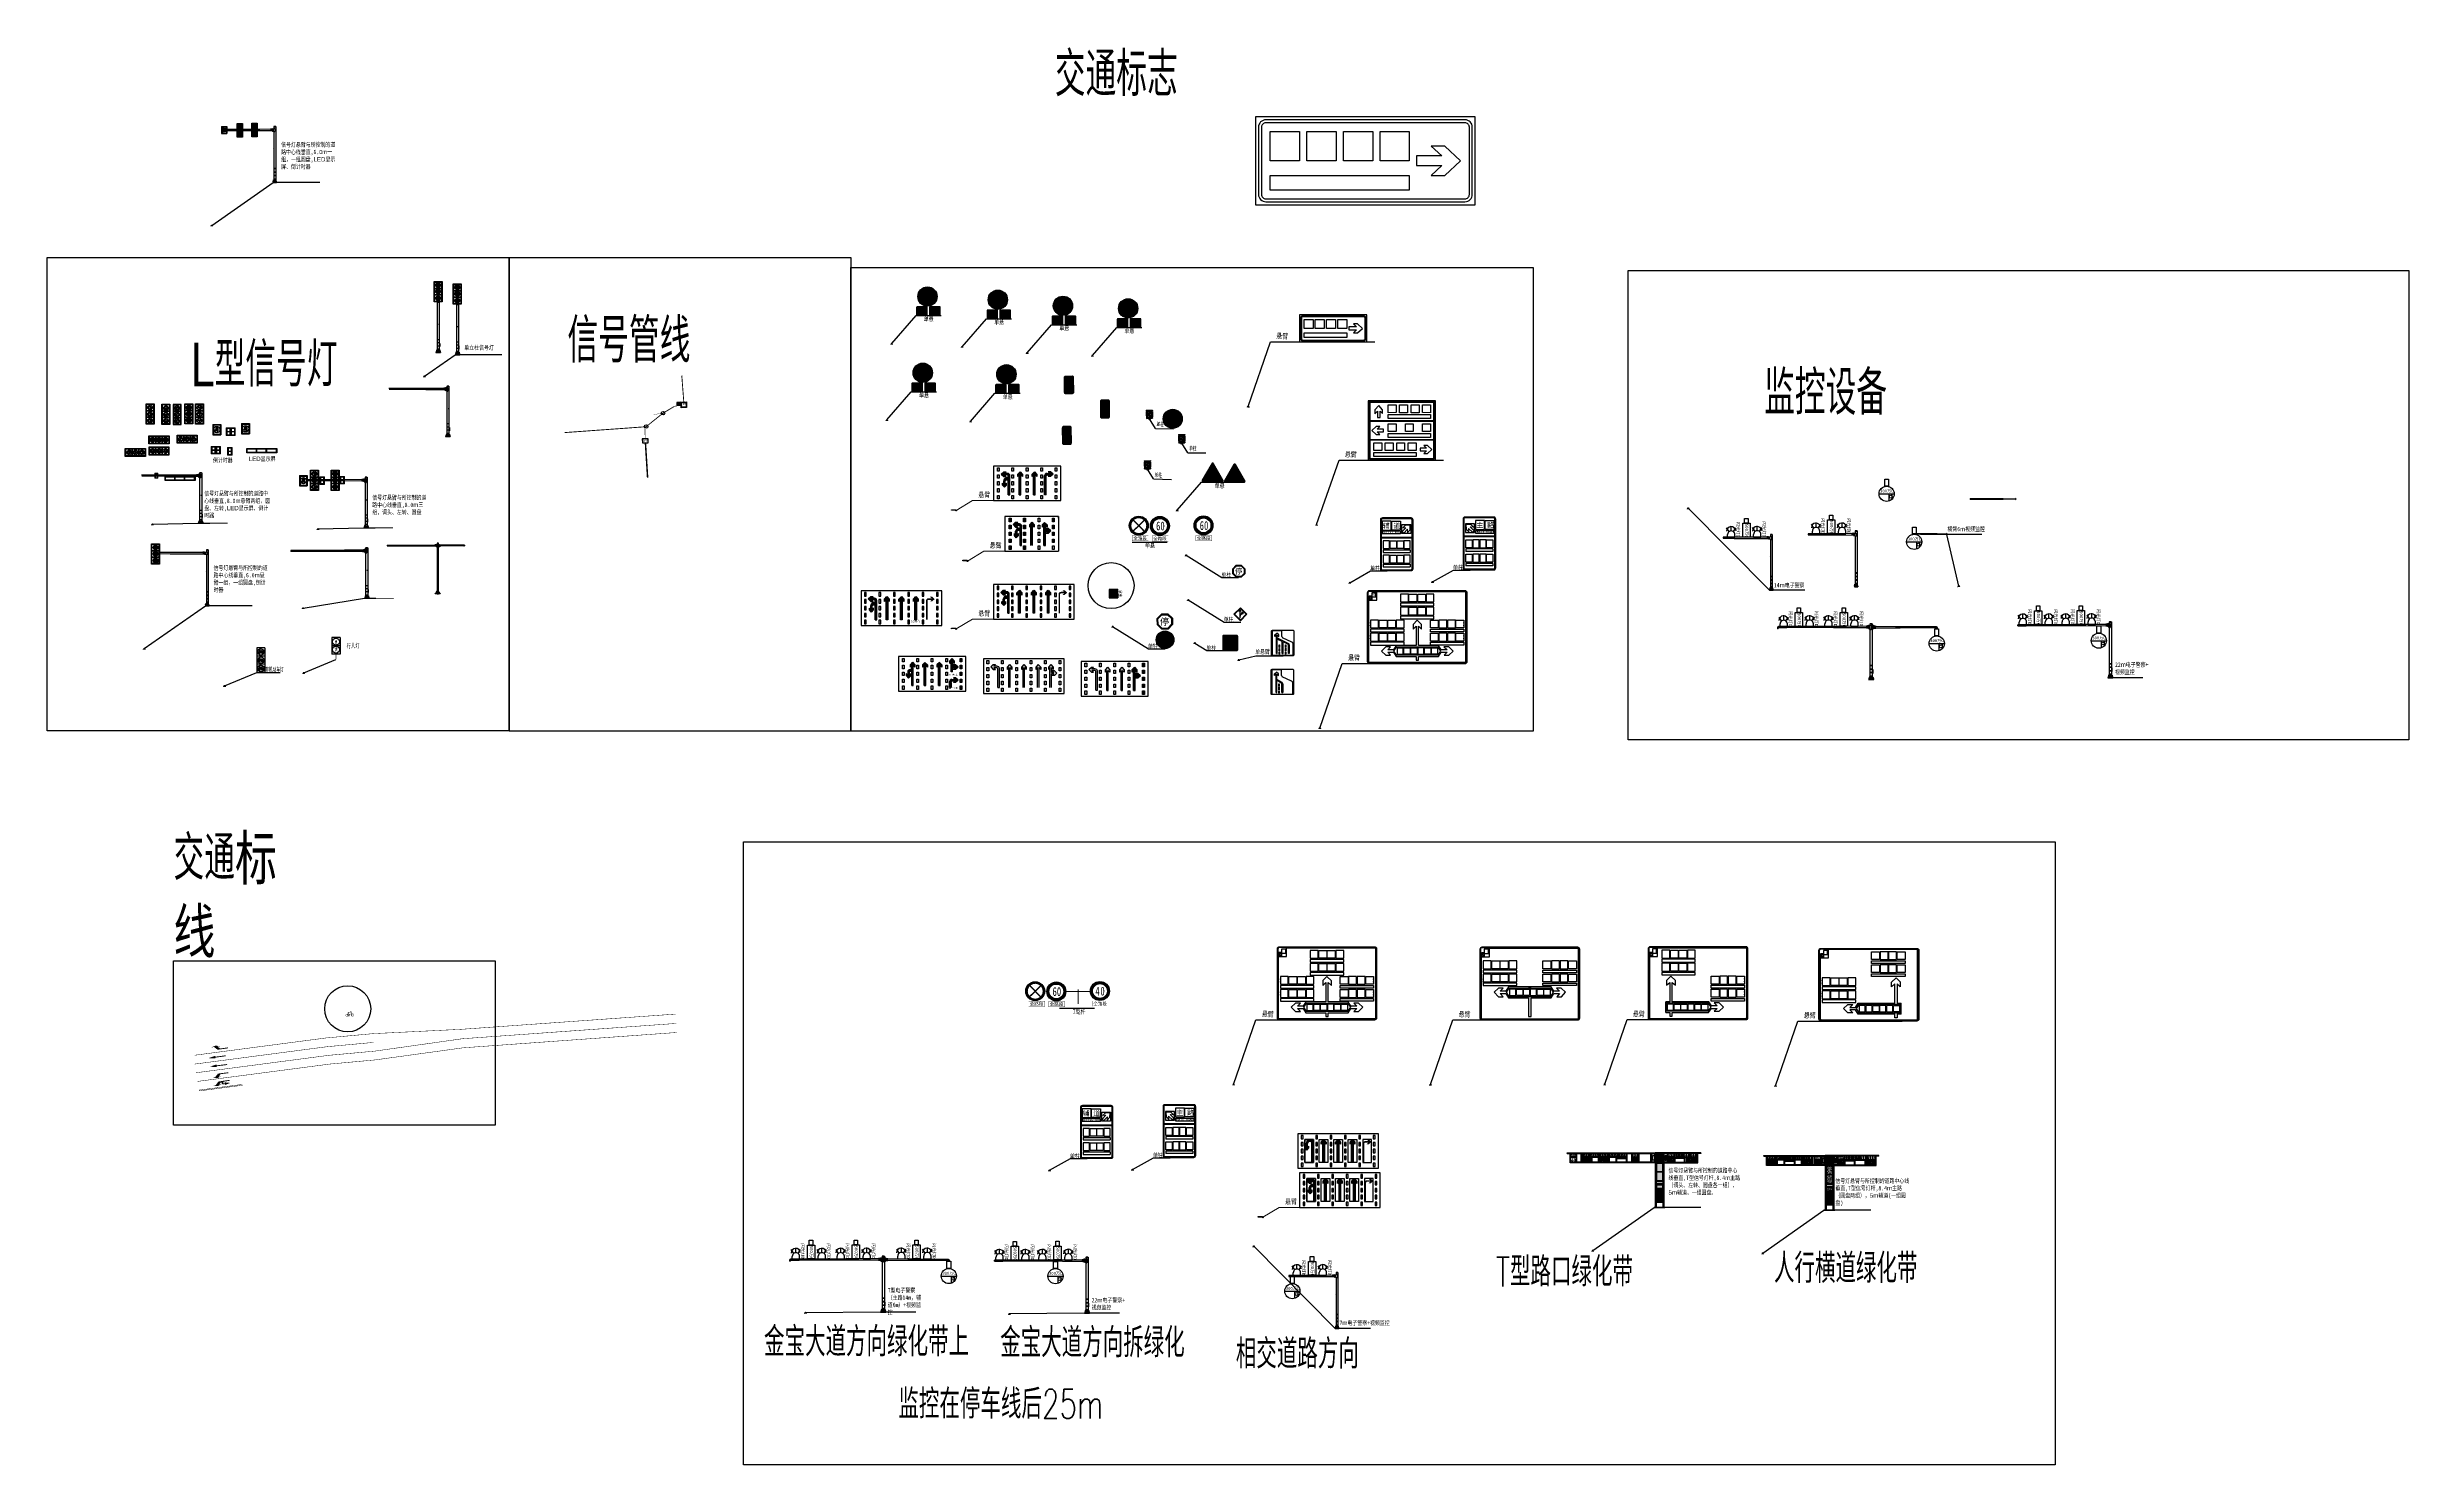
# Model space of a CAD drawing. Header units: millimetres. Extents: x 108070 to 108876, y 12470 to 12955.
import ezdxf

# ---------------------------------------------------------------- set-up
doc = ezdxf.new("R2010")
doc.units = ezdxf.units.MM
doc.header["$LTSCALE"] = 10
for name, pattern in [('ACAD_ISO04W100', [30, 24, -3, 0, -3]), ('CENTER2', [28.575, 19.05, -3.175, 3.175, -3.175]), ('HIDDEN', [9.525, 6.35, -3.175]), ('JTSS01', [6, 2, -4])]:
    doc.linetypes.add(name, pattern=pattern)
doc.layers.get('0').update_dxf_attribs({"linetype": 'CONTINUOUS'})
for name, color, linetype in [('@-交通信号', 7, 'CONTINUOUS'), ('@-交通标志', 7, 'CONTINUOUS'), ('@-交通管线', 7, 'CONTINUOUS'), ('@-信号标注', 5, 'CONTINUOUS'), ('@-图框', 7, 'CONTINUOUS'), ('@-监控设备', 7, 'CONTINUOUS'), ('@-设计标注', 7, 'CONTINUOUS')]:
    doc.layers.add(name, color=color, linetype=linetype)
doc.layers.add('@-道路标线', color=7, linetype='CONTINUOUS', lineweight=0)
doc.layers.add('PP-COM', color=7, linetype='CONTINUOUS', lineweight=0)
doc.styles.add('-黑体', font='simhei.ttf', dxfattribs={"width": 0.8})
doc.styles.add('1', font='simhei.ttf', dxfattribs={"width": 1.2})
doc.styles.add('gpshz', font='txt.shx', dxfattribs={"width": 0.7, "bigfont": 'hztxt.shx'})
doc.styles.add('HT', font='simhei.ttf')
doc.styles.add('ST', font='', dxfattribs={"width": 0.8})
doc.styles.get("Standard").update_dxf_attribs({"font": 'txt', "bigfont": 'gbcbig.shx'})
doc.styles.add('szsjbg', font='complex.shx', dxfattribs={"width": 0.7, "bigfont": 'hztxt.shx'})
doc.styles.add('宋体', font='')
doc.styles.add('标线文字样式', font='simhei.ttf')
doc.styles.add('黑体', font='simhei.ttf')
doc.styles.get('ST').set_extended_font_data('SimSun')
doc.styles.get('宋体').set_extended_font_data('SimSun')
pattern_1 = [(142.5, (344207.754, 33805.865), (3.200063, 97.882647), [0, -77.216, 0, -86.36, 0, -82.55]), (172.5, (344207.75, 33805.87), (-89.904657, 143.36502), [0, -41.656, 0, -69.596, 0, -26.67]), (212.5, (344270.24, 33805.865), (-158.198474, 0.287437), [0, -25.4, 0, -91.44, 0, -119.38]), (222.5, (344270.24, 33805.87), (-152.71129, 44.585865), [0, -12.7, 0, -59.944, 0, -68.58])]

# ---------------------------------------------------------------- blocks, each defined once
blk = doc.blocks.new('A$C4D5C2BD2')
at = {"layer": '@-交通信号', "linetype": 'ByBlock', "lineweight": -3}
h = blk.add_hatch(color=14, dxfattribs=at)
edge = h.paths.add_edge_path()
edge.add_line((0.98, 0.31), (0.9, 0.53))
edge.add_line((0.9, 0.53), (0, 0.22))
edge.add_line((0, 0.22), (0.08, 0))
edge.add_line((0.08, 0), (0.98, 0.31))
blk.add_hatch(color=14, dxfattribs=at).paths.add_polyline_path([(0.56, 0.51, 1), (0.29, 0.51, 1)])
at = {"layer": '@-交通信号', "color": 14}
blk.add_circle((0.42, 0.51, 363.65), 0.132, dxfattribs=at)
blk = doc.blocks.new('A$C2DB36726')
at = {"layer": '@-交通信号'}
for p, q in [((-12.12, 18.13), (-15.83, 18.12)), ((-15.83, 17.77), (-12.12, 17.76)), ((-4.51, 18.15), (-12.12, 18.13)), ((-12.12, 17.76), (-4.51, 17.74))]:
    blk.add_line(p, q, dxfattribs=at)
at = {"layer": '@-交通信号', "color": 0}
for p, q in [((-0.17, 18.19), (-4.51, 18.15)), ((-4.51, 17.74), (-0.17, 17.71)), ((-0.32, 18.31), (-0.92, 18.25)), ((-0.92, 18.25), (-0.92, 18.18)), ((-0.92, 17.97), (-0.92, 17.93)), ((-0.92, 17.97), (-0.17, 17.97)), ((-0.92, 17.93), (-0.17, 17.93)), ((-0.92, 17.65), (-0.92, 17.72)), ((-0.32, 17.59), (-0.92, 17.65)), ((-0.32, 18.31), (-0.17, 18.31)), ((-0.32, 17.59), (-0.17, 17.59)), ((-0.17, 18.32), (-0.02, 18.32)), ((-0.17, 18.32), (-0.17, 17.58)), ((-0.17, 17.58), (-0.02, 17.58)), ((-0.1, 18.32), (-0.1, 17.58)), ((-0.02, 18.32), (0.6, 18.39)), ((-0.02, 18.32), (-0.02, 17.58)), ((0.27, 17.37), (-0.02, 17.58)), ((0.93, 19.11), (0.27, 19.11)), ((0.93, 19.11), (0.27, 19.11)), ((0.27, 19.11), (0.93, 19.11)), ((0.27, 19.11), (0.27, 19.11)), ((0.27, 19.11), (0.27, 19.11)), ((0.27, 19.11), (0.27, 19.11)), ((0.27, 19.11), (0.27, 18.36)), ((0.93, 18.92), (0.27, 18.92)), ((0.27, 17.37), (0.6, 17.37)), ((0.6, 18.39), (0.6, 17.37)), ((0, 0.09), (1.2, 0.09)), ((0, 0.09), (0, 0)), ((0, 0), (1.2, 0)), ((0.03, 0.24), (0.18, 0.91)), ((0.03, 0.24), (0.03, 0.09)), ((0.27, 0.91), (0.18, 0.91)), ((0.76, 2.35), (0.27, 2.35)), ((0.92, 2.35), (0.27, 2.35)), ((0.76, 2.35), (0.27, 2.35)), ((0.57, 0.91), (0.57, 0.09)), ((0.57, 0.91), (0.62, 0.91)), ((0.62, 0.91), (0.62, 0.09)), ((0.93, 0.91), (1.02, 0.91)), ((1.17, 0.24), (1.02, 0.91)), ((1.17, 0.24), (1.17, 0.09)), ((1.2, 0.09), (1.2, 0))]:
    blk.add_line(p, q, dxfattribs=at)
at = {"layer": '@-交通信号', "color": 7}
for p, q in [((0.27, 17.37), (0.27, 0.09)), ((0.93, 19.11), (0.93, 0.09))]:
    blk.add_line(p, q, dxfattribs=at)
at = {"layer": '@-交通信号'}
blk.add_lwpolyline([(-15.83, 18.12), (-15.83, 17.77)], dxfattribs=at)
at = {"layer": '@-交通信号', "color": 7, "const_width": 0.598}
blk.add_lwpolyline([(0.93, 4.74), (0.27, 4.74)], dxfattribs=at)
at = {"layer": '@-交通信号', "color": 0, "const_width": 0.598}
for points in [[(0.93, 3.54), (0.27, 3.54)], [(0.93, 2.35), (0.27, 2.35)], [(0.93, 1.15), (0.27, 1.15)]]:
    blk.add_lwpolyline(points, dxfattribs=at)
at = {"layer": '@-交通信号', "color": 0}
blk.add_solid([(0.03, 11.53), (0.03, 11.64), (0.39, 11.59)], dxfattribs=at)
blk = doc.blocks.new('A$C42B20481')
at = {"layer": '@-交通信号', "linetype": 'ByBlock', "lineweight": -3}
for points in [[(0.13, 0, 1), (-0.13, 0, 1)], [(0.46, -0.37), (0.46, -0.14), (-0.5, -0.14), (-0.5, -0.37)]]:
    blk.add_hatch(color=14, dxfattribs=at).paths.add_polyline_path(points)
at = {"layer": '@-交通信号', "color": 14}
blk.add_circle((0, 0), 0.132, dxfattribs=at)
blk = doc.blocks.new('A$C4A233A8C')
at = {"layer": '@-交通标志'}
blk.add_hatch(color=256, dxfattribs=at).paths.add_polyline_path([(-1.63, -0.27), (-1.56, -0.45), (-0.15, 0.04), (-0.21, 0.22)])
h = blk.add_hatch(color=256, dxfattribs=at)
edge = h.paths.add_edge_path()
edge.add_ellipse((0, 0), major_axis=(0.106, 0.106), ratio=1, start_angle=334.0314, end_angle=514.0314)
edge.add_ellipse((0, 0), major_axis=(0.106, 0.106), ratio=1, start_angle=154.0314, end_angle=334.0314)
blk.add_line((-1.56, -0.45), (-1.63, -0.27))
for p, q in [((-1.63, -0.27), (-0.21, 0.22)), ((-0.15, 0.04), (-1.56, -0.45)), ((-0.21, 0.22), (-0.15, 0.04))]:
    blk.add_line(p, q, dxfattribs=at)
blk.add_ellipse((0, 0), major_axis=(-0.106, 0.106), ratio=1, start_param=1.117559, end_param=7.400744, dxfattribs=at)
blk.add_point((0, 0), dxfattribs=at)
blk = doc.blocks.new('A$C0A802095')
at = {"layer": '@-交通信号'}
h = blk.add_hatch(color=256, dxfattribs=at)
h.paths.add_polyline_path([(0, 2.39), (1.79, 2.39), (1.79, 0), (0, 0)])
h.paths.add_polyline_path([(0.15, 2.24), (1.64, 2.24), (1.64, 0.15), (0.15, 0.15)], flags=16)
at = {"layer": '@-交通信号', "color": 7}
for p, q in [((0, 2.39), (0, 0)), ((0, 2.39), (1.79, 2.39)), ((0, 0), (1.79, 0)), ((0.15, 2.24), (0.15, 0.15)), ((0.15, 2.24), (1.64, 2.24)), ((0.15, 0.15), (1.64, 0.15)), ((1.02, 0.81), (1.15, 0.81)), ((1.64, 2.24), (1.64, 0.15)), ((1.79, 2.39), (1.79, 0)), ((1.79, 1.19), (1.79, 1.19))]:
    blk.add_line(p, q, dxfattribs=at)
at = {"layer": '@-交通信号'}
for p, q in [((0.53, 1.01), (0.53, 1.19)), ((0.65, 1.05), (0.53, 1.19)), ((0.71, 0.81), (0.53, 1.01)), ((0.65, 1.41), (0.65, 1.05)), ((0.9, 1.01), (0.71, 0.81)), ((0.78, 1.41), (0.78, 1.05)), ((0.9, 1.19), (0.78, 1.05)), ((0.9, 1.01), (0.9, 1.19)), ((1.02, 1.41), (1.02, 0.81)), ((1.15, 1.41), (1.15, 0.81))]:
    blk.add_line(p, q, dxfattribs=at)
blk.add_lwpolyline([(0, 0), (1.79, 0)], dxfattribs=at)
at = {"layer": '@-交通信号', "color": 7}
blk.add_ellipse((0.89, 1.19), major_axis=(0, 0.727), ratio=1, start_param=4.712388, end_param=10.995573, dxfattribs=at)
at = {"layer": '@-交通信号'}
for major_axis in [(-0.175, 0.175), (-0.0875, 0.0875)]:
    blk.add_ellipse((0.9, 1.41), major_axis=major_axis, ratio=1, start_param=3.927162, end_param=7.068755, dxfattribs=at)
blk = doc.blocks.new('A$C531E7BCF')
at = {"layer": '@-交通信号'}
for p, q in [((-19.02, 16.37), (-19.33, 16.37)), ((-13.86, 16.38), (-19.02, 16.37)), ((-6.76, 16.4), (-13.86, 16.38)), ((0.12, 16.44), (-6.76, 16.4)), ((-0.02, 16.63), (-0.63, 16.5)), ((-0.63, 16.5), (-0.63, 16.44)), ((-0.63, 16.22), (-0.63, 16.18)), ((-0.63, 16.22), (0.12, 16.22)), ((-0.63, 16.18), (0.12, 16.18)), ((0.12, 16.63), (-0.02, 16.63)), ((0.12, 16.7), (0.12, 15.69)), ((0.12, 16.7), (0.25, 16.7)), ((0.18, 16.7), (0.18, 15.69)), ((0.25, 16.7), (0.81, 16.76)), ((0.25, 16.7), (0.25, 15.69)), ((0.44, 17.24), (1.18, 17.24)), ((0.44, 17.24), (0.44, 16.72)), ((1.18, 17.07), (0.44, 17.07)), ((1.11, 17.24), (0.51, 17.24)), ((1.11, 17.24), (0.51, 17.24)), ((0.51, 17.24), (0.51, 17.24)), ((0.51, 17.24), (0.51, 17.24)), ((0.51, 17.24), (0.51, 17.24)), ((0.81, 16.76), (0.81, 15.51)), ((0.81, 15.51), (0.81, 16.69)), ((1.18, 17.24), (1.18, 0.08)), ((-19.02, 16.02), (-19.29, 16.02)), ((-13.85, 16), (-19.02, 16.02)), ((-6.76, 15.99), (-13.85, 16)), ((0.12, 15.96), (-6.76, 15.99)), ((-0.63, 15.96), (-0.63, 15.91)), ((-0.02, 15.77), (-0.63, 15.91)), ((0.12, 15.77), (-0.02, 15.77)), ((0.12, 15.69), (0.25, 15.69)), ((0.51, 15.5), (0.25, 15.69)), ((0.44, 15.56), (0.44, 0.08)), ((0.51, 15.5), (0.81, 15.5)), ((0.89, 9.58), (1.22, 9.58)), ((0.89, 9.58), (1.21, 9.58)), ((0, 0.08), (1.62, 0.08)), ((0, 0.08), (0, 0)), ((0, 0), (1.62, 0)), ((0.28, 0.82), (0.12, 0.22)), ((0.12, 0.22), (0.12, 0.08)), ((0.37, 0.82), (0.28, 0.82)), ((0.44, 0.81), (0.35, 0.81)), ((0.44, 0.82), (0.36, 0.82)), ((0.38, 0.81), (0.44, 0.81)), ((1.18, 4.32), (0.44, 4.32)), ((1.18, 3.24), (0.44, 3.24)), ((1.03, 2.16), (0.44, 2.16)), ((1.18, 2.16), (0.44, 2.16)), ((1.18, 2.16), (0.44, 2.16)), ((1.03, 2.16), (0.44, 2.16)), ((1.18, 1.08), (0.44, 1.08)), ((0.71, 0.82), (0.75, 0.82)), ((0.71, 0.81), (0.75, 0.81)), ((0.79, 0.82), (0.79, 0.08)), ((0.79, 0.82), (0.83, 0.82)), ((0.83, 0.82), (0.83, 0.08)), ((1.03, 0.81), (1.08, 0.81)), ((1.18, 3.07), (1.3, 3.07)), ((1.18, 1.94), (1.3, 1.94)), ((1.18, 0.82), (1.28, 0.82)), ((1.18, 0.81), (1.29, 0.81)), ((1.25, 0.82), (1.36, 0.82)), ((1.3, 3.07), (1.3, 1.94)), ((1.36, 0.82), (1.52, 0.22)), ((1.52, 0.22), (1.52, 0.08)), ((1.62, 0.08), (1.62, 0))]:
    blk.add_line(p, q, dxfattribs=at)
blk = doc.blocks.new('A$C08673EE5')
at = {"layer": '@-交通信号', "linetype": 'Continuous', "lineweight": 0}
for p, q in [((0, 530), (0, 0)), ((30, 530), (0, 530)), ((0, 0), (30, 0)), ((49, 487), (29, 467)), ((29, 467), (29, 294)), ((30, 459), (29, 459)), ((29, 294), (49, 274)), ((49, 256), (29, 236)), ((29, 236), (29, 63)), ((30, 71), (29, 71)), ((29, 63), (49, 43)), ((30, 530), (620, 530)), ((30, 459), (30, 468)), ((30, 459), (30, 467)), ((30, 459), (30, 459)), ((30, 459), (59, 459)), ((60, 459), (30, 459)), ((30, 71), (30, 71)), ((30, 62), (30, 71)), ((59, 71), (30, 71)), ((30, 62), (30, 71)), ((30, 71), (60, 71)), ((30, 0), (321, 0)), ((32, 459), (32, 459)), ((32, 71), (32, 71)), ((40, 459), (40, 459)), ((40, 71), (40, 71)), ((69, 467), (49, 487)), ((49, 274), (69, 294)), ((69, 236), (49, 256)), ((49, 43), (69, 63)), ((53, 459), (53, 459)), ((53, 71), (53, 71)), ((78, 516), (58, 496)), ((58, 496), (78, 476)), ((78, 285), (58, 265)), ((58, 265), (78, 245)), ((78, 54), (58, 34)), ((58, 34), (78, 14)), ((59, 459), (61, 459)), ((59, 459), (59, 459)), ((61, 71), (59, 71)), ((59, 71), (59, 71)), ((60, 459), (60, 460)), ((69, 459), (60, 459)), ((60, 71), (60, 69)), ((69, 71), (60, 71)), ((61, 459), (61, 285)), ((61, 245), (61, 71)), ((63, 491), (267, 491)), ((267, 39), (63, 39)), ((69, 294), (69, 467)), ((69, 63), (69, 236)), ((252, 516), (78, 516)), ((78, 476), (252, 476)), ((252, 285), (78, 285)), ((78, 245), (252, 245)), ((252, 54), (78, 54)), ((78, 14), (252, 14)), ((272, 496), (252, 516)), ((252, 476), (272, 496)), ((272, 265), (252, 285)), ((252, 245), (272, 265)), ((272, 34), (252, 54)), ((252, 14), (272, 34)), ((280, 487), (260, 467)), ((260, 467), (260, 294)), ((300, 459), (260, 459)), ((260, 294), (280, 274)), ((280, 256), (260, 236)), ((260, 236), (260, 63)), ((300, 71), (260, 71)), ((260, 63), (280, 43)), ((300, 467), (280, 487)), ((280, 274), (300, 294)), ((300, 236), (280, 256)), ((280, 43), (300, 63)), ((300, 294), (300, 467)), ((300, 63), (300, 236)), ((321, 0), (620, 0)), ((370, 487), (350, 467)), ((350, 467), (350, 294)), ((390, 459), (350, 459)), ((350, 294), (370, 274)), ((370, 256), (350, 236)), ((350, 236), (350, 63)), ((390, 71), (350, 71)), ((350, 63), (370, 43)), ((390, 467), (370, 487)), ((370, 274), (390, 294)), ((390, 236), (370, 256)), ((370, 43), (390, 63)), ((398, 516), (378, 496)), ((378, 496), (398, 476)), ((398, 285), (378, 265)), ((378, 265), (398, 245)), ((398, 54), (378, 34)), ((378, 34), (398, 14)), ((383, 491), (587, 491)), ((587, 39), (383, 39)), ((390, 294), (390, 467)), ((390, 63), (390, 236)), ((572, 516), (398, 516)), ((398, 476), (572, 476)), ((572, 285), (398, 285)), ((398, 245), (572, 245)), ((572, 54), (398, 54)), ((398, 14), (572, 14)), ((592, 496), (572, 516)), ((572, 476), (592, 496)), ((592, 265), (572, 285)), ((572, 245), (592, 265)), ((592, 34), (572, 54)), ((572, 14), (592, 34)), ((601, 487), (581, 467)), ((581, 467), (581, 294)), ((590, 459), (581, 459)), ((581, 294), (601, 274)), ((601, 256), (581, 236)), ((581, 236), (581, 63)), ((590, 71), (581, 71)), ((581, 63), (601, 43)), ((589, 285), (589, 459)), ((589, 459), (590, 459)), ((589, 263), (589, 267)), ((589, 71), (589, 245)), ((590, 71), (589, 71)), ((590, 460), (590, 459)), ((590, 459), (620, 459)), ((590, 459), (590, 459)), ((620, 459), (590, 459)), ((620, 71), (590, 71)), ((590, 71), (590, 71)), ((590, 71), (620, 71)), ((590, 69), (590, 71)), ((597, 459), (597, 459)), ((597, 71), (597, 71)), ((621, 467), (601, 487)), ((601, 274), (621, 294)), ((621, 236), (601, 256)), ((601, 43), (621, 63)), ((610, 459), (610, 459)), ((610, 71), (610, 71)), ((618, 459), (618, 459)), ((618, 71), (618, 71)), ((650, 530), (620, 530)), ((620, 468), (620, 459)), ((620, 467), (620, 459)), ((620, 459), (620, 459)), ((620, 459), (621, 459)), ((620, 71), (620, 71)), ((620, 71), (621, 71)), ((620, 71), (620, 62)), ((620, 71), (620, 62)), ((620, 0), (650, 0)), ((621, 294), (621, 467)), ((621, 63), (621, 236)), ((650, 0), (650, 530))]:
    blk.add_line(p, q, dxfattribs=at)
blk = doc.blocks.new('A$C408070CC')
at = {"layer": '@-交通信号', "color": 7, "linetype": 'Continuous'}
for p, q in [((0, 0), (7.82, 0)), ((0, -1.1), (0, 0)), ((7.82, 0), (7.82, -1.1)), ((7.82, -1.1), (0, -1.1)), ((0.08, -1.02), (0.08, -0.08)), ((0.08, -0.08), (7.74, -0.08)), ((7.74, -0.16), (0.08, -0.16)), ((0.08, -0.94), (7.74, -0.94)), ((7.74, -1.02), (0.08, -1.02)), ((7.74, -0.08), (7.74, -1.02))]:
    blk.add_line(p, q, dxfattribs=at)
at = {"layer": '@-交通信号', "color": 7, "linetype": 'CENTER2'}
for p, q in [((0.08, -0.11), (2.6, -0.11)), ((0.08, -0.99), (2.6, -0.99)), ((0.13, -1.04), (0.13, -0.06)), ((2.55, -1.04), (2.55, -0.06)), ((2.59, -0.11), (5.12, -0.11)), ((2.59, -0.99), (5.12, -0.99)), ((2.65, -1.04), (2.65, -0.06)), ((5.07, -1.04), (5.07, -0.06)), ((5.11, -0.11), (7.74, -0.11)), ((5.11, -0.99), (7.74, -0.99)), ((5.17, -1.04), (5.17, -0.06)), ((7.69, -1.05), (7.69, -0.06)), ((7.69, -1.04), (7.69, -0.06))]:
    blk.add_line(p, q, dxfattribs=at)
at = {"layer": '@-交通信号', "color": 7, "linetype": 'Continuous'}
for centre in [(0.13, -0.11), (0.13, -0.99), (2.55, -0.11), (2.55, -0.99), (2.65, -0.11), (2.65, -0.99), (5.07, -0.11), (5.07, -0.99), (5.17, -0.11), (5.17, -0.99), (7.69, -0.11), (7.69, -0.11), (7.69, -0.99), (7.69, -0.99)]:
    blk.add_circle(centre, 0.00984, dxfattribs=at)
blk = doc.blocks.new('A$C79CA107C')
at = {"layer": '@-交通标志'}
h = blk.add_hatch(color=1, dxfattribs=at)
edge = h.paths.add_edge_path(flags=16)
edge.add_arc((0.4, 2.62), 0.202, 90.74385, 180.74385, ccw=False)
edge.add_line((0.4, 2.82), (5.65, 2.89))
edge.add_arc((5.65, 2.69), 0.202, 0.74385, 90.74385, ccw=False)
edge.add_line((5.85, 2.69), (5.88, 0.47))
edge.add_arc((5.68, 0.47), 0.202, -89.25615, 0.74385, ccw=False)
edge.add_line((5.68, 0.27), (0.43, 0.2))
edge.add_arc((0.43, 0.4), 0.202, 180.74385, 270.74385, ccw=False)
edge.add_line((0.23, 0.4), (0.2, 2.62))
edge = h.paths.add_edge_path()
edge.add_arc((0.4, 2.62), 0.302, 90.74385, 180.74385, ccw=False)
edge.add_line((0.4, 2.93), (5.65, 2.99))
edge.add_arc((5.65, 2.69), 0.302, 0.74385, 90.74385, ccw=False)
edge.add_line((5.95, 2.69), (5.98, 0.48))
edge.add_arc((5.68, 0.47), 0.302, -89.25615, 0.74385, ccw=False)
edge.add_line((5.69, 0.17), (0.44, 0.1))
edge.add_arc((0.43, 0.4), 0.302, 180.74385, 270.74385, ccw=False)
edge.add_line((0.13, 0.4), (0.1, 2.62))
at = {"layer": '@-交通标志', "true_color": 0xffffff}
for points in [[(1.31, 2.84), (0.4, 2.82, 0.414214), (0.2, 2.62), (0.21, 1.71)], [(4.34, 2.88), (2.82, 2.86), (0.29, 0.26, 0.198879), (0.43, 0.2), (1.75, 0.22)], [(5.87, 1.38), (5.85, 2.69, 0.198946), (5.79, 2.84), (3.26, 0.24), (4.77, 0.26)]]:
    blk.add_hatch(color=7, dxfattribs=at).paths.add_polyline_path(points)
at = {"layer": '@-交通标志'}
for points in [[(0.21, 1.71), (0.23, 0.4, 0.198946), (0.29, 0.26), (2.82, 2.86), (1.31, 2.84)], [(1.75, 0.22), (3.26, 0.24), (5.79, 2.84, 0.198879), (5.65, 2.89), (4.34, 2.88)], [(4.77, 0.26), (5.68, 0.27, 0.414214), (5.88, 0.47), (5.87, 1.38)]]:
    blk.add_hatch(color=1, dxfattribs=at).paths.add_polyline_path(points)
at = {"layer": '@-交通标志', "color": 1}
for points in [[(0.03, 0.4, 0.414214), (0.44, 0), (5.69, 0.07, 0.414214), (6.08, 0.48), (6.06, 2.7, 0.414214), (5.65, 3.09), (0.4, 3.03, 0.414214), (0, 2.62), (0.03, 0.4)], [(0.1, 2.62, -0.414214), (0.4, 2.93), (5.65, 2.99, -0.414214), (5.95, 2.69), (5.98, 0.48, -0.414214), (5.69, 0.17), (0.44, 0.1, -0.414214), (0.13, 0.4), (0.1, 2.62)], [(0.2, 2.62, -0.414214), (0.4, 2.82), (5.65, 2.89, -0.414214), (5.85, 2.69), (5.88, 0.47, -0.414214), (5.68, 0.27), (0.43, 0.2, -0.414214), (0.23, 0.4), (0.2, 2.62)]]:
    blk.add_lwpolyline(points, format="xyb", dxfattribs=at)
for points in [[(1.31, 2.84), (0.21, 1.71)], [(2.82, 2.86), (0.29, 0.26)], [(1.75, 0.22), (4.34, 2.88)], [(5.79, 2.84), (3.26, 0.24)], [(4.77, 0.26), (5.87, 1.38)]]:
    blk.add_lwpolyline(points, dxfattribs=at)
at = {"layer": '@-交通标志', "color": 7}
for points in [[(4.34, 2.88), (2.82, 2.86)], [(3.26, 0.24), (4.77, 0.26)]]:
    blk.add_lwpolyline(points, dxfattribs=at)
at = {"layer": '@-交通标志', "color": 1, "lineweight": 0}
for centre, start, end in [((0.4, 2.62), 90.74385, 180.74385), ((0.43, 0.4), 180.74385, 270.74385), ((5.68, 0.47), 270.74385, 0.74385)]:
    blk.add_arc(centre, 0.302, start, end, dxfattribs=at)
blk = doc.blocks.new('A$C3483784A')
at = {"layer": '@-交通标志', "linetype": 'ByBlock', "lineweight": -3}
h = blk.add_hatch(color=14, dxfattribs=at)
edge = h.paths.add_edge_path()
edge.add_line((0, 0.01), (0.24, 0))
edge.add_line((0.24, 0), (0.28, 0.96))
edge.add_line((0.28, 0.96), (0.04, 0.97))
edge.add_line((0.04, 0.97), (0, 0.01))
blk.add_hatch(color=14, dxfattribs=at).paths.add_polyline_path([(0.26, 0.45, 1), (0.53, 0.45, 1)])
at = {"layer": '@-交通标志', "color": 14}
blk.add_circle((0.39, 0.45), 0.132, dxfattribs=at)
blk = doc.blocks.new('A$C24D3614C')
at = {"layer": '@-交通标志', "lineweight": 15}
h = blk.add_hatch(color=1, dxfattribs=at)
edge = h.paths.add_edge_path()
edge.add_line((2.28, 2.15), (1.72, 2.14))
edge.add_line((1.72, 2.14), (1.73, 1.72))
edge.add_line((1.73, 1.72), (2.29, 1.73))
edge.add_line((2.29, 1.73), (2.28, 2.15))
edge = h.paths.add_edge_path()
edge.add_line((0.53, 1.69), (1.1, 1.71))
edge.add_line((1.1, 1.71), (1.09, 2.13))
edge.add_line((1.09, 2.13), (0.53, 2.11))
edge.add_line((0.53, 2.11), (0.53, 1.69))
edge = h.paths.add_edge_path()
edge.add_line((1.1, 1.71), (1.11, 1.07))
edge.add_line((1.11, 1.07), (1.74, 1.09))
edge.add_line((1.74, 1.09), (1.73, 1.72))
edge.add_line((1.73, 1.72), (1.48, 1.71))
edge.add_line((1.48, 1.71), (1.1, 1.71))
edge = h.paths.add_edge_path()
edge.add_line((2.3, 1.1), (1.74, 1.09))
edge.add_line((1.74, 1.09), (1.75, 0.46))
edge.add_line((1.75, 0.46), (2.31, 0.47))
edge.add_line((2.31, 0.47), (2.3, 1.1))
edge = h.paths.add_edge_path()
edge.add_line((0.55, 1.06), (0.56, 0.43))
edge.add_line((0.56, 0.43), (1.12, 0.44))
edge.add_line((1.12, 0.44), (1.11, 1.07))
edge.add_line((1.11, 1.07), (0.55, 1.06))
edge = h.paths.add_edge_path()
edge.add_line((1.12, 0.44), (1.13, 0.02))
edge.add_line((1.13, 0.02), (1.76, 0.04))
edge.add_line((1.76, 0.04), (1.75, 0.46))
edge.add_line((1.75, 0.46), (1.51, 0.45))
edge.add_line((1.51, 0.45), (1.12, 0.44))
at = {"layer": '@-交通标志', "lineweight": 25}
for p, q in [((0.18, 2.11), (0, 2.1)), ((0, 2.1), (0.04, 0)), ((0.22, 0), (0.04, 0)), ((0.18, 2.11), (0.22, 0)), ((1.09, 2.13), (0.53, 2.11)), ((0.53, 2.11), (0.53, 1.69)), ((1.1, 1.71), (0.53, 1.69)), ((0.53, 1.69), (0.55, 1.06)), ((1.11, 1.07), (0.55, 1.06)), ((0.55, 1.06), (0.56, 0.43)), ((1.12, 0.44), (0.56, 0.43)), ((0.56, 0.43), (0.57, 0.01)), ((1.13, 0.02), (0.57, 0.01)), ((1.72, 2.14), (1.09, 2.13)), ((1.09, 2.13), (1.1, 1.71)), ((1.73, 1.72), (1.1, 1.71)), ((1.1, 1.71), (1.11, 1.07)), ((1.74, 1.09), (1.11, 1.07)), ((1.11, 1.07), (1.12, 0.44)), ((1.75, 0.46), (1.12, 0.44)), ((1.12, 0.44), (1.13, 0.02)), ((1.76, 0.04), (1.13, 0.02)), ((2.28, 2.15), (1.47, 2.13)), ((2.29, 1.73), (1.48, 1.71)), ((2.3, 1.1), (1.49, 1.08)), ((2.31, 0.47), (1.51, 0.45)), ((2.32, 0.05), (1.52, 0.03)), ((1.72, 2.14), (1.73, 1.72)), ((1.73, 1.72), (1.74, 1.09)), ((1.74, 1.09), (1.75, 0.46)), ((1.75, 0.46), (1.76, 0.04)), ((2.28, 2.15), (2.29, 1.73)), ((2.29, 1.73), (2.3, 1.1)), ((2.3, 1.1), (2.31, 0.47)), ((2.31, 0.47), (2.32, 0.05)), ((2.63, 2.16), (2.67, 0.06)), ((2.8, 2.16), (2.63, 2.16)), ((2.85, 0.06), (2.67, 0.06)), ((2.8, 2.16), (2.85, 0.06))]:
    blk.add_line(p, q, dxfattribs=at)
for centre, major_axis, start_param, end_param in [((0.35, 2.11), (-0.142, 0.103), 0.648166, 3.789759), ((0.4, 0.01), (-0.103, -0.142), 2.218962, 5.360555), ((2.45, 2.16), (-0.103, -0.142), -0.92263, 2.218962), ((2.5, 0.05), (-0.142, 0.103), 3.789759, 6.931351)]:
    blk.add_ellipse(centre, major_axis=major_axis, ratio=1, start_param=start_param, end_param=end_param, dxfattribs=at)
blk = doc.blocks.new('A$C25111850')
at = {"layer": '@-监控设备', "linetype": 'ByBlock', "lineweight": -3}
for points in [[(0.26, 0.53, 1), (0, 0.53, 1)], [(0.55, 0.95), (0.31, 0.97), (0.22, 0.02), (0.46, 0)]]:
    blk.add_hatch(color=14, dxfattribs=at).paths.add_polyline_path(points)
at = {"layer": '@-监控设备', "color": 14}
blk.add_circle((0.13, 0.53), 0.132, dxfattribs=at)
blk = doc.blocks.new('A$C7B111818')
at = {"layer": '@-监控设备', "linetype": 'ByBlock', "lineweight": 20}
for p, q in [((-13.76, 15.66), (-10.5, 15.63)), ((-10.5, 15.95), (-13.75, 15.96)), ((-3.84, 15.92), (-10.5, 15.95)), ((-10.5, 15.63), (-3.84, 15.57)), ((-0.04, 15.93), (-3.84, 15.92)), ((-3.84, 15.57), (-0.04, 15.51)), ((-0.7, 15.46), (-0.69, 15.52)), ((-0.17, 15.41), (-0.7, 15.46)), ((-0.17, 16.03), (-0.69, 15.99)), ((-0.69, 15.99), (-0.69, 15.93)), ((-0.69, 15.74), (-0.69, 15.7)), ((-0.69, 15.74), (-0.04, 15.74)), ((-0.69, 15.7), (-0.04, 15.7)), ((-0.17, 16.03), (-0.04, 16.03)), ((-0.17, 15.41), (-0.04, 15.4)), ((-0.04, 16.05), (0.09, 16.05)), ((-0.04, 16.05), (-0.04, 15.39)), ((-0.04, 15.39), (0.09, 15.39)), ((0.03, 16.05), (0.02, 15.39)), ((0.09, 16.05), (0.64, 16.1)), ((0.09, 16.05), (0.09, 15.39)), ((0.35, 15.2), (0.09, 15.39)), ((0.34, 15.2), (0.24, 0.08)), ((0.36, 16.73), (0.35, 16.07)), ((0.93, 16.56), (0.35, 16.57)), ((0.35, 15.2), (0.63, 15.2)), ((0.93, 16.72), (0.36, 16.73)), ((0.93, 16.72), (0.36, 16.73)), ((0.36, 16.73), (0.93, 16.72)), ((0.36, 16.73), (0.36, 16.73)), ((0.36, 16.73), (0.36, 16.73)), ((0.36, 16.73), (0.36, 16.73)), ((0.64, 16.1), (0.63, 15.2)), ((0.93, 16.72), (0.81, 0.07)), ((0, 0.08), (1.05, 0.07)), ((0, 0.08), (0, 0)), ((0, 0), (1.05, -0.01)), ((0.03, 0.21), (0.16, 0.79)), ((0.03, 0.21), (0.03, 0.08)), ((0.24, 0.79), (0.16, 0.79)), ((0.68, 2.05), (0.25, 2.05)), ((0.82, 2.05), (0.25, 2.05)), ((0.68, 2.05), (0.25, 2.05)), ((0.51, 0.79), (0.5, 0.08)), ((0.51, 0.79), (0.55, 0.79)), ((0.55, 0.79), (0.55, 0.07)), ((0.82, 0.79), (0.89, 0.79)), ((1.02, 0.2), (0.89, 0.79)), ((1.02, 0.2), (1.02, 0.07)), ((1.05, 0.07), (1.05, -0.01))]:
    blk.add_line(p, q, dxfattribs=at)
at = {"layer": '@-监控设备', "linetype": 'ByBlock', "lineweight": 20, "flags": 128}
blk.add_lwpolyline([(-13.76, 15.66), (-13.75, 15.96)], dxfattribs=at)
at = {"layer": '@-监控设备', "linetype": 'ByBlock', "lineweight": 20, "const_width": 0.524}
for points in [[(0.82, 1), (0.24, 1.01)], [(0.83, 2.05), (0.25, 2.05)], [(0.84, 4.15), (0.27, 4.15)], [(0.83, 3.1), (0.26, 3.1)]]:
    blk.add_lwpolyline(points, dxfattribs=at)
at = {"layer": '@-监控设备', "linetype": 'ByBlock', "lineweight": 20}
blk.add_solid([(0.1, 10.09), (0.1, 10.2), (0.42, 10.14)], dxfattribs=at)
blk = doc.blocks.new('A$C498D7EB7')
at = {"layer": '@-监控设备', "linetype": 'Continuous', "ltscale": 2}
for p, q in [((0, 0.01), (0, 5.36)), ((0, 5.36), (2.82, 5.36)), ((2.82, 0.01), (0, 0.01)), ((0.74, 5.36), (0.74, 7.18)), ((0.74, 7.18), (2.04, 7.18)), ((2.04, 5.36), (0.74, 5.36)), ((2.04, 7.18), (2.04, 5.36)), ((2.82, 5.36), (2.82, 0.01))]:
    blk.add_line(p, q, dxfattribs=at)
at = {"layer": '@-监控设备', "style": '黑体'}
blk.add_text('500万C', height=1.2, rotation=270, dxfattribs=at).set_placement((0.95, 5.19))
blk = doc.blocks.new('A$C553501C0')
at = {"layer": '@-监控设备', "linetype": 'Continuous', "ltscale": 2}
for p, q in [((0.5, 1.93), (-0.36, 3.27)), ((0, 0), (0, 0.93)), ((0, 0), (2.5, 0)), ((1.25, 2.18), (1.25, 3.85)), ((2, 1.93), (2.86, 3.27)), ((2, 1.93), (2.77, 3.13)), ((2.5, 0), (2.5, 0.93))]:
    blk.add_line(p, q, dxfattribs=at)
for centre, major_axis, start_param, end_param in [((1.2, 2.09), (-1.11, 1.11), 4.005147, 7.088453), ((1.25, 0.93), (0.883, 0.883), 5.497787, 8.63938)]:
    blk.add_ellipse(centre, major_axis=major_axis, ratio=1, start_param=start_param, end_param=end_param, dxfattribs=at)
at = {"layer": '@-监控设备', "style": '黑体'}
blk.add_text('闪光灯D', height=1.064, rotation=270, dxfattribs=at).set_placement((3.06, 5.38))
blk = doc.blocks.new('A$C0EA21B18')
at = {"layer": '@-交通信号', "rotation": 359.9999999084945}
blk.add_blockref('A$C2DB36726', (0, 0), dxfattribs=at)
at = {"layer": '@-监控设备', "xscale": 0.8864925452799071, "yscale": 0.8864925452799071, "zscale": 0.8864925452799071}
blk.add_blockref('A$C498D7EB7', (-9.17, 18.17), dxfattribs=at)
at = {"layer": '@-监控设备', "xscale": 1.141956346736566, "yscale": 1.141956346736566, "zscale": 1.141956346736566, "rotation": 0.4063274448761322}
blk.add_blockref('A$C7B111818', (0, 0), dxfattribs=at)
at = {"layer": '@-监控设备'}
for p in [(-14.35, 18.12), (-5.47, 18.15)]:
    blk.add_blockref('A$C553501C0', p, dxfattribs=at)
blk = doc.blocks.new('A$C302E15E0')
at = {"layer": '@-监控设备', "linetype": 'ByBlock', "lineweight": 20}
for p, q in [((3.7, 0), (0, 0)), ((11.3, 0), (3.7, 0)), ((15.7, 0.1), (11.3, 0)), ((0, -0.3), (3.7, -0.4)), ((3.7, -0.4), (11.3, -0.4)), ((11.3, -0.4), (15.7, -0.4))]:
    blk.add_line(p, q, dxfattribs=at)
at = {"layer": '@-监控设备', "linetype": 'ByBlock', "lineweight": 20, "flags": 128}
blk.add_lwpolyline([(0, -0.3), (0, 0)], dxfattribs=at)
at = {"layer": '@-监控设备', "linetype": 'ByBlock', "lineweight": 20}
blk.add_lwpolyline([(15.7, 0.1), (15.7, -0.4)], dxfattribs=at)
blk = doc.blocks.new('A$C270C66F1')
at = {"layer": '@-交通标志', "linetype": 'ByBlock', "lineweight": -3}
blk.add_hatch(color=14, dxfattribs=at).paths.add_polyline_path([(0.13, 0, 1), (-0.13, 0, 1)])
h = blk.add_hatch(color=14, dxfattribs=at)
edge = h.paths.add_edge_path()
edge.add_line((0.46, -0.37), (0.46, -0.14))
edge.add_line((0.46, -0.14), (-0.5, -0.14))
edge.add_line((-0.5, -0.14), (-0.5, -0.37))
edge.add_line((-0.5, -0.37), (0.46, -0.37))
at = {"layer": '@-交通标志', "color": 14}
blk.add_circle((0, 0), 0.132, dxfattribs=at)
blk = doc.blocks.new('A$C61B13433')
at = {"layer": '@-交通标志', "linetype": 'ByBlock', "lineweight": -3}
for points in [[(0.13, 0, 1), (-0.13, 0, 1)], [(0.54, -0.23), (0.48, -0.01), (-0.44, -0.27), (-0.38, -0.49)]]:
    blk.add_hatch(color=14, dxfattribs=at).paths.add_polyline_path(points)
at = {"layer": '@-交通标志', "color": 14}
blk.add_circle((0, 0), 0.132, dxfattribs=at)
blk = doc.blocks.new('A$C4F5065A2')
at = {"layer": '@-交通标志', "color": 1}
for points in [[(58, 198), (140, 198), (198, 140), (198, 58), (140, 0), (58, 0), (0, 58), (0, 140)], [(62, 188), (136, 188), (188, 136), (188, 62), (136, 9), (62, 9), (9, 62), (9, 136)]]:
    blk.add_lwpolyline(points, close=True, dxfattribs=at)
at = {"layer": '@-交通标志', "color": 7, "style": '黑体'}
blk.add_text('停', height=87.2, dxfattribs=at).set_placement((34, 54))
blk = doc.blocks.new('A$C5B26788E')
at = {"layer": '@-交通标志'}
h = blk.add_hatch(color=7, dxfattribs=at)
edge = h.paths.add_edge_path(flags=0)
edge.add_arc((3, 3), 2.95, 90.84637, 450.84637)
edge = h.paths.add_edge_path(flags=0)
edge.add_arc((3, 3), 3, 90.84637, 450.84637)
h = blk.add_hatch(color=5, dxfattribs=at)
edge = h.paths.add_edge_path(flags=0)
edge.add_arc((3, 3), 2.95, 90.84637, 450.84637)
h = blk.add_hatch(color=256, dxfattribs=at)
edge = h.paths.add_edge_path()
edge.add_line((2.61, 4.04), (3.29, 3.36))
edge.add_line((3.29, 3.36), (3.28, 4.3))
edge.add_line((3.28, 4.3), (2.23, 5.42))
edge.add_line((2.23, 5.42), (1.2, 4.26))
edge.add_line((1.2, 4.26), (1.21, 3.35))
edge.add_line((1.21, 3.35), (1.91, 4.06))
edge.add_line((1.91, 4.06), (1.92, 2.61))
edge.add_ellipse((2.51, 2.72), major_axis=(-0.426, 0.426), ratio=1, start_angle=55.0966, end_angle=128.88234)
edge.add_line((2.45, 2.12), (5.02, 2.17))
edge.add_line((5.02, 2.17), (5.02, 2.85))
edge.add_line((5.02, 2.85), (2.63, 2.82))
edge.add_line((2.63, 2.82), (2.61, 4.04))
at = {"layer": '@-交通标志', "color": 7}
for p, q in [((2.23, 5.42), (1.2, 4.26)), ((1.2, 4.26), (1.21, 3.35)), ((1.21, 3.35), (1.91, 4.06)), ((1.91, 4.06), (1.92, 2.61)), ((3.28, 4.3), (2.23, 5.42)), ((5.02, 2.17), (2.45, 2.12)), ((2.61, 4.04), (3.29, 3.36)), ((2.63, 2.82), (2.61, 4.04)), ((5.02, 2.85), (2.63, 2.82)), ((3.29, 3.36), (3.28, 4.3)), ((5.02, 2.85), (5.02, 2.17))]:
    blk.add_line(p, q, dxfattribs=at)
at = {"layer": '@-交通标志'}
blk.add_circle((3, 3), 3, dxfattribs=at)
at = {"layer": '@-交通标志', "color": 5}
blk.add_circle((3, 3), 2.95, dxfattribs=at)
at = {"layer": '@-交通标志', "color": 7}
blk.add_ellipse((2.51, 2.72), major_axis=(-0.426, 0.426), ratio=1, start_param=0.961617, end_param=2.249421, dxfattribs=at)
blk = doc.blocks.new('A$C5D3B22B4')
at = {"layer": '@-交通信号'}
for p, q in [((-19.02, 16.37), (-19.33, 16.37)), ((-13.86, 16.38), (-19.02, 16.37)), ((-6.76, 16.4), (-13.86, 16.38)), ((0.12, 16.44), (-6.76, 16.4)), ((-0.02, 16.63), (-0.63, 16.5)), ((-0.63, 16.5), (-0.63, 16.44)), ((-0.63, 16.22), (-0.63, 16.18)), ((-0.63, 16.22), (0.12, 16.22)), ((-0.63, 16.18), (0.12, 16.18)), ((0.12, 16.63), (-0.02, 16.63)), ((0.12, 16.7), (0.12, 15.69)), ((0.12, 16.7), (0.25, 16.7)), ((0.18, 16.7), (0.18, 15.69)), ((0.25, 16.7), (0.81, 16.76)), ((0.25, 16.7), (0.25, 15.69)), ((0.44, 17.24), (1.18, 17.24)), ((0.44, 17.24), (0.44, 16.72)), ((1.18, 17.07), (0.44, 17.07)), ((1.11, 17.24), (0.51, 17.24)), ((1.11, 17.24), (0.51, 17.24)), ((0.51, 17.24), (0.51, 17.24)), ((0.51, 17.24), (0.51, 17.24)), ((0.51, 17.24), (0.51, 17.24)), ((0.81, 16.76), (0.81, 15.51)), ((0.81, 15.51), (0.81, 16.69)), ((1.18, 17.24), (1.18, 0.08)), ((-19.02, 16.02), (-19.29, 16.02)), ((-13.85, 16), (-19.02, 16.02)), ((-6.76, 15.99), (-13.85, 16)), ((0.12, 15.96), (-6.76, 15.99)), ((-0.63, 15.96), (-0.63, 15.91)), ((-0.02, 15.77), (-0.63, 15.91)), ((0.12, 15.77), (-0.02, 15.77)), ((0.12, 15.69), (0.25, 15.69)), ((0.51, 15.5), (0.25, 15.69)), ((0.44, 15.56), (0.44, 0.08)), ((0.51, 15.5), (0.81, 15.5)), ((0.89, 9.58), (1.22, 9.58)), ((0.89, 9.58), (1.21, 9.58)), ((0, 0.08), (1.62, 0.08)), ((0, 0.08), (0, 0)), ((0, 0), (1.62, 0)), ((0.28, 0.82), (0.12, 0.22)), ((0.12, 0.22), (0.12, 0.08)), ((0.37, 0.82), (0.28, 0.82)), ((0.44, 0.81), (0.35, 0.81)), ((0.44, 0.82), (0.36, 0.82)), ((0.38, 0.81), (0.44, 0.81)), ((1.18, 4.32), (0.44, 4.32)), ((1.18, 3.24), (0.44, 3.24)), ((1.03, 2.16), (0.44, 2.16)), ((1.18, 2.16), (0.44, 2.16)), ((1.18, 2.16), (0.44, 2.16)), ((1.03, 2.16), (0.44, 2.16)), ((1.18, 1.08), (0.44, 1.08)), ((0.71, 0.82), (0.75, 0.82)), ((0.71, 0.81), (0.75, 0.81)), ((0.79, 0.82), (0.79, 0.08)), ((0.79, 0.82), (0.83, 0.82)), ((0.83, 0.82), (0.83, 0.08)), ((1.03, 0.81), (1.08, 0.81)), ((1.18, 3.07), (1.3, 3.07)), ((1.18, 1.94), (1.3, 1.94)), ((1.18, 0.82), (1.28, 0.82)), ((1.18, 0.81), (1.29, 0.81)), ((1.25, 0.82), (1.36, 0.82)), ((1.3, 3.07), (1.3, 1.94)), ((1.36, 0.82), (1.52, 0.22)), ((1.52, 0.22), (1.52, 0.08)), ((1.62, 0.08), (1.62, 0))]:
    blk.add_line(p, q, dxfattribs=at)
blk = doc.blocks.new('A$C3CD052C4')
at = {"layer": '@-交通信号'}
h = blk.add_hatch(color=256, dxfattribs=at)
h.paths.add_polyline_path([(0.2, 4.36), (0.3, 4.18), (0.32, 3.93), (0.38, 3.97), (0.4, 4.28), (0.28, 4.55), (0.12, 4.59), (0.14, 4.65), (0.16, 4.72), (0.14, 4.78), (0.1, 4.81), (0.04, 4.83), (-0.01, 4.81), (-0.06, 4.78), (-0.07, 4.72), (-0.05, 4.65), (-0.03, 4.59), (-0.19, 4.55), (-0.32, 4.28), (-0.3, 3.97), (-0.23, 3.93), (-0.22, 4.18), (-0.11, 4.36), (-0.11, 3.97), (-0.23, 3.27), (-0.28, 3.26), (-0.29, 3.19), (-0.11, 3.19), (0.04, 3.97), (0.2, 3.19), (0.38, 3.19), (0.36, 3.26), (0.32, 3.27), (0.2, 3.97)])
h.paths.add_polyline_path([(-0.06, 1.64), (-0.35, 0.92), (-0.46, 0.92), (-0.48, 0.89), (-0.31, 0.78), (0.08, 1.4), (0.39, 0.86), (0.36, 0.82), (0.36, 0.8), (0.41, 0.78), (0.51, 0.86), (0.2, 1.64), (0.22, 2.02), (0.37, 1.86), (0.41, 1.6), (0.47, 1.64), (0.44, 1.95), (0.3, 2.15), (0.13, 2.21), (0.13, 2.25, 0.207228), (0.13, 2.45, 0.071106), (0.12, 2.47, 0.097589), (0.1, 2.48, 0.022233), (0.08, 2.49, 0.040799), (0.07, 2.49, 0.045979), (0.05, 2.5, 0.036358), (0.01, 2.49, 0.028309), (-0.01, 2.49, 0.024691), (-0.03, 2.48, 0.079385), (-0.06, 2.47, 0.12435), (-0.07, 2.45, 0.081145), (-0.07, 2.44, 0.069556), (-0.07, 2.41, 0.00473), (-0.07, 2.4, 0.009011), (-0.07, 2.4, 0.057142), (-0.06, 2.38, -0.068241), (-0.06, 2.37, -0.124353), (-0.06, 2.35, 0.089456), (-0.06, 2.32, 0.014819), (-0.06, 2.3, -0.022419), (-0.06, 2.28, 0.042847), (-0.06, 2.27, 0.182875), (-0.05, 2.26, 0.101619), (-0.05, 2.26, 0.029922), (0, 2.25), (0, 2.2), (-0.11, 2.18), (-0.18, 2.09), (-0.29, 1.94), (-0.33, 1.9), (-0.51, 1.79), (-0.45, 1.75), (-0.26, 1.85), (-0.22, 1.88), (-0.11, 2.02)])
for p, q in [((-1.4, 5.61), (-1.4, 0)), ((1.4, 5.61), (-1.4, 5.61)), ((1.4, 2.8), (-1.4, 2.8)), ((1.4, 0), (-1.4, 0)), ((1.4, 5.61), (1.4, 0))]:
    blk.add_line(p, q, dxfattribs=at)
at = {"layer": '@-交通信号', "color": 1}
blk.add_circle((0, 4.21), 1.17, dxfattribs=at)
at = {"layer": '@-交通信号', "color": 3}
blk.add_circle((0.02, 1.53), 1.17, dxfattribs=at)
blk = doc.blocks.new('A$C543B7F0F')
at = {"layer": '@-交通信号'}
h = blk.add_hatch(color=256, dxfattribs=at)
h.paths.add_polyline_path([(0, 2.39), (1.79, 2.39), (1.79, 0), (0, 0)])
h.paths.add_polyline_path([(0.15, 2.24), (1.64, 2.24), (1.64, 0.15), (0.15, 0.15)], flags=16)
at = {"layer": '@-交通信号', "color": 7}
for p, q in [((0, 2.39), (0, 0)), ((0, 2.39), (1.79, 2.39)), ((0, 0), (1.79, 0)), ((0.15, 2.24), (0.15, 0.15)), ((0.15, 2.24), (1.64, 2.24)), ((0.15, 0.15), (1.64, 0.15)), ((1.02, 0.81), (1.15, 0.81)), ((1.64, 2.24), (1.64, 0.15)), ((1.79, 2.39), (1.79, 0)), ((1.79, 1.19), (1.79, 1.19))]:
    blk.add_line(p, q, dxfattribs=at)
at = {"layer": '@-交通信号'}
for p, q in [((0, 0), (1.79, 0)), ((0.53, 1.01), (0.53, 1.19)), ((0.65, 1.05), (0.53, 1.19)), ((0.71, 0.81), (0.53, 1.01)), ((0.65, 1.41), (0.65, 1.05)), ((0.9, 1.01), (0.71, 0.81)), ((0.78, 1.41), (0.78, 1.05)), ((0.9, 1.19), (0.78, 1.05)), ((0.9, 1.01), (0.9, 1.19)), ((1.02, 1.41), (1.02, 0.81)), ((1.15, 1.41), (1.15, 0.81))]:
    blk.add_line(p, q, dxfattribs=at)
at = {"layer": '@-交通信号', "color": 7}
blk.add_ellipse((0.89, 1.19), major_axis=(0, 0.727), ratio=1, start_param=4.712388, end_param=10.995573, dxfattribs=at)
at = {"layer": '@-交通信号'}
for major_axis in [(-0.175, 0.175), (-0.0875, 0.0875)]:
    blk.add_ellipse((0.9, 1.41), major_axis=major_axis, ratio=1, start_param=3.927162, end_param=7.068755, dxfattribs=at)
blk = doc.blocks.new('A$C4FC94698')
at = {"layer": '@-交通标志', "linetype": 'Continuous'}
h = blk.add_hatch(color=42, dxfattribs=at)
edge = h.paths.add_edge_path(flags=0)
edge.add_line((0.34, 0), (6.75, 0))
edge.add_ellipse((6.75, 0.34), major_axis=(-0.238, 0.238), ratio=1, start_angle=135, end_angle=255)
edge.add_line((7.05, 0.51), (3.84, 6.06))
edge.add_ellipse((3.55, 5.89), major_axis=(0.238, 0.238), ratio=1, start_angle=344.99999, end_angle=465)
edge.add_line((3.25, 6.06), (0.04, 0.51))
edge.add_ellipse((0.34, 0.34), major_axis=(-0.238, 0.238), ratio=1, start_angle=15, end_angle=135.00002)
h = blk.add_hatch(color=7, dxfattribs=at)
edge = h.paths.add_edge_path(flags=0)
edge.add_line((0.34, 0.05), (6.75, 0.05))
edge.add_ellipse((6.75, 0.34), major_axis=(-0.203, 0.203), ratio=1, start_angle=135, end_angle=254.99999)
edge.add_line((7, 0.48), (3.79, 6.04))
edge.add_ellipse((3.55, 5.89), major_axis=(-0.203, 0.203), ratio=1, start_angle=255, end_angle=375.00001)
edge.add_line((3.3, 6.04), (0.09, 0.48))
edge.add_ellipse((0.34, 0.34), major_axis=(-0.203, 0.203), ratio=1, start_angle=15, end_angle=135)
h.paths.add_polyline_path([(3.55, 5.37), (0.79, 0.6), (6.3, 0.6)], flags=0)
at = {"layer": '@-交通标志'}
blk.add_hatch(color=256, dxfattribs=at).paths.add_polyline_path([(3.32, 3.61), (3.32, 2.52), (2.24, 2.52), (2.24, 2.09), (3.32, 2.09), (3.32, 1), (3.75, 1), (3.75, 2.09), (4.84, 2.09), (4.84, 2.52), (3.75, 2.52), (3.75, 3.61)])
at = {"layer": '@-交通标志', "color": 42, "linetype": 'Continuous'}
for p, q in [((3.25, 6.06), (0.04, 0.51)), ((3.3, 6.04), (0.09, 0.48)), ((0.34, 0.05), (6.75, 0.05)), ((3.55, 5.37), (0.79, 0.6)), ((0.79, 0.6), (6.3, 0.6)), ((6.3, 0.6), (3.55, 5.37)), ((7, 0.48), (3.79, 6.04)), ((7.05, 0.51), (3.84, 6.06)), ((0.34, 0), (6.75, 0))]:
    blk.add_line(p, q, dxfattribs=at)
at = {"layer": '@-交通标志'}
blk.add_lwpolyline([(3.32, 3.61), (3.32, 2.52), (2.24, 2.52), (2.24, 2.09), (3.32, 2.09), (3.32, 1), (3.75, 1), (3.75, 2.09), (4.84, 2.09), (4.84, 2.52), (3.75, 2.52), (3.75, 3.61), (3.32, 3.61)], dxfattribs=at)
at = {"layer": '@-交通标志', "color": 42, "linetype": 'Continuous'}
for centre, major_axis, start_param, end_param in [((0.34, 0.34), (-0.238, 0.238), 0.261799, 2.356195), ((0.34, 0.34), (-0.203, 0.203), 0.261799, 2.356194), ((3.55, 5.89), (0.238, 0.238), 6.021386, 8.115781), ((3.55, 5.89), (-0.203, 0.203), 4.45059, 6.544985), ((6.75, 0.34), (-0.238, 0.238), 2.356194, 4.45059), ((6.75, 0.34), (-0.203, 0.203), 2.356194, 4.450589)]:
    blk.add_ellipse(centre, major_axis=major_axis, ratio=1, start_param=start_param, end_param=end_param, dxfattribs=at)
blk = doc.blocks.new('A$C22C55120')
at = {"layer": '@-交通标志'}
h = blk.add_hatch(color=42, dxfattribs=at)
edge = h.paths.add_edge_path(flags=0)
edge.add_line((0.34, 0), (6.79, 0))
edge.add_arc((6.79, 0.34), 0.339, 270, 390.00001)
edge.add_line((7.08, 0.51), (3.86, 6.1))
edge.add_arc((3.56, 5.93), 0.339, 30, 150)
edge.add_line((3.27, 6.1), (0.04, 0.51))
edge.add_arc((0.34, 0.34), 0.339, 150, 270.00001)
h = blk.add_hatch(color=7, dxfattribs=at)
edge = h.paths.add_edge_path(flags=0)
edge.add_line((0.34, 0.05), (6.79, 0.05))
edge.add_arc((6.79, 0.34), 0.288, 270, 390.00001)
edge.add_line((7.04, 0.48), (3.81, 6.07))
edge.add_arc((3.56, 5.93), 0.288, 30, 150)
edge.add_line((3.31, 6.07), (0.09, 0.48))
edge.add_arc((0.34, 0.34), 0.288, 149.99999, 270)
edge = h.paths.add_edge_path(flags=0)
edge.add_line((3.56, 5.4), (0.79, 0.6))
edge.add_line((0.79, 0.6), (6.34, 0.6))
edge.add_line((6.34, 0.6), (3.56, 5.4))
h = blk.add_hatch(color=256, dxfattribs=at)
h.paths.add_polyline_path([(0.91, 0.67), (6.21, 0.67), (4.84, 3.05)])
h.paths.add_polyline_path([(2.67, 1.18), (2.81, 1.66), (3.08, 1.85), (3.01, 1.54), (4.29, 2.29), (4.41, 2.1), (3.13, 1.33), (3.45, 1.27), (3.17, 1.09)], flags=16)
for p, q in [((0.91, 0.67, -1148.83), (4.84, 3.05, -1148.83)), ((0.91, 0.67, -1148.83), (6.21, 0.67, -1148.83)), ((2.67, 1.18, -1148.83), (2.81, 1.66, -1148.83)), ((3.17, 1.09, -1148.83), (2.67, 1.18, -1148.83)), ((2.81, 1.66, -1148.83), (3.08, 1.85, -1148.83)), ((3.01, 1.54, -1148.83), (4.29, 2.29, -1148.83)), ((3.08, 1.85, -1148.83), (3.01, 1.54, -1148.83)), ((4.41, 2.1, -1148.83), (3.13, 1.33, -1148.83)), ((3.13, 1.33, -1148.83), (3.45, 1.27, -1148.83)), ((3.45, 1.27, -1148.83), (3.17, 1.09, -1148.83)), ((4.29, 2.29, -1148.83), (4.41, 2.1, -1148.83)), ((4.84, 3.05, -1148.83), (6.21, 0.67, -1148.83))]:
    blk.add_line(p, q, dxfattribs=at)
at = {"layer": '@-交通标志', "color": 42, "elevation": -1148.83}
for points in [[(0.34, 0), (6.79, 0, 0.57735), (7.08, 0.51), (3.86, 6.1, 0.57735), (3.27, 6.1), (0.04, 0.51, 0.57735)], [(0.34, 0.05), (6.79, 0.05, 0.57735), (7.04, 0.48), (3.81, 6.07, 0.57735), (3.31, 6.07), (0.09, 0.48, 0.57735)]]:
    blk.add_lwpolyline(points, format="xyb", close=True, dxfattribs=at)
blk.add_lwpolyline([(3.56, 5.4), (0.79, 0.6), (6.34, 0.6)], close=True, dxfattribs=at)
blk = doc.blocks.new('A$C4A21586F')
at = {"layer": '@-交通标志'}
h = blk.add_hatch(color=1, dxfattribs=at)
h.paths.add_polyline_path([(6.38, 3.81, 1), (0.1, 2.67, 1)])
h.paths.add_polyline_path([(1.02, 4.48), (2.9, 3.18), (1.6, 1.3, -0.35914)], flags=16)
h.paths.add_polyline_path([(2, 1.02), (3.3, 2.9), (5.18, 1.6, -0.35914)], flags=16)
h.paths.add_polyline_path([(1.3, 4.88, -0.35914), (4.48, 5.46), (3.18, 3.58)], flags=16)
h.paths.add_polyline_path([(3.58, 3.3), (4.88, 5.18, -0.35914), (5.46, 2)], flags=16)
at = {"layer": '@-交通标志', "color": 1}
for radius in [3.24, 3.19]:
    blk.add_circle((3.24, 3.24, 646.54), radius, dxfattribs=at)
blk = doc.blocks.new('A$C75DF3F3A')
at = {"layer": '@-交通标志', "rotation": 348.7900695939078}
blk.add_blockref('A$C4A21586F', (-0.57, 0.69), dxfattribs=at)
blk = doc.blocks.new('A$C4EC147D4')
at = {"layer": '@-交通标志', "const_width": 0.09, "elevation": 646.54}
blk.add_lwpolyline([(0.05, 1.88), (5.56, 1.87), (5.56, 0.05), (0.05, 0.06)], close=True, dxfattribs=at)
at = {"layer": '@-交通标志', "style": '黑体'}
blk.add_text('全路段', height=1.103, rotation=359.88404, dxfattribs=at).set_placement((0.41, 0.4, 646.54))
blk = doc.blocks.new('A$C369A65E7')
at = {"layer": '@-交通标志'}
h = blk.add_hatch(color=1, dxfattribs=at)
h.paths.add_polyline_path([(3.26, 6.43, 1), (3.22, 0.05, 1)])
h.paths.add_polyline_path([(3.25, 5.78, 1), (3.23, 0.7, 1)], flags=16)
at = {"layer": '@-交通标志', "color": 1}
for radius in [3.24, 3.19, 2.54]:
    blk.add_circle((3.24, 3.24, 646.54), radius, dxfattribs=at)
blk = doc.blocks.new('A$C1B03350C')
at = {"layer": '@-交通标志'}
for p, q in [((22.93, 21.27), (0, 20.23)), ((0, 20.23), (0.92, 0)), ((0.31, 19.43), (1.15, 0.82)), ((0.58, 19.44), (0.85, 13.51)), ((22.13, 20.96), (0.82, 20)), ((22.14, 20.69), (0.83, 19.73)), ((3.65, 18.77), (2.37, 17.21)), ((2.37, 17.21), (2.42, 15.94)), ((2.42, 15.94), (3.28, 16.88)), ((3.28, 16.88), (3.38, 14.71)), ((5.06, 17.34), (3.65, 18.77)), ((4.18, 16.92), (5.12, 16.07)), ((4.28, 14.75), (4.18, 16.92)), ((5.12, 16.07), (5.06, 17.34)), ((6.87, 19.19), (9.57, 19.31)), ((6.99, 16.49), (6.87, 19.19)), ((9.69, 16.62), (6.99, 16.49)), ((7.02, 15.82), (21.45, 16.47)), ((9.57, 19.31), (9.69, 16.62)), ((10.78, 19.37), (13.48, 19.49)), ((10.9, 16.67), (10.78, 19.37)), ((13.6, 16.79), (10.9, 16.67)), ((13.48, 19.49), (13.6, 16.79)), ((14.69, 19.55), (17.39, 19.67)), ((14.82, 16.85), (14.69, 19.55)), ((17.51, 16.97), (14.82, 16.85)), ((17.39, 19.67), (17.51, 16.97)), ((18.6, 19.72), (21.3, 19.85)), ((18.73, 17.03), (18.6, 19.72)), ((21.42, 17.15), (18.73, 17.03)), ((21.3, 19.85), (21.42, 17.15)), ((21.45, 16.47), (21.52, 15.13)), ((22.69, 14.5), (22.42, 20.44)), ((23.54, 1.84), (22.69, 20.45)), ((23.85, 1.04), (22.93, 21.27)), ((0.85, 13.51), (22.69, 14.5)), ((22.71, 14.23), (0.86, 13.24)), ((0.86, 13.24), (1.14, 7.04)), ((3.11, 11.59), (1.67, 10.17)), ((1.67, 10.17), (3.23, 8.89)), ((4.38, 11.64), (3.11, 11.59)), ((3.23, 8.89), (4.5, 8.95)), ((3.38, 14.71), (4.28, 14.75)), ((3.52, 10.7), (4.38, 11.64)), ((5.7, 10.8), (3.52, 10.7)), ((3.56, 9.81), (5.74, 9.9)), ((4.5, 8.95), (3.56, 9.81)), ((5.74, 9.9), (5.7, 10.8)), ((7.08, 14.47), (7.02, 15.82)), ((21.52, 15.13), (7.08, 14.47)), ((7.17, 12.72), (9.86, 12.84)), ((7.29, 10.02), (7.17, 12.72)), ((9.99, 10.14), (7.29, 10.02)), ((7.32, 9.35), (21.75, 10)), ((7.38, 8), (7.32, 9.35)), ((21.81, 8.65), (7.38, 8)), ((9.86, 12.84), (9.99, 10.14)), ((13.03, 12.98), (15.73, 13.11)), ((13.15, 10.29), (13.03, 12.98)), ((15.85, 10.41), (13.15, 10.29)), ((15.73, 13.11), (15.85, 10.41)), ((18.9, 13.25), (21.59, 13.37)), ((19.02, 10.55), (18.9, 13.25)), ((21.72, 10.68), (19.02, 10.55)), ((21.59, 13.37), (21.72, 10.68)), ((21.75, 10), (21.81, 8.65)), ((22.99, 8.03), (22.71, 14.23)), ((0.92, 0), (23.85, 1.04)), ((1.14, 7.04), (22.99, 8.03)), ((23, 7.76), (1.15, 6.77)), ((1.15, 6.77), (1.42, 0.83)), ((1.7, 0.58), (23.01, 1.54)), ((1.72, 0.31), (23.02, 1.27)), ((2.54, 6.02), (5.24, 6.14)), ((2.66, 3.32), (2.54, 6.02)), ((5.36, 3.45), (2.66, 3.32)), ((2.69, 2.65), (17.12, 3.3)), ((2.75, 1.3), (2.69, 2.65)), ((17.18, 1.96), (2.75, 1.3)), ((5.24, 6.14), (5.36, 3.45)), ((6.45, 6.2), (9.15, 6.32)), ((6.57, 3.5), (6.45, 6.2)), ((9.27, 3.62), (6.57, 3.5)), ((9.15, 6.32), (9.27, 3.62)), ((10.36, 6.38), (13.06, 6.5)), ((10.48, 3.68), (10.36, 6.38)), ((13.18, 3.8), (10.48, 3.68)), ((13.06, 6.5), (13.18, 3.8)), ((14.27, 6.55), (16.97, 6.68)), ((14.39, 3.86), (14.27, 6.55)), ((17.09, 3.98), (14.39, 3.86)), ((16.97, 6.68), (17.09, 3.98)), ((17.12, 3.3), (17.18, 1.96)), ((20.58, 4.99), (18.4, 4.89)), ((18.4, 4.89), (18.44, 3.99)), ((18.44, 3.99), (20.62, 4.09)), ((20.91, 5.91), (19.64, 5.85)), ((19.64, 5.85), (20.58, 4.99)), ((20.62, 4.09), (19.76, 3.15)), ((19.76, 3.15), (21.03, 3.21)), ((22.47, 4.63), (20.91, 5.91)), ((21.03, 3.21), (22.47, 4.63)), ((23.27, 1.83), (23, 7.76))]:
    blk.add_line(p, q, dxfattribs=at)
for centre, major_axis, start_param, end_param in [((0.85, 19.46), (-0.382, 0.382), -0.739991, 0.830805), ((0.85, 19.46), (0.191, 0.191), 0.830805, 2.401601), ((22.15, 20.42), (-0.382, 0.382), 3.972398, 5.543194), ((22.15, 20.42), (-0.191, 0.191), 3.972398, 5.543194), ((1.69, 0.85), (-0.382, 0.382), 0.830805, 2.401601), ((1.69, 0.85), (0.191, 0.191), 2.401601, 3.972398), ((23, 1.81), (0.191, 0.191), 3.972398, 5.543194), ((23, 1.81), (-0.382, 0.382), 2.401601, 3.972398)]:
    blk.add_ellipse(centre, major_axis=major_axis, ratio=1, start_param=start_param, end_param=end_param, dxfattribs=at)
blk = doc.blocks.new('A$C746A6219')
at = {"layer": '@-交通标志', "lineweight": 0}
for p, q in [((-10, 4), (-10, 254)), ((-7, 4), (-7, 254)), ((-4, 4), (-4, 254)), ((0, 264), (15, 264)), ((0, 261), (15, 261)), ((0, 258), (15, 258)), ((15, 264), (145, 264)), ((15, 261), (145, 261)), ((15, 258), (145, 258)), ((149, 254), (149, 4)), ((152, 254), (152, 4)), ((155, 254), (155, 4)), ((100, 194), (119, 213)), ((100, 194), (119, 213)), ((108, 186), (100, 194)), ((108, 186), (100, 194)), ((103, 212), (115, 224)), ((103, 212), (115, 224)), ((119, 213), (103, 212)), ((119, 213), (103, 212)), ((127, 205), (108, 186)), ((127, 205), (108, 186)), ((115, 224), (139, 226)), ((115, 224), (139, 226)), ((119, 213), (119, 213)), ((119, 213), (119, 213)), ((126, 189), (127, 205)), ((126, 189), (127, 205)), ((138, 201), (126, 189)), ((138, 201), (126, 189)), ((139, 226), (138, 201)), ((139, 226), (138, 201)), ((145, 0), (0, 0)), ((145, -3), (0, -3)), ((145, -6), (0, -6))]:
    blk.add_line(p, q, dxfattribs=at)
at = {"layer": '@-交通标志'}
for p, q in [((44, 246), (-1, 246)), ((-1, 246), (-1, 201)), ((44, 201), (44, 246)), ((47, 201), (47, 246)), ((47, 246), (92, 246)), ((92, 246), (92, 201)), ((-4, 165), (149, 165)), ((-4, 162), (149, 162)), ((-1, 201), (44, 201)), ((-1, 195), (-1, 182)), ((92, 195), (-1, 195)), ((92, 182), (-1, 182)), ((36, 147), (4, 147)), ((4, 147), (4, 107)), ((36, 107), (36, 147)), ((39, 107), (39, 147)), ((39, 147), (71, 147)), ((92, 201), (47, 201)), ((71, 147), (71, 107)), ((74, 107), (74, 147)), ((74, 147), (106, 147)), ((92, 195), (92, 182)), ((98, 184), (98, 229)), ((98, 229), (143, 229)), ((143, 184), (98, 184)), ((106, 147), (106, 107)), ((141, 147), (109, 147)), ((109, 147), (109, 107)), ((141, 107), (141, 147)), ((143, 229), (143, 184)), ((4, 107), (36, 107)), ((4, 101), (4, 88)), ((4, 101), (141, 101)), ((4, 88), (141, 88)), ((36, 74), (4, 74)), ((4, 74), (4, 34)), ((4, 34), (36, 34)), ((4, 28), (4, 15)), ((4, 28), (141, 28)), ((4, 15), (141, 15)), ((36, 34), (36, 74)), ((71, 107), (39, 107)), ((39, 34), (39, 74)), ((39, 74), (71, 74)), ((71, 34), (39, 34)), ((71, 74), (71, 34)), ((106, 107), (74, 107)), ((74, 34), (74, 74)), ((74, 74), (106, 74)), ((106, 34), (74, 34)), ((106, 74), (106, 34)), ((109, 107), (141, 107)), ((141, 74), (109, 74)), ((109, 74), (109, 34)), ((109, 34), (141, 34)), ((141, 101), (141, 88)), ((141, 34), (141, 74)), ((141, 28), (141, 15))]:
    blk.add_line(p, q, dxfattribs=at)
at = {"layer": '@-交通标志', "lineweight": 0}
for centre, radius, start, end in [((0, 254), 10, 90, 180), ((0, 254), 7, 90, 180), ((0, 254), 4, 90, 180), ((145, 254), 10, 0, 90), ((145, 254), 7, 0, 90), ((145, 254), 4, 0, 90), ((0, 4), 10, 180, 270), ((0, 4), 7, 180, 270), ((0, 4), 4, 180, 270), ((145, 4), 4, 270, 0), ((145, 4), 7, 270, 0), ((145, 4), 10, 270, 0)]:
    blk.add_arc(centre, radius, start, end, dxfattribs=at)
at = {"layer": '@-交通标志', "color": 7, "lineweight": 0, "style": '黑体'}
blk.add_text('RELIEF ROAD', height=12, dxfattribs=at).set_placement((-1, 182))
at = {"layer": '@-交通标志', "color": 7, "style": '1'}
blk.add_text('辅 道', height=25, dxfattribs=at).set_placement((1, 210))
blk = doc.blocks.new('A$C4FDC4A08')
at = {"layer": '@-交通标志', "lineweight": 0}
for p, q in [((-0.74, 19.32), (-0.74, 0.74)), ((-0.52, 19.32), (-0.52, 0.74)), ((-0.3, 19.32), (-0.3, 0.74)), ((9.63, 20.06), (0, 20.06)), ((9.63, 19.84), (0, 19.84)), ((9.63, 19.62), (0, 19.62)), ((10.77, 20.06), (9.63, 20.06)), ((10.77, 19.84), (9.63, 19.84)), ((10.77, 19.62), (9.63, 19.62)), ((11.07, 0.74), (11.07, 19.32)), ((11.29, 0.74), (11.29, 19.32)), ((11.52, 0.74), (11.52, 19.32)), ((2.25, 17.09), (0.41, 17.2)), ((0.41, 17.2), (0.5, 15.34)), ((2.25, 17.09), (0.41, 17.2)), ((0.41, 17.2), (0.5, 15.34)), ((0.5, 15.34), (1.38, 14.46)), ((0.5, 15.34), (1.38, 14.46)), ((1.38, 14.46), (1.32, 15.69)), ((1.32, 15.69), (2.76, 14.25)), ((1.38, 14.46), (1.32, 15.69)), ((1.32, 15.69), (2.76, 14.25)), ((1.92, 16.29), (3.13, 16.21)), ((3.36, 14.85), (1.92, 16.29)), ((1.92, 16.29), (1.92, 16.29)), ((1.92, 16.29), (3.13, 16.21)), ((3.36, 14.85), (1.92, 16.29)), ((1.92, 16.29), (1.92, 16.29)), ((3.13, 16.21), (2.25, 17.09)), ((3.13, 16.21), (2.25, 17.09)), ((2.76, 14.25), (3.36, 14.85)), ((2.76, 14.25), (3.36, 14.85)), ((0, 0.45), (10.77, 0.45)), ((0, 0.22), (10.77, 0.22)), ((0, 0), (10.77, 0))]:
    blk.add_line(p, q, dxfattribs=at)
at = {"layer": '@-交通标志'}
for p, q in [((7.28, 18.7), (3.94, 18.7)), ((3.94, 18.7), (3.94, 15.35)), ((7.28, 15.35), (7.28, 18.7)), ((7.5, 15.35), (7.5, 18.7)), ((7.5, 18.7), (10.85, 18.7)), ((10.85, 18.7), (10.85, 15.35)), ((11.07, 12.73), (-0.3, 12.73)), ((11.07, 12.5), (-0.3, 12.5)), ((3.52, 17.45), (0.18, 17.45)), ((0.18, 17.45), (0.18, 14.11)), ((0.18, 14.11), (3.52, 14.11)), ((0.3, 8.42), (0.3, 11.39)), ((0.3, 11.39), (2.67, 11.39)), ((2.67, 11.39), (2.67, 8.42)), ((5.28, 11.39), (2.9, 11.39)), ((2.9, 11.39), (2.9, 8.42)), ((3.52, 14.11), (3.52, 17.45)), ((3.94, 15.35), (7.28, 15.35)), ((3.94, 14.91), (3.94, 13.94)), ((3.94, 14.91), (10.85, 14.91)), ((3.94, 13.94), (10.85, 13.94)), ((5.28, 8.42), (5.28, 11.39)), ((7.88, 11.39), (5.5, 11.39)), ((5.5, 11.39), (5.5, 8.42)), ((10.85, 15.35), (7.5, 15.35)), ((7.88, 8.42), (7.88, 11.39)), ((8.1, 8.42), (8.1, 11.39)), ((8.1, 11.39), (10.48, 11.39)), ((10.48, 11.39), (10.48, 8.42)), ((10.85, 14.91), (10.85, 13.94)), ((2.67, 8.42), (0.3, 8.42)), ((0.3, 7.97), (0.3, 7.01)), ((10.48, 7.97), (0.3, 7.97)), ((10.48, 7.01), (0.3, 7.01)), ((0.3, 2.99), (0.3, 5.97)), ((0.3, 5.97), (2.67, 5.97)), ((2.67, 2.99), (0.3, 2.99)), ((0.3, 2.55), (0.3, 1.58)), ((10.48, 2.55), (0.3, 2.55)), ((10.48, 1.58), (0.3, 1.58)), ((2.67, 5.97), (2.67, 2.99)), ((2.9, 8.42), (5.28, 8.42)), ((5.28, 5.97), (2.9, 5.97)), ((2.9, 5.97), (2.9, 2.99)), ((2.9, 2.99), (5.28, 2.99)), ((5.28, 2.99), (5.28, 5.97)), ((5.5, 8.42), (7.88, 8.42)), ((7.88, 5.97), (5.5, 5.97)), ((5.5, 5.97), (5.5, 2.99)), ((5.5, 2.99), (7.88, 2.99)), ((7.88, 2.99), (7.88, 5.97)), ((10.48, 8.42), (8.1, 8.42)), ((8.1, 2.99), (8.1, 5.97)), ((8.1, 5.97), (10.48, 5.97)), ((10.48, 2.99), (8.1, 2.99)), ((10.48, 7.97), (10.48, 7.01)), ((10.48, 5.97), (10.48, 2.99)), ((10.48, 2.55), (10.48, 1.58))]:
    blk.add_line(p, q, dxfattribs=at)
at = {"layer": '@-交通标志', "lineweight": 0}
for centre, radius, start, end in [((0, 19.32), 0.743, 90, 180), ((0, 19.32), 0.52, 90, 180), ((0, 19.32), 0.297, 90, 180), ((10.77, 19.32), 0.743, 0, 90), ((10.77, 19.32), 0.52, 0, 90), ((10.77, 19.32), 0.297, 0, 90), ((0, 0.74), 0.743, 180, 270), ((0, 0.74), 0.52, 180, 270), ((0, 0.74), 0.297, 180, 270), ((10.77, 0.74), 0.297, 270, 0), ((10.77, 0.74), 0.52, 270, 0), ((10.77, 0.74), 0.743, 270, 0)]:
    blk.add_arc(centre, radius, start, end, dxfattribs=at)
at = {"layer": '@-交通标志', "color": 7, "style": '1'}
blk.add_text('主 路', height=1.857, dxfattribs=at).set_placement((4.25, 16.02))
at = {"layer": '@-交通标志', "color": 7, "lineweight": 0, "style": '黑体'}
blk.add_text('MAIN ROAD', height=0.892, dxfattribs=at).set_placement((4.36, 13.97))
blk = doc.blocks.new('A$C67AE5126')
at = {"layer": '@-交通标志'}
for points in [[(0, 0), (460, 0, 0.414214), (470, 10), (470, 340, 0.414214), (460, 350), (0, 350, 0.414214), (-10, 340), (-10, 10, 0.414214)], [(0, 3), (460, 3, 0.414214), (467, 10), (467, 340, 0.414214), (460, 347), (0, 347, 0.414214), (-7, 340), (-7, 10, 0.414214)]]:
    blk.add_lwpolyline(points, format="xyb", close=True, dxfattribs=at)
blk.add_lwpolyline([(-4, 304), (-4, 10, 0.414214), (0, 6), (460, 6, 0.414214), (464, 10), (464, 340, 0.414214), (460, 344), (36, 344)], format="xyb", dxfattribs=at)
for points in [[(-4, 304), (36, 304), (36, 344)], [(-1, 306), (5, 325), (11, 306), (5, 309), (-1, 306)], [(6, 209), (6, 171)], [(6, 146), (6, 108)], [(454, 209), (454, 171)], [(454, 146), (454, 108)], [(133, 75), (163, 75)]]:
    blk.add_lwpolyline(points, dxfattribs=at)
for points in [[(-1, 325), (11, 325), (11, 306), (-1, 306)], [(11, 320), (31, 320), (31, 340), (11, 340)], [(150, 296), (188, 296), (188, 334), (150, 334)], [(150, 277), (310, 277), (310, 290), (150, 290)], [(150, 233), (188, 233), (188, 271), (150, 271)], [(150, 215), (310, 215), (310, 227), (150, 227)], [(228, 296), (190, 296), (190, 334), (228, 334)], [(228, 233), (190, 233), (190, 271), (228, 271)], [(270, 296), (232, 296), (232, 334), (270, 334)], [(270, 233), (232, 233), (232, 271), (270, 271)], [(272, 296), (310, 296), (310, 334), (272, 334)], [(272, 233), (310, 233), (310, 271), (272, 271)], [(6, 171), (44, 171), (44, 209), (6, 209)], [(6, 152), (167, 152), (167, 165), (6, 165)], [(6, 108), (44, 108), (44, 146), (6, 146)], [(85, 171), (47, 171), (47, 209), (85, 209)], [(85, 108), (47, 108), (47, 146), (85, 146)], [(236, 179), (251, 165), (251, 188), (230, 209), (210, 188), (210, 165), (224, 179), (224, 86), (224, 86), (128, 86), (115, 66), (88, 66), (102, 81), (79, 81), (58, 60), (79, 40), (102, 40), (88, 54), (115, 54), (128, 34), (224, 34), (224, 34), (224, 16), (236, 16), (236, 34), (332, 34), (345, 54), (373, 54), (359, 40), (382, 40), (402, 60), (381, 81), (358, 81), (373, 66), (345, 66), (332, 86), (236, 86)], [(126, 171), (88, 171), (88, 209), (126, 209)], [(126, 108), (88, 108), (88, 146), (126, 146)], [(129, 171), (167, 171), (167, 209), (129, 209)], [(129, 108), (167, 108), (167, 146), (129, 146)], [(331, 171), (293, 171), (293, 209), (331, 209)], [(454, 152), (293, 152), (293, 165), (454, 165)], [(331, 108), (293, 108), (293, 146), (331, 146)], [(334, 171), (372, 171), (372, 209), (334, 209)], [(334, 108), (372, 108), (372, 146), (334, 146)], [(375, 171), (413, 171), (413, 209), (375, 209)], [(375, 108), (413, 108), (413, 146), (375, 146)], [(454, 171), (416, 171), (416, 209), (454, 209)], [(454, 108), (416, 108), (416, 146), (454, 146)], [(6, 89), (167, 89), (167, 102), (6, 102)], [(329, 81), (342, 60), (329, 40), (131, 40), (118, 60), (131, 81)], [(133, 45), (163, 45), (163, 75), (133, 75)], [(196, 45), (166, 45), (166, 75), (196, 75)], [(229, 45), (199, 45), (199, 75), (229, 75)], [(232, 45), (262, 45), (262, 75), (232, 75)], [(295, 45), (265, 45), (265, 75), (295, 75)], [(454, 89), (293, 89), (293, 102), (454, 102)], [(328, 45), (298, 45), (298, 75), (328, 75)]]:
    blk.add_lwpolyline(points, close=True, dxfattribs=at)
for p in [(6, 196), (6, 183), (6, 133), (6, 121), (454, 196), (454, 183), (454, 133), (454, 121)]:
    blk.add_point(p, dxfattribs=at)
at = {"layer": '@-交通标志', "insert": (12, 340), "char_height": 12.48, "width": 318.69, "attachment_point": 1}
blk.add_mtext('{\\fSTJTBZ|b0|i0|c134|p2;北}', dxfattribs=at)
blk = doc.blocks.new('A$C3DBF48C9')
at = {"layer": '@-监控设备'}
for p, q in [((-172.8, 98.8), (-172.8, 98.8)), ((-144.9, 100.7), (-154.7, 100.7)), ((-144.9, 98.6), (-154.7, 98.7)), ((-66.2, 100.9), (-144.9, 100.7)), ((-66.2, 98.5), (-144.9, 98.6)), ((-41.6, 101), (-66.2, 100.9)), ((-41.6, 98.4), (-66.2, 98.5)), ((0.7, 101.2), (-41.6, 101)), ((0.7, 98.2), (-41.6, 98.4)), ((-0.1, 102.4), (-3.9, 101.6)), ((-3.9, 101.6), (-3.9, 101.2)), ((-3.9, 99.9), (-3.9, 99.6)), ((-3.9, 99.9), (0.7, 99.9)), ((-3.9, 99.6), (0.7, 99.6)), ((-3.9, 98.2), (-3.9, 97.9)), ((-0.1, 97.1), (-3.9, 97.9)), ((0.7, 102.4), (-0.1, 102.4)), ((0.7, 97.1), (-0.1, 97.1)), ((0.7, 102.8), (0.7, 96.6)), ((0.7, 102.8), (1.5, 102.8)), ((0.7, 96.6), (1.5, 96.6)), ((1.1, 102.8), (1.1, 96.6)), ((1.5, 102.8), (5, 103.2)), ((1.5, 102.8), (1.5, 96.6)), ((3.2, 95.4), (1.5, 96.6)), ((2.7, 106.1), (7.3, 106.1)), ((2.7, 106.1), (2.7, 103)), ((7.3, 105.1), (2.7, 105.1)), ((2.7, 95.8), (2.7, 0.5)), ((6.8, 106.1), (3.2, 106.1)), ((6.8, 106.1), (3.2, 106.1)), ((3.2, 106.1), (3.2, 106.1)), ((3.2, 106.1), (3.2, 106.1)), ((3.2, 106.1), (3.2, 106.1)), ((3.2, 95.4), (5, 95.4)), ((5, 103.2), (5, 95.5)), ((5, 103.2), (5, 95.5)), ((8.4, 102.8), (5, 103.2)), ((5, 95.5), (5, 102.8)), ((5, 95.5), (5, 102.8)), ((6.8, 95.4), (5, 95.4)), ((6.8, 95.4), (8.4, 96.6)), ((7.3, 106.1), (7.3, 0.5)), ((8.4, 102.8), (8.4, 96.6)), ((9.3, 102.8), (8.4, 102.8)), ((9.3, 96.6), (8.4, 96.6)), ((8.8, 102.8), (8.8, 96.6)), ((9.3, 102.8), (9.3, 96.6)), ((9.3, 102.4), (10.1, 102.4)), ((9.3, 101.2), (51.6, 101)), ((13.8, 99.9), (9.3, 99.9)), ((13.8, 99.6), (9.3, 99.6)), ((9.3, 98.2), (51.6, 98.4)), ((10.1, 102.4), (13.8, 101.6)), ((10.1, 97.1), (13.8, 97.9)), ((51.6, 101), (60.4, 100.9)), ((51.6, 98.4), (60.4, 98.5)), ((60.4, 100.9), (117.7, 100.7)), ((60.4, 98.5), (117.7, 98.6)), ((117.7, 100.7), (127.5, 100.7)), ((117.7, 98.6), (127.5, 98.7)), ((0, 0.5), (10, 0.5)), ((0, 0.5), (0, 0)), ((0, 0), (10, 0)), ((1.7, 5), (0.7, 1.3)), ((0.7, 1.3), (0.7, 0.5)), ((2.3, 5), (1.7, 5)), ((2.7, 5), (2.2, 5)), ((2.7, 5), (2.2, 5)), ((2.4, 5), (2.7, 5)), ((6.3, 13.3), (2.7, 13.3)), ((7.2, 13.3), (2.7, 13.3)), ((6.3, 13.3), (2.7, 13.3)), ((4.4, 5), (4.6, 5)), ((4.4, 5), (4.6, 5)), ((4.9, 5), (4.9, 0.5)), ((4.9, 5), (5.1, 5)), ((5.1, 5), (5.1, 0.5)), ((6.3, 5), (6.7, 5)), ((7.2, 18.9), (8, 18.9)), ((7.2, 11.9), (8, 11.9)), ((7.2, 5), (7.9, 5)), ((7.3, 5), (7.9, 5)), ((7.7, 5), (8.4, 5)), ((8, 18.9), (8, 11.9)), ((8.4, 5), (9.4, 1.3)), ((9.4, 1.3), (9.4, 0.5)), ((10, 0.5), (10, 0))]:
    blk.add_line(p, q, dxfattribs=at)
for points in [[(-154.7, 100.7), (-170.7, 100.6, 0.413343), (-172.8, 98.5), (-172.8, 96.5)], [(-171.2, 96.5), (-171.2, 97.8, -0.414214), (-170.2, 98.8), (-154.7, 98.7)], [(127.5, 100.7), (128.2, 100.7, -0.413343), (130.3, 98.6), (130.3, 96.5)], [(128.7, 96.5), (128.7, 97.8, 0.433607), (127.7, 98.7), (127.5, 98.7)]]:
    blk.add_lwpolyline(points, format="xyb", dxfattribs=at)
for points in [[(-171.2, 96.5), (-172.8, 96.5)], [(127.5, 98.7), (127.5, 98.7)], [(128.7, 96.5), (130.3, 96.5)]]:
    blk.add_lwpolyline(points, dxfattribs=at)
at = {"layer": '@-监控设备', "const_width": 3.32}
for points in [[(7.3, 26.6), (2.7, 26.6)], [(7.3, 19.9), (2.7, 19.9)], [(7.3, 13.3), (2.7, 13.3)], [(7.3, 6.6), (2.7, 6.6)]]:
    blk.add_lwpolyline(points, dxfattribs=at)
blk = doc.blocks.new('A$C69D301AD')
at = {"layer": '@-监控设备', "linetype": 'Continuous', "ltscale": 2}
blk.add_lwpolyline([(0, 0), (1.29, 0), (1.29, -2.44), (0, -2.44)], close=True, dxfattribs=at)
at = {"layer": '@-监控设备', "linetype": 'Continuous', "ltscale": 2, "flags": 128}
for points in [[(-1.95, -5.03), (3.24, -5.03)], [(1.53, -7.47), (1.53, -5.03)], [(2.58, -6.75), (2.58, -5.03)]]:
    blk.add_lwpolyline(points, dxfattribs=at)
at = {"layer": '@-监控设备', "linetype": 'Continuous', "ltscale": 2}
for centre, radius in [((0.65, -5.03), 2.59), ((2.06, -6), 0.501)]:
    blk.add_circle(centre, radius, dxfattribs=at)
at = {"layer": '@-监控设备', "linetype": 'Continuous', "ltscale": 2, "insert": (-1.57, -3.56), "char_height": 1, "width": 4.9548, "attachment_point": 1, "style": '黑体'}
blk.add_mtext('300万{\\fArial|b0|i0|c0|p32;C}', dxfattribs=at)
blk = doc.blocks.new('A$C2B1B455F')
at = {"layer": '@-交通信号'}
h = blk.add_hatch(color=256, dxfattribs=at)
h.paths.add_polyline_path([(0, 2.31), (0, 0.73), (0, -0.73), (0, -2.31), (-1.82, -2.31), (-1.82, -0.73), (-1.82, 0.73), (-1.82, 2.31)])
h.paths.add_polyline_path([(-0.11, 2.2), (-0.11, 0.73), (-0.11, -0.73), (-0.11, -2.2), (-1.71, -2.2), (-1.71, -0.73), (-1.71, 0.73), (-1.71, 2.2)], flags=16)
for p, q in [((-1.82, 0.73), (-1.82, 2.31)), ((-1.82, 2.31), (0, 2.31)), ((-1.82, -0.73), (-1.82, 0.73)), ((-1.71, 0.73), (-1.71, 2.2)), ((-1.71, 2.2), (-0.11, 2.2)), ((-1.71, 0.73), (-0.11, 0.73)), ((-1.71, -0.73), (-1.71, 0.73)), ((-0.11, 0.73), (-1.71, 0.73)), ((-1.28, 1.47), (-1.38, 1.56)), ((-1.29, 1.47), (-1.38, 1.55)), ((-0.9, 0.99), (-1.38, 1.47)), ((-0.91, 0.98), (-1.38, 1.46)), ((-0.92, 0.98), (-1.38, 1.45)), ((-0.93, 0.99), (-1.38, 1.44)), ((-0.94, 0.99), (-1.38, 1.43)), ((-0.96, 0.99), (-1.38, 1.41)), ((-0.97, 0.99), (-1.38, 1.4)), ((-0.99, 0.99), (-1.38, 1.38)), ((-1.28, 0.03), (-1.38, 0.12)), ((-1.29, 0.03), (-1.38, 0.11)), ((-1.3, 0.03), (-1.38, 0.1)), ((-1.32, 0.03), (-1.38, 0.09)), ((-1.33, 0.03), (-1.38, 0.08)), ((-1.34, 0.03), (-1.38, 0.07)), ((-1.35, 0.03), (-1.38, 0.06)), ((-1.36, 0.03), (-1.38, 0.05)), ((-1.38, 0.03), (-1.38, 0.03)), ((-0.9, -0.45), (-1.38, 0.03)), ((-0.91, -0.46), (-1.38, 0.02)), ((-0.92, -0.46), (-1.38, 0.01)), ((-1.23, 1.47), (-1.37, 1.6)), ((-1.24, 1.47), (-1.37, 1.59)), ((-1.26, 1.47), (-1.37, 1.58)), ((-1.27, 1.47), (-1.37, 1.57)), ((-1, 0.99), (-1.37, 1.37)), ((-1.02, 1), (-1.37, 1.35)), ((-1.03, 1), (-1.37, 1.34)), ((-1.23, 0.03), (-1.37, 0.16)), ((-1.24, 0.03), (-1.37, 0.15)), ((-1.26, 0.03), (-1.37, 0.14)), ((-1.27, 0.03), (-1.37, 0.13)), ((-1.2, 1.47), (-1.36, 1.63)), ((-1.21, 1.47), (-1.36, 1.62)), ((-1.22, 1.47), (-1.36, 1.61)), ((-0.9, 1), (-1.36, 1.47)), ((-1.05, 1.01), (-1.36, 1.32)), ((-1.07, 1.01), (-1.36, 1.3)), ((-1.2, 0.03), (-1.36, 0.19)), ((-1.21, 0.03), (-1.36, 0.18)), ((-1.22, 0.03), (-1.36, 0.17)), ((-0.9, -0.44), (-1.36, 0.03)), ((-1.16, 1.47), (-1.35, 1.65)), ((-1.17, 1.47), (-1.35, 1.65)), ((-1.18, 1.47), (-1.35, 1.64)), ((-0.9, 1.02), (-1.35, 1.47)), ((-1.09, 1.02), (-1.35, 1.28)), ((-1.16, 0.03), (-1.35, 0.21)), ((-1.17, 0.03), (-1.35, 0.2)), ((-1.18, 0.03), (-1.35, 0.2)), ((-0.9, -0.43), (-1.35, 0.03)), ((-1.12, 1.47), (-1.34, 1.68)), ((-1.14, 1.47), (-1.34, 1.67)), ((-1.15, 1.47), (-1.34, 1.66)), ((-0.9, 1.03), (-1.34, 1.47)), ((-1.11, 1.03), (-1.34, 1.26)), ((-1.12, 0.03), (-1.34, 0.24)), ((-1.14, 0.03), (-1.34, 0.23)), ((-1.15, 0.03), (-1.34, 0.22)), ((-0.9, -0.41), (-1.34, 0.03)), ((-1.1, 1.47), (-1.33, 1.7)), ((-1.11, 1.47), (-1.33, 1.69)), ((-0.9, 1.04), (-1.33, 1.47)), ((-1.13, 1.04), (-1.33, 1.23)), ((-1.1, 0.03), (-1.33, 0.25)), ((-1.11, 0.03), (-1.33, 0.25)), ((-0.9, -0.4), (-1.33, 0.03)), ((-1.08, 1.47), (-1.32, 1.71)), ((-1.09, 1.47), (-1.32, 1.7)), ((-0.9, 1.05), (-1.32, 1.47)), ((-1.08, 0.03), (-1.32, 0.27)), ((-1.09, 0.03), (-1.32, 0.26)), ((-0.9, -0.39), (-1.32, 0.03)), ((-1.04, 1.47), (-1.31, 1.73)), ((-1.05, 1.47), (-1.31, 1.73)), ((-1.06, 1.47), (-1.31, 1.72)), ((-1.16, 1.06), (-1.31, 1.21)), ((-1.04, 0.03), (-1.31, 0.29)), ((-1.05, 0.03), (-1.31, 0.28)), ((-1.06, 0.03), (-1.31, 0.28)), ((-1.02, 1.47), (-1.3, 1.75)), ((-1.03, 1.47), (-1.3, 1.74)), ((-0.9, 1.06), (-1.3, 1.47)), ((-1.02, 0.03), (-1.3, 0.31)), ((-1.03, 0.03), (-1.3, 0.3)), ((-0.9, -0.38), (-1.3, 0.03)), ((-0.99, 1.47), (-1.29, 1.76)), ((-1, 1.47), (-1.29, 1.75)), ((-0.9, 1.08), (-1.29, 1.47)), ((-0.99, 0.03), (-1.29, 0.32)), ((-1, 0.03), (-1.29, 0.31)), ((-0.9, -0.36), (-1.29, 0.03)), ((-0.98, 1.47), (-1.28, 1.77)), ((-0.9, 1.09), (-1.28, 1.47)), ((-0.98, 0.03), (-1.28, 0.33)), ((-0.9, -0.35), (-1.28, 0.03)), ((-0.96, 1.47), (-1.27, 1.78)), ((-0.97, 1.47), (-1.27, 1.77)), ((-0.9, 1.1), (-1.27, 1.47)), ((-1.21, 1.09), (-1.27, 1.16)), ((-0.96, 0.03), (-1.27, 0.34)), ((-0.97, 0.03), (-1.27, 0.33)), ((-0.9, -0.34), (-1.27, 0.03)), ((-0.93, 1.47), (-1.26, 1.79)), ((-0.94, 1.47), (-1.26, 1.79)), ((-0.9, 1.11), (-1.26, 1.47)), ((-0.93, 0.03), (-1.26, 0.35)), ((-0.94, 0.03), (-1.26, 0.35)), ((-0.9, -0.33), (-1.26, 0.03)), ((-0.91, 1.47), (-1.25, 1.81)), ((-0.92, 1.47), (-1.25, 1.8)), ((-0.91, 0.03), (-1.25, 0.36)), ((-0.92, 0.03), (-1.25, 0.36)), ((-0.9, 1.47), (-1.24, 1.81)), ((-0.9, 1.12), (-1.24, 1.47)), ((-0.9, 0.03), (-1.24, 0.37)), ((-0.9, -0.32), (-1.24, 0.03)), ((-0.9, 1.5), (-1.23, 1.82)), ((-0.9, 1.49), (-1.23, 1.82)), ((-0.9, 1.14), (-1.23, 1.47)), ((-0.9, 0.06), (-1.23, 0.38)), ((-0.9, 0.04), (-1.23, 0.38)), ((-0.9, -0.3), (-1.23, 0.03)), ((-0.9, 1.51), (-1.22, 1.83)), ((-0.9, 1.15), (-1.22, 1.47)), ((-0.9, 0.07), (-1.22, 0.39)), ((-0.9, -0.29), (-1.22, 0.03)), ((-0.9, 1.53), (-1.21, 1.84)), ((-0.9, 1.52), (-1.21, 1.84)), ((-0.9, 1.16), (-1.21, 1.47)), ((-0.9, 0.09), (-1.21, 0.4)), ((-0.9, 0.08), (-1.21, 0.39)), ((-0.9, -0.28), (-1.21, 0.03)), ((-0.9, 1.55), (-1.2, 1.85)), ((-0.9, 1.17), (-1.2, 1.47)), ((-0.9, 0.1), (-1.2, 0.4)), ((-0.9, -0.27), (-1.2, 0.03)), ((-0.9, 1.57), (-1.19, 1.86)), ((-0.9, 1.56), (-1.19, 1.85)), ((-0.9, 0.13), (-1.19, 0.42)), ((-0.9, 0.12), (-1.19, 0.41)), ((-0.9, 1.58), (-1.18, 1.86)), ((-0.9, 1.19), (-1.18, 1.47)), ((-0.9, 0.14), (-1.18, 0.42)), ((-0.9, -0.26), (-1.18, 0.03)), ((-0.9, 1.61), (-1.17, 1.87)), ((-0.9, 1.59), (-1.17, 1.87)), ((-0.9, 1.2), (-1.17, 1.47)), ((-0.9, 0.17), (-1.17, 0.43)), ((-0.9, 0.15), (-1.17, 0.43)), ((-0.9, -0.24), (-1.17, 0.03)), ((-0.9, 1.62), (-1.16, 1.88)), ((-0.9, 1.21), (-1.16, 1.47)), ((-0.9, 0.18), (-1.16, 0.43)), ((-0.9, -0.23), (-1.16, 0.03)), ((-0.9, 1.63), (-1.15, 1.88)), ((-0.9, 1.22), (-1.15, 1.47)), ((-0.9, 0.19), (-1.15, 0.44)), ((-0.9, -0.22), (-1.15, 0.03)), ((-0.9, 1.66), (-1.14, 1.89)), ((-0.9, 1.64), (-1.14, 1.89)), ((-0.9, 1.23), (-1.14, 1.47)), ((-0.9, 0.21), (-1.14, 0.45)), ((-0.9, 0.2), (-1.14, 0.44)), ((-0.9, -0.21), (-1.14, 0.03)), ((-0.9, 1.67), (-1.13, 1.89)), ((-0.9, 0.23), (-1.13, 0.45)), ((-0.9, 1.68), (-1.12, 1.9)), ((-0.9, 1.25), (-1.12, 1.47)), ((-0.9, 0.24), (-1.12, 0.46)), ((-0.9, -0.2), (-1.12, 0.03)), ((-0.9, 1.69), (-1.11, 1.9)), ((-0.9, 1.26), (-1.11, 1.47)), ((-0.9, 0.25), (-1.11, 0.46)), ((-0.9, -0.18), (-1.11, 0.03)), ((-0.9, 1.72), (-1.1, 1.91)), ((-0.9, 1.7), (-1.1, 1.91)), ((-0.9, 1.27), (-1.1, 1.47)), ((-0.9, 0.27), (-1.1, 0.47)), ((-0.9, 0.26), (-1.1, 0.46)), ((-0.9, -0.17), (-1.1, 0.03)), ((-0.9, 1.73), (-1.09, 1.91)), ((-0.9, 1.28), (-1.09, 1.47)), ((-0.9, 0.29), (-1.09, 0.47)), ((-0.9, -0.16), (-1.09, 0.03)), ((-0.9, 1.74), (-1.08, 1.92)), ((-0.9, 1.29), (-1.08, 1.47)), ((-0.9, 0.3), (-1.08, 0.48)), ((-0.9, -0.15), (-1.08, 0.03)), ((-0.9, 1.75), (-1.07, 1.92)), ((-0.9, 0.31), (-1.07, 0.48)), ((-0.9, 1.76), (-1.06, 1.92)), ((-0.9, 1.31), (-1.06, 1.47)), ((-0.9, 0.32), (-1.06, 0.48)), ((-0.9, -0.14), (-1.06, 0.03)), ((-0.9, 1.78), (-1.05, 1.93)), ((-0.9, 1.32), (-1.05, 1.47)), ((-0.9, 0.33), (-1.05, 0.48)), ((-0.9, -0.12), (-1.05, 0.03)), ((-0.9, 1.79), (-1.04, 1.93)), ((-0.9, 1.33), (-1.04, 1.47)), ((-0.9, 0.35), (-1.04, 0.49)), ((-0.9, -0.11), (-1.04, 0.03)), ((-0.9, 1.8), (-1.03, 1.93)), ((-0.9, 1.34), (-1.03, 1.47)), ((-0.9, 0.36), (-1.03, 0.49)), ((-0.9, -0.1), (-1.03, 0.03)), ((-0.9, 1.82), (-1.02, 1.94)), ((-0.9, 1.81), (-1.02, 1.93)), ((-0.9, 1.35), (-1.02, 1.47)), ((-0.9, 0.38), (-1.02, 0.5)), ((-0.9, 0.37), (-1.02, 0.49)), ((-0.9, -0.09), (-1.02, 0.03)), ((-0.9, 1.84), (-1.01, 1.94)), ((-0.9, 0.39), (-1.01, 0.5)), ((-0.9, 1.85), (-1, 1.94)), ((-0.9, 1.37), (-1, 1.47)), ((-0.9, 0.41), (-1, 0.5)), ((-0.9, -0.08), (-1, 0.03)), ((-0.9, 1.86), (-0.99, 1.94)), ((-0.9, 1.38), (-0.99, 1.47)), ((-0.9, 0.42), (-0.99, 0.5)), ((-0.9, -0.06), (-0.99, 0.03)), ((-0.9, 1.39), (-0.98, 1.47)), ((-0.9, -0.05), (-0.98, 0.03)), ((-0.9, 1.87), (-0.97, 1.94)), ((-0.9, 1.4), (-0.97, 1.47)), ((-0.9, 0.43), (-0.97, 0.5)), ((-0.9, -0.04), (-0.97, 0.03)), ((-0.9, 1.88), (-0.96, 1.95)), ((-0.9, 1.41), (-0.96, 1.47)), ((-0.9, 0.44), (-0.96, 0.5)), ((-0.9, -0.03), (-0.96, 0.03)), ((-0.9, 1.9), (-0.95, 1.95)), ((-0.9, 0.45), (-0.95, 0.51)), ((-0.9, 1.91), (-0.94, 1.95)), ((-0.9, 1.43), (-0.94, 1.47)), ((-0.9, 0.47), (-0.94, 0.51)), ((-0.9, -0.02), (-0.94, 0.03)), ((-0.9, 1.92), (-0.93, 1.95)), ((-0.9, 1.44), (-0.93, 1.47)), ((-0.9, 0.48), (-0.93, 0.51)), ((-0.9, 0), (-0.93, 0.03)), ((-0.9, 1.93), (-0.92, 1.95)), ((-0.9, 1.45), (-0.92, 1.47)), ((-0.9, 0.49), (-0.92, 0.51)), ((-0.9, 0.01), (-0.92, 0.03)), ((-0.9, 1.94), (-0.91, 1.95)), ((-0.9, 1.46), (-0.91, 1.47)), ((-0.9, 0.5), (-0.91, 0.51)), ((-0.9, 0.02), (-0.91, 0.03)), ((-0.42, 1.47), (-0.9, 1.95)), ((-0.43, 1.47), (-0.9, 1.94)), ((-0.44, 1.47), (-0.9, 1.93)), ((-0.45, 1.47), (-0.9, 1.92)), ((-0.46, 1.47), (-0.9, 1.91)), ((-0.47, 1.47), (-0.9, 1.9)), ((-0.49, 1.47), (-0.9, 1.88)), ((-0.5, 1.47), (-0.9, 1.87)), ((-0.51, 1.47), (-0.9, 1.86)), ((-0.52, 1.47), (-0.9, 1.85)), ((-0.53, 1.47), (-0.9, 1.84)), ((-0.55, 1.47), (-0.9, 1.82)), ((-0.56, 1.47), (-0.9, 1.81)), ((-0.57, 1.47), (-0.9, 1.8)), ((-0.58, 1.47), (-0.9, 1.79)), ((-0.59, 1.47), (-0.9, 1.78)), ((-0.61, 1.47), (-0.9, 1.76)), ((-0.62, 1.47), (-0.9, 1.75)), ((-0.63, 1.47), (-0.9, 1.74)), ((-0.64, 1.47), (-0.9, 1.73)), ((-0.65, 1.47), (-0.9, 1.72)), ((-0.67, 1.47), (-0.9, 1.7)), ((-0.68, 1.47), (-0.9, 1.69)), ((-0.69, 1.47), (-0.9, 1.68)), ((-0.7, 1.47), (-0.9, 1.67)), ((-0.71, 1.47), (-0.9, 1.66)), ((-0.73, 1.47), (-0.9, 1.64)), ((-0.74, 1.47), (-0.9, 1.63)), ((-0.75, 1.47), (-0.9, 1.62)), ((-0.76, 1.47), (-0.9, 1.61)), ((-0.77, 1.47), (-0.9, 1.59)), ((-0.79, 1.47), (-0.9, 1.58)), ((-0.8, 1.47), (-0.9, 1.57)), ((-0.81, 1.47), (-0.9, 1.56)), ((-0.82, 1.47), (-0.9, 1.55)), ((-0.83, 1.47), (-0.9, 1.53)), ((-0.85, 1.47), (-0.9, 1.52)), ((-0.86, 1.47), (-0.9, 1.51)), ((-0.87, 1.47), (-0.9, 1.5)), ((-0.88, 1.47), (-0.9, 1.49)), ((-0.56, 1.13), (-0.9, 1.47)), ((-0.9, 1.47), (-0.9, 1.47)), ((-0.56, 1.12), (-0.9, 1.46)), ((-0.57, 1.12), (-0.9, 1.45)), ((-0.58, 1.11), (-0.9, 1.44)), ((-0.58, 1.11), (-0.9, 1.43)), ((-0.59, 1.1), (-0.9, 1.41)), ((-0.59, 1.09), (-0.9, 1.4)), ((-0.6, 1.09), (-0.9, 1.39)), ((-0.61, 1.08), (-0.9, 1.38)), ((-0.61, 1.08), (-0.9, 1.37)), ((-0.62, 1.07), (-0.9, 1.35)), ((-0.63, 1.07), (-0.9, 1.34)), ((-0.64, 1.06), (-0.9, 1.33)), ((-0.64, 1.06), (-0.9, 1.32)), ((-0.65, 1.05), (-0.9, 1.31)), ((-0.66, 1.05), (-0.9, 1.29)), ((-0.67, 1.05), (-0.9, 1.28)), ((-0.67, 1.04), (-0.9, 1.27)), ((-0.68, 1.04), (-0.9, 1.26)), ((-0.69, 1.03), (-0.9, 1.25)), ((-0.7, 1.03), (-0.9, 1.23)), ((-0.71, 1.03), (-0.9, 1.22)), ((-0.71, 1.02), (-0.9, 1.21)), ((-0.72, 1.02), (-0.9, 1.2)), ((-0.73, 1.02), (-0.9, 1.19)), ((-0.74, 1.01), (-0.9, 1.17)), ((-0.75, 1.01), (-0.9, 1.16)), ((-0.76, 1.01), (-0.9, 1.15)), ((-0.77, 1), (-0.9, 1.14)), ((-0.78, 1), (-0.9, 1.12)), ((-0.79, 1), (-0.9, 1.11)), ((-0.8, 1), (-0.9, 1.1)), ((-0.81, 0.99), (-0.9, 1.09)), ((-0.82, 0.99), (-0.9, 1.08)), ((-0.83, 0.99), (-0.9, 1.06)), ((-0.84, 0.99), (-0.9, 1.05)), ((-0.85, 0.99), (-0.9, 1.04)), ((-0.86, 0.99), (-0.9, 1.03)), ((-0.87, 0.99), (-0.9, 1.02)), ((-0.88, 0.98), (-0.9, 1)), ((-0.42, 0.03), (-0.9, 0.51)), ((-0.43, 0.03), (-0.9, 0.5)), ((-0.44, 0.03), (-0.9, 0.49)), ((-0.45, 0.03), (-0.9, 0.48)), ((-0.46, 0.03), (-0.9, 0.47)), ((-0.47, 0.03), (-0.9, 0.45)), ((-0.49, 0.03), (-0.9, 0.44)), ((-0.5, 0.03), (-0.9, 0.43)), ((-0.51, 0.03), (-0.9, 0.42)), ((-0.52, 0.03), (-0.9, 0.41)), ((-0.53, 0.03), (-0.9, 0.39)), ((-0.55, 0.03), (-0.9, 0.38)), ((-0.56, 0.03), (-0.9, 0.37)), ((-0.57, 0.03), (-0.9, 0.36)), ((-0.58, 0.03), (-0.9, 0.35)), ((-0.59, 0.03), (-0.9, 0.33)), ((-0.61, 0.03), (-0.9, 0.32)), ((-0.62, 0.03), (-0.9, 0.31)), ((-0.63, 0.03), (-0.9, 0.3)), ((-0.64, 0.03), (-0.9, 0.29)), ((-0.65, 0.03), (-0.9, 0.27)), ((-0.67, 0.03), (-0.9, 0.26)), ((-0.68, 0.03), (-0.9, 0.25)), ((-0.69, 0.03), (-0.9, 0.24)), ((-0.7, 0.03), (-0.9, 0.23)), ((-0.71, 0.03), (-0.9, 0.21)), ((-0.73, 0.03), (-0.9, 0.2)), ((-0.74, 0.03), (-0.9, 0.19)), ((-0.75, 0.03), (-0.9, 0.18)), ((-0.76, 0.03), (-0.9, 0.17)), ((-0.77, 0.03), (-0.9, 0.15)), ((-0.79, 0.03), (-0.9, 0.14)), ((-0.8, 0.03), (-0.9, 0.13)), ((-0.81, 0.03), (-0.9, 0.12)), ((-0.82, 0.03), (-0.9, 0.1)), ((-0.83, 0.03), (-0.9, 0.09)), ((-0.85, 0.03), (-0.9, 0.08)), ((-0.86, 0.03), (-0.9, 0.07)), ((-0.87, 0.03), (-0.9, 0.06)), ((-0.88, 0.03), (-0.9, 0.04)), ((-0.56, -0.31), (-0.9, 0.03)), ((-0.9, 0.03), (-0.9, 0.03)), ((-0.56, -0.32), (-0.9, 0.02)), ((-0.57, -0.32), (-0.9, 0.01)), ((-0.42, 1.49), (-0.88, 1.95)), ((-0.55, 1.14), (-0.88, 1.47)), ((-0.42, 0.04), (-0.88, 0.51)), ((-0.55, -0.31), (-0.88, 0.03)), ((-0.42, 1.5), (-0.87, 1.95)), ((-0.55, 1.14), (-0.87, 1.47)), ((-0.42, 0.06), (-0.87, 0.51)), ((-0.55, -0.3), (-0.87, 0.03)), ((-0.42, 1.51), (-0.86, 1.95)), ((-0.54, 1.15), (-0.86, 1.47)), ((-0.42, 0.07), (-0.86, 0.51)), ((-0.54, -0.29), (-0.86, 0.03)), ((-0.53, 1.15), (-0.85, 1.47)), ((-0.53, -0.29), (-0.85, 0.03)), ((-0.42, 1.52), (-0.84, 1.95)), ((-0.42, 0.08), (-0.84, 0.51)), ((-0.42, 1.54), (-0.83, 1.95)), ((-0.53, 1.16), (-0.83, 1.47)), ((-0.42, 0.1), (-0.83, 0.5)), ((-0.53, -0.28), (-0.83, 0.03)), ((-0.43, 1.55), (-0.82, 1.94)), ((-0.52, 1.17), (-0.82, 1.47)), ((-0.43, 0.11), (-0.82, 0.5)), ((-0.52, -0.27), (-0.82, 0.03)), ((-0.52, 1.17), (-0.81, 1.47)), ((-0.52, -0.27), (-0.81, 0.03)), ((-0.43, 1.57), (-0.8, 1.94)), ((-0.51, 1.18), (-0.8, 1.47)), ((-0.43, 0.13), (-0.8, 0.5)), ((-0.51, -0.26), (-0.8, 0.03)), ((-0.43, 1.58), (-0.79, 1.94)), ((-0.51, 1.19), (-0.79, 1.47)), ((-0.43, 0.14), (-0.79, 0.49)), ((-0.51, -0.25), (-0.79, 0.03)), ((-0.44, 1.6), (-0.77, 1.93)), ((-0.5, 1.2), (-0.77, 1.47)), ((-0.44, 0.16), (-0.77, 0.49)), ((-0.5, -0.25), (-0.77, 0.03)), ((-0.5, 1.2), (-0.76, 1.47)), ((-0.5, -0.24), (-0.76, 0.03)), ((-0.44, 1.62), (-0.75, 1.93)), ((-0.49, 1.21), (-0.75, 1.47)), ((-0.44, 0.18), (-0.75, 0.48)), ((-0.49, -0.23), (-0.75, 0.03)), ((-0.49, 1.22), (-0.74, 1.47)), ((-0.49, -0.22), (-0.74, 0.03)), ((-0.45, 1.64), (-0.73, 1.92)), ((-0.48, 1.23), (-0.73, 1.47)), ((-0.45, 0.19), (-0.73, 0.48)), ((-0.48, -0.22), (-0.73, 0.03)), ((-0.46, 1.66), (-0.71, 1.91)), ((-0.48, 1.23), (-0.71, 1.47)), ((-0.46, 0.21), (-0.71, 0.47)), ((-0.48, -0.21), (-0.71, 0.03)), ((-0.48, 1.24), (-0.7, 1.47)), ((-0.48, -0.2), (-0.7, 0.03)), ((-0.47, 1.68), (-0.69, 1.9)), ((-0.47, 1.25), (-0.69, 1.47)), ((-0.47, 0.24), (-0.69, 0.46)), ((-0.47, -0.19), (-0.69, 0.03)), ((-0.47, 1.26), (-0.68, 1.47)), ((-0.47, -0.18), (-0.68, 0.03)), ((-0.48, 1.7), (-0.67, 1.89)), ((-0.46, 1.26), (-0.67, 1.47)), ((-0.48, 0.26), (-0.67, 0.45)), ((-0.46, -0.18), (-0.67, 0.03)), ((-0.46, 1.27), (-0.65, 1.47)), ((-0.46, -0.17), (-0.65, 0.03)), ((-0.46, 1.28), (-0.64, 1.47)), ((-0.46, -0.16), (-0.64, 0.03)), ((-0.5, 1.73), (-0.63, 1.87)), ((-0.45, 1.29), (-0.63, 1.47)), ((-0.5, 0.29), (-0.63, 0.43)), ((-0.45, -0.15), (-0.63, 0.03)), ((-0.45, 1.3), (-0.62, 1.47)), ((-0.45, -0.14), (-0.62, 0.03)), ((-0.45, 1.31), (-0.61, 1.47)), ((-0.45, -0.13), (-0.61, 0.03)), ((-0.44, 1.32), (-0.59, 1.47)), ((-0.44, -0.12), (-0.59, 0.03)), ((-0.54, 1.79), (-0.58, 1.83)), ((-0.44, 1.33), (-0.58, 1.47)), ((-0.54, 0.34), (-0.58, 0.39)), ((-0.44, -0.12), (-0.58, 0.03)), ((-0.44, 1.34), (-0.57, 1.47)), ((-0.44, -0.11), (-0.57, 0.03)), ((-0.43, 1.34), (-0.56, 1.47)), ((-0.43, -0.1), (-0.56, 0.03)), ((-0.43, 1.35), (-0.55, 1.47)), ((-0.43, -0.09), (-0.55, 0.03)), ((-0.43, 1.36), (-0.53, 1.47)), ((-0.43, -0.08), (-0.53, 0.03)), ((-0.43, 1.37), (-0.52, 1.47)), ((-0.43, -0.07), (-0.52, 0.03)), ((-0.43, 1.38), (-0.51, 1.47)), ((-0.43, -0.06), (-0.51, 0.03)), ((-0.42, 1.39), (-0.5, 1.47)), ((-0.42, -0.05), (-0.5, 0.03)), ((-0.42, 1.41), (-0.49, 1.47)), ((-0.42, -0.04), (-0.49, 0.03)), ((-0.42, 1.42), (-0.47, 1.47)), ((-0.42, -0.03), (-0.47, 0.03)), ((-0.42, -0.01), (-0.46, 0.03)), ((-0.42, 0), (-0.45, 0.03)), ((-0.42, 0.01), (-0.44, 0.03)), ((-0.42, 0.02), (-0.43, 0.03)), ((-0.11, 2.2), (-0.11, 0.73)), ((-0.11, 0.73), (-0.11, -0.73)), ((0, 2.31), (0, 0.73)), ((0, 0.73), (0, -0.73)), ((-1.82, -2.31), (-1.82, -0.73)), ((0, -2.31), (-1.82, -2.31)), ((-0.11, -0.73), (-1.71, -0.73)), ((-1.71, -0.73), (-0.11, -0.73)), ((-1.71, -2.2), (-1.71, -0.73)), ((-0.11, -2.2), (-1.71, -2.2)), ((-0.93, -0.46), (-1.38, 0)), ((-0.94, -0.46), (-1.38, -0.02)), ((-0.96, -0.45), (-1.38, -0.03)), ((-0.97, -0.45), (-1.38, -0.04)), ((-0.99, -0.45), (-1.38, -0.06)), ((-1.28, -1.47), (-1.38, -1.37)), ((-1.29, -1.47), (-1.38, -1.38)), ((-0.9, -1.94), (-1.38, -1.47)), ((-0.91, -1.95), (-1.38, -1.47)), ((-0.92, -1.95), (-1.38, -1.48)), ((-0.93, -1.95), (-1.38, -1.5)), ((-0.94, -1.95), (-1.38, -1.51)), ((-0.96, -1.95), (-1.38, -1.52)), ((-0.97, -1.94), (-1.38, -1.54)), ((-0.99, -1.94), (-1.38, -1.55)), ((-1, -0.45), (-1.37, -0.07)), ((-1.02, -0.44), (-1.37, -0.09)), ((-1.03, -0.44), (-1.37, -0.1)), ((-1.23, -1.47), (-1.37, -1.33)), ((-1.24, -1.47), (-1.37, -1.34)), ((-1.26, -1.47), (-1.37, -1.35)), ((-1.27, -1.47), (-1.37, -1.36)), ((-1, -1.94), (-1.37, -1.56)), ((-1.02, -1.94), (-1.37, -1.58)), ((-1.03, -1.93), (-1.37, -1.6)), ((-1.05, -0.43), (-1.36, -0.12)), ((-1.07, -0.43), (-1.36, -0.14)), ((-1.2, -1.47), (-1.36, -1.31)), ((-1.21, -1.47), (-1.36, -1.31)), ((-1.22, -1.47), (-1.36, -1.32)), ((-0.9, -1.93), (-1.36, -1.47)), ((-1.05, -1.93), (-1.36, -1.61)), ((-1.07, -1.92), (-1.36, -1.63)), ((-1.09, -0.42), (-1.35, -0.16)), ((-1.16, -1.47), (-1.35, -1.28)), ((-1.17, -1.47), (-1.35, -1.29)), ((-1.18, -1.47), (-1.35, -1.3)), ((-0.9, -1.92), (-1.35, -1.47)), ((-1.09, -1.91), (-1.35, -1.65)), ((-1.11, -0.41), (-1.34, -0.18)), ((-1.12, -1.47), (-1.34, -1.25)), ((-1.14, -1.47), (-1.34, -1.26)), ((-1.15, -1.47), (-1.34, -1.27)), ((-0.9, -1.9), (-1.34, -1.47)), ((-1.11, -1.9), (-1.34, -1.67)), ((-1.13, -0.4), (-1.33, -0.21)), ((-1.1, -1.47), (-1.33, -1.24)), ((-1.11, -1.47), (-1.33, -1.25)), ((-0.9, -1.89), (-1.33, -1.47)), ((-1.13, -1.89), (-1.33, -1.7)), ((-1.08, -1.47), (-1.32, -1.22)), ((-1.09, -1.47), (-1.32, -1.23)), ((-0.9, -1.88), (-1.32, -1.47)), ((-1.16, -0.38), (-1.31, -0.24)), ((-1.04, -1.47), (-1.31, -1.2)), ((-1.05, -1.47), (-1.31, -1.21)), ((-1.06, -1.47), (-1.31, -1.22)), ((-1.16, -1.87), (-1.31, -1.73)), ((-1.02, -1.47), (-1.3, -1.19)), ((-1.03, -1.47), (-1.3, -1.19)), ((-0.9, -1.87), (-1.3, -1.47)), ((-0.99, -1.47), (-1.29, -1.17)), ((-1, -1.47), (-1.29, -1.18)), ((-0.9, -1.86), (-1.29, -1.47)), ((-0.98, -1.47), (-1.28, -1.17)), ((-0.9, -1.84), (-1.28, -1.47)), ((-1.21, -0.35), (-1.27, -0.28)), ((-0.96, -1.47), (-1.27, -1.15)), ((-0.97, -1.47), (-1.27, -1.16)), ((-0.9, -1.83), (-1.27, -1.47)), ((-1.21, -1.84), (-1.27, -1.77)), ((-0.93, -1.47), (-1.26, -1.14)), ((-0.94, -1.47), (-1.26, -1.15)), ((-0.9, -1.82), (-1.26, -1.47)), ((-0.91, -1.47), (-1.25, -1.13)), ((-0.92, -1.47), (-1.25, -1.13)), ((-0.9, -1.46), (-1.24, -1.12)), ((-0.9, -1.81), (-1.24, -1.47)), ((-0.9, -1.44), (-1.23, -1.11)), ((-0.9, -1.45), (-1.23, -1.12)), ((-0.9, -1.8), (-1.23, -1.47)), ((-0.9, -1.42), (-1.22, -1.1)), ((-0.9, -1.78), (-1.22, -1.47)), ((-0.9, -1.4), (-1.21, -1.09)), ((-0.9, -1.41), (-1.21, -1.1)), ((-0.9, -1.77), (-1.21, -1.47)), ((-0.9, -1.39), (-1.2, -1.09)), ((-0.9, -1.76), (-1.2, -1.47)), ((-0.9, -1.36), (-1.19, -1.08)), ((-0.9, -1.37), (-1.19, -1.08)), ((-0.9, -1.35), (-1.18, -1.07)), ((-0.9, -1.75), (-1.18, -1.47)), ((-0.9, -1.33), (-1.17, -1.06)), ((-0.9, -1.34), (-1.17, -1.07)), ((-0.9, -1.74), (-1.17, -1.47)), ((-0.9, -1.31), (-1.16, -1.06)), ((-0.9, -1.72), (-1.16, -1.47)), ((-0.9, -1.3), (-1.15, -1.05)), ((-0.9, -1.71), (-1.15, -1.47)), ((-0.9, -1.28), (-1.14, -1.04)), ((-0.9, -1.29), (-1.14, -1.05)), ((-0.9, -1.7), (-1.14, -1.47)), ((-0.9, -1.27), (-1.13, -1.04)), ((-0.9, -1.25), (-1.12, -1.04)), ((-0.9, -1.69), (-1.12, -1.47)), ((-0.9, -1.24), (-1.11, -1.03)), ((-0.9, -1.68), (-1.11, -1.47)), ((-0.9, -1.22), (-1.1, -1.02)), ((-0.9, -1.23), (-1.1, -1.03)), ((-0.9, -1.66), (-1.1, -1.47)), ((-0.9, -1.21), (-1.09, -1.02)), ((-0.9, -1.65), (-1.09, -1.47)), ((-0.9, -1.19), (-1.08, -1.02)), ((-0.9, -1.64), (-1.08, -1.47)), ((-0.9, -1.18), (-1.07, -1.01)), ((-0.9, -1.17), (-1.06, -1.01)), ((-0.9, -1.63), (-1.06, -1.47)), ((-0.9, -1.16), (-1.05, -1.01)), ((-0.9, -1.62), (-1.05, -1.47)), ((-0.9, -1.15), (-1.04, -1)), ((-0.9, -1.6), (-1.04, -1.47)), ((-0.9, -1.13), (-1.03, -1)), ((-0.9, -1.59), (-1.03, -1.47)), ((-0.9, -1.11), (-1.02, -1)), ((-0.9, -1.12), (-1.02, -1)), ((-0.9, -1.58), (-1.02, -1.47)), ((-0.9, -1.1), (-1.01, -0.99)), ((-0.9, -1.09), (-1, -0.99)), ((-0.9, -1.57), (-1, -1.47)), ((-0.9, -1.07), (-0.99, -0.99)), ((-0.9, -1.56), (-0.99, -1.47)), ((-0.9, -1.54), (-0.98, -1.47)), ((-0.9, -1.06), (-0.97, -0.99)), ((-0.9, -1.53), (-0.97, -1.47)), ((-0.9, -1.05), (-0.96, -0.99)), ((-0.9, -1.52), (-0.96, -1.47)), ((-0.9, -1.04), (-0.95, -0.99)), ((-0.9, -1.03), (-0.94, -0.98)), ((-0.9, -1.51), (-0.94, -1.47)), ((-0.9, -1.01), (-0.93, -0.98)), ((-0.9, -1.5), (-0.93, -1.47)), ((-0.9, -1), (-0.92, -0.98)), ((-0.9, -1.48), (-0.92, -1.47)), ((-0.9, -0.99), (-0.91, -0.98)), ((-0.9, -1.47), (-0.91, -1.47)), ((-0.58, -0.33), (-0.9, 0)), ((-0.58, -0.34), (-0.9, -0.02)), ((-0.59, -0.34), (-0.9, -0.03)), ((-0.59, -0.35), (-0.9, -0.04)), ((-0.6, -0.35), (-0.9, -0.05)), ((-0.61, -0.36), (-0.9, -0.06)), ((-0.61, -0.36), (-0.9, -0.08)), ((-0.62, -0.37), (-0.9, -0.09)), ((-0.63, -0.37), (-0.9, -0.1)), ((-0.64, -0.38), (-0.9, -0.11)), ((-0.64, -0.38), (-0.9, -0.12)), ((-0.65, -0.39), (-0.9, -0.14)), ((-0.66, -0.39), (-0.9, -0.15)), ((-0.67, -0.4), (-0.9, -0.16)), ((-0.67, -0.4), (-0.9, -0.17)), ((-0.68, -0.4), (-0.9, -0.18)), ((-0.69, -0.41), (-0.9, -0.2)), ((-0.7, -0.41), (-0.9, -0.21)), ((-0.71, -0.42), (-0.9, -0.22)), ((-0.71, -0.42), (-0.9, -0.23)), ((-0.72, -0.42), (-0.9, -0.24)), ((-0.73, -0.43), (-0.9, -0.26)), ((-0.74, -0.43), (-0.9, -0.27)), ((-0.75, -0.43), (-0.9, -0.28)), ((-0.76, -0.44), (-0.9, -0.29)), ((-0.77, -0.44), (-0.9, -0.3)), ((-0.78, -0.44), (-0.9, -0.32)), ((-0.79, -0.44), (-0.9, -0.33)), ((-0.8, -0.45), (-0.9, -0.34)), ((-0.81, -0.45), (-0.9, -0.35)), ((-0.82, -0.45), (-0.9, -0.36)), ((-0.83, -0.45), (-0.9, -0.38)), ((-0.84, -0.45), (-0.9, -0.39)), ((-0.85, -0.45), (-0.9, -0.4)), ((-0.86, -0.46), (-0.9, -0.41)), ((-0.87, -0.46), (-0.9, -0.43)), ((-0.88, -0.46), (-0.9, -0.44)), ((-0.89, -0.46), (-0.9, -0.45)), ((-0.42, -1.46), (-0.9, -0.98)), ((-0.43, -1.47), (-0.9, -0.99)), ((-0.44, -1.47), (-0.9, -1)), ((-0.45, -1.47), (-0.9, -1.01)), ((-0.46, -1.47), (-0.9, -1.03)), ((-0.47, -1.47), (-0.9, -1.04)), ((-0.49, -1.47), (-0.9, -1.05)), ((-0.5, -1.47), (-0.9, -1.06)), ((-0.51, -1.47), (-0.9, -1.07)), ((-0.52, -1.47), (-0.9, -1.09)), ((-0.53, -1.47), (-0.9, -1.1)), ((-0.55, -1.47), (-0.9, -1.11)), ((-0.56, -1.47), (-0.9, -1.12)), ((-0.57, -1.47), (-0.9, -1.13)), ((-0.58, -1.47), (-0.9, -1.15)), ((-0.59, -1.47), (-0.9, -1.16)), ((-0.61, -1.47), (-0.9, -1.17)), ((-0.62, -1.47), (-0.9, -1.18)), ((-0.63, -1.47), (-0.9, -1.19)), ((-0.64, -1.47), (-0.9, -1.21)), ((-0.65, -1.47), (-0.9, -1.22)), ((-0.67, -1.47), (-0.9, -1.23)), ((-0.68, -1.47), (-0.9, -1.24)), ((-0.69, -1.47), (-0.9, -1.25)), ((-0.7, -1.47), (-0.9, -1.27)), ((-0.71, -1.47), (-0.9, -1.28)), ((-0.73, -1.47), (-0.9, -1.29)), ((-0.74, -1.47), (-0.9, -1.3)), ((-0.75, -1.47), (-0.9, -1.31)), ((-0.76, -1.47), (-0.9, -1.33)), ((-0.77, -1.47), (-0.9, -1.34)), ((-0.79, -1.47), (-0.9, -1.35)), ((-0.8, -1.47), (-0.9, -1.36)), ((-0.81, -1.47), (-0.9, -1.37)), ((-0.82, -1.47), (-0.9, -1.39)), ((-0.83, -1.47), (-0.9, -1.4)), ((-0.85, -1.47), (-0.9, -1.41)), ((-0.86, -1.47), (-0.9, -1.42)), ((-0.87, -1.47), (-0.9, -1.44)), ((-0.88, -1.47), (-0.9, -1.45)), ((-0.9, -1.47), (-0.9, -1.46)), ((-0.56, -1.8), (-0.9, -1.47)), ((-0.56, -1.81), (-0.9, -1.47)), ((-0.57, -1.82), (-0.9, -1.48)), ((-0.58, -1.82), (-0.9, -1.5)), ((-0.58, -1.83), (-0.9, -1.51)), ((-0.59, -1.83), (-0.9, -1.52)), ((-0.59, -1.84), (-0.9, -1.53)), ((-0.6, -1.84), (-0.9, -1.54)), ((-0.61, -1.85), (-0.9, -1.56)), ((-0.61, -1.85), (-0.9, -1.57)), ((-0.62, -1.86), (-0.9, -1.58)), ((-0.63, -1.86), (-0.9, -1.59)), ((-0.64, -1.87), (-0.9, -1.6)), ((-0.64, -1.87), (-0.9, -1.62)), ((-0.65, -1.88), (-0.9, -1.63)), ((-0.66, -1.88), (-0.9, -1.64)), ((-0.67, -1.89), (-0.9, -1.65)), ((-0.67, -1.89), (-0.9, -1.66)), ((-0.68, -1.9), (-0.9, -1.68)), ((-0.69, -1.9), (-0.9, -1.69)), ((-0.7, -1.9), (-0.9, -1.7)), ((-0.71, -1.91), (-0.9, -1.71)), ((-0.71, -1.91), (-0.9, -1.72)), ((-0.72, -1.91), (-0.9, -1.74)), ((-0.73, -1.92), (-0.9, -1.75)), ((-0.74, -1.92), (-0.9, -1.76)), ((-0.75, -1.92), (-0.9, -1.77)), ((-0.76, -1.93), (-0.9, -1.78)), ((-0.77, -1.93), (-0.9, -1.8)), ((-0.78, -1.93), (-0.9, -1.81)), ((-0.79, -1.94), (-0.9, -1.82)), ((-0.8, -1.94), (-0.9, -1.83)), ((-0.81, -1.94), (-0.9, -1.84)), ((-0.82, -1.94), (-0.9, -1.86)), ((-0.83, -1.94), (-0.9, -1.87)), ((-0.84, -1.94), (-0.9, -1.88)), ((-0.85, -1.95), (-0.9, -1.89)), ((-0.86, -1.95), (-0.9, -1.9)), ((-0.87, -1.95), (-0.9, -1.92)), ((-0.88, -1.95), (-0.9, -1.93)), ((-0.42, -1.45), (-0.88, -0.98)), ((-0.55, -1.8), (-0.88, -1.47)), ((-0.42, -1.44), (-0.87, -0.98)), ((-0.55, -1.79), (-0.87, -1.47)), ((-0.42, -1.42), (-0.86, -0.99)), ((-0.54, -1.79), (-0.86, -1.47)), ((-0.53, -1.78), (-0.85, -1.47)), ((-0.42, -1.41), (-0.84, -0.99)), ((-0.42, -1.39), (-0.83, -0.99)), ((-0.53, -1.77), (-0.83, -1.47)), ((-0.43, -1.38), (-0.82, -0.99)), ((-0.52, -1.77), (-0.82, -1.47)), ((-0.52, -1.76), (-0.81, -1.47)), ((-0.43, -1.37), (-0.8, -0.99)), ((-0.51, -1.75), (-0.8, -1.47)), ((-0.43, -1.35), (-0.79, -1)), ((-0.51, -1.75), (-0.79, -1.47)), ((-0.44, -1.33), (-0.77, -1)), ((-0.5, -1.74), (-0.77, -1.47)), ((-0.5, -1.73), (-0.76, -1.47)), ((-0.44, -1.32), (-0.75, -1.01)), ((-0.49, -1.72), (-0.75, -1.47)), ((-0.49, -1.72), (-0.74, -1.47)), ((-0.45, -1.3), (-0.73, -1.01)), ((-0.48, -1.71), (-0.73, -1.47)), ((-0.46, -1.28), (-0.71, -1.02)), ((-0.48, -1.7), (-0.71, -1.47)), ((-0.48, -1.69), (-0.7, -1.47)), ((-0.47, -1.26), (-0.69, -1.03)), ((-0.47, -1.68), (-0.69, -1.47)), ((-0.47, -1.68), (-0.68, -1.47)), ((-0.48, -1.23), (-0.67, -1.04)), ((-0.46, -1.67), (-0.67, -1.47)), ((-0.46, -1.66), (-0.65, -1.47)), ((-0.46, -1.65), (-0.64, -1.47)), ((-0.5, -1.2), (-0.63, -1.06)), ((-0.45, -1.64), (-0.63, -1.47)), ((-0.45, -1.63), (-0.62, -1.47)), ((-0.45, -1.63), (-0.61, -1.47)), ((-0.44, -1.62), (-0.59, -1.47)), ((-0.54, -1.15), (-0.58, -1.1)), ((-0.44, -1.61), (-0.58, -1.47)), ((-0.44, -1.6), (-0.57, -1.47)), ((-0.43, -1.59), (-0.56, -1.47)), ((-0.43, -1.58), (-0.55, -1.47)), ((-0.43, -1.57), (-0.53, -1.47)), ((-0.43, -1.56), (-0.52, -1.47)), ((-0.43, -1.55), (-0.51, -1.47)), ((-0.42, -1.54), (-0.5, -1.47)), ((-0.42, -1.53), (-0.49, -1.47)), ((-0.42, -1.52), (-0.47, -1.47)), ((-0.11, -0.73), (-0.11, -2.2)), ((0, -0.73), (0, -2.31))]:
    blk.add_line(p, q, dxfattribs=at)
for centre, major_axis, start_param, end_param in [((-0.9, 1.47), (0.379, 0.379), 5.497787, 11.780972), ((-0.9, 0.03), (0.379, 0.379), 5.497787, 11.780972), ((-0.9, 1.47), (-0.342, 0.342), 3.926991, 10.210176), ((-0.9, 0.03), (-0.342, 0.342), 3.926991, 10.210176), ((-0.9, -1.47), (0.379, 0.379), 5.497787, 11.780972), ((-0.9, -1.47), (-0.342, 0.342), 3.926991, 10.210176)]:
    blk.add_ellipse(centre, major_axis=major_axis, ratio=1, start_param=start_param, end_param=end_param, dxfattribs=at)
blk = doc.blocks.new('A$C2D777034')
at = {"layer": '@-交通信号', "linetype": 'Continuous', "lineweight": 0}
for p, q in [((-2.12, 0.86), (-2.12, -0.86)), ((-2.02, 0.86), (-2.12, 0.86)), ((-2.02, 0.86), (-0.1, 0.86)), ((-1.96, 0.72), (-2.02, 0.66)), ((-2.02, 0.63), (-2.02, 0.66)), ((-2.02, 0.66), (-2.02, 0.09)), ((-2.02, 0.63), (-2.02, 0.66)), ((-2.02, 0.63), (-2.02, 0.63)), ((-2.02, 0.63), (-2.02, 0.63)), ((-2.02, 0.63), (-1.93, 0.63)), ((-2.02, 0.63), (-2.02, 0.63)), ((-1.93, 0.63), (-2.02, 0.63)), ((-2.02, 0.09), (-1.96, 0.03)), ((-1.99, 0.63), (-1.99, 0.63)), ((-1.89, 0.66), (-1.96, 0.72)), ((-1.96, 0.03), (-1.89, 0.09)), ((-1.95, 0.63), (-1.95, 0.63)), ((-1.86, 0.82), (-1.93, 0.75)), ((-1.93, 0.75), (-1.86, 0.69)), ((-1.93, 0.63), (-1.93, 0.64)), ((-1.93, 0.63), (-1.92, 0.63)), ((-1.93, 0.63), (-1.93, 0.63)), ((-1.89, 0.63), (-1.93, 0.63)), ((-1.86, 0.07), (-1.93, 0)), ((-1.92, 0.63), (-1.92, 0.07)), ((-1.91, 0.74), (-1.25, 0.74)), ((-1.89, 0.09), (-1.89, 0.66)), ((-1.3, 0.82), (-1.86, 0.82)), ((-1.86, 0.69), (-1.3, 0.69)), ((-1.3, 0.07), (-1.86, 0.07)), ((-1.23, 0.75), (-1.3, 0.82)), ((-1.3, 0.69), (-1.23, 0.75)), ((-1.23, 0), (-1.3, 0.07)), ((-1.21, 0.72), (-1.27, 0.66)), ((-1.27, 0.66), (-1.27, 0.09)), ((-1.14, 0.63), (-1.27, 0.63)), ((-1.27, 0.09), (-1.21, 0.03)), ((-1.14, 0.66), (-1.21, 0.72)), ((-1.21, 0.03), (-1.14, 0.09)), ((-1.14, 0.09), (-1.14, 0.66)), ((-0.91, 0.72), (-0.98, 0.66)), ((-0.98, 0.66), (-0.98, 0.09)), ((-0.85, 0.63), (-0.98, 0.63)), ((-0.98, 0.09), (-0.91, 0.03)), ((-0.85, 0.66), (-0.91, 0.72)), ((-0.91, 0.03), (-0.85, 0.09)), ((-0.82, 0.82), (-0.89, 0.75)), ((-0.89, 0.75), (-0.82, 0.69)), ((-0.82, 0.07), (-0.89, 0)), ((-0.87, 0.74), (-0.21, 0.74)), ((-0.85, 0.09), (-0.85, 0.66)), ((-0.26, 0.82), (-0.82, 0.82)), ((-0.82, 0.69), (-0.26, 0.69)), ((-0.26, 0.07), (-0.82, 0.07)), ((-0.19, 0.75), (-0.26, 0.82)), ((-0.26, 0.69), (-0.19, 0.75)), ((-0.19, 0), (-0.26, 0.07)), ((-0.16, 0.72), (-0.23, 0.66)), ((-0.23, 0.66), (-0.23, 0.09)), ((-0.19, 0.63), (-0.23, 0.63)), ((-0.23, 0.09), (-0.16, 0.03)), ((-0.2, 0.07), (-0.2, 0.63)), ((-0.2, 0.63), (-0.19, 0.63)), ((-0.2, -0.01), (-0.2, 0.01)), ((-0.19, 0.64), (-0.19, 0.63)), ((-0.19, 0.63), (-0.1, 0.63)), ((-0.19, 0.63), (-0.19, 0.63)), ((-0.1, 0.63), (-0.19, 0.63)), ((-0.17, 0.63), (-0.17, 0.63)), ((-0.1, 0.66), (-0.16, 0.72)), ((-0.16, 0.03), (-0.1, 0.09)), ((-0.13, 0.63), (-0.13, 0.63)), ((0, 0.86), (-0.1, 0.86)), ((-0.1, 0.66), (-0.1, 0.63)), ((-0.1, 0.09), (-0.1, 0.66)), ((-0.1, 0.66), (-0.1, 0.63)), ((-0.1, 0.63), (-0.1, 0.63)), ((-0.1, 0.63), (-0.1, 0.63)), ((-0.1, 0.63), (-0.1, 0.63)), ((0, -0.86), (0, 0.86)), ((-2.12, -0.86), (-2.02, -0.86)), ((-1.96, -0.03), (-2.02, -0.09)), ((-2.02, -0.09), (-2.02, -0.66)), ((-2.02, -0.63), (-2.02, -0.63)), ((-2.02, -0.63), (-2.02, -0.63)), ((-2.02, -0.63), (-2.02, -0.63)), ((-2.02, -0.66), (-2.02, -0.63)), ((-1.93, -0.63), (-2.02, -0.63)), ((-2.02, -0.66), (-2.02, -0.63)), ((-2.02, -0.63), (-1.93, -0.63)), ((-2.02, -0.66), (-1.96, -0.72)), ((-2.02, -0.86), (-1.07, -0.86)), ((-1.99, -0.63), (-1.99, -0.63)), ((-1.89, -0.09), (-1.96, -0.03)), ((-1.96, -0.72), (-1.89, -0.66)), ((-1.95, -0.63), (-1.95, -0.63)), ((-1.93, 0), (-1.86, -0.07)), ((-1.92, -0.63), (-1.93, -0.63)), ((-1.93, -0.63), (-1.93, -0.63)), ((-1.93, -0.63), (-1.93, -0.64)), ((-1.89, -0.63), (-1.93, -0.63)), ((-1.86, -0.69), (-1.93, -0.75)), ((-1.93, -0.75), (-1.86, -0.82)), ((-1.92, -0.07), (-1.92, -0.63)), ((-1.25, -0.74), (-1.91, -0.74)), ((-1.89, -0.66), (-1.89, -0.09)), ((-1.86, -0.07), (-1.3, -0.07)), ((-1.3, -0.69), (-1.86, -0.69)), ((-1.86, -0.82), (-1.3, -0.82)), ((-1.3, -0.07), (-1.23, 0)), ((-1.23, -0.75), (-1.3, -0.69)), ((-1.3, -0.82), (-1.23, -0.75)), ((-1.21, -0.03), (-1.27, -0.09)), ((-1.27, -0.09), (-1.27, -0.66)), ((-1.14, -0.63), (-1.27, -0.63)), ((-1.27, -0.66), (-1.21, -0.72)), ((-1.14, -0.09), (-1.21, -0.03)), ((-1.21, -0.72), (-1.14, -0.66)), ((-1.14, -0.66), (-1.14, -0.09)), ((-1.07, -0.86), (-0.1, -0.86)), ((-0.91, -0.03), (-0.98, -0.09)), ((-0.98, -0.09), (-0.98, -0.66)), ((-0.85, -0.63), (-0.98, -0.63)), ((-0.98, -0.66), (-0.91, -0.72)), ((-0.85, -0.09), (-0.91, -0.03)), ((-0.91, -0.72), (-0.85, -0.66)), ((-0.89, 0), (-0.82, -0.07)), ((-0.82, -0.69), (-0.89, -0.75)), ((-0.89, -0.75), (-0.82, -0.82)), ((-0.21, -0.74), (-0.87, -0.74)), ((-0.85, -0.66), (-0.85, -0.09)), ((-0.82, -0.07), (-0.26, -0.07)), ((-0.26, -0.69), (-0.82, -0.69)), ((-0.82, -0.82), (-0.26, -0.82)), ((-0.26, -0.07), (-0.19, 0)), ((-0.19, -0.75), (-0.26, -0.69)), ((-0.26, -0.82), (-0.19, -0.75)), ((-0.16, -0.03), (-0.23, -0.09)), ((-0.23, -0.09), (-0.23, -0.66)), ((-0.19, -0.63), (-0.23, -0.63)), ((-0.23, -0.66), (-0.16, -0.72)), ((-0.2, -0.63), (-0.2, -0.07)), ((-0.19, -0.63), (-0.2, -0.63)), ((-0.1, -0.63), (-0.19, -0.63)), ((-0.19, -0.63), (-0.19, -0.63)), ((-0.19, -0.63), (-0.1, -0.63)), ((-0.19, -0.64), (-0.19, -0.63)), ((-0.17, -0.63), (-0.17, -0.63)), ((-0.1, -0.09), (-0.16, -0.03)), ((-0.16, -0.72), (-0.1, -0.66)), ((-0.13, -0.63), (-0.13, -0.63)), ((-0.1, -0.66), (-0.1, -0.09)), ((-0.1, -0.63), (-0.1, -0.63)), ((-0.1, -0.63), (-0.1, -0.63)), ((-0.1, -0.63), (-0.1, -0.63)), ((-0.1, -0.63), (-0.1, -0.66)), ((-0.1, -0.63), (-0.1, -0.66)), ((-0.1, -0.86), (0, -0.86))]:
    blk.add_line(p, q, dxfattribs=at)
blk = doc.blocks.new('A$C17E36E55')
at = {"layer": '@-交通信号', "linetype": 'Continuous', "lineweight": 0}
for p, q in [((-1.06, 0.86), (-0.1, 0.86)), ((-0.91, 0.72), (-0.98, 0.66)), ((-0.98, 0.66), (-0.98, 0.09)), ((-0.85, 0.63), (-0.98, 0.63)), ((-0.98, 0.09), (-0.91, 0.03)), ((-0.85, 0.66), (-0.91, 0.72)), ((-0.91, 0.03), (-0.85, 0.09)), ((-0.82, 0.82), (-0.89, 0.75)), ((-0.89, 0.75), (-0.82, 0.69)), ((-0.82, 0.07), (-0.89, 0)), ((-0.87, 0.74), (-0.21, 0.74)), ((-0.85, 0.09), (-0.85, 0.66)), ((-0.26, 0.82), (-0.82, 0.82)), ((-0.82, 0.69), (-0.26, 0.69)), ((-0.26, 0.07), (-0.82, 0.07)), ((-0.19, 0.75), (-0.26, 0.82)), ((-0.26, 0.69), (-0.19, 0.75)), ((-0.19, 0), (-0.26, 0.07)), ((-0.16, 0.72), (-0.23, 0.66)), ((-0.23, 0.66), (-0.23, 0.09)), ((-0.19, 0.63), (-0.23, 0.63)), ((-0.23, 0.09), (-0.16, 0.03)), ((-0.2, 0.07), (-0.2, 0.63)), ((-0.2, 0.63), (-0.19, 0.63)), ((-0.2, -0.01), (-0.2, 0.01)), ((-0.19, 0.64), (-0.19, 0.63)), ((-0.19, 0.63), (-0.1, 0.63)), ((-0.19, 0.63), (-0.19, 0.63)), ((-0.1, 0.63), (-0.19, 0.63)), ((-0.17, 0.63), (-0.17, 0.63)), ((-0.1, 0.66), (-0.16, 0.72)), ((-0.16, 0.03), (-0.1, 0.09)), ((-0.13, 0.63), (-0.13, 0.63)), ((0, 0.86), (-0.1, 0.86)), ((-0.1, 0.66), (-0.1, 0.63)), ((-0.1, 0.09), (-0.1, 0.66)), ((-0.1, 0.66), (-0.1, 0.63)), ((-0.1, 0.63), (-0.1, 0.63)), ((-0.1, 0.63), (-0.1, 0.63)), ((-0.1, 0.63), (-0.1, 0.63)), ((0, -0.86), (0, 0.86)), ((-1.06, -0.86), (-0.1, -0.86)), ((-0.91, -0.03), (-0.98, -0.09)), ((-0.98, -0.09), (-0.98, -0.66)), ((-0.85, -0.63), (-0.98, -0.63)), ((-0.98, -0.66), (-0.91, -0.72)), ((-0.85, -0.09), (-0.91, -0.03)), ((-0.91, -0.72), (-0.85, -0.66)), ((-0.89, 0), (-0.82, -0.07)), ((-0.82, -0.69), (-0.89, -0.75)), ((-0.89, -0.75), (-0.82, -0.82)), ((-0.21, -0.74), (-0.87, -0.74)), ((-0.85, -0.66), (-0.85, -0.09)), ((-0.82, -0.07), (-0.26, -0.07)), ((-0.26, -0.69), (-0.82, -0.69)), ((-0.82, -0.82), (-0.26, -0.82)), ((-0.26, -0.07), (-0.19, 0)), ((-0.19, -0.75), (-0.26, -0.69)), ((-0.26, -0.82), (-0.19, -0.75)), ((-0.16, -0.03), (-0.23, -0.09)), ((-0.23, -0.09), (-0.23, -0.66)), ((-0.19, -0.63), (-0.23, -0.63)), ((-0.23, -0.66), (-0.16, -0.72)), ((-0.2, -0.63), (-0.2, -0.07)), ((-0.19, -0.63), (-0.2, -0.63)), ((-0.1, -0.63), (-0.19, -0.63)), ((-0.19, -0.63), (-0.19, -0.63)), ((-0.19, -0.63), (-0.1, -0.63)), ((-0.19, -0.64), (-0.19, -0.63)), ((-0.17, -0.63), (-0.17, -0.63)), ((-0.1, -0.09), (-0.16, -0.03)), ((-0.16, -0.72), (-0.1, -0.66)), ((-0.13, -0.63), (-0.13, -0.63)), ((-0.1, -0.66), (-0.1, -0.09)), ((-0.1, -0.63), (-0.1, -0.63)), ((-0.1, -0.63), (-0.1, -0.63)), ((-0.1, -0.63), (-0.1, -0.63)), ((-0.1, -0.63), (-0.1, -0.66)), ((-0.1, -0.63), (-0.1, -0.66)), ((-0.1, -0.86), (0, -0.86))]:
    blk.add_line(p, q, dxfattribs=at)
at = {"layer": '@-交通信号'}
blk.add_lwpolyline([(-1.06, 0.86), (-1.06, -0.86)], dxfattribs=at)
blk = doc.blocks.new('A$C03FE7741')
at = {"layer": '@-交通标志'}
for name, p in [('A$C369A65E7', (0, 2.05)), ('A$C4EC147D4', (0.55, 0))]:
    blk.add_blockref(name, p, dxfattribs=at)
at = {"layer": '@-交通标志', "color": 7, "char_height": 3, "attachment_point": 8, "rotation": 359.86324, "style": '标线文字样式'}
for s, insert in [('\\W0.6667;6', (2.66, 3.7)), ('{\\W0.666667;0}', (4.15, 3.7))]:
    blk.add_mtext(s, dxfattribs=dict(at, insert=insert))
blk = doc.blocks.new('A$C34A97C96')
at = {"layer": '@-交通标志'}
h = blk.add_hatch(color=256, dxfattribs=at)
edge = h.paths.add_edge_path()
edge.add_line((2.41, -7.87), (2.95, -7.87))
edge.add_line((2.95, -7.87), (2.95, -1.34))
edge.add_ellipse((2.13, -1.34), major_axis=(0.58, 0.58), ratio=1, start_angle=315, end_angle=405)
edge.add_line((2.13, -0.52), (1.05, -0.52))
edge.add_line((1.05, -0.52), (1.64, 0.02))
edge.add_line((1.64, 0.02), (0.89, 0.02))
edge.add_line((0.89, 0.02), (0, -0.8))
edge.add_line((0, -0.8), (0.89, -1.62))
edge.add_line((0.89, -1.62), (1.64, -1.62))
edge.add_line((1.64, -1.62), (1.05, -1.07))
edge.add_line((1.05, -1.07), (2.08, -1.07))
edge.add_ellipse((2.08, -1.39), major_axis=(-0.232, 0.232), ratio=1, start_angle=225, end_angle=315, ccw=False)
edge.add_line((2.41, -1.39), (2.41, -2.17))
edge.add_ellipse((1.89, -3.03), major_axis=(-0.711, 0.711), ratio=1, start_angle=-76.33225, end_angle=45)
edge.add_line((0.88, -3.03), (0.88, -4.32))
edge.add_line((0.88, -4.32), (0.44, -3.88))
edge.add_line((0.44, -3.88), (0.44, -4.52))
edge.add_line((0.44, -4.52), (1.12, -5.25))
edge.add_line((1.12, -5.25), (1.81, -4.52))
edge.add_line((1.81, -4.52), (1.81, -3.88))
edge.add_line((1.81, -3.88), (1.36, -4.32))
edge.add_line((1.36, -4.32), (1.36, -3.03))
edge.add_ellipse((1.89, -3.03), major_axis=(-0.37, 0.37), ratio=1, start_angle=225, end_angle=405, ccw=False)
edge.add_line((2.41, -3.03), (2.41, -7.87))
for p, q in [((0, -0.8), (0.89, 0.02)), ((2.95, 0), (0, 0)), ((0, 0), (0, -7.87)), ((0.89, 0.02), (1.64, 0.02)), ((1.05, -0.52), (1.64, 0.02)), ((2.95, 0), (2.95, -7.87)), ((0, -0.8), (0.89, -1.62)), ((0, -7.87), (2.95, -7.87)), ((0.44, -3.88), (0.88, -4.32)), ((0.44, -4.52), (0.44, -3.88)), ((1.12, -5.25), (0.44, -4.52)), ((0.88, -4.32), (0.88, -3.03)), ((0.89, -1.62), (1.64, -1.62)), ((2.13, -0.52), (1.05, -0.52)), ((1.05, -1.07), (1.64, -1.62)), ((2.08, -1.07), (1.05, -1.07)), ((1.12, -5.25), (1.81, -4.52)), ((1.36, -4.32), (1.36, -3.03)), ((1.81, -3.88), (1.36, -4.32)), ((1.81, -4.52), (1.81, -3.88)), ((2.41, -2.17), (2.41, -1.39)), ((2.41, -7.87), (2.41, -3.03)), ((2.41, -7.87), (2.95, -7.87)), ((2.95, -7.87), (2.95, -1.34))]:
    blk.add_line(p, q, dxfattribs=at)
for centre, major_axis, start_param, end_param in [((1.89, -3.03), (-0.711, 0.711), -1.332249, 0.785398), ((1.89, -3.03), (-0.37, 0.37), 3.926991, 7.068583), ((2.08, -1.39), (-0.232, 0.232), 3.926991, 5.497787), ((2.13, -1.34), (0.58, 0.58), 5.497787, 7.068583)]:
    blk.add_ellipse(centre, major_axis=major_axis, ratio=1, start_param=start_param, end_param=end_param, dxfattribs=at)
blk = doc.blocks.new('A$C638E44E2')
at = {"layer": '@-交通标志'}
h = blk.add_hatch(color=256, dxfattribs=at)
h.paths.add_polyline_path([(1.18, 10.03), (1.77, 10.03), (1.77, 11.21), (1.18, 11.21)])
h.paths.add_polyline_path([(1.77, 8.85), (1.18, 8.85), (1.18, 7.67), (1.77, 7.67)])
h.paths.add_polyline_path([(1.77, 6.49), (1.18, 6.49), (1.18, 5.31), (1.77, 5.31)])
h.paths.add_polyline_path([(1.18, 2.95), (1.77, 2.95), (1.77, 4.13), (1.18, 4.13)])
h.paths.add_polyline_path([(1.18, 0.59), (1.77, 0.59), (1.77, 1.77), (1.18, 1.77)])
h = blk.add_hatch(color=256, dxfattribs=at)
h.paths.add_polyline_path([(6.1, 10.03), (6.69, 10.03), (6.69, 11.21), (6.1, 11.21)])
h.paths.add_polyline_path([(6.69, 8.85), (6.1, 8.85), (6.1, 7.67), (6.69, 7.67)])
h.paths.add_polyline_path([(6.69, 6.49), (6.1, 6.49), (6.1, 5.31), (6.69, 5.31)])
h.paths.add_polyline_path([(6.1, 2.95), (6.69, 2.95), (6.69, 4.13), (6.1, 4.13)])
h.paths.add_polyline_path([(6.1, 0.59), (6.69, 0.59), (6.69, 1.77), (6.1, 1.77)])
for points in [[(8.54, 1.97), (9.08, 1.97), (9.08, 8.79), (9.63, 8.2), (9.63, 8.95), (8.81, 9.84), (7.99, 8.95), (7.99, 8.2), (8.54, 8.79)], [(13.46, 1.97), (14, 1.97), (14, 8.79), (14.55, 8.2), (14.55, 8.95), (13.73, 9.84), (12.91, 8.95), (12.91, 8.2), (13.46, 8.79)], [(18.38, 1.97), (18.92, 1.97), (18.92, 8.79), (19.47, 8.2), (19.47, 8.95), (18.65, 9.84), (17.83, 8.95), (17.83, 8.2), (18.38, 8.79)], [(22.17, 1.97), (22.17, 8.47, -0.414214), (22.99, 9.29), (24.07, 9.29), (23.48, 9.84), (24.24, 9.84), (25.12, 9.02), (24.24, 8.2), (23.48, 8.2), (24.07, 8.75), (22.99, 8.75, 0.414214), (22.71, 8.47), (22.71, 1.97)]]:
    blk.add_hatch(color=256, dxfattribs=at).paths.add_polyline_path(points)
h = blk.add_hatch(color=256, dxfattribs=at)
h.paths.add_polyline_path([(11.02, 10.03), (11.61, 10.03), (11.61, 11.21), (11.02, 11.21)])
h.paths.add_polyline_path([(11.61, 8.85), (11.02, 8.85), (11.02, 7.67), (11.61, 7.67)])
h.paths.add_polyline_path([(11.61, 6.49), (11.02, 6.49), (11.02, 5.31), (11.61, 5.31)])
h.paths.add_polyline_path([(11.02, 2.95), (11.61, 2.95), (11.61, 4.13), (11.02, 4.13)])
h.paths.add_polyline_path([(11.02, 0.59), (11.61, 0.59), (11.61, 1.77), (11.02, 1.77)])
h = blk.add_hatch(color=256, dxfattribs=at)
h.paths.add_polyline_path([(15.93, 10.03), (16.52, 10.03), (16.52, 11.21), (15.93, 11.21)])
h.paths.add_polyline_path([(16.52, 8.85), (15.93, 8.85), (15.93, 7.67), (16.52, 7.67)])
h.paths.add_polyline_path([(16.52, 6.49), (15.93, 6.49), (15.93, 5.31), (16.52, 5.31)])
h.paths.add_polyline_path([(15.93, 2.95), (16.52, 2.95), (16.52, 4.13), (15.93, 4.13)])
h.paths.add_polyline_path([(15.93, 0.59), (16.52, 0.59), (16.52, 1.77), (15.93, 1.77)])
h = blk.add_hatch(color=256, dxfattribs=at)
h.paths.add_polyline_path([(20.85, 10.03), (21.44, 10.03), (21.44, 11.21), (20.85, 11.21)])
h.paths.add_polyline_path([(21.44, 8.85), (20.85, 8.85), (20.85, 7.67), (21.44, 7.67)])
h.paths.add_polyline_path([(21.44, 6.49), (20.85, 6.49), (20.85, 5.31), (21.44, 5.31)])
h.paths.add_polyline_path([(20.85, 2.95), (21.44, 2.95), (21.44, 4.13), (20.85, 4.13)])
h.paths.add_polyline_path([(20.85, 0.59), (21.44, 0.59), (21.44, 1.77), (20.85, 1.77)])
h = blk.add_hatch(color=256, dxfattribs=at)
h.paths.add_polyline_path([(25.77, 10.03), (26.36, 10.03), (26.36, 11.21), (25.77, 11.21)])
h.paths.add_polyline_path([(26.36, 8.85), (25.77, 8.85), (25.77, 7.67), (26.36, 7.67)])
h.paths.add_polyline_path([(26.36, 6.49), (25.77, 6.49), (25.77, 5.31), (26.36, 5.31)])
h.paths.add_polyline_path([(25.77, 2.95), (26.36, 2.95), (26.36, 4.13), (25.77, 4.13)])
h.paths.add_polyline_path([(25.77, 0.59), (26.36, 0.59), (26.36, 1.77), (25.77, 1.77)])
for p, q in [((27.54, 11.8), (0, 11.8)), ((0, 11.8), (0, 0)), ((1.18, 11.21), (1.18, 10.03)), ((1.77, 11.21), (1.18, 11.21)), ((1.18, 10.03), (1.77, 10.03)), ((1.18, 8.85), (1.18, 7.67)), ((1.77, 8.85), (1.18, 8.85)), ((1.77, 10.03), (1.77, 11.21)), ((1.77, 7.67), (1.77, 8.85)), ((6.1, 11.21), (6.1, 10.03)), ((6.69, 11.21), (6.1, 11.21)), ((6.1, 10.03), (6.69, 10.03)), ((6.1, 8.85), (6.1, 7.67)), ((6.69, 8.85), (6.1, 8.85)), ((6.69, 10.03), (6.69, 11.21)), ((6.69, 7.67), (6.69, 8.85)), ((11.02, 11.21), (11.02, 10.03)), ((11.61, 11.21), (11.02, 11.21)), ((11.02, 10.03), (11.61, 10.03)), ((11.02, 8.85), (11.02, 7.67)), ((11.61, 8.85), (11.02, 8.85)), ((11.61, 10.03), (11.61, 11.21)), ((11.61, 7.67), (11.61, 8.85)), ((15.93, 11.21), (15.93, 10.03)), ((16.52, 11.21), (15.93, 11.21)), ((15.93, 10.03), (16.52, 10.03)), ((15.93, 8.85), (15.93, 7.67)), ((16.52, 8.85), (15.93, 8.85)), ((16.52, 10.03), (16.52, 11.21)), ((16.52, 7.67), (16.52, 8.85)), ((20.85, 11.21), (20.85, 10.03)), ((21.44, 11.21), (20.85, 11.21)), ((20.85, 10.03), (21.44, 10.03)), ((20.85, 8.85), (20.85, 7.67)), ((21.44, 8.85), (20.85, 8.85)), ((21.44, 10.03), (21.44, 11.21)), ((21.44, 7.67), (21.44, 8.85)), ((25.77, 11.21), (25.77, 10.03)), ((26.36, 11.21), (25.77, 11.21)), ((25.77, 10.03), (26.36, 10.03)), ((25.77, 8.85), (25.77, 7.67)), ((26.36, 8.85), (25.77, 8.85)), ((26.36, 10.03), (26.36, 11.21)), ((26.36, 7.67), (26.36, 8.85)), ((27.54, 0), (27.54, 11.8)), ((27.54, 0), (27.54, 11.8)), ((0, 0), (27.54, 0)), ((1.18, 7.67), (1.77, 7.67)), ((1.18, 6.49), (1.18, 5.31)), ((1.77, 6.49), (1.18, 6.49)), ((1.18, 5.31), (1.77, 5.31)), ((1.18, 4.13), (1.18, 2.95)), ((1.77, 4.13), (1.18, 4.13)), ((1.18, 2.95), (1.77, 2.95)), ((1.18, 1.77), (1.18, 0.59)), ((1.77, 1.77), (1.18, 1.77)), ((1.18, 0.59), (1.77, 0.59)), ((1.77, 5.31), (1.77, 6.49)), ((1.77, 2.95), (1.77, 4.13)), ((1.77, 0.59), (1.77, 1.77)), ((6.1, 7.67), (6.69, 7.67)), ((6.1, 6.49), (6.1, 5.31)), ((6.69, 6.49), (6.1, 6.49)), ((6.1, 5.31), (6.69, 5.31)), ((6.1, 4.13), (6.1, 2.95)), ((6.69, 4.13), (6.1, 4.13)), ((6.1, 2.95), (6.69, 2.95)), ((6.1, 1.77), (6.1, 0.59)), ((6.69, 1.77), (6.1, 1.77)), ((6.1, 0.59), (6.69, 0.59)), ((6.69, 5.31), (6.69, 6.49)), ((6.69, 2.95), (6.69, 4.13)), ((6.69, 0.59), (6.69, 1.77)), ((11.02, 7.67), (11.61, 7.67)), ((11.02, 6.49), (11.02, 5.31)), ((11.61, 6.49), (11.02, 6.49)), ((11.02, 5.31), (11.61, 5.31)), ((11.02, 4.13), (11.02, 2.95)), ((11.61, 4.13), (11.02, 4.13)), ((11.02, 2.95), (11.61, 2.95)), ((11.02, 1.77), (11.02, 0.59)), ((11.61, 1.77), (11.02, 1.77)), ((11.02, 0.59), (11.61, 0.59)), ((11.61, 5.31), (11.61, 6.49)), ((11.61, 2.95), (11.61, 4.13)), ((11.61, 0.59), (11.61, 1.77)), ((15.93, 7.67), (16.52, 7.67)), ((15.93, 6.49), (15.93, 5.31)), ((16.52, 6.49), (15.93, 6.49)), ((15.93, 5.31), (16.52, 5.31)), ((15.93, 4.13), (15.93, 2.95)), ((16.52, 4.13), (15.93, 4.13)), ((15.93, 2.95), (16.52, 2.95)), ((15.93, 1.77), (15.93, 0.59)), ((16.52, 1.77), (15.93, 1.77)), ((15.93, 0.59), (16.52, 0.59)), ((16.52, 5.31), (16.52, 6.49)), ((16.52, 2.95), (16.52, 4.13)), ((16.52, 0.59), (16.52, 1.77)), ((20.85, 7.67), (21.44, 7.67)), ((20.85, 6.49), (20.85, 5.31)), ((21.44, 6.49), (20.85, 6.49)), ((20.85, 5.31), (21.44, 5.31)), ((20.85, 4.13), (20.85, 2.95)), ((21.44, 4.13), (20.85, 4.13)), ((20.85, 2.95), (21.44, 2.95)), ((20.85, 1.77), (20.85, 0.59)), ((21.44, 1.77), (20.85, 1.77)), ((20.85, 0.59), (21.44, 0.59)), ((21.44, 5.31), (21.44, 6.49)), ((21.44, 2.95), (21.44, 4.13)), ((21.44, 0.59), (21.44, 1.77)), ((25.77, 7.67), (26.36, 7.67)), ((25.77, 6.49), (25.77, 5.31)), ((26.36, 6.49), (25.77, 6.49)), ((25.77, 5.31), (26.36, 5.31)), ((25.77, 4.13), (25.77, 2.95)), ((26.36, 4.13), (25.77, 4.13)), ((25.77, 2.95), (26.36, 2.95)), ((25.77, 1.77), (25.77, 0.59)), ((26.36, 1.77), (25.77, 1.77)), ((25.77, 0.59), (26.36, 0.59)), ((26.36, 5.31), (26.36, 6.49)), ((26.36, 2.95), (26.36, 4.13)), ((26.36, 0.59), (26.36, 1.77))]:
    blk.add_line(p, q, dxfattribs=at)
at = {"layer": '@-交通标志', "linetype": 'ACAD_ISO04W100', "ltscale": 0.5}
for p, q in [((2.42, 1.97), (2.42, 9.84)), ((2.42, 9.84), (5.37, 9.84)), ((2.42, 1.97), (2.42, 9.84)), ((2.42, 9.84), (5.37, 9.84)), ((2.42, 1.97), (2.42, 9.84)), ((2.42, 9.84), (5.37, 9.84)), ((5.37, 9.84), (5.37, 1.97)), ((5.37, 9.84), (5.37, 1.97)), ((5.37, 9.84), (5.37, 1.97)), ((22.17, 9.84), (22.17, 1.97)), ((25.12, 9.84), (22.17, 9.84)), ((22.17, 9.84), (22.17, 1.97)), ((25.12, 9.84), (22.17, 9.84)), ((22.17, 9.84), (22.17, 1.97)), ((25.12, 9.84), (22.17, 9.84)), ((25.12, 1.97), (25.12, 9.84)), ((25.12, 1.97), (25.12, 9.84)), ((25.12, 1.97), (25.12, 9.84)), ((5.37, 1.97), (2.42, 1.97)), ((5.37, 1.97), (2.42, 1.97)), ((5.37, 1.97), (2.42, 1.97)), ((22.17, 1.97), (25.12, 1.97)), ((22.17, 1.97), (25.12, 1.97)), ((22.17, 1.97), (25.12, 1.97))]:
    blk.add_line(p, q, dxfattribs=at)
for points in [[(10.29, 9.84), (10.29, 1.97), (7.34, 1.97), (7.34, 9.84)], [(15.21, 9.84), (15.21, 1.97), (12.25, 1.97), (12.25, 9.84)], [(20.12, 9.84), (20.12, 1.97), (17.17, 1.97), (17.17, 9.84)]]:
    blk.add_lwpolyline(points, close=True, dxfattribs=at)
at = {"layer": '@-交通标志'}
for points in [[(9.63, 8.2), (9.08, 8.79), (9.08, 1.97), (8.54, 1.97), (8.54, 8.79), (7.99, 8.2), (7.99, 8.95), (8.81, 9.84), (9.63, 8.95)], [(14.55, 8.2), (14, 8.79), (14, 1.97), (13.46, 1.97), (13.46, 8.79), (12.91, 8.2), (12.91, 8.95), (13.73, 9.84), (14.55, 8.95)], [(19.47, 8.2), (18.92, 8.79), (18.92, 1.97), (18.38, 1.97), (18.38, 8.79), (17.83, 8.2), (17.83, 8.95), (18.65, 9.84), (19.47, 8.95)]]:
    blk.add_lwpolyline(points, close=True, dxfattribs=at)
at = {"layer": '@-交通标志', "color": 0, "linetype": 'ByBlock'}
for p in [(8.54, 6.56), (9.08, 6.56), (13.46, 6.56), (14, 6.56), (18.38, 6.56), (18.92, 6.56)]:
    blk.add_point(p, dxfattribs=at)
at = {"layer": '@-交通标志'}
blk.add_solid([(6.06, 9.82), (6.06, 9.82), (6.06, 9.84)], dxfattribs=at)
blk.add_blockref('A$C34A97C96', (2.42, 9.84), dxfattribs=at)
blk = doc.blocks.new('A$C0F405C3F')
at = {"layer": '@-交通标志'}
for points in [[(75, 30), (0, 30), (0, 0), (75, 0)], [(5, 25), (15, 25), (15, 15), (5, 15)], [(5, 10), (52.5, 10), (52.5, 5), (5, 5)], [(17.5, 25), (27.5, 25), (27.5, 15), (17.5, 15)], [(30, 25), (40, 25), (40, 15), (30, 15)], [(42.5, 25), (52.5, 25), (52.5, 15), (42.5, 15)], [(55, 13.3), (63.6, 13.3), (60, 10), (64.6, 10), (70, 15), (64.6, 20), (60, 20), (63.6, 16.6), (55, 16.6)]]:
    blk.add_lwpolyline(points, close=True, dxfattribs=at)
for points in [[(71.5, 29), (3.5, 29, 0.414214), (1, 26.5), (1, 3.5, 0.414214), (3.5, 1), (71.5, 1, 0.414214), (74, 3.5), (74, 26.5, 0.414214)], [(71.5, 28), (3.5, 28, 0.414214), (2, 26.5), (2, 3.5, 0.414214), (3.5, 2), (71.5, 2, 0.414214), (73, 3.5), (73, 26.5, 0.414214)]]:
    blk.add_lwpolyline(points, format="xyb", close=True, dxfattribs=at)
blk = doc.blocks.new('A$C09AF2144')
at = {"layer": '@-交通标志'}
h = blk.add_hatch(color=256, dxfattribs=at)
h.paths.add_polyline_path([(1.18, 10.03), (1.77, 10.03), (1.77, 11.21), (1.18, 11.21)])
h.paths.add_polyline_path([(1.77, 8.85), (1.18, 8.85), (1.18, 7.67), (1.77, 7.67)])
h.paths.add_polyline_path([(1.77, 6.49), (1.18, 6.49), (1.18, 5.31), (1.77, 5.31)])
h.paths.add_polyline_path([(1.18, 2.95), (1.77, 2.95), (1.77, 4.13), (1.18, 4.13)])
h.paths.add_polyline_path([(1.18, 0.59), (1.77, 0.59), (1.77, 1.77), (1.18, 1.77)])
for points in [[(4.83, 8.42), (4.83, 1.97), (5.31, 1.97), (5.31, 8.42, 1), (2.86, 8.42), (2.86, 7.13), (2.42, 7.57), (2.42, 6.93), (3.1, 6.2), (3.79, 6.93), (3.79, 7.57), (3.34, 7.13), (3.34, 8.42, -1)], [(8.54, 1.97), (9.08, 1.97), (9.08, 8.79), (9.63, 8.2), (9.63, 8.95), (8.81, 9.84), (7.99, 8.95), (7.99, 8.2), (8.54, 8.79)], [(13.46, 1.97), (14, 1.97), (14, 8.79), (14.55, 8.2), (14.55, 8.95), (13.73, 9.84), (12.91, 8.95), (12.91, 8.2), (13.46, 8.79)], [(18.38, 1.97), (18.92, 1.97), (18.92, 8.79), (19.47, 8.2), (19.47, 8.95), (18.65, 9.84), (17.83, 8.95), (17.83, 8.2), (18.38, 8.79)], [(22.17, 1.97), (22.17, 8.47, -0.414214), (22.99, 9.29), (24.07, 9.29), (23.48, 9.84), (24.24, 9.84), (25.12, 9.02), (24.24, 8.2), (23.48, 8.2), (24.07, 8.75), (22.99, 8.75, 0.414214), (22.71, 8.47), (22.71, 1.97)]]:
    blk.add_hatch(color=256, dxfattribs=at).paths.add_polyline_path(points)
h = blk.add_hatch(color=256, dxfattribs=at)
h.paths.add_polyline_path([(6.1, 10.03), (6.69, 10.03), (6.69, 11.21), (6.1, 11.21)])
h.paths.add_polyline_path([(6.69, 8.85), (6.1, 8.85), (6.1, 7.67), (6.69, 7.67)])
h.paths.add_polyline_path([(6.69, 6.49), (6.1, 6.49), (6.1, 5.31), (6.69, 5.31)])
h.paths.add_polyline_path([(6.1, 2.95), (6.69, 2.95), (6.69, 4.13), (6.1, 4.13)])
h.paths.add_polyline_path([(6.1, 0.59), (6.69, 0.59), (6.69, 1.77), (6.1, 1.77)])
h = blk.add_hatch(color=256, dxfattribs=at)
h.paths.add_polyline_path([(11.02, 10.03), (11.61, 10.03), (11.61, 11.21), (11.02, 11.21)])
h.paths.add_polyline_path([(11.61, 8.85), (11.02, 8.85), (11.02, 7.67), (11.61, 7.67)])
h.paths.add_polyline_path([(11.61, 6.49), (11.02, 6.49), (11.02, 5.31), (11.61, 5.31)])
h.paths.add_polyline_path([(11.02, 2.95), (11.61, 2.95), (11.61, 4.13), (11.02, 4.13)])
h.paths.add_polyline_path([(11.02, 0.59), (11.61, 0.59), (11.61, 1.77), (11.02, 1.77)])
h = blk.add_hatch(color=256, dxfattribs=at)
h.paths.add_polyline_path([(15.93, 10.03), (16.52, 10.03), (16.52, 11.21), (15.93, 11.21)])
h.paths.add_polyline_path([(16.52, 8.85), (15.93, 8.85), (15.93, 7.67), (16.52, 7.67)])
h.paths.add_polyline_path([(16.52, 6.49), (15.93, 6.49), (15.93, 5.31), (16.52, 5.31)])
h.paths.add_polyline_path([(15.93, 2.95), (16.52, 2.95), (16.52, 4.13), (15.93, 4.13)])
h.paths.add_polyline_path([(15.93, 0.59), (16.52, 0.59), (16.52, 1.77), (15.93, 1.77)])
h = blk.add_hatch(color=256, dxfattribs=at)
h.paths.add_polyline_path([(20.85, 10.03), (21.44, 10.03), (21.44, 11.21), (20.85, 11.21)])
h.paths.add_polyline_path([(21.44, 8.85), (20.85, 8.85), (20.85, 7.67), (21.44, 7.67)])
h.paths.add_polyline_path([(21.44, 6.49), (20.85, 6.49), (20.85, 5.31), (21.44, 5.31)])
h.paths.add_polyline_path([(20.85, 2.95), (21.44, 2.95), (21.44, 4.13), (20.85, 4.13)])
h.paths.add_polyline_path([(20.85, 0.59), (21.44, 0.59), (21.44, 1.77), (20.85, 1.77)])
h = blk.add_hatch(color=256, dxfattribs=at)
h.paths.add_polyline_path([(25.77, 10.03), (26.36, 10.03), (26.36, 11.21), (25.77, 11.21)])
h.paths.add_polyline_path([(26.36, 8.85), (25.77, 8.85), (25.77, 7.67), (26.36, 7.67)])
h.paths.add_polyline_path([(26.36, 6.49), (25.77, 6.49), (25.77, 5.31), (26.36, 5.31)])
h.paths.add_polyline_path([(25.77, 2.95), (26.36, 2.95), (26.36, 4.13), (25.77, 4.13)])
h.paths.add_polyline_path([(25.77, 0.59), (26.36, 0.59), (26.36, 1.77), (25.77, 1.77)])
for p, q in [((27.54, 11.8), (0, 11.8)), ((0, 11.8), (0, 0)), ((1.18, 11.21), (1.18, 10.03)), ((1.77, 11.21), (1.18, 11.21)), ((1.18, 10.03), (1.77, 10.03)), ((1.18, 8.85), (1.18, 7.67)), ((1.77, 8.85), (1.18, 8.85)), ((1.77, 10.03), (1.77, 11.21)), ((1.77, 7.67), (1.77, 8.85)), ((5.37, 9.84), (2.42, 9.84)), ((2.42, 9.84), (2.42, 1.97)), ((2.86, 7.13), (2.86, 8.42)), ((3.34, 7.13), (3.34, 8.42)), ((4.83, 1.97), (4.83, 8.42)), ((5.37, 9.84), (5.37, 1.97)), ((5.37, 1.97), (5.37, 8.49)), ((6.1, 11.21), (6.1, 10.03)), ((6.69, 11.21), (6.1, 11.21)), ((6.1, 10.03), (6.69, 10.03)), ((6.1, 8.85), (6.1, 7.67)), ((6.69, 8.85), (6.1, 8.85)), ((6.69, 10.03), (6.69, 11.21)), ((6.69, 7.67), (6.69, 8.85)), ((11.02, 11.21), (11.02, 10.03)), ((11.61, 11.21), (11.02, 11.21)), ((11.02, 10.03), (11.61, 10.03)), ((11.02, 8.85), (11.02, 7.67)), ((11.61, 8.85), (11.02, 8.85)), ((11.61, 10.03), (11.61, 11.21)), ((11.61, 7.67), (11.61, 8.85)), ((15.93, 11.21), (15.93, 10.03)), ((16.52, 11.21), (15.93, 11.21)), ((15.93, 10.03), (16.52, 10.03)), ((15.93, 8.85), (15.93, 7.67)), ((16.52, 8.85), (15.93, 8.85)), ((16.52, 10.03), (16.52, 11.21)), ((16.52, 7.67), (16.52, 8.85)), ((20.85, 11.21), (20.85, 10.03)), ((21.44, 11.21), (20.85, 11.21)), ((20.85, 10.03), (21.44, 10.03)), ((20.85, 8.85), (20.85, 7.67)), ((21.44, 8.85), (20.85, 8.85)), ((21.44, 10.03), (21.44, 11.21)), ((21.44, 7.67), (21.44, 8.85)), ((25.77, 11.21), (25.77, 10.03)), ((26.36, 11.21), (25.77, 11.21)), ((25.77, 10.03), (26.36, 10.03)), ((25.77, 8.85), (25.77, 7.67)), ((26.36, 8.85), (25.77, 8.85)), ((26.36, 10.03), (26.36, 11.21)), ((26.36, 7.67), (26.36, 8.85)), ((27.54, 0), (27.54, 11.8)), ((27.54, 0), (27.54, 11.8)), ((0, 0), (27.54, 0)), ((1.18, 7.67), (1.77, 7.67)), ((1.18, 6.49), (1.18, 5.31)), ((1.77, 6.49), (1.18, 6.49)), ((1.18, 5.31), (1.77, 5.31)), ((1.18, 4.13), (1.18, 2.95)), ((1.77, 4.13), (1.18, 4.13)), ((1.18, 2.95), (1.77, 2.95)), ((1.18, 1.77), (1.18, 0.59)), ((1.77, 1.77), (1.18, 1.77)), ((1.18, 0.59), (1.77, 0.59)), ((1.77, 5.31), (1.77, 6.49)), ((1.77, 2.95), (1.77, 4.13)), ((1.77, 0.59), (1.77, 1.77)), ((2.42, 7.57), (2.86, 7.13)), ((2.42, 6.93), (2.42, 7.57)), ((3.1, 6.2), (2.42, 6.93)), ((2.42, 1.97), (5.37, 1.97)), ((3.1, 6.2), (3.79, 6.93)), ((3.79, 7.57), (3.34, 7.13)), ((3.79, 6.93), (3.79, 7.57)), ((6.1, 7.67), (6.69, 7.67)), ((6.1, 6.49), (6.1, 5.31)), ((6.69, 6.49), (6.1, 6.49)), ((6.1, 5.31), (6.69, 5.31)), ((6.1, 4.13), (6.1, 2.95)), ((6.69, 4.13), (6.1, 4.13)), ((6.1, 2.95), (6.69, 2.95)), ((6.1, 1.77), (6.1, 0.59)), ((6.69, 1.77), (6.1, 1.77)), ((6.1, 0.59), (6.69, 0.59)), ((6.69, 5.31), (6.69, 6.49)), ((6.69, 2.95), (6.69, 4.13)), ((6.69, 0.59), (6.69, 1.77)), ((11.02, 7.67), (11.61, 7.67)), ((11.02, 6.49), (11.02, 5.31)), ((11.61, 6.49), (11.02, 6.49)), ((11.02, 5.31), (11.61, 5.31)), ((11.02, 4.13), (11.02, 2.95)), ((11.61, 4.13), (11.02, 4.13)), ((11.02, 2.95), (11.61, 2.95)), ((11.02, 1.77), (11.02, 0.59)), ((11.61, 1.77), (11.02, 1.77)), ((11.02, 0.59), (11.61, 0.59)), ((11.61, 5.31), (11.61, 6.49)), ((11.61, 2.95), (11.61, 4.13)), ((11.61, 0.59), (11.61, 1.77)), ((15.93, 7.67), (16.52, 7.67)), ((15.93, 6.49), (15.93, 5.31)), ((16.52, 6.49), (15.93, 6.49)), ((15.93, 5.31), (16.52, 5.31)), ((15.93, 4.13), (15.93, 2.95)), ((16.52, 4.13), (15.93, 4.13)), ((15.93, 2.95), (16.52, 2.95)), ((15.93, 1.77), (15.93, 0.59)), ((16.52, 1.77), (15.93, 1.77)), ((15.93, 0.59), (16.52, 0.59)), ((16.52, 5.31), (16.52, 6.49)), ((16.52, 2.95), (16.52, 4.13)), ((16.52, 0.59), (16.52, 1.77)), ((20.85, 7.67), (21.44, 7.67)), ((20.85, 6.49), (20.85, 5.31)), ((21.44, 6.49), (20.85, 6.49)), ((20.85, 5.31), (21.44, 5.31)), ((20.85, 4.13), (20.85, 2.95)), ((21.44, 4.13), (20.85, 4.13)), ((20.85, 2.95), (21.44, 2.95)), ((20.85, 1.77), (20.85, 0.59)), ((21.44, 1.77), (20.85, 1.77)), ((20.85, 0.59), (21.44, 0.59)), ((21.44, 5.31), (21.44, 6.49)), ((21.44, 2.95), (21.44, 4.13)), ((21.44, 0.59), (21.44, 1.77)), ((25.77, 7.67), (26.36, 7.67)), ((25.77, 6.49), (25.77, 5.31)), ((26.36, 6.49), (25.77, 6.49)), ((25.77, 5.31), (26.36, 5.31)), ((25.77, 4.13), (25.77, 2.95)), ((26.36, 4.13), (25.77, 4.13)), ((25.77, 2.95), (26.36, 2.95)), ((25.77, 1.77), (25.77, 0.59)), ((26.36, 1.77), (25.77, 1.77)), ((25.77, 0.59), (26.36, 0.59)), ((26.36, 5.31), (26.36, 6.49)), ((26.36, 2.95), (26.36, 4.13)), ((26.36, 0.59), (26.36, 1.77))]:
    blk.add_line(p, q, dxfattribs=at)
at = {"layer": '@-交通标志', "linetype": 'ACAD_ISO04W100', "ltscale": 0.5}
for p, q in [((2.42, 1.97), (2.42, 9.84)), ((2.42, 9.84), (5.37, 9.84)), ((2.42, 1.97), (2.42, 9.84)), ((2.42, 9.84), (5.37, 9.84)), ((2.42, 1.97), (2.42, 9.84)), ((2.42, 9.84), (5.37, 9.84)), ((5.37, 9.84), (5.37, 1.97)), ((5.37, 9.84), (5.37, 1.97)), ((5.37, 9.84), (5.37, 1.97)), ((22.17, 9.84), (22.17, 1.97)), ((25.12, 9.84), (22.17, 9.84)), ((22.17, 9.84), (22.17, 1.97)), ((25.12, 9.84), (22.17, 9.84)), ((22.17, 9.84), (22.17, 1.97)), ((25.12, 9.84), (22.17, 9.84)), ((25.12, 1.97), (25.12, 9.84)), ((25.12, 1.97), (25.12, 9.84)), ((25.12, 1.97), (25.12, 9.84)), ((5.37, 1.97), (2.42, 1.97)), ((5.37, 1.97), (2.42, 1.97)), ((5.37, 1.97), (2.42, 1.97)), ((22.17, 1.97), (25.12, 1.97)), ((22.17, 1.97), (25.12, 1.97)), ((22.17, 1.97), (25.12, 1.97))]:
    blk.add_line(p, q, dxfattribs=at)
at = {"layer": '@-交通标志'}
for points in [[(5.31, 8.42, 1), (2.86, 8.42, 1)], [(4.83, 8.42, 1), (3.34, 8.42, 1)]]:
    blk.add_lwpolyline(points, format="xyb", dxfattribs=at)
blk.add_lwpolyline([(5.31, 8.42), (5.31, 1.97)], dxfattribs=at)
at = {"layer": '@-交通标志', "linetype": 'ACAD_ISO04W100', "ltscale": 0.5}
for points in [[(10.29, 9.84), (10.29, 1.97), (7.34, 1.97), (7.34, 9.84)], [(15.21, 9.84), (15.21, 1.97), (12.25, 1.97), (12.25, 9.84)], [(20.12, 9.84), (20.12, 1.97), (17.17, 1.97), (17.17, 9.84)]]:
    blk.add_lwpolyline(points, close=True, dxfattribs=at)
at = {"layer": '@-交通标志'}
for points in [[(9.63, 8.2), (9.08, 8.79), (9.08, 1.97), (8.54, 1.97), (8.54, 8.79), (7.99, 8.2), (7.99, 8.95), (8.81, 9.84), (9.63, 8.95)], [(14.55, 8.2), (14, 8.79), (14, 1.97), (13.46, 1.97), (13.46, 8.79), (12.91, 8.2), (12.91, 8.95), (13.73, 9.84), (14.55, 8.95)], [(19.47, 8.2), (18.92, 8.79), (18.92, 1.97), (18.38, 1.97), (18.38, 8.79), (17.83, 8.2), (17.83, 8.95), (18.65, 9.84), (19.47, 8.95)]]:
    blk.add_lwpolyline(points, close=True, dxfattribs=at)
at = {"layer": '@-交通标志', "color": 0, "linetype": 'ByBlock'}
for p in [(8.54, 6.56), (9.08, 6.56), (13.46, 6.56), (14, 6.56), (18.38, 6.56), (18.92, 6.56)]:
    blk.add_point(p, dxfattribs=at)
at = {"layer": '@-交通标志'}
blk.add_solid([(6.06, 9.82), (6.06, 9.82), (6.06, 9.84)], dxfattribs=at)
blk = doc.blocks.new('A$C68AE73CF')
at = {"layer": '@-交通标志'}
for points in [[(0, 0), (460, 0, 0.414214), (470, 10), (470, 340, 0.414214), (460, 350), (0, 350, 0.414214), (-10, 340), (-10, 10, 0.414214)], [(0, 3), (460, 3, 0.414214), (467, 10), (467, 340, 0.414214), (460, 347), (0, 347, 0.414214), (-7, 340), (-7, 10, 0.414214)]]:
    blk.add_lwpolyline(points, format="xyb", close=True, dxfattribs=at)
blk.add_lwpolyline([(-4, 304), (-4, 10, 0.414214), (0, 6), (460, 6, 0.414214), (464, 10), (464, 340, 0.414214), (460, 344), (36, 344)], format="xyb", dxfattribs=at)
for points in [[(-4, 304), (36, 304), (36, 344)], [(-1, 306), (5, 325), (11, 306), (5, 309), (-1, 306)], [(224, 159), (236, 159), (128, 159), (115, 139), (88, 139), (102, 153), (79, 153), (58, 133), (79, 112), (102, 112), (88, 127), (115, 127), (128, 106), (224, 106), (224, 106), (224, 16), (236, 16), (236, 106), (332, 106), (345, 127), (373, 127), (359, 112), (382, 112), (402, 133), (381, 153), (358, 153), (373, 139), (345, 139), (332, 159), (236, 159)]]:
    blk.add_lwpolyline(points, dxfattribs=at)
for points in [[(-1, 325), (11, 325), (11, 306), (-1, 306)], [(6, 246), (44, 246), (44, 284), (6, 284)], [(6, 227), (167, 227), (167, 240), (6, 240)], [(11, 320), (31, 320), (31, 340), (11, 340)], [(85, 246), (47, 246), (47, 284), (85, 284)], [(126, 246), (88, 246), (88, 284), (126, 284)], [(129, 246), (167, 246), (167, 284), (129, 284)], [(331, 246), (293, 246), (293, 284), (331, 284)], [(454, 227), (293, 227), (293, 240), (454, 240)], [(334, 246), (372, 246), (372, 284), (334, 284)], [(375, 246), (413, 246), (413, 284), (375, 284)], [(454, 246), (416, 246), (416, 284), (454, 284)], [(6, 183), (44, 183), (44, 221), (6, 221)], [(6, 165), (167, 165), (167, 177), (6, 177)], [(85, 183), (47, 183), (47, 221), (85, 221)], [(126, 183), (88, 183), (88, 221), (126, 221)], [(329, 153), (342, 133), (329, 112), (131, 112), (118, 133), (131, 153)], [(129, 183), (167, 183), (167, 221), (129, 221)], [(133, 118), (163, 118), (163, 148), (133, 148)], [(196, 118), (166, 118), (166, 148), (196, 148)], [(229, 118), (199, 118), (199, 148), (229, 148)], [(232, 118), (262, 118), (262, 148), (232, 148)], [(295, 118), (265, 118), (265, 148), (295, 148)], [(331, 183), (293, 183), (293, 221), (331, 221)], [(454, 165), (293, 165), (293, 177), (454, 177)], [(328, 118), (298, 118), (298, 148), (328, 148)], [(334, 183), (372, 183), (372, 221), (334, 221)], [(375, 183), (413, 183), (413, 221), (375, 221)], [(454, 183), (416, 183), (416, 221), (454, 221)]]:
    blk.add_lwpolyline(points, close=True, dxfattribs=at)
for p in [(6, 196), (6, 183)]:
    blk.add_point(p, dxfattribs=at)
blk = doc.blocks.new('A$C7D5B25B7')
at = {"layer": '@-交通标志'}
for p, q in [((32.68, 24.87), (0, 24.87)), ((32.68, 24.66), (0, 24.66)), ((32.68, 24.44), (2.56, 24.44)), ((2.56, 21.6), (2.56, 24.44)), ((-0.71, 24.16), (-0.71, 0.71)), ((-0.5, 24.16), (-0.5, 0.71)), ((-0.28, 21.6), (2.56, 21.6)), ((-0.28, 21.6), (-0.28, 0.71)), ((-0.1, 21.78), (0.34, 23.08)), ((0.34, 21.98), (-0.1, 21.78)), ((-0.09, 21.77), (-0.09, 23.09)), ((-0.09, 23.09), (0.81, 23.09)), ((0.81, 21.77), (-0.09, 21.77)), ((0.34, 23.08), (0.81, 21.77)), ((0.81, 21.77), (0.34, 21.98)), ((0.81, 24.17), (0.81, 22.75)), ((2.23, 24.17), (0.81, 24.17)), ((0.81, 23.09), (0.81, 21.77)), ((0.81, 22.75), (2.23, 22.75)), ((2.23, 22.75), (2.23, 24.17)), ((10.62, 23.73), (10.62, 21.03)), ((13.32, 23.73), (10.62, 23.73)), ((10.62, 21.03), (13.32, 21.03)), ((10.62, 20.61), (10.62, 19.71)), ((22.06, 20.61), (10.62, 20.61)), ((10.62, 19.71), (22.06, 19.71)), ((10.62, 19.28), (10.62, 16.58)), ((13.32, 19.28), (10.62, 19.28)), ((10.62, 16.58), (13.32, 16.58)), ((10.62, 16.15), (10.62, 15.25)), ((22.06, 16.15), (10.62, 16.15)), ((13.32, 21.03), (13.32, 23.73)), ((13.32, 16.58), (13.32, 19.28)), ((13.54, 23.73), (16.24, 23.73)), ((13.54, 21.03), (13.54, 23.73)), ((16.24, 21.03), (13.54, 21.03)), ((13.54, 19.28), (16.24, 19.28)), ((13.54, 16.58), (13.54, 19.28)), ((16.24, 16.58), (13.54, 16.58)), ((16.24, 23.73), (16.24, 21.03)), ((16.24, 19.28), (16.24, 16.58)), ((16.45, 23.73), (19.15, 23.73)), ((16.45, 21.03), (16.45, 23.73)), ((19.15, 21.03), (16.45, 21.03)), ((16.45, 19.28), (19.15, 19.28)), ((16.45, 16.58), (16.45, 19.28)), ((19.15, 16.58), (16.45, 16.58)), ((19.15, 23.73), (19.15, 21.03)), ((19.15, 19.28), (19.15, 16.58)), ((19.36, 23.73), (19.36, 21.03)), ((22.06, 23.73), (19.36, 23.73)), ((19.36, 21.03), (22.06, 21.03)), ((19.36, 19.28), (19.36, 16.58)), ((22.06, 19.28), (19.36, 19.28)), ((19.36, 16.58), (22.06, 16.58)), ((22.06, 21.03), (22.06, 23.73)), ((22.06, 19.71), (22.06, 20.61)), ((22.06, 16.58), (22.06, 19.28)), ((22.06, 15.25), (22.06, 16.15)), ((32.97, 0.71), (32.97, 24.16)), ((33.18, 0.71), (33.18, 24.16)), ((33.39, 0.71), (33.39, 24.16)), ((0.43, 14.83), (0.43, 12.13)), ((0.43, 14.83), (0.43, 12.13)), ((3.13, 14.83), (0.43, 14.83)), ((0.43, 12.13), (3.13, 12.13)), ((0.43, 11.7), (0.43, 10.8)), ((11.87, 11.7), (0.43, 11.7)), ((0.43, 10.8), (11.87, 10.8)), ((0.43, 10.37), (0.43, 7.67)), ((0.43, 10.37), (0.43, 7.67)), ((3.13, 10.37), (0.43, 10.37)), ((3.13, 12.13), (3.13, 14.83)), ((3.13, 7.67), (3.13, 10.37)), ((3.34, 14.83), (6.04, 14.83)), ((3.34, 12.13), (3.34, 14.83)), ((6.04, 12.13), (3.34, 12.13)), ((3.34, 10.37), (6.04, 10.37)), ((3.34, 7.67), (3.34, 10.37)), ((6.04, 14.83), (6.04, 12.13)), ((6.04, 10.37), (6.04, 7.67)), ((6.25, 14.83), (8.95, 14.83)), ((6.25, 12.13), (6.25, 14.83)), ((8.95, 12.13), (6.25, 12.13)), ((6.25, 10.37), (8.95, 10.37)), ((6.25, 7.67), (6.25, 10.37)), ((8.95, 14.83), (8.95, 12.13)), ((8.95, 10.37), (8.95, 7.67)), ((9.17, 14.83), (9.17, 12.13)), ((11.87, 14.83), (9.17, 14.83)), ((9.17, 12.13), (11.87, 12.13)), ((9.17, 10.37), (9.17, 7.67)), ((11.87, 10.37), (9.17, 10.37)), ((10.62, 15.25), (22.06, 15.25)), ((11.87, 12.13), (11.87, 14.83)), ((11.87, 10.8), (11.87, 11.7)), ((11.87, 7.67), (11.87, 10.37)), ((16.33, 14.83), (14.9, 13.39)), ((14.9, 13.39), (14.9, 11.71)), ((14.9, 11.71), (15.93, 12.74)), ((15.93, 12.74), (15.93, 6.12)), ((17.83, 13.36), (16.33, 14.83)), ((16.75, 6.12), (16.75, 12.74)), ((16.75, 12.74), (17.83, 11.71)), ((17.83, 11.71), (17.83, 13.36)), ((20.82, 14.83), (23.52, 14.83)), ((20.82, 12.13), (20.82, 14.83)), ((23.52, 12.13), (20.82, 12.13)), ((20.82, 11.7), (32.26, 11.7)), ((20.82, 10.8), (20.82, 11.7)), ((32.26, 10.8), (20.82, 10.8)), ((20.82, 10.37), (23.52, 10.37)), ((20.82, 7.67), (20.82, 10.37)), ((23.52, 14.83), (23.52, 12.13)), ((23.52, 10.37), (23.52, 7.67)), ((23.73, 14.83), (23.73, 12.13)), ((26.43, 14.83), (23.73, 14.83)), ((23.73, 12.13), (26.43, 12.13)), ((23.73, 10.37), (23.73, 7.67)), ((26.43, 10.37), (23.73, 10.37)), ((26.43, 12.13), (26.43, 14.83)), ((26.43, 7.67), (26.43, 10.37)), ((26.64, 14.83), (26.64, 12.13)), ((29.34, 14.83), (26.64, 14.83)), ((26.64, 12.13), (29.34, 12.13)), ((26.64, 10.37), (26.64, 7.67)), ((29.34, 10.37), (26.64, 10.37)), ((29.34, 12.13), (29.34, 14.83)), ((29.34, 7.67), (29.34, 10.37)), ((29.56, 14.83), (32.26, 14.83)), ((29.56, 12.13), (29.56, 14.83)), ((32.26, 12.13), (29.56, 12.13)), ((29.56, 10.37), (32.26, 10.37)), ((29.56, 7.67), (29.56, 10.37)), ((32.26, 14.83), (32.26, 12.13)), ((32.26, 14.83), (32.26, 12.13)), ((32.26, 11.7), (32.26, 10.8)), ((32.26, 10.37), (32.26, 7.67)), ((32.26, 10.37), (32.26, 7.67)), ((0, 0.43), (32.68, 0.43)), ((0, 0.21), (32.68, 0.21)), ((0, 0), (32.68, 0)), ((0.43, 7.67), (3.13, 7.67)), ((0.43, 7.25), (0.43, 6.35)), ((11.87, 7.25), (0.43, 7.25)), ((0.43, 6.35), (11.87, 6.35)), ((6.04, 7.67), (3.34, 7.67)), ((5.62, 5.73), (4.14, 4.27)), ((4.14, 4.27), (5.59, 2.83)), ((5.59, 2.83), (7.24, 2.83)), ((7.26, 5.73), (5.62, 5.73)), ((6.23, 4.71), (7.26, 5.73)), ((8.2, 4.71), (6.23, 4.71)), ((6.24, 3.84), (8.2, 3.84)), ((7.24, 2.83), (6.24, 3.84)), ((8.95, 7.67), (6.25, 7.67)), ((9.1, 6.12), (8.2, 4.71)), ((8.2, 3.84), (9.12, 2.41)), ((8.4, 4.27), (9.32, 5.72)), ((9.34, 2.81), (8.4, 4.27)), ((15.91, 6.12), (9.1, 6.12)), ((9.12, 2.41), (15.93, 2.41)), ((9.17, 7.67), (11.87, 7.67)), ((9.32, 5.72), (23.4, 5.72)), ((23.38, 2.81), (9.34, 2.81)), ((9.45, 5.33), (9.45, 3.2)), ((11.59, 5.33), (9.45, 5.33)), ((9.45, 5.3), (11.59, 5.3)), ((9.45, 3.2), (11.59, 3.2)), ((11.59, 3.2), (11.59, 5.33)), ((11.8, 5.33), (13.93, 5.33)), ((11.8, 3.2), (11.8, 5.33)), ((13.93, 3.2), (11.8, 3.2)), ((11.87, 6.35), (11.87, 7.25)), ((13.93, 5.33), (13.93, 3.2)), ((14.14, 5.33), (16.28, 5.33)), ((14.14, 3.2), (14.14, 5.33)), ((16.28, 3.2), (14.14, 3.2)), ((15.93, 6.12), (15.91, 6.12)), ((15.93, 2.41), (15.93, 1.14)), ((15.93, 2.41), (15.93, 2.41)), ((15.93, 1.14), (16.75, 1.14)), ((16.28, 5.33), (16.28, 3.2)), ((16.49, 5.33), (16.49, 3.2)), ((18.62, 5.33), (16.49, 5.33)), ((16.49, 3.2), (18.62, 3.2)), ((23.62, 6.12), (16.75, 6.12)), ((16.75, 2.41), (23.6, 2.41)), ((16.75, 1.14), (16.75, 2.41)), ((18.62, 3.2), (18.62, 5.33)), ((18.83, 5.33), (20.97, 5.33)), ((18.83, 3.2), (18.83, 5.33)), ((20.97, 3.2), (18.83, 3.2)), ((23.52, 7.67), (20.82, 7.67)), ((20.82, 7.25), (32.26, 7.25)), ((20.82, 6.35), (20.82, 7.25)), ((32.26, 6.35), (20.82, 6.35)), ((20.97, 5.33), (20.97, 3.2)), ((21.18, 5.33), (23.31, 5.33)), ((21.18, 3.2), (21.18, 5.33)), ((23.31, 3.2), (21.18, 3.2)), ((23.31, 5.33), (23.31, 3.2)), ((24.32, 4.27), (23.38, 2.81)), ((23.4, 5.72), (24.32, 4.27)), ((23.6, 2.41), (24.52, 3.84)), ((24.52, 4.71), (23.62, 6.12)), ((23.73, 7.67), (26.43, 7.67)), ((26.49, 4.71), (24.52, 4.71)), ((24.52, 3.84), (26.48, 3.84)), ((25.46, 5.73), (26.49, 4.71)), ((27.09, 5.73), (25.46, 5.73)), ((26.48, 3.84), (25.48, 2.83)), ((25.48, 2.83), (27.13, 2.83)), ((26.64, 7.67), (29.34, 7.67)), ((28.58, 4.27), (27.09, 5.73)), ((27.13, 2.83), (28.58, 4.27)), ((32.26, 7.67), (29.56, 7.67)), ((32.26, 7.25), (32.26, 6.35))]:
    blk.add_line(p, q, dxfattribs=at)
for centre, major_axis, start_param, end_param in [((0, 24.16), (0.502, 0.502), 0.785398, 2.356194), ((0, 24.16), (-0.352, 0.352), -0.785398, 0.785398), ((32.68, 24.16), (-0.502, 0.502), 3.926991, 5.497787), ((32.68, 24.16), (0.352, 0.352), 5.497787, 7.068583), ((32.68, 24.16), (0.201, 0.201), 5.497787, 7.068583), ((0, 0.71), (-0.502, 0.502), 0.785398, 2.356194), ((0, 0.71), (0.352, 0.352), 2.356194, 3.926991), ((0, 0.71), (0.201, 0.201), 2.356194, 3.926991), ((32.68, 0.71), (-0.352, 0.352), 2.356194, 3.926991), ((32.68, 0.71), (-0.201, 0.201), 2.356194, 3.926991), ((32.68, 0.71), (0.502, 0.502), 3.926991, 5.497787)]:
    blk.add_ellipse(centre, major_axis=major_axis, ratio=1, start_param=start_param, end_param=end_param, dxfattribs=at)
for p in [(0.43, 13.93), (0.43, 13.03), (0.43, 9.47), (0.43, 8.57), (32.26, 13.93), (32.26, 13.03), (32.26, 9.47), (32.26, 8.57)]:
    blk.add_point(p, dxfattribs=at)
blk = doc.blocks.new('A$C62127A60')
at = {"layer": '@-交通标志'}
for points in [[(0, 0), (460, 0, 0.414214), (470, 10), (470, 340, 0.414214), (460, 350), (0, 350, 0.414214), (-10, 340), (-10, 10, 0.414214)], [(0, 3), (460, 3, 0.414214), (467, 10), (467, 340, 0.414214), (460, 347), (0, 347, 0.414214), (-7, 340), (-7, 10, 0.414214)]]:
    blk.add_lwpolyline(points, format="xyb", close=True, dxfattribs=at)
blk.add_lwpolyline([(-4, 304), (-4, 10, 0.414214), (0, 6), (460, 6, 0.414214), (464, 10), (464, 340, 0.414214), (460, 344), (36, 344)], format="xyb", dxfattribs=at)
for points in [[(-4, 304), (36, 304), (36, 344)], [(-1, 306), (5, 325), (11, 306), (5, 309), (-1, 306)], [(76, 34), (94, 34), (94, 34), (94, 16), (105, 16), (105, 34), (281, 34), (294, 54), (322, 54), (308, 40), (331, 40), (352, 60), (331, 81), (308, 81), (322, 66), (294, 66), (282, 86), (105, 86), (105, 179), (121, 165), (121, 188), (99, 209), (79, 188), (79, 165), (94, 179), (94, 86), (93, 86), (76, 86)], [(454, 209), (454, 171)], [(454, 146), (454, 108)], [(76, 34), (76, 86)], [(79, 81), (79, 81), (279, 81), (292, 60), (278, 40), (79, 40)], [(79, 40), (79, 81)]]:
    blk.add_lwpolyline(points, dxfattribs=at)
for points in [[(-1, 325), (11, 325), (11, 306), (-1, 306)], [(11, 320), (31, 320), (31, 340), (11, 340)], [(56, 296), (94, 296), (94, 334), (56, 334)], [(56, 277), (217, 277), (217, 290), (56, 290)], [(56, 233), (94, 233), (94, 271), (56, 271)], [(56, 215), (217, 215), (217, 227), (56, 227)], [(135, 296), (97, 296), (97, 334), (135, 334)], [(135, 233), (97, 233), (97, 271), (135, 271)], [(176, 296), (138, 296), (138, 334), (176, 334)], [(176, 233), (138, 233), (138, 271), (176, 271)], [(179, 296), (217, 296), (217, 334), (179, 334)], [(179, 233), (217, 233), (217, 271), (179, 271)], [(331, 171), (293, 171), (293, 209), (331, 209)], [(454, 152), (293, 152), (293, 165), (454, 165)], [(331, 108), (293, 108), (293, 146), (331, 146)], [(334, 171), (372, 171), (372, 209), (334, 209)], [(334, 108), (372, 108), (372, 146), (334, 146)], [(375, 171), (413, 171), (413, 209), (375, 209)], [(375, 108), (413, 108), (413, 146), (375, 146)], [(454, 171), (416, 171), (416, 209), (454, 209)], [(454, 108), (416, 108), (416, 146), (454, 146)], [(82, 45), (112, 45), (112, 75), (82, 75)], [(145, 45), (115, 45), (115, 75), (145, 75)], [(178, 45), (148, 45), (148, 75), (178, 75)], [(181, 45), (211, 45), (211, 75), (181, 75)], [(244, 45), (214, 45), (214, 75), (244, 75)], [(277, 45), (247, 45), (247, 75), (277, 75)], [(454, 89), (293, 89), (293, 102), (454, 102)]]:
    blk.add_lwpolyline(points, close=True, dxfattribs=at)
for p in [(454, 196), (454, 183), (454, 133), (454, 121)]:
    blk.add_point(p, dxfattribs=at)
blk = doc.blocks.new('A$C0D514A51')
at = {"layer": '@-交通标志'}
for p, q in [((0, 24.87), (32.69, 24.87)), ((0, 24.66), (32.69, 24.66)), ((-0.71, 0.71), (-0.71, 24.16)), ((-0.5, 0.71), (-0.5, 24.16)), ((17.27, 23.73), (19.97, 23.73)), ((17.27, 21.03), (17.27, 23.73)), ((19.97, 21.03), (17.27, 21.03)), ((17.27, 20.61), (28.71, 20.61)), ((17.27, 19.71), (17.27, 20.61)), ((28.71, 19.71), (17.27, 19.71)), ((17.27, 19.28), (19.97, 19.28)), ((17.27, 16.58), (17.27, 19.28)), ((19.97, 16.58), (17.27, 16.58)), ((17.27, 16.15), (28.71, 16.15)), ((17.27, 15.25), (17.27, 16.15)), ((19.97, 23.73), (19.97, 21.03)), ((19.97, 19.28), (19.97, 16.58)), ((20.18, 23.73), (20.18, 21.03)), ((22.88, 23.73), (20.18, 23.73)), ((20.18, 21.03), (22.88, 21.03)), ((20.18, 19.28), (20.18, 16.58)), ((22.88, 19.28), (20.18, 19.28)), ((20.18, 16.58), (22.88, 16.58)), ((22.88, 21.03), (22.88, 23.73)), ((22.88, 16.58), (22.88, 19.28)), ((23.09, 23.73), (23.09, 21.03)), ((25.79, 23.73), (23.09, 23.73)), ((23.09, 21.03), (25.79, 21.03)), ((23.09, 19.28), (23.09, 16.58)), ((25.79, 19.28), (23.09, 19.28)), ((23.09, 16.58), (25.79, 16.58)), ((25.79, 21.03), (25.79, 23.73)), ((25.79, 16.58), (25.79, 19.28)), ((26.01, 23.73), (28.71, 23.73)), ((26.01, 21.03), (26.01, 23.73)), ((28.71, 21.03), (26.01, 21.03)), ((26.01, 19.28), (28.71, 19.28)), ((26.01, 16.58), (26.01, 19.28)), ((28.71, 16.58), (26.01, 16.58)), ((28.71, 23.73), (28.71, 21.03)), ((28.71, 20.61), (28.71, 19.71)), ((28.71, 19.28), (28.71, 16.58)), ((28.71, 16.15), (28.71, 15.25)), ((33.18, 24.16), (33.18, 0.71)), ((33.4, 24.16), (33.4, 0.71)), ((0.43, 14.83), (0.43, 12.13)), ((0.43, 14.83), (0.43, 12.13)), ((3.13, 14.83), (0.43, 14.83)), ((0.43, 12.13), (3.13, 12.13)), ((0.43, 11.7), (0.43, 10.8)), ((11.87, 11.7), (0.43, 11.7)), ((0.43, 10.8), (11.87, 10.8)), ((0.43, 10.37), (0.43, 7.67)), ((0.43, 10.37), (0.43, 7.67)), ((3.13, 10.37), (0.43, 10.37)), ((3.13, 12.13), (3.13, 14.83)), ((3.13, 7.67), (3.13, 10.37)), ((3.34, 14.83), (6.04, 14.83)), ((3.34, 12.13), (3.34, 14.83)), ((6.04, 12.13), (3.34, 12.13)), ((3.34, 10.37), (6.04, 10.37)), ((3.34, 7.67), (3.34, 10.37)), ((6.04, 14.83), (6.04, 12.13)), ((6.04, 10.37), (6.04, 7.67)), ((6.25, 14.83), (8.95, 14.83)), ((6.25, 12.13), (6.25, 14.83)), ((8.95, 12.13), (6.25, 12.13)), ((6.25, 10.37), (8.95, 10.37)), ((6.25, 7.67), (6.25, 10.37)), ((8.95, 14.83), (8.95, 12.13)), ((8.95, 10.37), (8.95, 7.67)), ((9.17, 14.83), (9.17, 12.13)), ((11.87, 14.83), (9.17, 14.83)), ((9.17, 12.13), (11.87, 12.13)), ((9.17, 10.37), (9.17, 7.67)), ((11.87, 10.37), (9.17, 10.37)), ((11.87, 12.13), (11.87, 14.83)), ((11.87, 10.8), (11.87, 11.7)), ((11.87, 7.67), (11.87, 10.37)), ((28.71, 15.25), (17.27, 15.25)), ((24.12, 13.36), (25.62, 14.83)), ((24.12, 11.71), (24.12, 13.36)), ((25.2, 12.74), (24.12, 11.71)), ((25.2, 6.12), (25.2, 12.74)), ((25.62, 14.83), (27.06, 13.39)), ((26.02, 12.74), (26.02, 6.12)), ((27.06, 11.71), (26.02, 12.74)), ((27.06, 13.39), (27.06, 11.71)), ((32.69, 0.21), (0, 0.21)), ((32.69, 0), (0, 0)), ((0.43, 7.67), (3.13, 7.67)), ((0.43, 7.25), (0.43, 6.35)), ((11.87, 7.25), (0.43, 7.25)), ((0.43, 6.35), (11.87, 6.35)), ((6.04, 7.67), (3.34, 7.67)), ((8.95, 7.67), (6.25, 7.67)), ((7.71, 4.27), (9.19, 5.73)), ((9.15, 2.83), (7.71, 4.27)), ((10.81, 2.83), (9.15, 2.83)), ((9.17, 7.67), (11.87, 7.67)), ((9.19, 5.73), (10.83, 5.73)), ((10.83, 5.73), (9.79, 4.71)), ((9.79, 4.71), (11.77, 4.71)), ((9.81, 3.84), (10.81, 2.83)), ((11.77, 3.84), (9.81, 3.84)), ((11.77, 4.71), (12.67, 6.12)), ((12.69, 2.41), (11.77, 3.84)), ((11.87, 6.35), (11.87, 7.25)), ((12.89, 5.72), (11.97, 4.27)), ((11.97, 4.27), (12.91, 2.81)), ((12.67, 6.12), (25.2, 6.12)), ((25.2, 2.41), (12.69, 2.41)), ((27.1, 5.72), (12.89, 5.72)), ((12.91, 2.81), (27.1, 2.81)), ((12.98, 5.33), (12.98, 3.2)), ((15.11, 5.33), (12.98, 5.33)), ((12.98, 3.2), (15.11, 3.2)), ((15.11, 3.2), (15.11, 5.33)), ((15.32, 5.33), (15.32, 3.2)), ((17.45, 5.33), (15.32, 5.33)), ((15.32, 3.2), (17.45, 3.2)), ((17.45, 3.2), (17.45, 5.33)), ((17.66, 5.33), (19.8, 5.33)), ((17.66, 3.2), (17.66, 5.33)), ((19.8, 3.2), (17.66, 3.2)), ((19.8, 5.33), (19.8, 3.2)), ((20.01, 5.33), (20.01, 3.2)), ((22.14, 5.33), (20.01, 5.33)), ((20.01, 3.2), (22.14, 3.2)), ((22.14, 3.2), (22.14, 5.33)), ((22.35, 5.33), (22.35, 3.2)), ((24.49, 5.33), (22.35, 5.33)), ((22.35, 3.2), (24.49, 3.2)), ((24.49, 3.2), (24.49, 5.33)), ((24.7, 5.33), (26.83, 5.33)), ((24.7, 3.2), (24.7, 5.33)), ((26.83, 3.2), (24.7, 3.2)), ((25.2, 1.14), (25.2, 2.41)), ((26.02, 1.14), (25.2, 1.14)), ((26.02, 6.12), (26.05, 6.12)), ((26.02, 2.41), (26.02, 1.14)), ((26.03, 2.41), (26.02, 2.41)), ((27.32, 2.41), (26.03, 2.41)), ((26.05, 6.12), (27.32, 6.12)), ((26.83, 5.33), (26.83, 3.2)), ((27.1, 2.81), (27.1, 5.72)), ((27.1, 5.72), (27.1, 5.72)), ((27.32, 2.41), (27.32, 6.12))]:
    blk.add_line(p, q, dxfattribs=at)
blk.add_lwpolyline([(-0.28, 21.6), (-0.28, 0.71, 0.414214), (0, 0.43), (32.69, 0.43, 0.414214), (32.97, 0.71), (32.97, 24.16, 0.414214), (32.69, 24.44), (2.56, 24.44)], format="xyb", dxfattribs=at)
for points in [[(-0.28, 21.6), (2.56, 21.6), (2.56, 24.44)], [(-0.1, 21.78), (0.34, 23.08), (0.81, 21.77), (0.34, 21.98), (-0.1, 21.78)]]:
    blk.add_lwpolyline(points, dxfattribs=at)
for points in [[(-0.09, 23.09), (0.81, 23.09), (0.81, 21.77), (-0.09, 21.77)], [(0.81, 22.75), (2.23, 22.75), (2.23, 24.18), (0.81, 24.18)]]:
    blk.add_lwpolyline(points, close=True, dxfattribs=at)
at = {"layer": '@-交通标志', "extrusion": (0, 0, -1)}
for centre, major_axis, start_param, end_param in [((0, 24.16), (0.502, 0.502), 3.926991, 5.497787), ((0, 24.16), (0.352, 0.352), 3.926991, 5.497787), ((32.69, 24.16), (-0.502, 0.502), 0.785398, 2.356194), ((32.69, 24.16), (-0.352, 0.352), 0.785398, 2.356194), ((0, 0.71), (-0.502, 0.502), 3.926991, 5.497787), ((0, 0.71), (-0.352, 0.352), 3.926991, 5.497787), ((0, 0.71), (-0.201, 0.201), 3.926991, 5.497787), ((32.69, 0.71), (0.502, 0.502), 0.785398, 2.356194), ((32.69, 0.71), (0.352, 0.352), 0.785398, 2.356194)]:
    blk.add_ellipse(centre, major_axis=major_axis, ratio=1, start_param=start_param, end_param=end_param, dxfattribs=at)
at = {"layer": '@-交通标志'}
for p in [(0.43, 13.93), (0.43, 13.03), (0.43, 9.47), (0.43, 8.57)]:
    blk.add_point(p, dxfattribs=at)
blk = doc.blocks.new('A$C52110395')
at = {"layer": '@-交通标志', "linetype": 'ByBlock', "lineweight": -3}
for points in [[(0.13, 0, 1), (-0.13, 0, 1)], [(0.46, -0.38), (0.46, -0.14), (-0.5, -0.14), (-0.5, -0.37)]]:
    blk.add_hatch(color=14, dxfattribs=at).paths.add_polyline_path(points)
at = {"layer": '@-交通标志', "color": 14}
blk.add_circle((0, 0), 0.132, dxfattribs=at)
blk = doc.blocks.new('A$C54E378DF')
at = {"layer": '@-交通信号'}
h = blk.add_hatch(dxfattribs=at)
h.set_pattern_fill('AR-SAND', color=256, scale=2, style=0)
h.set_pattern_definition([(37.5, (-49730.24, 11509.035), (-3.20006, 97.88265), [0, -77.216, 0, -86.36, 0, -82.55]), (7.5, (-49730.24, 11509.03), (89.90466, 143.365), [0, -41.656, 0, -69.596, 0, -26.67]), (327.5, (-49792.73, 11509.035), (158.19847, 0.28744), [0, -25.4, 0, -91.44, 0, -119.38]), (317.5, (-49792.73, 11509.03), (152.7113, 44.58586), [0, -12.7, 0, -59.944, 0, -68.58])])
h.paths.add_polyline_path([(-11350, 7400), (-11350, 6900), (-10650, 6900), (-10650, 7400)])
blk.add_hatch(color=256, dxfattribs=at).paths.add_polyline_path([(-11091, 6633, -1), (-10864, 6633), (-10864, 6239), (-10765, 6239), (-10765, 6633, 1), (-11190, 6633), (-11190, 6432), (-11291, 6541), (-11291, 6403), (-11141, 6240), (-10990, 6403), (-10990, 6541), (-11091, 6432)])
h = blk.add_hatch(dxfattribs=at)
h.set_pattern_fill('AR-SAND', color=256, scale=2, style=0)
h.set_pattern_definition([(37.5, (-349307.754, 33805.865), (-3.200063, 97.882647), [0, -77.216, 0, -86.36, 0, -82.55]), (7.5, (-349307.75, 33805.87), (89.904657, 143.36502), [0, -41.656, 0, -69.596, 0, -26.67]), (327.5, (-349370.24, 33805.865), (158.198474, 0.287437), [0, -25.4, 0, -91.44, 0, -119.38]), (317.5, (-349370.24, 33805.87), (152.71129, 44.585865), [0, -12.7, 0, -59.944, 0, -68.58])])
h.paths.add_polyline_path([(-9850, 6870), (-9850, 6700), (-8550, 6700), (-8550, 6870)])
h = blk.add_hatch(dxfattribs=at)
h.set_pattern_fill('AR-SAND', color=256, scale=2, style=0)
h.set_pattern_definition([(37.5, (-346917.754, 33805.865), (-3.200063, 97.882647), [0, -77.216, 0, -86.36, 0, -82.55]), (7.5, (-346917.75, 33805.87), (89.904657, 143.36502), [0, -41.656, 0, -69.596, 0, -26.67]), (327.5, (-346980.24, 33805.865), (158.198474, 0.287437), [0, -25.4, 0, -91.44, 0, -119.38]), (317.5, (-346980.24, 33805.87), (152.71129, 44.585865), [0, -12.7, 0, -59.944, 0, -68.58])])
h.paths.add_polyline_path([(-7460, 6870), (-7460, 6700), (-6160, 6700), (-6160, 6870)])
h = blk.add_hatch(dxfattribs=at)
h.set_pattern_fill('AR-SAND', color=256, scale=2, style=0)
h.set_pattern_definition([(37.5, (-344527.754, 33805.865), (-3.200063, 97.882647), [0, -77.216, 0, -86.36, 0, -82.55]), (7.5, (-344527.75, 33805.87), (89.904657, 143.36502), [0, -41.656, 0, -69.596, 0, -26.67]), (327.5, (-344590.24, 33805.865), (158.198474, 0.287437), [0, -25.4, 0, -91.44, 0, -119.38]), (317.5, (-344590.24, 33805.87), (152.71129, 44.585865), [0, -12.7, 0, -59.944, 0, -68.58])])
h.paths.add_polyline_path([(-5070, 6870), (-5070, 6700), (-3770, 6700), (-3770, 6870)])
at = {"layer": '@-交通信号', "ltscale": 3}
h = blk.add_hatch(dxfattribs=at)
h.set_pattern_fill('AR-SAND', color=256, scale=2, style=0)
h.set_pattern_definition([(37.5, (-344407.754, 33805.865), (-3.200063, 97.882647), [0, -77.216, 0, -86.36, 0, -82.55]), (7.5, (-344407.75, 33805.87), (89.904657, 143.36502), [0, -41.656, 0, -69.596, 0, -26.67]), (327.5, (-344470.24, 33805.865), (158.198474, 0.287437), [0, -25.4, 0, -91.44, 0, -119.38]), (317.5, (-344470.24, 33805.87), (152.71129, 44.585865), [0, -12.7, 0, -59.944, 0, -68.58])])
h.paths.add_polyline_path([(-2950, 6920), (-2150, 6920), (-2150, 7400), (-2950, 7400)])
at = {"layer": '@-交通信号'}
h = blk.add_hatch(dxfattribs=at)
h.set_pattern_fill('AR-SAND', color=256, scale=2, style=0)
h.set_pattern_definition([(37.5, (-79694.29, 10891.46), (-3.20006, 97.88265), [0, -77.216, 0, -86.36, 0, -82.55]), (7.5, (-79694.29, 10891.46), (89.90466, 143.36502), [0, -41.656, 0, -69.596, 0, -26.67]), (327.5, (-79756.77, 10891.46), (158.19847, 0.28744), [0, -25.4, 0, -91.44, 0, -119.38]), (317.5, (-79756.77, 10891.46), (152.7113, 44.58586), [0, -12.7, 0, -59.944, 0, -68.58])])
h.paths.add_polyline_path([(325, 4925), (1175, 4925), (1175, 6075), (325, 6075)])
h.paths.add_polyline_path([(325, 3725), (1175, 3725), (1175, 4875), (325, 4875)])
h.paths.add_polyline_path([(1175, 4875), (1175, 4925), (325, 4925), (325, 4875)])
h.paths.add_polyline_path([(1175, 2675), (1175, 3125), (325, 3125), (325, 2675)])
h.paths.add_polyline_path([(125, 6225), (125, 7375), (-325, 7375), (-325, 6225)])
h.paths.add_polyline_path([(-150, 6500, -0.4142136), (-200, 6550), (-200, 7050, -0.4142136), (-150, 7100), (-50, 7100, -0.4142136), (0, 7050), (0, 6550, -0.4142136), (-50, 6500)], flags=16)
h.paths.add_polyline_path([(88, 6350, -1), (62, 6350, -1)], flags=16)
h.paths.add_polyline_path([(-288, 6350, -1), (-262, 6350, -1)], flags=16)
h.paths.add_polyline_path([(62, 6650, -1), (88, 6650, -1)], flags=16)
h.paths.add_polyline_path([(-288, 6650, -1), (-262, 6650, -1)], flags=16)
h.paths.add_polyline_path([(62, 6950, -1), (88, 6950, -1)], flags=16)
h.paths.add_polyline_path([(-288, 6950, -1), (-262, 6950, -1)], flags=16)
h.paths.add_polyline_path([(62, 7250, -1), (88, 7250, -1)], flags=16)
h.paths.add_polyline_path([(-288, 7250, -1), (-262, 7250, -1)], flags=16)
at = {"layer": '@-交通信号', "ltscale": 3}
h = blk.add_hatch(dxfattribs=at)
h.set_pattern_fill('AR-SAND', color=256, scale=2, style=0)
h.set_pattern_definition([(142.5, (81194.29, 10891.46), (3.20006, 97.88265), [0, -77.216, 0, -86.36, 0, -82.55]), (172.5, (81194.29, 10891.46), (-89.90466, 143.36502), [0, -41.656, 0, -69.596, 0, -26.67]), (212.5, (81256.77, 10891.46), (-158.19847, 0.28744), [0, -25.4, 0, -91.44, 0, -119.38]), (222.5, (81256.77, 10891.46), (-152.7113, 44.58586), [0, -12.7, 0, -59.944, 0, -68.58])])
h.paths.add_polyline_path([(1175, 4925), (325, 4925), (325, 6075), (1175, 6075)])
h.paths.add_polyline_path([(1175, 3725), (325, 3725), (325, 4875), (1175, 4875)])
h.paths.add_polyline_path([(325, 4875), (325, 4925), (1175, 4925), (1175, 4875)])
h.paths.add_polyline_path([(325, 2675), (325, 3125), (1175, 3125), (1175, 2675)])
h.paths.add_polyline_path([(1375, 6225), (1375, 7375), (1825, 7375), (1825, 6225)])
h.paths.add_polyline_path([(1650, 6500, 0.4142136), (1700, 6550), (1700, 7050, 0.4142136), (1650, 7100), (1550, 7100, 0.4142136), (1500, 7050), (1500, 6550, 0.4142136), (1550, 6500)], flags=16)
h.paths.add_polyline_path([(1412, 6350, 1), (1438, 6350, 1)], flags=16)
h.paths.add_polyline_path([(1788, 6350, 1), (1762, 6350, 1)], flags=16)
h.paths.add_polyline_path([(1438, 6650, 1), (1412, 6650, 1)], flags=16)
h.paths.add_polyline_path([(1788, 6650, 1), (1762, 6650, 1)], flags=16)
h.paths.add_polyline_path([(1438, 6950, 1), (1412, 6950, 1)], flags=16)
h.paths.add_polyline_path([(1788, 6950, 1), (1762, 6950, 1)], flags=16)
h.paths.add_polyline_path([(1438, 7250, 1), (1412, 7250, 1)], flags=16)
h.paths.add_polyline_path([(1788, 7250, 1), (1762, 7250, 1)], flags=16)
h = blk.add_hatch(dxfattribs=at)
h.set_pattern_fill('AR-SAND', color=256, scale=2, style=0)
h.set_pattern_definition(pattern_1)
h.paths.add_polyline_path([(2750, 6920), (1950, 6920), (1950, 7400), (2750, 7400)])
h = blk.add_hatch(dxfattribs=at)
h.set_pattern_fill('AR-SAND', color=256, scale=2, style=0)
h.set_pattern_definition([(142.5, (344207.754, 33805.865), (3.200063, 97.882647), [0, -77.216, 0, -86.36, 0, -82.55]), (172.5, (344207.75, 33805.87), (-89.904657, 143.36502), [0, -41.656, 0, -69.596, 0, -26.67]), (212.5, (344270.24, 33805.865), (-158.198474, 0.287437), [0, -25.4, 0, -91.44, 0, -119.38]), (222.5, (344270.24, 33805.87), (-152.71129, 44.585865), [0, -12.7, 0, -59.944, 0, -68.58])])
h.paths.add_polyline_path([(2750, 6920), (1950, 6920), (1950, 7400), (2750, 7400)])
h = blk.add_hatch(dxfattribs=at)
h.set_pattern_fill('AR-SAND', color=256, scale=2, style=0)
h.set_pattern_definition([(142.5, (343607.76, 33805.88), (3.200063, 97.882647), [0, -77.216, 0, -86.36, 0, -82.55]), (172.5, (343607.76, 33805.88), (-89.904657, 143.36502), [0, -41.656, 0, -69.596, 0, -26.67]), (212.5, (343670.24, 33805.88), (-158.198474, 0.287437), [0, -25.4, 0, -91.44, 0, -119.38]), (222.5, (343670.24, 33805.88), (-152.71129, 44.585865), [0, -12.7, 0, -59.944, 0, -68.58])])
h.paths.add_polyline_path([(4150, 6870), (4150, 6700), (2850, 6700), (2850, 6870)])
h = blk.add_hatch(dxfattribs=at)
h.set_pattern_fill('AR-SAND', color=256, scale=2, style=0)
h.set_pattern_definition([(142.5, (345337.754, 33805.88), (3.200063, 97.882647), [0, -77.216, 0, -86.36, 0, -82.55]), (172.5, (345337.75, 33805.88), (-89.904657, 143.36502), [0, -41.656, 0, -69.596, 0, -26.67]), (212.5, (345400.24, 33805.88), (-158.198474, 0.287437), [0, -25.4, 0, -91.44, 0, -119.38]), (222.5, (345400.24, 33805.88), (-152.71129, 44.585865), [0, -12.7, 0, -59.944, 0, -68.58])])
h.paths.add_polyline_path([(5880, 6870), (5880, 6700), (4580, 6700), (4580, 6870)])
at = {"layer": '@-交通信号'}
for p, q in [((-11850, 7500), (1350, 7500)), ((-11850, 7400), (-11850, 7500)), ((-11850, 7400), (150, 7400)), ((-11450, 6100), (-11450, 7400)), ((-11350, 6200), (-11350, 7400)), ((-9950, 6200), (-9950, 7400)), ((-9850, 6200), (-9850, 7400)), ((-3770, 6920), (-9850, 6920)), ((-3770, 6870), (-9850, 6870)), ((-3770, 6870), (-9850, 6870)), ((-9826, 7370), (-9843, 7370)), ((-9826, 7270), (-9843, 7270)), ((-9826, 7210), (-9843, 7210)), ((-9826, 7110), (-9843, 7110)), ((-9826, 7050), (-9843, 7050)), ((-9826, 6950), (-9843, 6950)), ((-9834, 7378), (-9834, 7361)), ((-9834, 7278), (-9834, 7261)), ((-9834, 7201), (-9834, 7218)), ((-9834, 7101), (-9834, 7118)), ((-9834, 7041), (-9834, 7058)), ((-9834, 6941), (-9834, 6958)), ((-9762, 7386), (-9779, 7386)), ((-9762, 7254), (-9779, 7254)), ((-9762, 7226), (-9779, 7226)), ((-9762, 7094), (-9779, 7094)), ((-9762, 7066), (-9779, 7066)), ((-9762, 6934), (-9779, 6934)), ((-9770, 7394), (-9770, 7377)), ((-9770, 7245), (-9770, 7262)), ((-9770, 7234), (-9770, 7217)), ((-9770, 7085), (-9770, 7102)), ((-9770, 7074), (-9770, 7057)), ((-9770, 6925), (-9770, 6942)), ((-9682, 7386), (-9699, 7386)), ((-9682, 7254), (-9699, 7254)), ((-9682, 7226), (-9699, 7226)), ((-9682, 7094), (-9699, 7094)), ((-9682, 7066), (-9699, 7066)), ((-9682, 6934), (-9699, 6934)), ((-9690, 7394), (-9690, 7377)), ((-9690, 7245), (-9690, 7262)), ((-9690, 7234), (-9690, 7217)), ((-9690, 7085), (-9690, 7102)), ((-9690, 7074), (-9690, 7057)), ((-9690, 6925), (-9690, 6942)), ((-9602, 7386), (-9619, 7386)), ((-9602, 7254), (-9619, 7254)), ((-9602, 7226), (-9619, 7226)), ((-9602, 7094), (-9619, 7094)), ((-9602, 7066), (-9619, 7066)), ((-9602, 6934), (-9619, 6934)), ((-9610, 7394), (-9610, 7377)), ((-9610, 7245), (-9610, 7262)), ((-9610, 7234), (-9610, 7217)), ((-9610, 7085), (-9610, 7102)), ((-9610, 7074), (-9610, 7057)), ((-9610, 6925), (-9610, 6942)), ((-9555, 7370), (-9538, 7370)), ((-9555, 7270), (-9538, 7270)), ((-9555, 7210), (-9538, 7210)), ((-9555, 7110), (-9538, 7110)), ((-9555, 7050), (-9538, 7050)), ((-9555, 6950), (-9538, 6950)), ((-9546, 7378), (-9546, 7361)), ((-9546, 7278), (-9546, 7261)), ((-9546, 7201), (-9546, 7218)), ((-9546, 7101), (-9546, 7118)), ((-9546, 7041), (-9546, 7058)), ((-9546, 6941), (-9546, 6958)), ((-9533, 6920), (-9533, 7400)), ((-9527, 6920), (-9527, 7400)), ((-9506, 7370), (-9523, 7370)), ((-9506, 7270), (-9523, 7270)), ((-9506, 7210), (-9523, 7210)), ((-9506, 7110), (-9523, 7110)), ((-9506, 7050), (-9523, 7050)), ((-9506, 6950), (-9523, 6950)), ((-9514, 7378), (-9514, 7361)), ((-9514, 7278), (-9514, 7261)), ((-9514, 7201), (-9514, 7218)), ((-9514, 7101), (-9514, 7118)), ((-9514, 7041), (-9514, 7058)), ((-9514, 6941), (-9514, 6958)), ((-9442, 7386), (-9459, 7386)), ((-9442, 7254), (-9459, 7254)), ((-9442, 7226), (-9459, 7226)), ((-9442, 7094), (-9459, 7094)), ((-9442, 7066), (-9459, 7066)), ((-9442, 6934), (-9459, 6934)), ((-9450, 7394), (-9450, 7377)), ((-9450, 7245), (-9450, 7262)), ((-9450, 7234), (-9450, 7217)), ((-9450, 7085), (-9450, 7102)), ((-9450, 7074), (-9450, 7057)), ((-9450, 6925), (-9450, 6942)), ((-9362, 7386), (-9379, 7386)), ((-9362, 7254), (-9379, 7254)), ((-9362, 7226), (-9379, 7226)), ((-9362, 7094), (-9379, 7094)), ((-9362, 7066), (-9379, 7066)), ((-9362, 6934), (-9379, 6934)), ((-9370, 7394), (-9370, 7377)), ((-9370, 7245), (-9370, 7262)), ((-9370, 7234), (-9370, 7217)), ((-9370, 7085), (-9370, 7102)), ((-9370, 7074), (-9370, 7057)), ((-9370, 6925), (-9370, 6942)), ((-9282, 7386), (-9299, 7386)), ((-9282, 7254), (-9299, 7254)), ((-9282, 7226), (-9299, 7226)), ((-9282, 7094), (-9299, 7094)), ((-9282, 7066), (-9299, 7066)), ((-9282, 6934), (-9299, 6934)), ((-9290, 7394), (-9290, 7377)), ((-9290, 7245), (-9290, 7262)), ((-9290, 7234), (-9290, 7217)), ((-9290, 7085), (-9290, 7102)), ((-9290, 7074), (-9290, 7057)), ((-9290, 6925), (-9290, 6942)), ((-9259, 6934), (-9242, 6934)), ((-9250, 6925), (-9250, 6942)), ((-9235, 7370), (-9218, 7370)), ((-9235, 7270), (-9218, 7270)), ((-9235, 7210), (-9218, 7210)), ((-9235, 7110), (-9218, 7110)), ((-9235, 7050), (-9218, 7050)), ((-9235, 6950), (-9218, 6950)), ((-9226, 7378), (-9226, 7361)), ((-9226, 7278), (-9226, 7261)), ((-9226, 7201), (-9226, 7218)), ((-9226, 7101), (-9226, 7118)), ((-9226, 7041), (-9226, 7058)), ((-9226, 6941), (-9226, 6958)), ((-9213, 6920), (-9213, 7400)), ((-9207, 6920), (-9207, 7400)), ((-9186, 7370), (-9202, 7370)), ((-9186, 7270), (-9202, 7270)), ((-9186, 7210), (-9202, 7210)), ((-9186, 7110), (-9202, 7110)), ((-9186, 7050), (-9202, 7050)), ((-9186, 6950), (-9202, 6950)), ((-9200, 6830), (-9200, 6910)), ((-9194, 7378), (-9194, 7361)), ((-9194, 7278), (-9194, 7261)), ((-9194, 7201), (-9194, 7218)), ((-9194, 7101), (-9194, 7118)), ((-9194, 7041), (-9194, 7058)), ((-9194, 6941), (-9194, 6958)), ((-9162, 6934), (-9178, 6934)), ((-9170, 6925), (-9170, 6942)), ((-9122, 7386), (-9138, 7386)), ((-9122, 7254), (-9138, 7254)), ((-9122, 7226), (-9138, 7226)), ((-9122, 7094), (-9138, 7094)), ((-9122, 7066), (-9138, 7066)), ((-9122, 6934), (-9138, 6934)), ((-9130, 7394), (-9130, 7377)), ((-9130, 7245), (-9130, 7262)), ((-9130, 7234), (-9130, 7217)), ((-9130, 7085), (-9130, 7102)), ((-9130, 7074), (-9130, 7057)), ((-9130, 6925), (-9130, 6942)), ((-9042, 7386), (-9058, 7386)), ((-9042, 7254), (-9058, 7254)), ((-9042, 7226), (-9058, 7226)), ((-9042, 7094), (-9058, 7094)), ((-9042, 7066), (-9058, 7066)), ((-9042, 6934), (-9058, 6934)), ((-9050, 7394), (-9050, 7377)), ((-9050, 7245), (-9050, 7262)), ((-9050, 7234), (-9050, 7217)), ((-9050, 7085), (-9050, 7102)), ((-9050, 7074), (-9050, 7057)), ((-9050, 6925), (-9050, 6942)), ((-8962, 7386), (-8978, 7386)), ((-8962, 7254), (-8978, 7254)), ((-8962, 7226), (-8978, 7226)), ((-8962, 7094), (-8978, 7094)), ((-8962, 7066), (-8978, 7066)), ((-8962, 6934), (-8978, 6934)), ((-8970, 7394), (-8970, 7377)), ((-8970, 7245), (-8970, 7262)), ((-8970, 7234), (-8970, 7217)), ((-8970, 7085), (-8970, 7102)), ((-8970, 7074), (-8970, 7057)), ((-8970, 6925), (-8970, 6942)), ((-8938, 6934), (-8922, 6934)), ((-8930, 6925), (-8930, 6942)), ((-8914, 7370), (-8898, 7370)), ((-8914, 7270), (-8898, 7270)), ((-8914, 7210), (-8898, 7210)), ((-8914, 7110), (-8898, 7110)), ((-8914, 7050), (-8898, 7050)), ((-8914, 6950), (-8898, 6950)), ((-8906, 7378), (-8906, 7361)), ((-8906, 7278), (-8906, 7261)), ((-8906, 7201), (-8906, 7218)), ((-8906, 7101), (-8906, 7118)), ((-8906, 7041), (-8906, 7058)), ((-8906, 6941), (-8906, 6958)), ((-8893, 6920), (-8893, 7400)), ((-8887, 6920), (-8887, 7400)), ((-8866, 7370), (-8882, 7370)), ((-8866, 7270), (-8882, 7270)), ((-8866, 7210), (-8882, 7210)), ((-8866, 7110), (-8882, 7110)), ((-8866, 7050), (-8882, 7050)), ((-8866, 6950), (-8882, 6950)), ((-8874, 7378), (-8874, 7361)), ((-8874, 7278), (-8874, 7261)), ((-8874, 7201), (-8874, 7218)), ((-8874, 7101), (-8874, 7118)), ((-8874, 7041), (-8874, 7058)), ((-8874, 6941), (-8874, 6958)), ((-8842, 6934), (-8858, 6934)), ((-8850, 6925), (-8850, 6942)), ((-8802, 7386), (-8818, 7386)), ((-8802, 7254), (-8818, 7254)), ((-8802, 7226), (-8818, 7226)), ((-8802, 7094), (-8818, 7094)), ((-8802, 7066), (-8818, 7066)), ((-8802, 6934), (-8818, 6934)), ((-8810, 7394), (-8810, 7377)), ((-8810, 7245), (-8810, 7262)), ((-8810, 7234), (-8810, 7217)), ((-8810, 7085), (-8810, 7102)), ((-8810, 7074), (-8810, 7057)), ((-8810, 6925), (-8810, 6942)), ((-8722, 7386), (-8738, 7386)), ((-8722, 7254), (-8738, 7254)), ((-8722, 7226), (-8738, 7226)), ((-8722, 7094), (-8738, 7094)), ((-8722, 7066), (-8738, 7066)), ((-8722, 6934), (-8738, 6934)), ((-8730, 7394), (-8730, 7377)), ((-8730, 7245), (-8730, 7262)), ((-8730, 7234), (-8730, 7217)), ((-8730, 7085), (-8730, 7102)), ((-8730, 7074), (-8730, 7057)), ((-8730, 6925), (-8730, 6942)), ((-8710, 6920), (-8710, 7400)), ((-8660, 6920), (-8660, 7400)), ((-8642, 7386), (-8658, 7386)), ((-8642, 7254), (-8658, 7254)), ((-8642, 7226), (-8658, 7226)), ((-8642, 7094), (-8658, 7094)), ((-8642, 7066), (-8658, 7066)), ((-8642, 6934), (-8658, 6934)), ((-8650, 7394), (-8650, 7377)), ((-8650, 7245), (-8650, 7262)), ((-8650, 7234), (-8650, 7217)), ((-8650, 7085), (-8650, 7102)), ((-8650, 7074), (-8650, 7057)), ((-8650, 6925), (-8650, 6942)), ((-8618, 6934), (-8602, 6934)), ((-8610, 6925), (-8610, 6942)), ((-8594, 7370), (-8578, 7370)), ((-8594, 7270), (-8578, 7270)), ((-8594, 7210), (-8578, 7210)), ((-8594, 7110), (-8578, 7110)), ((-8594, 7050), (-8578, 7050)), ((-8594, 6950), (-8578, 6950)), ((-8586, 7378), (-8586, 7361)), ((-8586, 7278), (-8586, 7261)), ((-8586, 7201), (-8586, 7218)), ((-8586, 7101), (-8586, 7118)), ((-8586, 7041), (-8586, 7058)), ((-8586, 6941), (-8586, 6958)), ((-8573, 6920), (-8573, 7400)), ((-8567, 6920), (-8567, 7400)), ((-8545, 7370), (-8562, 7370)), ((-8545, 7270), (-8562, 7270)), ((-8545, 7210), (-8562, 7210)), ((-8545, 7110), (-8562, 7110)), ((-8545, 7050), (-8562, 7050)), ((-8545, 6950), (-8562, 6950)), ((-8554, 7378), (-8554, 7361)), ((-8554, 7278), (-8554, 7261)), ((-8554, 7201), (-8554, 7218)), ((-8554, 7101), (-8554, 7118)), ((-8554, 7041), (-8554, 7058)), ((-8554, 6941), (-8554, 6958)), ((-8550, 6200), (-8550, 6870)), ((-8481, 7386), (-8498, 7386)), ((-8481, 7254), (-8498, 7254)), ((-8481, 7226), (-8498, 7226)), ((-8481, 7094), (-8498, 7094)), ((-8481, 7066), (-8498, 7066)), ((-8481, 6934), (-8498, 6934)), ((-8490, 7394), (-8490, 7377)), ((-8490, 7245), (-8490, 7262)), ((-8490, 7234), (-8490, 7217)), ((-8490, 7085), (-8490, 7102)), ((-8490, 7074), (-8490, 7057)), ((-8490, 6925), (-8490, 6942)), ((-8450, 6200), (-8450, 6870)), ((-8401, 7386), (-8418, 7386)), ((-8401, 7254), (-8418, 7254)), ((-8401, 7226), (-8418, 7226)), ((-8401, 7094), (-8418, 7094)), ((-8401, 7066), (-8418, 7066)), ((-8401, 6934), (-8418, 6934)), ((-8410, 7394), (-8410, 7377)), ((-8410, 7245), (-8410, 7262)), ((-8410, 7234), (-8410, 7217)), ((-8410, 7085), (-8410, 7102)), ((-8410, 7074), (-8410, 7057)), ((-8410, 6925), (-8410, 6942)), ((-8321, 7386), (-8338, 7386)), ((-8321, 7254), (-8338, 7254)), ((-8321, 7226), (-8338, 7226)), ((-8321, 7094), (-8338, 7094)), ((-8321, 7066), (-8338, 7066)), ((-8321, 6934), (-8338, 6934)), ((-8330, 7394), (-8330, 7377)), ((-8330, 7245), (-8330, 7262)), ((-8330, 7234), (-8330, 7217)), ((-8330, 7085), (-8330, 7102)), ((-8330, 7074), (-8330, 7057)), ((-8330, 6925), (-8330, 6942)), ((-8274, 7370), (-8257, 7370)), ((-8274, 7270), (-8257, 7270)), ((-8274, 7210), (-8257, 7210)), ((-8274, 7110), (-8257, 7110)), ((-8274, 7050), (-8257, 7050)), ((-8274, 6950), (-8257, 6950)), ((-8266, 7378), (-8266, 7361)), ((-8266, 7278), (-8266, 7261)), ((-8266, 7201), (-8266, 7218)), ((-8266, 7101), (-8266, 7118)), ((-8266, 7041), (-8266, 7058)), ((-8266, 6941), (-8266, 6958)), ((-8253, 6920), (-8253, 7400)), ((-8247, 6920), (-8247, 7400)), ((-8225, 7370), (-8242, 7370)), ((-8225, 7270), (-8242, 7270)), ((-8225, 7210), (-8242, 7210)), ((-8225, 7110), (-8242, 7110)), ((-8225, 7050), (-8242, 7050)), ((-8225, 6950), (-8242, 6950)), ((-8234, 7378), (-8234, 7361)), ((-8234, 7278), (-8234, 7261)), ((-8234, 7201), (-8234, 7218)), ((-8234, 7101), (-8234, 7118)), ((-8234, 7041), (-8234, 7058)), ((-8234, 6941), (-8234, 6958)), ((-8161, 7386), (-8178, 7386)), ((-8161, 7254), (-8178, 7254)), ((-8161, 7226), (-8178, 7226)), ((-8161, 7094), (-8178, 7094)), ((-8161, 7066), (-8178, 7066)), ((-8161, 6934), (-8178, 6934)), ((-8170, 7394), (-8170, 7377)), ((-8170, 7245), (-8170, 7262)), ((-8170, 7234), (-8170, 7217)), ((-8170, 7085), (-8170, 7102)), ((-8170, 7074), (-8170, 7057)), ((-8170, 6925), (-8170, 6942)), ((-8081, 7386), (-8098, 7386)), ((-8081, 7254), (-8098, 7254)), ((-8081, 7226), (-8098, 7226)), ((-8081, 7094), (-8098, 7094)), ((-8081, 7066), (-8098, 7066)), ((-8081, 6934), (-8098, 6934)), ((-8090, 7394), (-8090, 7377)), ((-8090, 7245), (-8090, 7262)), ((-8090, 7234), (-8090, 7217)), ((-8090, 7085), (-8090, 7102)), ((-8090, 7074), (-8090, 7057)), ((-8090, 6925), (-8090, 6942)), ((-8001, 7386), (-8018, 7386)), ((-8001, 7254), (-8018, 7254)), ((-8001, 7226), (-8018, 7226)), ((-8001, 7094), (-8018, 7094)), ((-8001, 7066), (-8018, 7066)), ((-8001, 6934), (-8018, 6934)), ((-8010, 7394), (-8010, 7377)), ((-8010, 7245), (-8010, 7262)), ((-8010, 7234), (-8010, 7217)), ((-8010, 7085), (-8010, 7102)), ((-8010, 7074), (-8010, 7057)), ((-8010, 6925), (-8010, 6942)), ((-7954, 7370), (-7937, 7370)), ((-7954, 7270), (-7937, 7270)), ((-7954, 7210), (-7937, 7210)), ((-7954, 7110), (-7937, 7110)), ((-7954, 7050), (-7937, 7050)), ((-7954, 6950), (-7937, 6950)), ((-7946, 7378), (-7946, 7361)), ((-7946, 7278), (-7946, 7261)), ((-7946, 7201), (-7946, 7218)), ((-7946, 7101), (-7946, 7118)), ((-7946, 7041), (-7946, 7058)), ((-7946, 6941), (-7946, 6958)), ((-7933, 6920), (-7933, 7400)), ((-7927, 6920), (-7927, 7400)), ((-7905, 7370), (-7922, 7370)), ((-7905, 7270), (-7922, 7270)), ((-7905, 7210), (-7922, 7210)), ((-7905, 7110), (-7922, 7110)), ((-7905, 7050), (-7922, 7050)), ((-7905, 6950), (-7922, 6950)), ((-7914, 7378), (-7914, 7361)), ((-7914, 7278), (-7914, 7261)), ((-7914, 7201), (-7914, 7218)), ((-7914, 7101), (-7914, 7118)), ((-7914, 7041), (-7914, 7058)), ((-7914, 6941), (-7914, 6958)), ((-7841, 7386), (-7858, 7386)), ((-7841, 7254), (-7858, 7254)), ((-7841, 7226), (-7858, 7226)), ((-7841, 7094), (-7858, 7094)), ((-7841, 7066), (-7858, 7066)), ((-7841, 6934), (-7858, 6934)), ((-7850, 7394), (-7850, 7377)), ((-7850, 7245), (-7850, 7262)), ((-7850, 7234), (-7850, 7217)), ((-7850, 7085), (-7850, 7102)), ((-7850, 7074), (-7850, 7057)), ((-7850, 6925), (-7850, 6942)), ((-7761, 7386), (-7778, 7386)), ((-7761, 7254), (-7778, 7254)), ((-7761, 7226), (-7778, 7226)), ((-7761, 7094), (-7778, 7094)), ((-7761, 7066), (-7778, 7066)), ((-7761, 6934), (-7778, 6934)), ((-7770, 7394), (-7770, 7377)), ((-7770, 7245), (-7770, 7262)), ((-7770, 7234), (-7770, 7217)), ((-7770, 7085), (-7770, 7102)), ((-7770, 7074), (-7770, 7057)), ((-7770, 6925), (-7770, 6942)), ((-7681, 7386), (-7698, 7386)), ((-7681, 7254), (-7698, 7254)), ((-7681, 7226), (-7698, 7226)), ((-7681, 7094), (-7698, 7094)), ((-7681, 7066), (-7698, 7066)), ((-7681, 6934), (-7698, 6934)), ((-7690, 7394), (-7690, 7377)), ((-7690, 7245), (-7690, 7262)), ((-7690, 7234), (-7690, 7217)), ((-7690, 7085), (-7690, 7102)), ((-7690, 7074), (-7690, 7057)), ((-7690, 6925), (-7690, 6942)), ((-7634, 7370), (-7617, 7370)), ((-7634, 7270), (-7617, 7270)), ((-7634, 7210), (-7617, 7210)), ((-7634, 7110), (-7617, 7110)), ((-7634, 7050), (-7617, 7050)), ((-7634, 6950), (-7617, 6950)), ((-7626, 7378), (-7626, 7361)), ((-7626, 7278), (-7626, 7261)), ((-7626, 7201), (-7626, 7218)), ((-7626, 7101), (-7626, 7118)), ((-7626, 7041), (-7626, 7058)), ((-7626, 6941), (-7626, 6958)), ((-7613, 6920), (-7613, 7400)), ((-7607, 6920), (-7607, 7400)), ((-7585, 7370), (-7602, 7370)), ((-7585, 7270), (-7602, 7270)), ((-7585, 7210), (-7602, 7210)), ((-7585, 7110), (-7602, 7110)), ((-7585, 7050), (-7602, 7050)), ((-7585, 6950), (-7602, 6950)), ((-7594, 7378), (-7594, 7361)), ((-7594, 7278), (-7594, 7261)), ((-7594, 7201), (-7594, 7218)), ((-7594, 7101), (-7594, 7118)), ((-7594, 7041), (-7594, 7058)), ((-7594, 6941), (-7594, 6958)), ((-7560, 6200), (-7560, 6870)), ((-7521, 7386), (-7538, 7386)), ((-7521, 7254), (-7538, 7254)), ((-7521, 7226), (-7538, 7226)), ((-7521, 7094), (-7538, 7094)), ((-7521, 7066), (-7538, 7066)), ((-7521, 6934), (-7538, 6934)), ((-7530, 7394), (-7530, 7377)), ((-7530, 7245), (-7530, 7262)), ((-7530, 7234), (-7530, 7217)), ((-7530, 7085), (-7530, 7102)), ((-7530, 7074), (-7530, 7057)), ((-7530, 6925), (-7530, 6942)), ((-7460, 6920), (-7460, 7400)), ((-7460, 6200), (-7460, 6870)), ((-7460, 6200), (-7460, 6870)), ((-7441, 7386), (-7458, 7386)), ((-7441, 7254), (-7458, 7254)), ((-7441, 7226), (-7458, 7226)), ((-7441, 7094), (-7458, 7094)), ((-7441, 7066), (-7458, 7066)), ((-7441, 6934), (-7458, 6934)), ((-7450, 7394), (-7450, 7377)), ((-7450, 7245), (-7450, 7262)), ((-7450, 7234), (-7450, 7217)), ((-7450, 7085), (-7450, 7102)), ((-7450, 7074), (-7450, 7057)), ((-7450, 6925), (-7450, 6942)), ((-7410, 6920), (-7410, 7400)), ((-7361, 7386), (-7378, 7386)), ((-7361, 7254), (-7378, 7254)), ((-7361, 7226), (-7378, 7226)), ((-7361, 7094), (-7378, 7094)), ((-7361, 7066), (-7378, 7066)), ((-7361, 6934), (-7378, 6934)), ((-7370, 7394), (-7370, 7377)), ((-7370, 7245), (-7370, 7262)), ((-7370, 7234), (-7370, 7217)), ((-7370, 7085), (-7370, 7102)), ((-7370, 7074), (-7370, 7057)), ((-7370, 6925), (-7370, 6942)), ((-7314, 7370), (-7297, 7370)), ((-7314, 7270), (-7297, 7270)), ((-7314, 7210), (-7297, 7210)), ((-7314, 7110), (-7297, 7110)), ((-7314, 7050), (-7297, 7050)), ((-7314, 6950), (-7297, 6950)), ((-7306, 7378), (-7306, 7361)), ((-7306, 7278), (-7306, 7261)), ((-7306, 7201), (-7306, 7218)), ((-7306, 7101), (-7306, 7118)), ((-7306, 7041), (-7306, 7058)), ((-7306, 6941), (-7306, 6958)), ((-7293, 6920), (-7293, 7400)), ((-7287, 6920), (-7287, 7400)), ((-7265, 7370), (-7282, 7370)), ((-7265, 7270), (-7282, 7270)), ((-7265, 7210), (-7282, 7210)), ((-7265, 7110), (-7282, 7110)), ((-7265, 7050), (-7282, 7050)), ((-7265, 6950), (-7282, 6950)), ((-7274, 7378), (-7274, 7361)), ((-7274, 7278), (-7274, 7261)), ((-7274, 7201), (-7274, 7218)), ((-7274, 7101), (-7274, 7118)), ((-7274, 7041), (-7274, 7058)), ((-7274, 6941), (-7274, 6958)), ((-7201, 7386), (-7218, 7386)), ((-7201, 7254), (-7218, 7254)), ((-7201, 7226), (-7218, 7226)), ((-7201, 7094), (-7218, 7094)), ((-7201, 7066), (-7218, 7066)), ((-7201, 6934), (-7218, 6934)), ((-7210, 7394), (-7210, 7377)), ((-7210, 7245), (-7210, 7262)), ((-7210, 7234), (-7210, 7217)), ((-7210, 7085), (-7210, 7102)), ((-7210, 7074), (-7210, 7057)), ((-7210, 6925), (-7210, 6942)), ((-7121, 7386), (-7138, 7386)), ((-7121, 7254), (-7138, 7254)), ((-7121, 7226), (-7138, 7226)), ((-7121, 7094), (-7138, 7094)), ((-7121, 7066), (-7138, 7066)), ((-7121, 6934), (-7138, 6934)), ((-7130, 7394), (-7130, 7377)), ((-7130, 7245), (-7130, 7262)), ((-7130, 7234), (-7130, 7217)), ((-7130, 7085), (-7130, 7102)), ((-7130, 7074), (-7130, 7057)), ((-7130, 6925), (-7130, 6942)), ((-7041, 7386), (-7058, 7386)), ((-7041, 7254), (-7058, 7254)), ((-7041, 7226), (-7058, 7226)), ((-7041, 7094), (-7058, 7094)), ((-7041, 7066), (-7058, 7066)), ((-7041, 6934), (-7058, 6934)), ((-7050, 7394), (-7050, 7377)), ((-7050, 7245), (-7050, 7262)), ((-7050, 7234), (-7050, 7217)), ((-7050, 7085), (-7050, 7102)), ((-7050, 7074), (-7050, 7057)), ((-7050, 6925), (-7050, 6942)), ((-6994, 7370), (-6977, 7370)), ((-6994, 7270), (-6977, 7270)), ((-6994, 7210), (-6977, 7210)), ((-6994, 7110), (-6977, 7110)), ((-6994, 7050), (-6977, 7050)), ((-6994, 6950), (-6977, 6950)), ((-6986, 7378), (-6986, 7361)), ((-6986, 7278), (-6986, 7261)), ((-6986, 7201), (-6986, 7218)), ((-6986, 7101), (-6986, 7118)), ((-6986, 7041), (-6986, 7058)), ((-6986, 6941), (-6986, 6958)), ((-6973, 6920), (-6973, 7400)), ((-6967, 6920), (-6967, 7400)), ((-6945, 7370), (-6962, 7370)), ((-6945, 7270), (-6962, 7270)), ((-6945, 7210), (-6962, 7210)), ((-6945, 7110), (-6962, 7110)), ((-6945, 7050), (-6962, 7050)), ((-6945, 6950), (-6962, 6950)), ((-6954, 7378), (-6954, 7361)), ((-6954, 7278), (-6954, 7261)), ((-6954, 7201), (-6954, 7218)), ((-6954, 7101), (-6954, 7118)), ((-6954, 7041), (-6954, 7058)), ((-6954, 6941), (-6954, 6958)), ((-6881, 7386), (-6898, 7386)), ((-6881, 7254), (-6898, 7254)), ((-6881, 7226), (-6898, 7226)), ((-6881, 7094), (-6898, 7094)), ((-6881, 7066), (-6898, 7066)), ((-6881, 6934), (-6898, 6934)), ((-6890, 7394), (-6890, 7377)), ((-6890, 7245), (-6890, 7262)), ((-6890, 7234), (-6890, 7217)), ((-6890, 7085), (-6890, 7102)), ((-6890, 7074), (-6890, 7057)), ((-6890, 6925), (-6890, 6942)), ((-6801, 7386), (-6818, 7386)), ((-6801, 7254), (-6818, 7254)), ((-6801, 7226), (-6818, 7226)), ((-6801, 7094), (-6818, 7094)), ((-6801, 7066), (-6818, 7066)), ((-6801, 6934), (-6818, 6934)), ((-6810, 7394), (-6810, 7377)), ((-6810, 7245), (-6810, 7262)), ((-6810, 7234), (-6810, 7217)), ((-6810, 7085), (-6810, 7102)), ((-6810, 7074), (-6810, 7057)), ((-6810, 6925), (-6810, 6942)), ((-6810, 6830), (-6810, 6910)), ((-6721, 7386), (-6738, 7386)), ((-6721, 7254), (-6738, 7254)), ((-6721, 7226), (-6738, 7226)), ((-6721, 7094), (-6738, 7094)), ((-6721, 7066), (-6738, 7066)), ((-6721, 6934), (-6738, 6934)), ((-6730, 7394), (-6730, 7377)), ((-6730, 7245), (-6730, 7262)), ((-6730, 7234), (-6730, 7217)), ((-6730, 7085), (-6730, 7102)), ((-6730, 7074), (-6730, 7057)), ((-6730, 6925), (-6730, 6942)), ((-6698, 7386), (-6681, 7386)), ((-6690, 7394), (-6690, 7377)), ((-6674, 7370), (-6657, 7370)), ((-6674, 7270), (-6657, 7270)), ((-6674, 7210), (-6657, 7210)), ((-6674, 7110), (-6657, 7110)), ((-6674, 7050), (-6657, 7050)), ((-6674, 6950), (-6657, 6950)), ((-6666, 7378), (-6666, 7361)), ((-6666, 7278), (-6666, 7261)), ((-6666, 7201), (-6666, 7218)), ((-6666, 7101), (-6666, 7118)), ((-6666, 7041), (-6666, 7058)), ((-6666, 6941), (-6666, 6958)), ((-6653, 6920), (-6653, 7400)), ((-6647, 6920), (-6647, 7400)), ((-6625, 7370), (-6642, 7370)), ((-6625, 7270), (-6642, 7270)), ((-6625, 7210), (-6642, 7210)), ((-6625, 7110), (-6642, 7110)), ((-6625, 7050), (-6642, 7050)), ((-6625, 6950), (-6642, 6950)), ((-6634, 7378), (-6634, 7361)), ((-6634, 7278), (-6634, 7261)), ((-6634, 7201), (-6634, 7218)), ((-6634, 7101), (-6634, 7118)), ((-6634, 7041), (-6634, 7058)), ((-6634, 6941), (-6634, 6958)), ((-6561, 7386), (-6578, 7386)), ((-6561, 7254), (-6578, 7254)), ((-6561, 7226), (-6578, 7226)), ((-6561, 7094), (-6578, 7094)), ((-6561, 7066), (-6578, 7066)), ((-6561, 6934), (-6578, 6934)), ((-6570, 7394), (-6570, 7377)), ((-6570, 7245), (-6570, 7262)), ((-6570, 7234), (-6570, 7217)), ((-6570, 7085), (-6570, 7102)), ((-6570, 7074), (-6570, 7057)), ((-6570, 6925), (-6570, 6942)), ((-6481, 7386), (-6498, 7386)), ((-6481, 7254), (-6498, 7254)), ((-6481, 7226), (-6498, 7226)), ((-6481, 7094), (-6498, 7094)), ((-6481, 7066), (-6498, 7066)), ((-6481, 6934), (-6498, 6934)), ((-6490, 7394), (-6490, 7377)), ((-6490, 7245), (-6490, 7262)), ((-6490, 7234), (-6490, 7217)), ((-6490, 7085), (-6490, 7102)), ((-6490, 7074), (-6490, 7057)), ((-6490, 6925), (-6490, 6942)), ((-6401, 7386), (-6418, 7386)), ((-6401, 7254), (-6418, 7254)), ((-6401, 7226), (-6418, 7226)), ((-6401, 7094), (-6418, 7094)), ((-6401, 7066), (-6418, 7066)), ((-6401, 6934), (-6418, 6934)), ((-6410, 7394), (-6410, 7377)), ((-6410, 7245), (-6410, 7262)), ((-6410, 7234), (-6410, 7217)), ((-6410, 7085), (-6410, 7102)), ((-6410, 7074), (-6410, 7057)), ((-6410, 6925), (-6410, 6942)), ((-6378, 6934), (-6361, 6934)), ((-6370, 6925), (-6370, 6942)), ((-6354, 7370), (-6337, 7370)), ((-6354, 7270), (-6337, 7270)), ((-6354, 7210), (-6337, 7210)), ((-6354, 7110), (-6337, 7110)), ((-6354, 7050), (-6337, 7050)), ((-6354, 6950), (-6337, 6950)), ((-6346, 7378), (-6346, 7361)), ((-6346, 7278), (-6346, 7261)), ((-6346, 7201), (-6346, 7218)), ((-6346, 7101), (-6346, 7118)), ((-6346, 7041), (-6346, 7058)), ((-6346, 6941), (-6346, 6958)), ((-6333, 6920), (-6333, 7400)), ((-6327, 6920), (-6327, 7400)), ((-6305, 7370), (-6322, 7370)), ((-6305, 7270), (-6322, 7270)), ((-6305, 7210), (-6322, 7210)), ((-6305, 7110), (-6322, 7110)), ((-6305, 7050), (-6322, 7050)), ((-6305, 6950), (-6322, 6950)), ((-6314, 7378), (-6314, 7361)), ((-6314, 7278), (-6314, 7261)), ((-6314, 7201), (-6314, 7218)), ((-6314, 7101), (-6314, 7118)), ((-6314, 7041), (-6314, 7058)), ((-6314, 6941), (-6314, 6958)), ((-6241, 7386), (-6258, 7386)), ((-6241, 7254), (-6258, 7254)), ((-6241, 7226), (-6258, 7226)), ((-6241, 7094), (-6258, 7094)), ((-6241, 7066), (-6258, 7066)), ((-6241, 6934), (-6258, 6934)), ((-6250, 7394), (-6250, 7377)), ((-6250, 7245), (-6250, 7262)), ((-6250, 7234), (-6250, 7217)), ((-6250, 7085), (-6250, 7102)), ((-6250, 7074), (-6250, 7057)), ((-6250, 6925), (-6250, 6942)), ((-6210, 6920), (-6210, 7400)), ((-6161, 7386), (-6178, 7386)), ((-6161, 7254), (-6178, 7254)), ((-6161, 7226), (-6178, 7226)), ((-6161, 7094), (-6178, 7094)), ((-6161, 7066), (-6178, 7066)), ((-6161, 6934), (-6178, 6934)), ((-6170, 7394), (-6170, 7377)), ((-6170, 7245), (-6170, 7262)), ((-6170, 7234), (-6170, 7217)), ((-6170, 7085), (-6170, 7102)), ((-6170, 7074), (-6170, 7057)), ((-6170, 6925), (-6170, 6942)), ((-6160, 6920), (-6160, 7400)), ((-6160, 6200), (-6160, 6870)), ((-6081, 7386), (-6098, 7386)), ((-6081, 7254), (-6098, 7254)), ((-6081, 7226), (-6098, 7226)), ((-6081, 7094), (-6098, 7094)), ((-6081, 7066), (-6098, 7066)), ((-6081, 6934), (-6098, 6934)), ((-6090, 7394), (-6090, 7377)), ((-6090, 7245), (-6090, 7262)), ((-6090, 7234), (-6090, 7217)), ((-6090, 7085), (-6090, 7102)), ((-6090, 7074), (-6090, 7057)), ((-6090, 6925), (-6090, 6942)), ((-6060, 6200), (-6060, 6870)), ((-6058, 6934), (-6041, 6934)), ((-6050, 6925), (-6050, 6942)), ((-6034, 7370), (-6017, 7370)), ((-6034, 7270), (-6017, 7270)), ((-6034, 7210), (-6017, 7210)), ((-6034, 7110), (-6017, 7110)), ((-6034, 7050), (-6017, 7050)), ((-6034, 6950), (-6017, 6950)), ((-6026, 7378), (-6026, 7361)), ((-6026, 7278), (-6026, 7261)), ((-6026, 7201), (-6026, 7218)), ((-6026, 7101), (-6026, 7118)), ((-6026, 7041), (-6026, 7058)), ((-6026, 6941), (-6026, 6958)), ((-6013, 6920), (-6013, 7400)), ((-6007, 6920), (-6007, 7400)), ((-5985, 7370), (-6002, 7370)), ((-5985, 7270), (-6002, 7270)), ((-5985, 7210), (-6002, 7210)), ((-5985, 7110), (-6002, 7110)), ((-5985, 7050), (-6002, 7050)), ((-5985, 6950), (-6002, 6950)), ((-5994, 7378), (-5994, 7361)), ((-5994, 7278), (-5994, 7261)), ((-5994, 7201), (-5994, 7218)), ((-5994, 7101), (-5994, 7118)), ((-5994, 7041), (-5994, 7058)), ((-5994, 6941), (-5994, 6958)), ((-5961, 6934), (-5978, 6934)), ((-5970, 6925), (-5970, 6942)), ((-5921, 7386), (-5938, 7386)), ((-5921, 7254), (-5938, 7254)), ((-5921, 7226), (-5938, 7226)), ((-5921, 7094), (-5938, 7094)), ((-5921, 7066), (-5938, 7066)), ((-5921, 6934), (-5938, 6934)), ((-5930, 7394), (-5930, 7377)), ((-5930, 7245), (-5930, 7262)), ((-5930, 7234), (-5930, 7217)), ((-5930, 7085), (-5930, 7102)), ((-5930, 7074), (-5930, 7057)), ((-5930, 6925), (-5930, 6942)), ((-5841, 7386), (-5858, 7386)), ((-5841, 7254), (-5858, 7254)), ((-5841, 7226), (-5858, 7226)), ((-5841, 7094), (-5858, 7094)), ((-5841, 7066), (-5858, 7066)), ((-5841, 6934), (-5858, 6934)), ((-5850, 7394), (-5850, 7377)), ((-5850, 7245), (-5850, 7262)), ((-5850, 7234), (-5850, 7217)), ((-5850, 7085), (-5850, 7102)), ((-5850, 7074), (-5850, 7057)), ((-5850, 6925), (-5850, 6942)), ((-5761, 7386), (-5778, 7386)), ((-5761, 7254), (-5778, 7254)), ((-5761, 7226), (-5778, 7226)), ((-5761, 7094), (-5778, 7094)), ((-5761, 7066), (-5778, 7066)), ((-5761, 6934), (-5778, 6934)), ((-5770, 7394), (-5770, 7377)), ((-5770, 7245), (-5770, 7262)), ((-5770, 7234), (-5770, 7217)), ((-5770, 7085), (-5770, 7102)), ((-5770, 7074), (-5770, 7057)), ((-5770, 6925), (-5770, 6942)), ((-5738, 6934), (-5721, 6934)), ((-5730, 6925), (-5730, 6942)), ((-5714, 7370), (-5697, 7370)), ((-5714, 7270), (-5697, 7270)), ((-5714, 7210), (-5697, 7210)), ((-5714, 7110), (-5697, 7110)), ((-5714, 7050), (-5697, 7050)), ((-5714, 6950), (-5697, 6950)), ((-5706, 7378), (-5706, 7361)), ((-5706, 7278), (-5706, 7261)), ((-5706, 7201), (-5706, 7218)), ((-5706, 7101), (-5706, 7118)), ((-5706, 7041), (-5706, 7058)), ((-5706, 6941), (-5706, 6958)), ((-5693, 6920), (-5693, 7400)), ((-5687, 6920), (-5687, 7400)), ((-5665, 7370), (-5682, 7370)), ((-5665, 7270), (-5682, 7270)), ((-5665, 7210), (-5682, 7210)), ((-5665, 7110), (-5682, 7110)), ((-5665, 7050), (-5682, 7050)), ((-5665, 6950), (-5682, 6950)), ((-5674, 7378), (-5674, 7361)), ((-5674, 7278), (-5674, 7261)), ((-5674, 7201), (-5674, 7218)), ((-5674, 7101), (-5674, 7118)), ((-5674, 7041), (-5674, 7058)), ((-5674, 6941), (-5674, 6958)), ((-5601, 7386), (-5618, 7386)), ((-5601, 7254), (-5618, 7254)), ((-5601, 7226), (-5618, 7226)), ((-5601, 7094), (-5618, 7094)), ((-5601, 7066), (-5618, 7066)), ((-5601, 6934), (-5618, 6934)), ((-5610, 7394), (-5610, 7377)), ((-5610, 7245), (-5610, 7262)), ((-5610, 7234), (-5610, 7217)), ((-5610, 7085), (-5610, 7102)), ((-5610, 7074), (-5610, 7057)), ((-5610, 6925), (-5610, 6942)), ((-5521, 7386), (-5538, 7386)), ((-5521, 7254), (-5538, 7254)), ((-5521, 7226), (-5538, 7226)), ((-5521, 7094), (-5538, 7094)), ((-5521, 7066), (-5538, 7066)), ((-5521, 6934), (-5538, 6934)), ((-5530, 7394), (-5530, 7377)), ((-5530, 7245), (-5530, 7262)), ((-5530, 7234), (-5530, 7217)), ((-5530, 7085), (-5530, 7102)), ((-5530, 7074), (-5530, 7057)), ((-5530, 6925), (-5530, 6942)), ((-5441, 7386), (-5458, 7386)), ((-5458, 7254), (-5441, 7254)), ((-5458, 7226), (-5441, 7226)), ((-5441, 7094), (-5458, 7094)), ((-5441, 7066), (-5458, 7066)), ((-5441, 6934), (-5458, 6934)), ((-5450, 7394), (-5450, 7377)), ((-5450, 7245), (-5450, 7262)), ((-5450, 7234), (-5450, 7217)), ((-5450, 7085), (-5450, 7102)), ((-5450, 7074), (-5450, 7057)), ((-5450, 6925), (-5450, 6942)), ((-5394, 7370), (-5377, 7370)), ((-5394, 7270), (-5377, 7270)), ((-5394, 7210), (-5377, 7210)), ((-5394, 7110), (-5377, 7110)), ((-5394, 7050), (-5377, 7050)), ((-5394, 6950), (-5377, 6950)), ((-5386, 7378), (-5386, 7361)), ((-5386, 7278), (-5386, 7261)), ((-5386, 7201), (-5386, 7218)), ((-5386, 7101), (-5386, 7118)), ((-5386, 7041), (-5386, 7058)), ((-5386, 6941), (-5386, 6958)), ((-5373, 6920), (-5373, 7400)), ((-5367, 6920), (-5367, 7400)), ((-5345, 7370), (-5362, 7370)), ((-5345, 7270), (-5362, 7270)), ((-5345, 7210), (-5362, 7210)), ((-5345, 7110), (-5362, 7110)), ((-5345, 7050), (-5362, 7050)), ((-5345, 6950), (-5362, 6950)), ((-5354, 7378), (-5354, 7361)), ((-5354, 7278), (-5354, 7261)), ((-5354, 7201), (-5354, 7218)), ((-5354, 7101), (-5354, 7118)), ((-5354, 7041), (-5354, 7058)), ((-5354, 6941), (-5354, 6958)), ((-5281, 7386), (-5298, 7386)), ((-5281, 7254), (-5298, 7254)), ((-5281, 7226), (-5298, 7226)), ((-5281, 7094), (-5298, 7094)), ((-5281, 7066), (-5298, 7066)), ((-5281, 6934), (-5298, 6934)), ((-5290, 7394), (-5290, 7377)), ((-5290, 7245), (-5290, 7262)), ((-5290, 7234), (-5290, 7217)), ((-5290, 7085), (-5290, 7102)), ((-5290, 7074), (-5290, 7057)), ((-5290, 6925), (-5290, 6942)), ((-5201, 7386), (-5218, 7386)), ((-5201, 7254), (-5218, 7254)), ((-5201, 7226), (-5218, 7226)), ((-5201, 7094), (-5218, 7094)), ((-5201, 7066), (-5218, 7066)), ((-5201, 6934), (-5218, 6934)), ((-5210, 7394), (-5210, 7377)), ((-5210, 7245), (-5210, 7262)), ((-5210, 7234), (-5210, 7217)), ((-5210, 7085), (-5210, 7102)), ((-5210, 7074), (-5210, 7057)), ((-5210, 6925), (-5210, 6942)), ((-5170, 6200), (-5170, 6870)), ((-5121, 7386), (-5138, 7386)), ((-5121, 7254), (-5138, 7254)), ((-5121, 7226), (-5138, 7226)), ((-5121, 7094), (-5138, 7094)), ((-5121, 7066), (-5138, 7066)), ((-5121, 6934), (-5138, 6934)), ((-5130, 7394), (-5130, 7377)), ((-5130, 7245), (-5130, 7262)), ((-5130, 7234), (-5130, 7217)), ((-5130, 7085), (-5130, 7102)), ((-5130, 7074), (-5130, 7057)), ((-5130, 6925), (-5130, 6942)), ((-5074, 7370), (-5057, 7370)), ((-5074, 7270), (-5057, 7270)), ((-5074, 7210), (-5057, 7210)), ((-5074, 7110), (-5057, 7110)), ((-5074, 7050), (-5057, 7050)), ((-5074, 6950), (-5057, 6950)), ((-5070, 6200), (-5070, 6870)), ((-5066, 7378), (-5066, 7361)), ((-5066, 7278), (-5066, 7261)), ((-5066, 7201), (-5066, 7218)), ((-5066, 7101), (-5066, 7118)), ((-5066, 7041), (-5066, 7058)), ((-5066, 6941), (-5066, 6958)), ((-5053, 6920), (-5053, 7400)), ((-5047, 6920), (-5047, 7400)), ((-5025, 7370), (-5042, 7370)), ((-5025, 7270), (-5042, 7270)), ((-5025, 7210), (-5042, 7210)), ((-5025, 7110), (-5042, 7110)), ((-5025, 7050), (-5042, 7050)), ((-5025, 6950), (-5042, 6950)), ((-5034, 7378), (-5034, 7361)), ((-5034, 7278), (-5034, 7261)), ((-5034, 7201), (-5034, 7218)), ((-5034, 7101), (-5034, 7118)), ((-5034, 7041), (-5034, 7058)), ((-5034, 6941), (-5034, 6958)), ((-4961, 7386), (-4978, 7386)), ((-4961, 7254), (-4978, 7254)), ((-4961, 7226), (-4978, 7226)), ((-4961, 7094), (-4978, 7094)), ((-4961, 7066), (-4978, 7066)), ((-4961, 6934), (-4978, 6934)), ((-4970, 7394), (-4970, 7377)), ((-4970, 7245), (-4970, 7262)), ((-4970, 7234), (-4970, 7217)), ((-4970, 7085), (-4970, 7102)), ((-4970, 7074), (-4970, 7057)), ((-4970, 6925), (-4970, 6942)), ((-4960, 6920), (-4960, 7400)), ((-4910, 6920), (-4910, 7400)), ((-4881, 7386), (-4898, 7386)), ((-4881, 7254), (-4898, 7254)), ((-4881, 7226), (-4898, 7226)), ((-4881, 7094), (-4898, 7094)), ((-4881, 7066), (-4898, 7066)), ((-4881, 6934), (-4898, 6934)), ((-4890, 7394), (-4890, 7377)), ((-4890, 7245), (-4890, 7262)), ((-4890, 7234), (-4890, 7217)), ((-4890, 7085), (-4890, 7102)), ((-4890, 7074), (-4890, 7057)), ((-4890, 6925), (-4890, 6942)), ((-4801, 7386), (-4818, 7386)), ((-4801, 7254), (-4818, 7254)), ((-4801, 7226), (-4818, 7226)), ((-4801, 7094), (-4818, 7094)), ((-4801, 7066), (-4818, 7066)), ((-4801, 6934), (-4818, 6934)), ((-4810, 7394), (-4810, 7377)), ((-4810, 7245), (-4810, 7262)), ((-4810, 7234), (-4810, 7217)), ((-4810, 7085), (-4810, 7102)), ((-4810, 7074), (-4810, 7057)), ((-4810, 6925), (-4810, 6942)), ((-4754, 7370), (-4737, 7370)), ((-4754, 7270), (-4737, 7270)), ((-4754, 7210), (-4737, 7210)), ((-4754, 7110), (-4737, 7110)), ((-4754, 7050), (-4737, 7050)), ((-4754, 6950), (-4737, 6950)), ((-4746, 7378), (-4746, 7361)), ((-4746, 7278), (-4746, 7261)), ((-4746, 7201), (-4746, 7218)), ((-4746, 7101), (-4746, 7118)), ((-4746, 7041), (-4746, 7058)), ((-4746, 6941), (-4746, 6958)), ((-4733, 6920), (-4733, 7400)), ((-4727, 6920), (-4727, 7400)), ((-4705, 7370), (-4722, 7370)), ((-4705, 7270), (-4722, 7270)), ((-4705, 7210), (-4722, 7210)), ((-4705, 7110), (-4722, 7110)), ((-4705, 7050), (-4722, 7050)), ((-4705, 6950), (-4722, 6950)), ((-4714, 7378), (-4714, 7361)), ((-4714, 7278), (-4714, 7261)), ((-4714, 7201), (-4714, 7218)), ((-4714, 7101), (-4714, 7118)), ((-4714, 7041), (-4714, 7058)), ((-4714, 6941), (-4714, 6958)), ((-4681, 7386), (-4698, 7386)), ((-4690, 7394), (-4690, 7377)), ((-4641, 7386), (-4658, 7386)), ((-4641, 7254), (-4658, 7254)), ((-4641, 7226), (-4658, 7226)), ((-4641, 7094), (-4658, 7094)), ((-4641, 7066), (-4658, 7066)), ((-4641, 6934), (-4658, 6934)), ((-4650, 7394), (-4650, 7377)), ((-4650, 7245), (-4650, 7262)), ((-4650, 7234), (-4650, 7217)), ((-4650, 7085), (-4650, 7102)), ((-4650, 7074), (-4650, 7057)), ((-4650, 6925), (-4650, 6942)), ((-4561, 7386), (-4578, 7386)), ((-4561, 7254), (-4578, 7254)), ((-4561, 7226), (-4578, 7226)), ((-4561, 7094), (-4578, 7094)), ((-4561, 7066), (-4578, 7066)), ((-4561, 6934), (-4578, 6934)), ((-4570, 7394), (-4570, 7377)), ((-4570, 7245), (-4570, 7262)), ((-4570, 7234), (-4570, 7217)), ((-4570, 7085), (-4570, 7102)), ((-4570, 7074), (-4570, 7057)), ((-4570, 6925), (-4570, 6942)), ((-4481, 7386), (-4498, 7386)), ((-4481, 7254), (-4498, 7254)), ((-4481, 7226), (-4498, 7226)), ((-4481, 7094), (-4498, 7094)), ((-4481, 7066), (-4498, 7066)), ((-4481, 6934), (-4498, 6934)), ((-4490, 7394), (-4490, 7377)), ((-4490, 7245), (-4490, 7262)), ((-4490, 7234), (-4490, 7217)), ((-4490, 7085), (-4490, 7102)), ((-4490, 7074), (-4490, 7057)), ((-4490, 6925), (-4490, 6942)), ((-4434, 7370), (-4417, 7370)), ((-4434, 7270), (-4417, 7270)), ((-4434, 7210), (-4417, 7210)), ((-4434, 7110), (-4417, 7110)), ((-4434, 7050), (-4417, 7050)), ((-4434, 6950), (-4417, 6950)), ((-4426, 7378), (-4426, 7361)), ((-4426, 7278), (-4426, 7261)), ((-4426, 7201), (-4426, 7218)), ((-4426, 7101), (-4426, 7118)), ((-4426, 7041), (-4426, 7058)), ((-4426, 6941), (-4426, 6958)), ((-4420, 6830), (-4420, 6910)), ((-4413, 6920), (-4413, 7400)), ((-4407, 6920), (-4407, 7400)), ((-4385, 7370), (-4402, 7370)), ((-4385, 7270), (-4402, 7270)), ((-4385, 7210), (-4402, 7210)), ((-4385, 7110), (-4402, 7110)), ((-4385, 7050), (-4402, 7050)), ((-4385, 6950), (-4402, 6950)), ((-4394, 7378), (-4394, 7361)), ((-4394, 7278), (-4394, 7261)), ((-4394, 7201), (-4394, 7218)), ((-4394, 7101), (-4394, 7118)), ((-4394, 7041), (-4394, 7058)), ((-4394, 6941), (-4394, 6958)), ((-4321, 7386), (-4338, 7386)), ((-4321, 7254), (-4338, 7254)), ((-4321, 7226), (-4338, 7226)), ((-4321, 7094), (-4338, 7094)), ((-4321, 7066), (-4338, 7066)), ((-4321, 6934), (-4338, 6934)), ((-4330, 7394), (-4330, 7377)), ((-4330, 7245), (-4330, 7262)), ((-4330, 7234), (-4330, 7217)), ((-4330, 7085), (-4330, 7102)), ((-4330, 7074), (-4330, 7057)), ((-4330, 6925), (-4330, 6942)), ((-4241, 7386), (-4258, 7386)), ((-4241, 7254), (-4258, 7254)), ((-4241, 7226), (-4258, 7226)), ((-4241, 7094), (-4258, 7094)), ((-4241, 7066), (-4258, 7066)), ((-4241, 6934), (-4258, 6934)), ((-4250, 7394), (-4250, 7377)), ((-4250, 7245), (-4250, 7262)), ((-4250, 7234), (-4250, 7217)), ((-4250, 7085), (-4250, 7102)), ((-4250, 7074), (-4250, 7057)), ((-4250, 6925), (-4250, 6942)), ((-4161, 7386), (-4178, 7386)), ((-4161, 7254), (-4178, 7254)), ((-4161, 7226), (-4178, 7226)), ((-4161, 7094), (-4178, 7094)), ((-4161, 7066), (-4178, 7066)), ((-4161, 6934), (-4178, 6934)), ((-4170, 7394), (-4170, 7377)), ((-4170, 7245), (-4170, 7262)), ((-4170, 7234), (-4170, 7217)), ((-4170, 7085), (-4170, 7102)), ((-4170, 7074), (-4170, 7057)), ((-4170, 6925), (-4170, 6942)), ((-4114, 7370), (-4097, 7370)), ((-4114, 7270), (-4097, 7270)), ((-4114, 7210), (-4097, 7210)), ((-4114, 7110), (-4097, 7110)), ((-4114, 7050), (-4097, 7050)), ((-4114, 6950), (-4097, 6950)), ((-4106, 7378), (-4106, 7361)), ((-4106, 7278), (-4106, 7261)), ((-4106, 7201), (-4106, 7218)), ((-4106, 7101), (-4106, 7118)), ((-4106, 7041), (-4106, 7058)), ((-4106, 6941), (-4106, 6958)), ((-4093, 6920), (-4093, 7400)), ((-4087, 6920), (-4087, 7400)), ((-4065, 7370), (-4082, 7370)), ((-4065, 7270), (-4082, 7270)), ((-4065, 7210), (-4082, 7210)), ((-4065, 7110), (-4082, 7110)), ((-4065, 7050), (-4082, 7050)), ((-4065, 6950), (-4082, 6950)), ((-4074, 7378), (-4074, 7361)), ((-4074, 7278), (-4074, 7261)), ((-4074, 7201), (-4074, 7218)), ((-4074, 7101), (-4074, 7118)), ((-4074, 7041), (-4074, 7058)), ((-4074, 6941), (-4074, 6958)), ((-4001, 7386), (-4018, 7386)), ((-4001, 7254), (-4018, 7254)), ((-4001, 7226), (-4018, 7226)), ((-4001, 7094), (-4018, 7094)), ((-4001, 7066), (-4018, 7066)), ((-4001, 6934), (-4018, 6934)), ((-4010, 7394), (-4010, 7377)), ((-4010, 7245), (-4010, 7262)), ((-4010, 7234), (-4010, 7217)), ((-4010, 7085), (-4010, 7102)), ((-4010, 7074), (-4010, 7057)), ((-4010, 6925), (-4010, 6942)), ((-3921, 7386), (-3938, 7386)), ((-3921, 7254), (-3938, 7254)), ((-3921, 7226), (-3938, 7226)), ((-3921, 7094), (-3938, 7094)), ((-3921, 7066), (-3938, 7066)), ((-3921, 6934), (-3938, 6934)), ((-3930, 7394), (-3930, 7377)), ((-3930, 7245), (-3930, 7262)), ((-3930, 7234), (-3930, 7217)), ((-3930, 7085), (-3930, 7102)), ((-3930, 7074), (-3930, 7057)), ((-3930, 6925), (-3930, 6942)), ((-3841, 7386), (-3858, 7386)), ((-3841, 7254), (-3858, 7254)), ((-3841, 7226), (-3858, 7226)), ((-3841, 7094), (-3858, 7094)), ((-3841, 7066), (-3858, 7066)), ((-3841, 6934), (-3858, 6934)), ((-3850, 7394), (-3850, 7377)), ((-3850, 7245), (-3850, 7262)), ((-3850, 7234), (-3850, 7217)), ((-3850, 7085), (-3850, 7102)), ((-3850, 7074), (-3850, 7057)), ((-3850, 6925), (-3850, 6942)), ((-3794, 7370), (-3777, 7370)), ((-3794, 7270), (-3777, 7270)), ((-3794, 7210), (-3777, 7210)), ((-3794, 7110), (-3777, 7110)), ((-3794, 7050), (-3777, 7050)), ((-3794, 6950), (-3777, 6950)), ((-3786, 7378), (-3786, 7361)), ((-3786, 7278), (-3786, 7261)), ((-3786, 7201), (-3786, 7218)), ((-3786, 7101), (-3786, 7118)), ((-3786, 7041), (-3786, 7058)), ((-3786, 6941), (-3786, 6958)), ((-3770, 6200), (-3770, 7400)), ((-3670, 6200), (-3670, 7400)), ((-3050, 6200), (-3050, 7400)), ((-3050, 6200), (-3050, 7400)), ((-2950, 6200), (-2950, 7400)), ((-2950, 6200), (-2950, 7400)), ((-2950, 6920), (-2150, 6920)), ((-2950, 6870), (-2150, 6870)), ((-2150, 6200), (-2150, 7400)), ((-2150, 7400), (-2150, 6200)), ((-2050, 7400), (-2050, 6200)), ((-2050, 7400), (-2050, 6200)), ((-450, 6200), (-450, 7400)), ((-350, 6200), (-350, 7400)), ((-350, 6200), (-350, 7400)), ((-325, 7375), (125, 7375)), ((-325, 6225), (-325, 7375)), ((125, 6225), (125, 7375)), ((125, 7127), (1200, 7127)), ((125, 7073), (1200, 7073)), ((125, 6527), (1200, 6527)), ((125, 6473), (1200, 6473)), ((150, 7500), (150, 0)), ((6380, 7500), (150, 7500)), ((300, 7500), (300, 0)), ((300, 7350), (1200, 7350)), ((1200, 7500), (1200, 0)), ((1350, 7500), (1350, 0)), ((6380, 7400), (1350, 7400)), ((1850, 6200), (1850, 7400)), ((1850, 6200), (1850, 7400)), ((1850, 6200), (1850, 7400)), ((1850, 6200), (1850, 7400)), ((1950, 6200), (1950, 7400)), ((1950, 6200), (1950, 7400)), ((2750, 6920), (1950, 6920)), ((2750, 6920), (1950, 6920)), ((2750, 6870), (1950, 6870)), ((2750, 6870), (1950, 6870)), ((2750, 6200), (2750, 7400)), ((2750, 6200), (2750, 7400)), ((2853, 7400), (2847, 7400)), ((2850, 6200), (2850, 7400)), ((2850, 6920), (5880, 6920)), ((2850, 6870), (5730, 6870)), ((2850, 6200), (2850, 6870)), ((2850, 6870), (5880, 6870)), ((2850, 6870), (5880, 6870)), ((4150, 6200), (4150, 6870)), ((4150, 6200), (4150, 6870)), ((4250, 6200), (4250, 6870)), ((4480, 6200), (4480, 6870)), ((4580, 6200), (4580, 6870)), ((5880, 6200), (5880, 7400)), ((5980, 6100), (5980, 7400)), ((150, 6200), (-11450, 6200)), ((150, 6100), (-11450, 6100)), ((-9200, 6160), (-9200, 6240)), ((-6810, 6160), (-6810, 6240)), ((-4420, 6160), (-4420, 6240)), ((-325, 6225), (125, 6225)), ((300, 6250), (1200, 6250)), ((300, 6100), (1200, 6100)), ((300, 4925), (1200, 4925)), ((300, 4875), (1200, 4875)), ((300, 3700), (1200, 3700)), ((300, 3550), (1200, 3550)), ((300, 3300), (1200, 3300)), ((325, 6075), (325, 3725)), ((325, 6075), (1175, 6075)), ((325, 3725), (1175, 3725)), ((1175, 6075), (1175, 3725)), ((1350, 6200), (5980, 6200)), ((1350, 6100), (5980, 6100)), ((300, 3150), (1200, 3150)), ((300, 2650), (1200, 2650)), ((300, 2500), (1200, 2500)), ((300, 2500), (1200, 2500)), ((300, 900), (1200, 900)), ((300, 750), (1200, 750)), ((325, 3125), (325, 2675)), ((325, 3125), (1175, 3125)), ((325, 2675), (1175, 2675)), ((1175, 3125), (1175, 2675))]:
    blk.add_line(p, q, dxfattribs=at)
at = {"layer": '@-交通信号', "ltscale": 0.5}
for p, q in [((-2573, 7360), (-2573, 7440)), ((2350, 7360), (2350, 7440)), ((2350, 7360), (2350, 7440)), ((2874, 7370), (2857, 7370)), ((2874, 7270), (2857, 7270)), ((2874, 7210), (2857, 7210)), ((2874, 7110), (2857, 7110)), ((2874, 7050), (2857, 7050)), ((2874, 6950), (2857, 6950)), ((2866, 7378), (2866, 7361)), ((2866, 7278), (2866, 7261)), ((2866, 7201), (2866, 7218)), ((2866, 7101), (2866, 7118)), ((2866, 7041), (2866, 7058)), ((2866, 6941), (2866, 6958)), ((2898, 6934), (2881, 6934)), ((2890, 6925), (2890, 6942)), ((2921, 7386), (2938, 7386)), ((2921, 7254), (2938, 7254)), ((2921, 7226), (2938, 7226)), ((2921, 7094), (2938, 7094)), ((2921, 7066), (2938, 7066)), ((2921, 6934), (2938, 6934)), ((2930, 7394), (2930, 7377)), ((2930, 7245), (2930, 7262)), ((2930, 7234), (2930, 7217)), ((2930, 7085), (2930, 7102)), ((2930, 7074), (2930, 7057)), ((2930, 6925), (2930, 6942)), ((3001, 7386), (3018, 7386)), ((3001, 7254), (3018, 7254)), ((3001, 7226), (3018, 7226)), ((3001, 7094), (3018, 7094)), ((3001, 7066), (3018, 7066)), ((3001, 6934), (3018, 6934)), ((3010, 7394), (3010, 7377)), ((3010, 7245), (3010, 7262)), ((3010, 7234), (3010, 7217)), ((3010, 7085), (3010, 7102)), ((3010, 7074), (3010, 7057)), ((3010, 6925), (3010, 6942)), ((3081, 7386), (3098, 7386)), ((3081, 7254), (3098, 7254)), ((3081, 7226), (3098, 7226)), ((3081, 7094), (3098, 7094)), ((3081, 7066), (3098, 7066)), ((3081, 6934), (3098, 6934)), ((3090, 7394), (3090, 7377)), ((3090, 7245), (3090, 7262)), ((3090, 7234), (3090, 7217)), ((3090, 7085), (3090, 7102)), ((3090, 7074), (3090, 7057)), ((3090, 6925), (3090, 6942)), ((3121, 6934), (3138, 6934)), ((3130, 6925), (3130, 6942)), ((3145, 7370), (3162, 7370)), ((3145, 7270), (3162, 7270)), ((3145, 7210), (3162, 7210)), ((3145, 7110), (3162, 7110)), ((3145, 7050), (3162, 7050)), ((3145, 6950), (3162, 6950)), ((3154, 7378), (3154, 7361)), ((3154, 7278), (3154, 7261)), ((3154, 7201), (3154, 7218)), ((3154, 7101), (3154, 7118)), ((3154, 7041), (3154, 7058)), ((3154, 6941), (3154, 6958)), ((3194, 7370), (3177, 7370)), ((3194, 7270), (3177, 7270)), ((3194, 7210), (3177, 7210)), ((3194, 7110), (3177, 7110)), ((3194, 7050), (3177, 7050)), ((3194, 6950), (3177, 6950)), ((3186, 7378), (3186, 7361)), ((3186, 7278), (3186, 7261)), ((3186, 7201), (3186, 7218)), ((3186, 7101), (3186, 7118)), ((3186, 7041), (3186, 7058)), ((3186, 6941), (3186, 6958)), ((3218, 6934), (3201, 6934)), ((3210, 6925), (3210, 6942)), ((3241, 7386), (3258, 7386)), ((3241, 7254), (3258, 7254)), ((3241, 7226), (3258, 7226)), ((3241, 7094), (3258, 7094)), ((3241, 7066), (3258, 7066)), ((3241, 6934), (3258, 6934)), ((3250, 7394), (3250, 7377)), ((3250, 7245), (3250, 7262)), ((3250, 7234), (3250, 7217)), ((3250, 7085), (3250, 7102)), ((3250, 7074), (3250, 7057)), ((3250, 6925), (3250, 6942)), ((3321, 7386), (3338, 7386)), ((3321, 7254), (3338, 7254)), ((3321, 7226), (3338, 7226)), ((3321, 7094), (3338, 7094)), ((3321, 7066), (3338, 7066)), ((3321, 6934), (3338, 6934)), ((3330, 7394), (3330, 7377)), ((3330, 7245), (3330, 7262)), ((3330, 7234), (3330, 7217)), ((3330, 7085), (3330, 7102)), ((3330, 7074), (3330, 7057)), ((3330, 6925), (3330, 6942)), ((3401, 7386), (3418, 7386)), ((3401, 7254), (3418, 7254)), ((3401, 7226), (3418, 7226)), ((3401, 7094), (3418, 7094)), ((3401, 7066), (3418, 7066)), ((3401, 6934), (3418, 6934)), ((3410, 7394), (3410, 7377)), ((3410, 7245), (3410, 7262)), ((3410, 7234), (3410, 7217)), ((3410, 7085), (3410, 7102)), ((3410, 7074), (3410, 7057)), ((3410, 6925), (3410, 6942)), ((3465, 7370), (3482, 7370)), ((3465, 7270), (3482, 7270)), ((3465, 7210), (3482, 7210)), ((3465, 7110), (3482, 7110)), ((3465, 7050), (3482, 7050)), ((3465, 6950), (3482, 6950)), ((3474, 7378), (3474, 7361)), ((3474, 7278), (3474, 7261)), ((3474, 7201), (3474, 7218)), ((3474, 7101), (3474, 7118)), ((3474, 7041), (3474, 7058)), ((3474, 6941), (3474, 6958)), ((3514, 7370), (3497, 7370)), ((3514, 7270), (3497, 7270)), ((3514, 7210), (3497, 7210)), ((3514, 7110), (3497, 7110)), ((3514, 7050), (3497, 7050)), ((3514, 6950), (3497, 6950)), ((3500, 6830), (3500, 6910)), ((3506, 7378), (3506, 7361)), ((3506, 7278), (3506, 7261)), ((3506, 7201), (3506, 7218)), ((3506, 7101), (3506, 7118)), ((3506, 7041), (3506, 7058)), ((3506, 6941), (3506, 6958)), ((3538, 6934), (3521, 6934)), ((3530, 6925), (3530, 6942)), ((3561, 7386), (3578, 7386)), ((3561, 7254), (3578, 7254)), ((3561, 7226), (3578, 7226)), ((3561, 7094), (3578, 7094)), ((3561, 7066), (3578, 7066)), ((3561, 6934), (3578, 6934)), ((3570, 7394), (3570, 7377)), ((3570, 7245), (3570, 7262)), ((3570, 7234), (3570, 7217)), ((3570, 7085), (3570, 7102)), ((3570, 7074), (3570, 7057)), ((3570, 6925), (3570, 6942)), ((3641, 7386), (3658, 7386)), ((3641, 7254), (3658, 7254)), ((3641, 7226), (3658, 7226)), ((3641, 7094), (3658, 7094)), ((3641, 7066), (3658, 7066)), ((3641, 6934), (3658, 6934)), ((3650, 7394), (3650, 7377)), ((3650, 7245), (3650, 7262)), ((3650, 7234), (3650, 7217)), ((3650, 7085), (3650, 7102)), ((3650, 7074), (3650, 7057)), ((3650, 6925), (3650, 6942)), ((3721, 7386), (3738, 7386)), ((3721, 7254), (3738, 7254)), ((3721, 7226), (3738, 7226)), ((3721, 7094), (3738, 7094)), ((3721, 7066), (3738, 7066)), ((3721, 6934), (3738, 6934)), ((3730, 7394), (3730, 7377)), ((3730, 7245), (3730, 7262)), ((3730, 7234), (3730, 7217)), ((3730, 7085), (3730, 7102)), ((3730, 7074), (3730, 7057)), ((3730, 6925), (3730, 6942)), ((3785, 7370), (3802, 7370)), ((3785, 7270), (3802, 7270)), ((3785, 7210), (3802, 7210)), ((3785, 7110), (3802, 7110)), ((3785, 7050), (3802, 7050)), ((3785, 6950), (3802, 6950)), ((3794, 7378), (3794, 7361)), ((3794, 7278), (3794, 7261)), ((3794, 7201), (3794, 7218)), ((3794, 7101), (3794, 7118)), ((3794, 7041), (3794, 7058)), ((3794, 6941), (3794, 6958)), ((3834, 7370), (3817, 7370)), ((3834, 7270), (3817, 7270)), ((3834, 7210), (3817, 7210)), ((3834, 7110), (3817, 7110)), ((3834, 7050), (3817, 7050)), ((3834, 6950), (3817, 6950)), ((3826, 7378), (3826, 7361)), ((3826, 7278), (3826, 7261)), ((3826, 7201), (3826, 7218)), ((3826, 7101), (3826, 7118)), ((3826, 7041), (3826, 7058)), ((3826, 6941), (3826, 6958)), ((3858, 7386), (3841, 7386)), ((3850, 7394), (3850, 7377)), ((3881, 7386), (3898, 7386)), ((3881, 7254), (3898, 7254)), ((3881, 7226), (3898, 7226)), ((3881, 7094), (3898, 7094)), ((3881, 7066), (3898, 7066)), ((3881, 6934), (3898, 6934)), ((3890, 7394), (3890, 7377)), ((3890, 7245), (3890, 7262)), ((3890, 7234), (3890, 7217)), ((3890, 7085), (3890, 7102)), ((3890, 7074), (3890, 7057)), ((3890, 6925), (3890, 6942)), ((3961, 7386), (3978, 7386)), ((3961, 7254), (3978, 7254)), ((3961, 7226), (3978, 7226)), ((3961, 7094), (3978, 7094)), ((3961, 7066), (3978, 7066)), ((3961, 6934), (3978, 6934)), ((3970, 7394), (3970, 7377)), ((3970, 7245), (3970, 7262)), ((3970, 7234), (3970, 7217)), ((3970, 7085), (3970, 7102)), ((3970, 7074), (3970, 7057)), ((3970, 6925), (3970, 6942)), ((4041, 7386), (4058, 7386)), ((4041, 7254), (4058, 7254)), ((4041, 7226), (4058, 7226)), ((4041, 7094), (4058, 7094)), ((4041, 7066), (4058, 7066)), ((4041, 6934), (4058, 6934)), ((4050, 7394), (4050, 7377)), ((4050, 7245), (4050, 7262)), ((4050, 7234), (4050, 7217)), ((4050, 7085), (4050, 7102)), ((4050, 7074), (4050, 7057)), ((4050, 6925), (4050, 6942)), ((4105, 7370), (4122, 7370)), ((4105, 7270), (4122, 7270)), ((4105, 7210), (4122, 7210)), ((4105, 7110), (4122, 7110)), ((4105, 7050), (4122, 7050)), ((4105, 6950), (4122, 6950)), ((4114, 7378), (4114, 7361)), ((4114, 7278), (4114, 7261)), ((4114, 7201), (4114, 7218)), ((4114, 7101), (4114, 7118)), ((4114, 7041), (4114, 7058)), ((4114, 6941), (4114, 6958)), ((4154, 7370), (4137, 7370)), ((4154, 7270), (4137, 7270)), ((4154, 7210), (4137, 7210)), ((4154, 7110), (4137, 7110)), ((4154, 7050), (4137, 7050)), ((4154, 6950), (4137, 6950)), ((4146, 7378), (4146, 7361)), ((4146, 7278), (4146, 7261)), ((4146, 7201), (4146, 7218)), ((4146, 7101), (4146, 7118)), ((4146, 7041), (4146, 7058)), ((4146, 6941), (4146, 6958)), ((4201, 7386), (4218, 7386)), ((4201, 7254), (4218, 7254)), ((4201, 7226), (4218, 7226)), ((4201, 7094), (4218, 7094)), ((4201, 7066), (4218, 7066)), ((4201, 6934), (4218, 6934)), ((4210, 7394), (4210, 7377)), ((4210, 7245), (4210, 7262)), ((4210, 7234), (4210, 7217)), ((4210, 7085), (4210, 7102)), ((4210, 7074), (4210, 7057)), ((4210, 6925), (4210, 6942)), ((4281, 7386), (4298, 7386)), ((4281, 7254), (4298, 7254)), ((4281, 7226), (4298, 7226)), ((4281, 7094), (4298, 7094)), ((4281, 7066), (4298, 7066)), ((4281, 6934), (4298, 6934)), ((4290, 7394), (4290, 7377)), ((4290, 7245), (4290, 7262)), ((4290, 7234), (4290, 7217)), ((4290, 7085), (4290, 7102)), ((4290, 7074), (4290, 7057)), ((4290, 6925), (4290, 6942)), ((4361, 7386), (4378, 7386)), ((4361, 7254), (4378, 7254)), ((4361, 7226), (4378, 7226)), ((4361, 7094), (4378, 7094)), ((4361, 7066), (4378, 7066)), ((4361, 6934), (4378, 6934)), ((4370, 7394), (4370, 7377)), ((4370, 7245), (4370, 7262)), ((4370, 7234), (4370, 7217)), ((4370, 7085), (4370, 7102)), ((4370, 7074), (4370, 7057)), ((4370, 6925), (4370, 6942)), ((4425, 7370), (4442, 7370)), ((4425, 7270), (4442, 7270)), ((4425, 7210), (4442, 7210)), ((4425, 7110), (4442, 7110)), ((4425, 7050), (4442, 7050)), ((4425, 6950), (4442, 6950)), ((4434, 7378), (4434, 7361)), ((4434, 7278), (4434, 7261)), ((4434, 7201), (4434, 7218)), ((4434, 7101), (4434, 7118)), ((4434, 7041), (4434, 7058)), ((4434, 6941), (4434, 6958)), ((4474, 7370), (4457, 7370)), ((4474, 7270), (4457, 7270)), ((4474, 7210), (4457, 7210)), ((4474, 7110), (4457, 7110)), ((4474, 7050), (4457, 7050)), ((4474, 6950), (4457, 6950)), ((4466, 7378), (4466, 7361)), ((4466, 7278), (4466, 7261)), ((4466, 7201), (4466, 7218)), ((4466, 7101), (4466, 7118)), ((4466, 7041), (4466, 7058)), ((4466, 6941), (4466, 6958)), ((4521, 7386), (4538, 7386)), ((4521, 7254), (4538, 7254)), ((4521, 7226), (4538, 7226)), ((4521, 7094), (4538, 7094)), ((4521, 7066), (4538, 7066)), ((4521, 6934), (4538, 6934)), ((4530, 7394), (4530, 7377)), ((4530, 7245), (4530, 7262)), ((4530, 7234), (4530, 7217)), ((4530, 7085), (4530, 7102)), ((4530, 7074), (4530, 7057)), ((4530, 6925), (4530, 6942)), ((4601, 7386), (4618, 7386)), ((4601, 7254), (4618, 7254)), ((4601, 7226), (4618, 7226)), ((4601, 7094), (4618, 7094)), ((4601, 7066), (4618, 7066)), ((4601, 6934), (4618, 6934)), ((4610, 7394), (4610, 7377)), ((4610, 7245), (4610, 7262)), ((4610, 7234), (4610, 7217)), ((4610, 7085), (4610, 7102)), ((4610, 7074), (4610, 7057)), ((4610, 6925), (4610, 6942)), ((4681, 7386), (4698, 7386)), ((4681, 7254), (4698, 7254)), ((4681, 7226), (4698, 7226)), ((4681, 7094), (4698, 7094)), ((4681, 7066), (4698, 7066)), ((4681, 6934), (4698, 6934)), ((4690, 7394), (4690, 7377)), ((4690, 7245), (4690, 7262)), ((4690, 7234), (4690, 7217)), ((4690, 7085), (4690, 7102)), ((4690, 7074), (4690, 7057)), ((4690, 6925), (4690, 6942)), ((4745, 7370), (4762, 7370)), ((4745, 7270), (4762, 7270)), ((4745, 7210), (4762, 7210)), ((4745, 7110), (4762, 7110)), ((4745, 7050), (4762, 7050)), ((4745, 6950), (4762, 6950)), ((4754, 7378), (4754, 7361)), ((4754, 7278), (4754, 7261)), ((4754, 7201), (4754, 7218)), ((4754, 7101), (4754, 7118)), ((4754, 7041), (4754, 7058)), ((4754, 6941), (4754, 6958)), ((4794, 7370), (4777, 7370)), ((4794, 7270), (4777, 7270)), ((4794, 7210), (4777, 7210)), ((4794, 7110), (4777, 7110)), ((4794, 7050), (4777, 7050)), ((4794, 6950), (4777, 6950)), ((4786, 7378), (4786, 7361)), ((4786, 7278), (4786, 7261)), ((4786, 7201), (4786, 7218)), ((4786, 7101), (4786, 7118)), ((4786, 7041), (4786, 7058)), ((4786, 6941), (4786, 6958)), ((4841, 7386), (4858, 7386)), ((4841, 7254), (4858, 7254)), ((4841, 7226), (4858, 7226)), ((4841, 7094), (4858, 7094)), ((4841, 7066), (4858, 7066)), ((4841, 6934), (4858, 6934)), ((4850, 7394), (4850, 7377)), ((4850, 7245), (4850, 7262)), ((4850, 7234), (4850, 7217)), ((4850, 7085), (4850, 7102)), ((4850, 7074), (4850, 7057)), ((4850, 6925), (4850, 6942)), ((4921, 7386), (4938, 7386)), ((4921, 7254), (4938, 7254)), ((4921, 7226), (4938, 7226)), ((4921, 7094), (4938, 7094)), ((4921, 7066), (4938, 7066)), ((4921, 6934), (4938, 6934)), ((4930, 7394), (4930, 7377)), ((4930, 7245), (4930, 7262)), ((4930, 7234), (4930, 7217)), ((4930, 7085), (4930, 7102)), ((4930, 7074), (4930, 7057)), ((4930, 6925), (4930, 6942)), ((5001, 7386), (5018, 7386)), ((5001, 7254), (5018, 7254)), ((5001, 7226), (5018, 7226)), ((5001, 7094), (5018, 7094)), ((5001, 7066), (5018, 7066)), ((5001, 6934), (5018, 6934)), ((5010, 7394), (5010, 7377)), ((5010, 7245), (5010, 7262)), ((5010, 7234), (5010, 7217)), ((5010, 7085), (5010, 7102)), ((5010, 7074), (5010, 7057)), ((5010, 6925), (5010, 6942)), ((5065, 7370), (5082, 7370)), ((5065, 7270), (5082, 7270)), ((5065, 7210), (5082, 7210)), ((5065, 7110), (5082, 7110)), ((5065, 7050), (5082, 7050)), ((5065, 6950), (5082, 6950)), ((5074, 7378), (5074, 7361)), ((5074, 7278), (5074, 7261)), ((5074, 7201), (5074, 7218)), ((5074, 7101), (5074, 7118)), ((5074, 7041), (5074, 7058)), ((5074, 6941), (5074, 6958)), ((5114, 7370), (5097, 7370)), ((5114, 7270), (5097, 7270)), ((5114, 7210), (5097, 7210)), ((5114, 7110), (5097, 7110)), ((5114, 7050), (5097, 7050)), ((5114, 6950), (5097, 6950)), ((5106, 7378), (5106, 7361)), ((5106, 7278), (5106, 7261)), ((5106, 7201), (5106, 7218)), ((5106, 7101), (5106, 7118)), ((5106, 7041), (5106, 7058)), ((5106, 6941), (5106, 6958)), ((5161, 7386), (5178, 7386)), ((5161, 7254), (5178, 7254)), ((5161, 7226), (5178, 7226)), ((5161, 7094), (5178, 7094)), ((5161, 7066), (5178, 7066)), ((5161, 6934), (5178, 6934)), ((5170, 7394), (5170, 7377)), ((5170, 7245), (5170, 7262)), ((5170, 7234), (5170, 7217)), ((5170, 7085), (5170, 7102)), ((5170, 7074), (5170, 7057)), ((5170, 6925), (5170, 6942)), ((5230, 6830), (5230, 6910)), ((5241, 7386), (5258, 7386)), ((5241, 7254), (5258, 7254)), ((5241, 7226), (5258, 7226)), ((5241, 7094), (5258, 7094)), ((5241, 7066), (5258, 7066)), ((5241, 6934), (5258, 6934)), ((5250, 7394), (5250, 7377)), ((5250, 7245), (5250, 7262)), ((5250, 7234), (5250, 7217)), ((5250, 7085), (5250, 7102)), ((5250, 7074), (5250, 7057)), ((5250, 6925), (5250, 6942)), ((5321, 7386), (5338, 7386)), ((5321, 7254), (5338, 7254)), ((5321, 7226), (5338, 7226)), ((5321, 7094), (5338, 7094)), ((5321, 7066), (5338, 7066)), ((5321, 6934), (5338, 6934)), ((5330, 7394), (5330, 7377)), ((5330, 7245), (5330, 7262)), ((5330, 7234), (5330, 7217)), ((5330, 7085), (5330, 7102)), ((5330, 7074), (5330, 7057)), ((5330, 6925), (5330, 6942)), ((5385, 7370), (5402, 7370)), ((5385, 7270), (5402, 7270)), ((5385, 7210), (5402, 7210)), ((5385, 7110), (5402, 7110)), ((5385, 7050), (5402, 7050)), ((5385, 6950), (5402, 6950)), ((5394, 7378), (5394, 7361)), ((5394, 7278), (5394, 7261)), ((5394, 7201), (5394, 7218)), ((5394, 7101), (5394, 7118)), ((5394, 7041), (5394, 7058)), ((5394, 6941), (5394, 6958)), ((5434, 7370), (5417, 7370)), ((5434, 7270), (5417, 7270)), ((5434, 7210), (5417, 7210)), ((5434, 7110), (5417, 7110)), ((5434, 7050), (5417, 7050)), ((5434, 6950), (5417, 6950)), ((5426, 7378), (5426, 7361)), ((5426, 7278), (5426, 7261)), ((5426, 7201), (5426, 7218)), ((5426, 7101), (5426, 7118)), ((5426, 7041), (5426, 7058)), ((5426, 6941), (5426, 6958)), ((5481, 7386), (5498, 7386)), ((5481, 7254), (5498, 7254)), ((5481, 7226), (5498, 7226)), ((5481, 7094), (5498, 7094)), ((5481, 7066), (5498, 7066)), ((5481, 6934), (5498, 6934)), ((5490, 7394), (5490, 7377)), ((5490, 7245), (5490, 7262)), ((5490, 7234), (5490, 7217)), ((5490, 7085), (5490, 7102)), ((5490, 7074), (5490, 7057)), ((5490, 6925), (5490, 6942)), ((5561, 7386), (5578, 7386)), ((5561, 7254), (5578, 7254)), ((5561, 7226), (5578, 7226)), ((5561, 7094), (5578, 7094)), ((5561, 7066), (5578, 7066)), ((5561, 6934), (5578, 6934)), ((5570, 7394), (5570, 7377)), ((5570, 7245), (5570, 7262)), ((5570, 7234), (5570, 7217)), ((5570, 7085), (5570, 7102)), ((5570, 7074), (5570, 7057)), ((5570, 6925), (5570, 6942)), ((5641, 7386), (5658, 7386)), ((5641, 7254), (5658, 7254)), ((5641, 7226), (5658, 7226)), ((5641, 7094), (5658, 7094)), ((5641, 7066), (5658, 7066)), ((5641, 6934), (5658, 6934)), ((5650, 7394), (5650, 7377)), ((5650, 7245), (5650, 7262)), ((5650, 7234), (5650, 7217)), ((5650, 7085), (5650, 7102)), ((5650, 7074), (5650, 7057)), ((5650, 6925), (5650, 6942)), ((5705, 7370), (5722, 7370)), ((5705, 7270), (5722, 7270)), ((5705, 7210), (5722, 7210)), ((5705, 7110), (5722, 7110)), ((5705, 7050), (5722, 7050)), ((5705, 6950), (5722, 6950)), ((5714, 7378), (5714, 7361)), ((5714, 7278), (5714, 7261)), ((5714, 7201), (5714, 7218)), ((5714, 7101), (5714, 7118)), ((5714, 7041), (5714, 7058)), ((5714, 6941), (5714, 6958)), ((3500, 6160), (3500, 6240)), ((5230, 6160), (5230, 6240))]:
    blk.add_line(p, q, dxfattribs=at)
at = {"layer": '@-交通信号', "ltscale": 20}
for p, q in [((1825, 7375), (1375, 7375)), ((1825, 7375), (1375, 7375)), ((1825, 6225), (1825, 7375)), ((1825, 6225), (1825, 7375)), ((2853, 6920), (2853, 7400)), ((3167, 6920), (3167, 7400)), ((3173, 6920), (3173, 7400)), ((3487, 6920), (3487, 7400)), ((3493, 6920), (3493, 7400)), ((3807, 6920), (3807, 7400)), ((3813, 6920), (3813, 7400)), ((3897, 6920), (3897, 7400)), ((3947, 6920), (3947, 7400)), ((4127, 6920), (4127, 7400)), ((4133, 6920), (4133, 7400)), ((4447, 6920), (4447, 7400)), ((4453, 6920), (4453, 7400)), ((4767, 6920), (4767, 7400)), ((4773, 6920), (4773, 7400)), ((4867, 6920), (4867, 7400)), ((4917, 6920), (4917, 7400)), ((5087, 6920), (5087, 7400)), ((5093, 6920), (5093, 7400)), ((5407, 6920), (5407, 7400)), ((5413, 6920), (5413, 7400)), ((5727, 6920), (5727, 7400)), ((5733, 6920), (5733, 7400)), ((1825, 6225), (1375, 6225)), ((1825, 6225), (1375, 6225))]:
    blk.add_line(p, q, dxfattribs=at)
at = {"layer": '@-交通信号'}
for points in [[(-11350, 6900), (-10650, 6900), (-10650, 6200), (-11350, 6200)], [(-9850, 6700), (-8550, 6700), (-8550, 6200), (-9850, 6200)], [(-9825, 7375), (-3795, 7375), (-3795, 6945), (-9825, 6945)], [(-7460, 6700), (-6160, 6700), (-6160, 6200), (-7460, 6200)], [(-5070, 6700), (-3770, 6700), (-3770, 6200), (-5070, 6200)], [(-2950, 6800), (-2150, 6800), (-2150, 6200), (-2950, 6200)], [(-2850, 6700), (-2600, 6700), (-2600, 6500), (-2850, 6500)], [(-2850, 6500), (-2600, 6500), (-2600, 6300), (-2850, 6300)], [(-2250, 6700), (-2500, 6700), (-2500, 6500), (-2250, 6500)], [(-2250, 6500), (-2500, 6500), (-2500, 6300), (-2250, 6300)], [(2750, 6800), (1950, 6800), (1950, 6200), (2750, 6200)], [(2750, 6800), (1950, 6800), (1950, 6200), (2750, 6200)], [(2050, 6700), (2300, 6700), (2300, 6500), (2050, 6500)], [(2050, 6700), (2300, 6700), (2300, 6500), (2050, 6500)], [(2050, 6500), (2300, 6500), (2300, 6300), (2050, 6300)], [(2050, 6500), (2300, 6500), (2300, 6300), (2050, 6300)], [(2650, 6700), (2400, 6700), (2400, 6500), (2650, 6500)], [(2650, 6700), (2400, 6700), (2400, 6500), (2650, 6500)], [(2650, 6500), (2400, 6500), (2400, 6300), (2650, 6300)], [(2650, 6500), (2400, 6500), (2400, 6300), (2650, 6300)], [(4150, 6700), (2850, 6700), (2850, 6200), (4150, 6200)], [(5880, 6700), (4580, 6700), (4580, 6200), (5880, 6200)], [(0, 20), (1500, 20), (1500, 0), (0, 0)]]:
    blk.add_lwpolyline(points, close=True, dxfattribs=at)
for points in [[(-10650, 6200), (-10650, 7400)], [(-10550, 6200), (-10550, 7400)], [(6380, 7400), (6380, 7500)], [(6380, 7500), (6380, 7400)], [(5880, 6200), (4580, 6200)]]:
    blk.add_lwpolyline(points, dxfattribs=at)
for points in [[(-150, 7100), (-50, 7100, -0.4142136), (0, 7050), (0, 6550, -0.4142136), (-50, 6500), (-150, 6500, -0.4142136), (-200, 6550), (-200, 7050, -0.4142136)], [(1650, 7100), (1550, 7100, 0.4142136), (1500, 7050), (1500, 6550, 0.4142136), (1550, 6500), (1650, 6500, 0.4142136), (1700, 6550), (1700, 7050, 0.4142136)], [(1650, 7100), (1550, 7100, 0.4142136), (1500, 7050), (1500, 6550, 0.4142136), (1550, 6500), (1650, 6500, 0.4142136), (1700, 6550), (1700, 7050, 0.4142136)], [(188, 440), (188, 550, -0.4142136), (208, 570), (238, 570, -0.4142136), (258, 550), (258, 440, -0.4142136), (238, 420), (208, 420, -0.4142136)]]:
    blk.add_lwpolyline(points, format="xyb", close=True, dxfattribs=at)
for centre, radius in [((-9834, 7370), 3), ((-9834, 7270), 3), ((-9834, 7210), 3), ((-9834, 7110), 3), ((-9834, 7050), 3), ((-9834, 6950), 3), ((-9770, 7386), 3), ((-9770, 7254), 3), ((-9770, 7226), 3), ((-9770, 7094), 3), ((-9770, 7066), 3), ((-9770, 6934), 3), ((-9690, 7386), 3), ((-9690, 7254), 3), ((-9690, 7226), 3), ((-9690, 7094), 3), ((-9690, 7066), 3), ((-9690, 6934), 3), ((-9610, 7386), 3), ((-9610, 7254), 3), ((-9610, 7226), 3), ((-9610, 7094), 3), ((-9610, 7066), 3), ((-9610, 6934), 3), ((-9546, 7370), 3), ((-9546, 7270), 3), ((-9546, 7210), 3), ((-9546, 7110), 3), ((-9546, 7050), 3), ((-9546, 6950), 3), ((-9514, 7370), 3), ((-9514, 7270), 3), ((-9514, 7210), 3), ((-9514, 7110), 3), ((-9514, 7050), 3), ((-9514, 6950), 3), ((-9450, 7386), 3), ((-9450, 7254), 3), ((-9450, 7226), 3), ((-9450, 7094), 3), ((-9450, 7066), 3), ((-9450, 6934), 3), ((-9370, 7386), 3), ((-9370, 7254), 3), ((-9370, 7226), 3), ((-9370, 7094), 3), ((-9370, 7066), 3), ((-9370, 6934), 3), ((-9290, 7386), 3), ((-9290, 7254), 3), ((-9290, 7226), 3), ((-9290, 7094), 3), ((-9290, 7066), 3), ((-9290, 6934), 3), ((-9250, 6934), 3), ((-9226, 7370), 3), ((-9226, 7270), 3), ((-9226, 7210), 3), ((-9226, 7110), 3), ((-9226, 7050), 3), ((-9226, 6950), 3), ((-9194, 7370), 3), ((-9194, 7270), 3), ((-9194, 7210), 3), ((-9194, 7110), 3), ((-9194, 7050), 3), ((-9194, 6950), 3), ((-9170, 6934), 3), ((-9130, 7386), 3), ((-9130, 7254), 3), ((-9130, 7226), 3), ((-9130, 7094), 3), ((-9130, 7066), 3), ((-9130, 6934), 3), ((-9050, 7386), 3), ((-9050, 7254), 3), ((-9050, 7226), 3), ((-9050, 7094), 3), ((-9050, 7066), 3), ((-9050, 6934), 3), ((-8970, 7386), 3), ((-8970, 7254), 3), ((-8970, 7226), 3), ((-8970, 7094), 3), ((-8970, 7066), 3), ((-8970, 6934), 3), ((-8930, 6934), 3), ((-8906, 7370), 3), ((-8906, 7270), 3), ((-8906, 7210), 3), ((-8906, 7110), 3), ((-8906, 7050), 3), ((-8906, 6950), 3), ((-8874, 7370), 3), ((-8874, 7270), 3), ((-8874, 7210), 3), ((-8874, 7110), 3), ((-8874, 7050), 3), ((-8874, 6950), 3), ((-8850, 6934), 3), ((-8810, 7386), 3), ((-8810, 7254), 3), ((-8810, 7226), 3), ((-8810, 7094), 3), ((-8810, 7066), 3), ((-8810, 6934), 3), ((-8730, 7386), 3), ((-8730, 7254), 3), ((-8730, 7226), 3), ((-8730, 7094), 3), ((-8730, 7066), 3), ((-8730, 6934), 3), ((-8650, 7386), 3), ((-8650, 7254), 3), ((-8650, 7226), 3), ((-8650, 7094), 3), ((-8650, 7066), 3), ((-8650, 6934), 3), ((-8610, 6934), 3), ((-8586, 7370), 3), ((-8586, 7270), 3), ((-8586, 7210), 3), ((-8586, 7110), 3), ((-8586, 7050), 3), ((-8586, 6950), 3), ((-8554, 7370), 3), ((-8554, 7270), 3), ((-8554, 7210), 3), ((-8554, 7110), 3), ((-8554, 7050), 3), ((-8554, 6950), 3), ((-8490, 7386), 3), ((-8490, 7254), 3), ((-8490, 7226), 3), ((-8490, 7094), 3), ((-8490, 7066), 3), ((-8490, 6934), 3), ((-8410, 7386), 3), ((-8410, 7254), 3), ((-8410, 7226), 3), ((-8410, 7094), 3), ((-8410, 7066), 3), ((-8410, 6934), 3), ((-8330, 7386), 3), ((-8330, 7254), 3), ((-8330, 7226), 3), ((-8330, 7094), 3), ((-8330, 7066), 3), ((-8330, 6934), 3), ((-8266, 7370), 3), ((-8266, 7270), 3), ((-8266, 7210), 3), ((-8266, 7110), 3), ((-8266, 7050), 3), ((-8266, 6950), 3), ((-8234, 7370), 3), ((-8234, 7270), 3), ((-8234, 7210), 3), ((-8234, 7110), 3), ((-8234, 7050), 3), ((-8234, 6950), 3), ((-8170, 7386), 3), ((-8170, 7254), 3), ((-8170, 7226), 3), ((-8170, 7094), 3), ((-8170, 7066), 3), ((-8170, 6934), 3), ((-8090, 7386), 3), ((-8090, 7254), 3), ((-8090, 7226), 3), ((-8090, 7094), 3), ((-8090, 7066), 3), ((-8090, 6934), 3), ((-8010, 7386), 3), ((-8010, 7254), 3), ((-8010, 7226), 3), ((-8010, 7094), 3), ((-8010, 7066), 3), ((-8010, 6934), 3), ((-7946, 7370), 3), ((-7946, 7270), 3), ((-7946, 7210), 3), ((-7946, 7110), 3), ((-7946, 7050), 3), ((-7946, 6950), 3), ((-7914, 7370), 3), ((-7914, 7270), 3), ((-7914, 7210), 3), ((-7914, 7110), 3), ((-7914, 7050), 3), ((-7914, 6950), 3), ((-7850, 7386), 3), ((-7850, 7254), 3), ((-7850, 7226), 3), ((-7850, 7094), 3), ((-7850, 7066), 3), ((-7850, 6934), 3), ((-7770, 7386), 3), ((-7770, 7254), 3), ((-7770, 7226), 3), ((-7770, 7094), 3), ((-7770, 7066), 3), ((-7770, 6934), 3), ((-7690, 7386), 3), ((-7690, 7254), 3), ((-7690, 7226), 3), ((-7690, 7094), 3), ((-7690, 7066), 3), ((-7690, 6934), 3), ((-7626, 7370), 3), ((-7626, 7270), 3), ((-7626, 7210), 3), ((-7626, 7110), 3), ((-7626, 7050), 3), ((-7626, 6950), 3), ((-7594, 7370), 3), ((-7594, 7270), 3), ((-7594, 7210), 3), ((-7594, 7110), 3), ((-7594, 7050), 3), ((-7594, 6950), 3), ((-7530, 7386), 3), ((-7530, 7254), 3), ((-7530, 7226), 3), ((-7530, 7094), 3), ((-7530, 7066), 3), ((-7530, 6934), 3), ((-7450, 7386), 3), ((-7450, 7254), 3), ((-7450, 7226), 3), ((-7450, 7094), 3), ((-7450, 7066), 3), ((-7450, 6934), 3), ((-7370, 7386), 3), ((-7370, 7254), 3), ((-7370, 7226), 3), ((-7370, 7094), 3), ((-7370, 7066), 3), ((-7370, 6934), 3), ((-7306, 7370), 3), ((-7306, 7270), 3), ((-7306, 7210), 3), ((-7306, 7110), 3), ((-7306, 7050), 3), ((-7306, 6950), 3), ((-7274, 7370), 3), ((-7274, 7270), 3), ((-7274, 7210), 3), ((-7274, 7110), 3), ((-7274, 7050), 3), ((-7274, 6950), 3), ((-7210, 7386), 3), ((-7210, 7254), 3), ((-7210, 7226), 3), ((-7210, 7094), 3), ((-7210, 7066), 3), ((-7210, 6934), 3), ((-7130, 7386), 3), ((-7130, 7254), 3), ((-7130, 7226), 3), ((-7130, 7094), 3), ((-7130, 7066), 3), ((-7130, 6934), 3), ((-7050, 7386), 3), ((-7050, 7254), 3), ((-7050, 7226), 3), ((-7050, 7094), 3), ((-7050, 7066), 3), ((-7050, 6934), 3), ((-6986, 7370), 3), ((-6986, 7270), 3), ((-6986, 7210), 3), ((-6986, 7110), 3), ((-6986, 7050), 3), ((-6986, 6950), 3), ((-6954, 7370), 3), ((-6954, 7270), 3), ((-6954, 7210), 3), ((-6954, 7110), 3), ((-6954, 7050), 3), ((-6954, 6950), 3), ((-6890, 7386), 3), ((-6890, 7254), 3), ((-6890, 7226), 3), ((-6890, 7094), 3), ((-6890, 7066), 3), ((-6890, 6934), 3), ((-6810, 7386), 3), ((-6810, 7254), 3), ((-6810, 7226), 3), ((-6810, 7094), 3), ((-6810, 7066), 3), ((-6810, 6934), 3), ((-6730, 7386), 3), ((-6730, 7254), 3), ((-6730, 7226), 3), ((-6730, 7094), 3), ((-6730, 7066), 3), ((-6730, 6934), 3), ((-6690, 7386), 3), ((-6666, 7370), 3), ((-6666, 7270), 3), ((-6666, 7210), 3), ((-6666, 7110), 3), ((-6666, 7050), 3), ((-6666, 6950), 3), ((-6634, 7370), 3), ((-6634, 7270), 3), ((-6634, 7210), 3), ((-6634, 7110), 3), ((-6634, 7050), 3), ((-6634, 6950), 3), ((-6570, 7386), 3), ((-6570, 7254), 3), ((-6570, 7226), 3), ((-6570, 7094), 3), ((-6570, 7066), 3), ((-6570, 6934), 3), ((-6490, 7386), 3), ((-6490, 7254), 3), ((-6490, 7226), 3), ((-6490, 7094), 3), ((-6490, 7066), 3), ((-6490, 6934), 3), ((-6410, 7386), 3), ((-6410, 7254), 3), ((-6410, 7226), 3), ((-6410, 7094), 3), ((-6410, 7066), 3), ((-6410, 6934), 3), ((-6370, 6934), 3), ((-6346, 7370), 3), ((-6346, 7270), 3), ((-6346, 7210), 3), ((-6346, 7110), 3), ((-6346, 7050), 3), ((-6346, 6950), 3), ((-6314, 7370), 3), ((-6314, 7270), 3), ((-6314, 7210), 3), ((-6314, 7110), 3), ((-6314, 7050), 3), ((-6314, 6950), 3), ((-6250, 7386), 3), ((-6250, 7254), 3), ((-6250, 7226), 3), ((-6250, 7094), 3), ((-6250, 7066), 3), ((-6250, 6934), 3), ((-6170, 7386), 3), ((-6170, 7254), 3), ((-6170, 7226), 3), ((-6170, 7094), 3), ((-6170, 7066), 3), ((-6170, 6934), 3), ((-6090, 7386), 3), ((-6090, 7254), 3), ((-6090, 7226), 3), ((-6090, 7094), 3), ((-6090, 7066), 3), ((-6090, 6934), 3), ((-6050, 6934), 3), ((-6026, 7370), 3), ((-6026, 7270), 3), ((-6026, 7210), 3), ((-6026, 7110), 3), ((-6026, 7050), 3), ((-6026, 6950), 3), ((-5994, 7370), 3), ((-5994, 7270), 3), ((-5994, 7210), 3), ((-5994, 7110), 3), ((-5994, 7050), 3), ((-5994, 6950), 3), ((-5970, 6934), 3), ((-5930, 7386), 3), ((-5930, 7254), 3), ((-5930, 7226), 3), ((-5930, 7094), 3), ((-5930, 7066), 3), ((-5930, 6934), 3), ((-5850, 7386), 3), ((-5850, 7254), 3), ((-5850, 7226), 3), ((-5850, 7094), 3), ((-5850, 7066), 3), ((-5850, 6934), 3), ((-5770, 7386), 3), ((-5770, 7254), 3), ((-5770, 7226), 3), ((-5770, 7094), 3), ((-5770, 7066), 3), ((-5770, 6934), 3), ((-5730, 6934), 3), ((-5706, 7370), 3), ((-5706, 7270), 3), ((-5706, 7210), 3), ((-5706, 7110), 3), ((-5706, 7050), 3), ((-5706, 6950), 3), ((-5674, 7370), 3), ((-5674, 7270), 3), ((-5674, 7210), 3), ((-5674, 7110), 3), ((-5674, 7050), 3), ((-5674, 6950), 3), ((-5610, 7386), 3), ((-5610, 7254), 3), ((-5610, 7226), 3), ((-5610, 7094), 3), ((-5610, 7066), 3), ((-5610, 6934), 3), ((-5530, 7386), 3), ((-5530, 7254), 3), ((-5530, 7226), 3), ((-5530, 7094), 3), ((-5530, 7066), 3), ((-5530, 6934), 3), ((-5450, 7386), 3), ((-5450, 7254), 3), ((-5450, 7226), 3), ((-5450, 7094), 3), ((-5450, 7066), 3), ((-5450, 6934), 3), ((-5386, 7370), 3), ((-5386, 7270), 3), ((-5386, 7210), 3), ((-5386, 7110), 3), ((-5386, 7050), 3), ((-5386, 6950), 3), ((-5354, 7370), 3), ((-5354, 7270), 3), ((-5354, 7210), 3), ((-5354, 7110), 3), ((-5354, 7050), 3), ((-5354, 6950), 3), ((-5290, 7386), 3), ((-5290, 7254), 3), ((-5290, 7226), 3), ((-5290, 7094), 3), ((-5290, 7066), 3), ((-5290, 6934), 3), ((-5210, 7386), 3), ((-5210, 7254), 3), ((-5210, 7226), 3), ((-5210, 7094), 3), ((-5210, 7066), 3), ((-5210, 6934), 3), ((-5130, 7386), 3), ((-5130, 7254), 3), ((-5130, 7226), 3), ((-5130, 7094), 3), ((-5130, 7066), 3), ((-5130, 6934), 3), ((-5066, 7370), 3), ((-5066, 7270), 3), ((-5066, 7210), 3), ((-5066, 7110), 3), ((-5066, 7050), 3), ((-5066, 6950), 3), ((-5034, 7370), 3), ((-5034, 7270), 3), ((-5034, 7210), 3), ((-5034, 7110), 3), ((-5034, 7050), 3), ((-5034, 6950), 3), ((-4970, 7386), 3), ((-4970, 7254), 3), ((-4970, 7226), 3), ((-4970, 7094), 3), ((-4970, 7066), 3), ((-4970, 6934), 3), ((-4890, 7386), 3), ((-4890, 7254), 3), ((-4890, 7226), 3), ((-4890, 7094), 3), ((-4890, 7066), 3), ((-4890, 6934), 3), ((-4810, 7386), 3), ((-4810, 7254), 3), ((-4810, 7226), 3), ((-4810, 7094), 3), ((-4810, 7066), 3), ((-4810, 6934), 3), ((-4746, 7370), 3), ((-4746, 7270), 3), ((-4746, 7210), 3), ((-4746, 7110), 3), ((-4746, 7050), 3), ((-4746, 6950), 3), ((-4714, 7370), 3), ((-4714, 7270), 3), ((-4714, 7210), 3), ((-4714, 7110), 3), ((-4714, 7050), 3), ((-4714, 6950), 3), ((-4690, 7386), 3), ((-4650, 7386), 3), ((-4650, 7254), 3), ((-4650, 7226), 3), ((-4650, 7094), 3), ((-4650, 7066), 3), ((-4650, 6934), 3), ((-4570, 7386), 3), ((-4570, 7254), 3), ((-4570, 7226), 3), ((-4570, 7094), 3), ((-4570, 7066), 3), ((-4570, 6934), 3), ((-4490, 7386), 3), ((-4490, 7254), 3), ((-4490, 7226), 3), ((-4490, 7094), 3), ((-4490, 7066), 3), ((-4490, 6934), 3), ((-4426, 7370), 3), ((-4426, 7270), 3), ((-4426, 7210), 3), ((-4426, 7110), 3), ((-4426, 7050), 3), ((-4426, 6950), 3), ((-4394, 7370), 3), ((-4394, 7270), 3), ((-4394, 7210), 3), ((-4394, 7110), 3), ((-4394, 7050), 3), ((-4394, 6950), 3), ((-4330, 7386), 3), ((-4330, 7254), 3), ((-4330, 7226), 3), ((-4330, 7094), 3), ((-4330, 7066), 3), ((-4330, 6934), 3), ((-4250, 7386), 3), ((-4250, 7254), 3), ((-4250, 7226), 3), ((-4250, 7094), 3), ((-4250, 7066), 3), ((-4250, 6934), 3), ((-4170, 7386), 3), ((-4170, 7254), 3), ((-4170, 7226), 3), ((-4170, 7094), 3), ((-4170, 7066), 3), ((-4170, 6934), 3), ((-4106, 7370), 3), ((-4106, 7270), 3), ((-4106, 7210), 3), ((-4106, 7110), 3), ((-4106, 7050), 3), ((-4106, 6950), 3), ((-4074, 7370), 3), ((-4074, 7270), 3), ((-4074, 7210), 3), ((-4074, 7110), 3), ((-4074, 7050), 3), ((-4074, 6950), 3), ((-4010, 7386), 3), ((-4010, 7254), 3), ((-4010, 7226), 3), ((-4010, 7094), 3), ((-4010, 7066), 3), ((-4010, 6934), 3), ((-3930, 7386), 3), ((-3930, 7254), 3), ((-3930, 7226), 3), ((-3930, 7094), 3), ((-3930, 7066), 3), ((-3930, 6934), 3), ((-3850, 7386), 3), ((-3850, 7254), 3), ((-3850, 7226), 3), ((-3850, 7094), 3), ((-3850, 7066), 3), ((-3850, 6934), 3), ((-3786, 7370), 3), ((-3786, 7270), 3), ((-3786, 7210), 3), ((-3786, 7110), 3), ((-3786, 7050), 3), ((-3786, 6950), 3), ((-275, 7250), 13), ((-275, 6950), 13), ((-275, 6650), 13), ((75, 7250), 13), ((75, 6950), 13), ((75, 6650), 13), ((350, 7300), 6), ((350, 7250), 6), ((350, 7200), 6), ((350, 7150), 6), ((350, 7100), 6), ((350, 7050), 6), ((350, 7000), 6), ((350, 6950), 6), ((350, 6900), 6), ((350, 6850), 6), ((350, 6800), 6), ((350, 6750), 6), ((350, 6700), 6), ((350, 6650), 6), ((350, 6600), 6), ((350, 6550), 6), ((350, 6500), 6), ((350, 6450), 6), ((400, 7300), 6), ((400, 7250), 6), ((400, 7200), 6), ((400, 7150), 6), ((400, 7100), 6), ((400, 7050), 6), ((400, 7000), 6), ((400, 6950), 6), ((400, 6900), 6), ((400, 6850), 6), ((400, 6800), 6), ((400, 6750), 6), ((400, 6700), 6), ((400, 6650), 6), ((400, 6600), 6), ((400, 6550), 6), ((400, 6500), 6), ((400, 6450), 6), ((450, 7300), 6), ((450, 7250), 6), ((450, 7200), 6), ((450, 7150), 6), ((450, 7100), 6), ((450, 7050), 6), ((450, 7000), 6), ((450, 6950), 6), ((450, 6900), 6), ((450, 6850), 6), ((450, 6800), 6), ((450, 6750), 6), ((450, 6700), 6), ((450, 6650), 6), ((450, 6600), 6), ((450, 6550), 6), ((450, 6500), 6), ((450, 6450), 6), ((500, 7300), 6), ((500, 7250), 6), ((500, 7200), 6), ((500, 7150), 6), ((500, 7100), 6), ((500, 7050), 6), ((500, 7000), 6), ((500, 6950), 6), ((500, 6900), 6), ((500, 6850), 6), ((500, 6800), 6), ((500, 6750), 6), ((500, 6700), 6), ((500, 6650), 6), ((500, 6600), 6), ((500, 6550), 6), ((500, 6500), 6), ((500, 6450), 6), ((550, 7300), 6), ((550, 7250), 6), ((550, 7200), 6), ((550, 7150), 6), ((550, 7100), 6), ((550, 7050), 6), ((550, 7000), 6), ((550, 6950), 6), ((550, 6900), 6), ((550, 6850), 6), ((550, 6800), 6), ((550, 6750), 6), ((550, 6700), 6), ((550, 6650), 6), ((550, 6600), 6), ((550, 6550), 6), ((550, 6500), 6), ((550, 6450), 6), ((600, 7300), 6), ((600, 7250), 6), ((600, 7200), 6), ((600, 7150), 6), ((600, 7100), 6), ((600, 7050), 6), ((600, 7000), 6), ((600, 6950), 6), ((600, 6900), 6), ((600, 6850), 6), ((600, 6800), 6), ((600, 6750), 6), ((600, 6700), 6), ((600, 6650), 6), ((600, 6600), 6), ((600, 6550), 6), ((600, 6500), 6), ((600, 6450), 6), ((650, 7300), 6), ((650, 7250), 6), ((650, 7200), 6), ((650, 7150), 6), ((650, 7100), 6), ((650, 7050), 6), ((650, 7000), 6), ((650, 6950), 6), ((650, 6900), 6), ((650, 6850), 6), ((650, 6800), 6), ((650, 6750), 6), ((650, 6700), 6), ((650, 6650), 6), ((650, 6600), 6), ((650, 6550), 6), ((650, 6500), 6), ((650, 6450), 6), ((700, 7300), 6), ((700, 7250), 6), ((700, 7200), 6), ((700, 7150), 6), ((700, 7100), 6), ((700, 7050), 6), ((700, 7000), 6), ((700, 6950), 6), ((700, 6900), 6), ((700, 6850), 6), ((700, 6800), 6), ((700, 6750), 6), ((700, 6700), 6), ((700, 6650), 6), ((700, 6600), 6), ((700, 6550), 6), ((700, 6500), 6), ((700, 6450), 6), ((750, 7300), 6), ((750, 7250), 6), ((750, 7200), 6), ((750, 7150), 6), ((750, 7100), 6), ((750, 7050), 6), ((750, 7000), 6), ((750, 6950), 6), ((750, 6900), 6), ((750, 6850), 6), ((750, 6800), 6), ((750, 6750), 6), ((750, 6700), 6), ((750, 6650), 6), ((750, 6600), 6), ((750, 6550), 6), ((750, 6500), 6), ((750, 6450), 6), ((800, 7300), 6), ((800, 7250), 6), ((800, 7200), 6), ((800, 7150), 6), ((800, 7100), 6), ((800, 7050), 6), ((800, 7000), 6), ((800, 6950), 6), ((800, 6900), 6), ((800, 6850), 6), ((800, 6800), 6), ((800, 6750), 6), ((800, 6700), 6), ((800, 6650), 6), ((800, 6600), 6), ((800, 6550), 6), ((800, 6500), 6), ((800, 6450), 6), ((850, 7300), 6), ((850, 7250), 6), ((850, 7200), 6), ((850, 7150), 6), ((850, 7100), 6), ((850, 7050), 6), ((850, 7000), 6), ((850, 6950), 6), ((850, 6900), 6), ((850, 6850), 6), ((850, 6800), 6), ((850, 6750), 6), ((850, 6700), 6), ((850, 6650), 6), ((850, 6600), 6), ((850, 6550), 6), ((850, 6500), 6), ((850, 6450), 6), ((900, 7300), 6), ((900, 7250), 6), ((900, 7200), 6), ((900, 7150), 6), ((900, 7100), 6), ((900, 7050), 6), ((900, 7000), 6), ((900, 6950), 6), ((900, 6900), 6), ((900, 6850), 6), ((900, 6800), 6), ((900, 6750), 6), ((900, 6700), 6), ((900, 6650), 6), ((900, 6600), 6), ((900, 6550), 6), ((900, 6500), 6), ((900, 6450), 6), ((950, 7300), 6), ((950, 7250), 6), ((950, 7200), 6), ((950, 7150), 6), ((950, 7100), 6), ((950, 7050), 6), ((950, 7000), 6), ((950, 6950), 6), ((950, 6900), 6), ((950, 6850), 6), ((950, 6800), 6), ((950, 6750), 6), ((950, 6700), 6), ((950, 6650), 6), ((950, 6600), 6), ((950, 6550), 6), ((950, 6500), 6), ((950, 6450), 6), ((1000, 7300), 6), ((1000, 7250), 6), ((1000, 7200), 6), ((1000, 7150), 6), ((1000, 7100), 6), ((1000, 7050), 6), ((1000, 7000), 6), ((1000, 6950), 6), ((1000, 6900), 6), ((1000, 6850), 6), ((1000, 6800), 6), ((1000, 6750), 6), ((1000, 6700), 6), ((1000, 6650), 6), ((1000, 6600), 6), ((1000, 6550), 6), ((1000, 6500), 6), ((1000, 6450), 6), ((1050, 7300), 6), ((1050, 7250), 6), ((1050, 7200), 6), ((1050, 7150), 6), ((1050, 7100), 6), ((1050, 7050), 6), ((1050, 7000), 6), ((1050, 6950), 6), ((1050, 6900), 6), ((1050, 6850), 6), ((1050, 6800), 6), ((1050, 6750), 6), ((1050, 6700), 6), ((1050, 6650), 6), ((1050, 6600), 6), ((1050, 6550), 6), ((1050, 6500), 6), ((1050, 6450), 6), ((1100, 7300), 6), ((1100, 7250), 6), ((1100, 7200), 6), ((1100, 7150), 6), ((1100, 7100), 6), ((1100, 7050), 6), ((1100, 7000), 6), ((1100, 6950), 6), ((1100, 6900), 6), ((1100, 6850), 6), ((1100, 6800), 6), ((1100, 6750), 6), ((1100, 6700), 6), ((1100, 6650), 6), ((1100, 6600), 6), ((1100, 6550), 6), ((1100, 6500), 6), ((1100, 6450), 6), ((1150, 7300), 6), ((1150, 7250), 6), ((1150, 7200), 6), ((1150, 7150), 6), ((1150, 7100), 6), ((1150, 7050), 6), ((1150, 7000), 6), ((1150, 6950), 6), ((1150, 6900), 6), ((1150, 6850), 6), ((1150, 6800), 6), ((1150, 6750), 6), ((1150, 6700), 6), ((1150, 6650), 6), ((1150, 6600), 6), ((1150, 6550), 6), ((1150, 6500), 6), ((1150, 6450), 6), ((1775, 7250), 13), ((1775, 7250), 13), ((1775, 6950), 13), ((1775, 6950), 13), ((1775, 6650), 13), ((1775, 6650), 13), ((2866, 7370), 3), ((2866, 7270), 3), ((2866, 7210), 3), ((2866, 7110), 3), ((2866, 7050), 3), ((2866, 6950), 3), ((2890, 6934), 3), ((2930, 7386), 3), ((2930, 7254), 3), ((2930, 7226), 3), ((2930, 7094), 3), ((2930, 7066), 3), ((2930, 6934), 3), ((3010, 7386), 3), ((3010, 7254), 3), ((3010, 7226), 3), ((3010, 7094), 3), ((3010, 7066), 3), ((3010, 6934), 3), ((3090, 7386), 3), ((3090, 7254), 3), ((3090, 7226), 3), ((3090, 7094), 3), ((3090, 7066), 3), ((3090, 6934), 3), ((3130, 6934), 3), ((3154, 7370), 3), ((3154, 7270), 3), ((3154, 7210), 3), ((3154, 7110), 3), ((3154, 7050), 3), ((3154, 6950), 3), ((3186, 7370), 3), ((3186, 7270), 3), ((3186, 7210), 3), ((3186, 7110), 3), ((3186, 7050), 3), ((3186, 6950), 3), ((3210, 6934), 3), ((3250, 7386), 3), ((3250, 7254), 3), ((3250, 7226), 3), ((3250, 7094), 3), ((3250, 7066), 3), ((3250, 6934), 3), ((3330, 7386), 3), ((3330, 7254), 3), ((3330, 7226), 3), ((3330, 7094), 3), ((3330, 7066), 3), ((3330, 6934), 3), ((3410, 7386), 3), ((3410, 7254), 3), ((3410, 7226), 3), ((3410, 7094), 3), ((3410, 7066), 3), ((3410, 6934), 3), ((3474, 7370), 3), ((3474, 7270), 3), ((3474, 7210), 3), ((3474, 7110), 3), ((3474, 7050), 3), ((3474, 6950), 3), ((3506, 7370), 3), ((3506, 7270), 3), ((3506, 7210), 3), ((3506, 7110), 3), ((3506, 7050), 3), ((3506, 6950), 3), ((3530, 6934), 3), ((3570, 7386), 3), ((3570, 7254), 3), ((3570, 7226), 3), ((3570, 7094), 3), ((3570, 7066), 3), ((3570, 6934), 3), ((3650, 7386), 3), ((3650, 7254), 3), ((3650, 7226), 3), ((3650, 7094), 3), ((3650, 7066), 3), ((3650, 6934), 3), ((3730, 7386), 3), ((3730, 7254), 3), ((3730, 7226), 3), ((3730, 7094), 3), ((3730, 7066), 3), ((3730, 6934), 3), ((3794, 7370), 3), ((3794, 7270), 3), ((3794, 7210), 3), ((3794, 7110), 3), ((3794, 7050), 3), ((3794, 6950), 3), ((3826, 7370), 3), ((3826, 7270), 3), ((3826, 7210), 3), ((3826, 7110), 3), ((3826, 7050), 3), ((3826, 6950), 3), ((3850, 7386), 3), ((3890, 7386), 3), ((3890, 7254), 3), ((3890, 7226), 3), ((3890, 7094), 3), ((3890, 7066), 3), ((3890, 6934), 3), ((3970, 7386), 3), ((3970, 7254), 3), ((3970, 7226), 3), ((3970, 7094), 3), ((3970, 7066), 3), ((3970, 6934), 3), ((4050, 7386), 3), ((4050, 7254), 3), ((4050, 7226), 3), ((4050, 7094), 3), ((4050, 7066), 3), ((4050, 6934), 3), ((4114, 7370), 3), ((4114, 7270), 3), ((4114, 7210), 3), ((4114, 7110), 3), ((4114, 7050), 3), ((4114, 6950), 3), ((4146, 7370), 3), ((4146, 7270), 3), ((4146, 7210), 3), ((4146, 7110), 3), ((4146, 7050), 3), ((4146, 6950), 3), ((4210, 7386), 3), ((4210, 7254), 3), ((4210, 7226), 3), ((4210, 7094), 3), ((4210, 7066), 3), ((4210, 6934), 3), ((4290, 7386), 3), ((4290, 7254), 3), ((4290, 7226), 3), ((4290, 7094), 3), ((4290, 7066), 3), ((4290, 6934), 3), ((4370, 7386), 3), ((4370, 7254), 3), ((4370, 7226), 3), ((4370, 7094), 3), ((4370, 7066), 3), ((4370, 6934), 3), ((4434, 7370), 3), ((4434, 7270), 3), ((4434, 7210), 3), ((4434, 7110), 3), ((4434, 7050), 3), ((4434, 6950), 3), ((4466, 7370), 3), ((4466, 7270), 3), ((4466, 7210), 3), ((4466, 7110), 3), ((4466, 7050), 3), ((4466, 6950), 3), ((4530, 7386), 3), ((4530, 7254), 3), ((4530, 7226), 3), ((4530, 7094), 3), ((4530, 7066), 3), ((4530, 6934), 3), ((4610, 7386), 3), ((4610, 7254), 3), ((4610, 7226), 3), ((4610, 7094), 3), ((4610, 7066), 3), ((4610, 6934), 3), ((4690, 7386), 3), ((4690, 7254), 3), ((4690, 7226), 3), ((4690, 7094), 3), ((4690, 7066), 3), ((4690, 6934), 3), ((4754, 7370), 3), ((4754, 7270), 3), ((4754, 7210), 3), ((4754, 7110), 3), ((4754, 7050), 3), ((4754, 6950), 3), ((4786, 7370), 3), ((4786, 7270), 3), ((4786, 7210), 3), ((4786, 7110), 3), ((4786, 7050), 3), ((4786, 6950), 3), ((4850, 7386), 3), ((4850, 7254), 3), ((4850, 7226), 3), ((4850, 7094), 3), ((4850, 7066), 3), ((4850, 6934), 3), ((4930, 7386), 3), ((4930, 7254), 3), ((4930, 7226), 3), ((4930, 7094), 3), ((4930, 7066), 3), ((4930, 6934), 3), ((5010, 7386), 3), ((5010, 7254), 3), ((5010, 7226), 3), ((5010, 7094), 3), ((5010, 7066), 3), ((5010, 6934), 3), ((5074, 7370), 3), ((5074, 7270), 3), ((5074, 7210), 3), ((5074, 7110), 3), ((5074, 7050), 3), ((5074, 6950), 3), ((5106, 7370), 3), ((5106, 7270), 3), ((5106, 7210), 3), ((5106, 7110), 3), ((5106, 7050), 3), ((5106, 6950), 3), ((5170, 7386), 3), ((5170, 7254), 3), ((5170, 7226), 3), ((5170, 7094), 3), ((5170, 7066), 3), ((5170, 6934), 3), ((5250, 7386), 3), ((5250, 7254), 3), ((5250, 7226), 3), ((5250, 7094), 3), ((5250, 7066), 3), ((5250, 6934), 3), ((5330, 7386), 3), ((5330, 7254), 3), ((5330, 7226), 3), ((5330, 7094), 3), ((5330, 7066), 3), ((5330, 6934), 3), ((5394, 7370), 3), ((5394, 7270), 3), ((5394, 7210), 3), ((5394, 7110), 3), ((5394, 7050), 3), ((5394, 6950), 3), ((5426, 7370), 3), ((5426, 7270), 3), ((5426, 7210), 3), ((5426, 7110), 3), ((5426, 7050), 3), ((5426, 6950), 3), ((5490, 7386), 3), ((5490, 7254), 3), ((5490, 7226), 3), ((5490, 7094), 3), ((5490, 7066), 3), ((5490, 6934), 3), ((5570, 7386), 3), ((5570, 7254), 3), ((5570, 7226), 3), ((5570, 7094), 3), ((5570, 7066), 3), ((5570, 6934), 3), ((5650, 7386), 3), ((5650, 7254), 3), ((5650, 7226), 3), ((5650, 7094), 3), ((5650, 7066), 3), ((5650, 6934), 3), ((5714, 7370), 3), ((5714, 7270), 3), ((5714, 7210), 3), ((5714, 7110), 3), ((5714, 7050), 3), ((5714, 6950), 3), ((-275, 6350), 13), ((75, 6350), 13), ((350, 6400), 6), ((350, 6350), 6), ((350, 6300), 6), ((400, 6400), 6), ((400, 6350), 6), ((400, 6300), 6), ((450, 6400), 6), ((450, 6350), 6), ((450, 6300), 6), ((500, 6400), 6), ((500, 6350), 6), ((500, 6300), 6), ((550, 6400), 6), ((550, 6350), 6), ((550, 6300), 6), ((600, 6400), 6), ((600, 6350), 6), ((600, 6300), 6), ((650, 6400), 6), ((650, 6350), 6), ((650, 6300), 6), ((700, 6400), 6), ((700, 6350), 6), ((700, 6300), 6), ((750, 6400), 6), ((750, 6350), 6), ((750, 6300), 6), ((800, 6400), 6), ((800, 6350), 6), ((800, 6300), 6), ((850, 6400), 6), ((850, 6350), 6), ((850, 6300), 6), ((900, 6400), 6), ((900, 6350), 6), ((900, 6300), 6), ((950, 6400), 6), ((950, 6350), 6), ((950, 6300), 6), ((1000, 6400), 6), ((1000, 6350), 6), ((1000, 6300), 6), ((1050, 6400), 6), ((1050, 6350), 6), ((1050, 6300), 6), ((1100, 6400), 6), ((1100, 6350), 6), ((1100, 6300), 6), ((1150, 6400), 6), ((1150, 6350), 6), ((1150, 6300), 6), ((1775, 6350), 13), ((1775, 6350), 13), ((350, 2449), 6), ((350, 2399), 6), ((350, 2349), 6), ((350, 2299), 6), ((350, 2249), 6), ((350, 2199), 6), ((350, 2149), 6), ((350, 2099), 6), ((350, 2050), 6), ((350, 2049), 6), ((350, 2000), 6), ((350, 1950), 6), ((350, 1900), 6), ((350, 1850), 6), ((350, 1800), 6), ((350, 1750), 6), ((350, 1700), 6), ((350, 1650), 6), ((350, 1600), 6), ((350, 1550), 6), ((350, 1500), 6), ((350, 1450), 6), ((350, 1400), 6), ((350, 1350), 6), ((350, 1300), 6), ((350, 1250), 6), ((350, 1200), 6), ((350, 1150), 6), ((350, 1100), 6), ((350, 1050), 6), ((350, 1000), 6), ((350, 950), 6), ((400, 2449), 6), ((400, 2399), 6), ((400, 2349), 6), ((400, 2299), 6), ((400, 2249), 6), ((400, 2199), 6), ((400, 2149), 6), ((400, 2099), 6), ((400, 2050), 6), ((400, 2049), 6), ((400, 2000), 6), ((400, 1950), 6), ((400, 1900), 6), ((400, 1850), 6), ((400, 1800), 6), ((400, 1750), 6), ((400, 1700), 6), ((400, 1650), 6), ((400, 1600), 6), ((400, 1550), 6), ((400, 1500), 6), ((400, 1450), 6), ((400, 1400), 6), ((400, 1350), 6), ((400, 1300), 6), ((400, 1250), 6), ((400, 1200), 6), ((400, 1150), 6), ((400, 1100), 6), ((400, 1050), 6), ((400, 1000), 6), ((400, 950), 6), ((450, 2449), 6), ((450, 2399), 6), ((450, 2349), 6), ((450, 2299), 6), ((450, 2249), 6), ((450, 2199), 6), ((450, 2149), 6), ((450, 2099), 6), ((450, 2050), 6), ((450, 2049), 6), ((450, 2000), 6), ((450, 1950), 6), ((450, 1900), 6), ((450, 1850), 6), ((450, 1800), 6), ((450, 1750), 6), ((450, 1700), 6), ((450, 1650), 6), ((450, 1600), 6), ((450, 1550), 6), ((450, 1500), 6), ((450, 1450), 6), ((450, 1400), 6), ((450, 1350), 6), ((450, 1300), 6), ((450, 1250), 6), ((450, 1200), 6), ((450, 1150), 6), ((450, 1100), 6), ((450, 1050), 6), ((450, 1000), 6), ((450, 950), 6), ((500, 2449), 6), ((500, 2399), 6), ((500, 2349), 6), ((500, 2299), 6), ((500, 2249), 6), ((500, 2199), 6), ((500, 2149), 6), ((500, 2099), 6), ((500, 2050), 6), ((500, 2049), 6), ((500, 2000), 6), ((500, 1950), 6), ((500, 1900), 6), ((500, 1850), 6), ((500, 1800), 6), ((500, 1750), 6), ((500, 1700), 6), ((500, 1650), 6), ((500, 1600), 6), ((500, 1550), 6), ((500, 1500), 6), ((500, 1450), 6), ((500, 1400), 6), ((500, 1350), 6), ((500, 1300), 6), ((500, 1250), 6), ((500, 1200), 6), ((500, 1150), 6), ((500, 1100), 6), ((500, 1050), 6), ((500, 1000), 6), ((500, 950), 6), ((550, 2449), 6), ((550, 2399), 6), ((550, 2349), 6), ((550, 2299), 6), ((550, 2249), 6), ((550, 2199), 6), ((550, 2149), 6), ((550, 2099), 6), ((550, 2050), 6), ((550, 2049), 6), ((550, 2000), 6), ((550, 1950), 6), ((550, 1900), 6), ((550, 1850), 6), ((550, 1800), 6), ((550, 1750), 6), ((550, 1700), 6), ((550, 1650), 6), ((550, 1600), 6), ((550, 1550), 6), ((550, 1500), 6), ((550, 1450), 6), ((550, 1400), 6), ((550, 1350), 6), ((550, 1300), 6), ((550, 1250), 6), ((550, 1200), 6), ((550, 1150), 6), ((550, 1100), 6), ((550, 1050), 6), ((550, 1000), 6), ((550, 950), 6), ((600, 2449), 6), ((600, 2399), 6), ((600, 2349), 6), ((600, 2299), 6), ((600, 2249), 6), ((600, 2199), 6), ((600, 2149), 6), ((600, 2099), 6), ((600, 2050), 6), ((600, 2049), 6), ((600, 2000), 6), ((600, 1950), 6), ((600, 1900), 6), ((600, 1850), 6), ((600, 1800), 6), ((600, 1750), 6), ((600, 1700), 6), ((600, 1650), 6), ((600, 1600), 6), ((600, 1550), 6), ((600, 1500), 6), ((600, 1450), 6), ((600, 1400), 6), ((600, 1350), 6), ((600, 1300), 6), ((600, 1250), 6), ((600, 1200), 6), ((600, 1150), 6), ((600, 1100), 6), ((600, 1050), 6), ((600, 1000), 6), ((600, 950), 6), ((650, 2449), 6), ((650, 2399), 6), ((650, 2349), 6), ((650, 2299), 6), ((650, 2249), 6), ((650, 2199), 6), ((650, 2149), 6), ((650, 2099), 6), ((650, 2050), 6), ((650, 2049), 6), ((650, 2000), 6), ((650, 1950), 6), ((650, 1900), 6), ((650, 1850), 6), ((650, 1800), 6), ((650, 1750), 6), ((650, 1700), 6), ((650, 1650), 6), ((650, 1600), 6), ((650, 1550), 6), ((650, 1500), 6), ((650, 1450), 6), ((650, 1400), 6), ((650, 1350), 6), ((650, 1300), 6), ((650, 1250), 6), ((650, 1200), 6), ((650, 1150), 6), ((650, 1100), 6), ((650, 1050), 6), ((650, 1000), 6), ((650, 950), 6), ((700, 2449), 6), ((700, 2399), 6), ((700, 2349), 6), ((700, 2299), 6), ((700, 2249), 6), ((700, 2199), 6), ((700, 2149), 6), ((700, 2099), 6), ((700, 2050), 6), ((700, 2049), 6), ((700, 2000), 6), ((700, 1950), 6), ((700, 1900), 6), ((700, 1850), 6), ((700, 1800), 6), ((700, 1750), 6), ((700, 1700), 6), ((700, 1650), 6), ((700, 1600), 6), ((700, 1550), 6), ((700, 1500), 6), ((700, 1450), 6), ((700, 1400), 6), ((700, 1350), 6), ((700, 1300), 6), ((700, 1250), 6), ((700, 1200), 6), ((700, 1150), 6), ((700, 1100), 6), ((700, 1050), 6), ((700, 1000), 6), ((700, 950), 6), ((750, 2449), 6), ((750, 2399), 6), ((750, 2349), 6), ((750, 2299), 6), ((750, 2249), 6), ((750, 2199), 6), ((750, 2149), 6), ((750, 2099), 6), ((750, 2050), 6), ((750, 2049), 6), ((750, 2000), 6), ((750, 1950), 6), ((750, 1900), 6), ((750, 1850), 6), ((750, 1800), 6), ((750, 1750), 6), ((750, 1700), 6), ((750, 1650), 6), ((750, 1600), 6), ((750, 1550), 6), ((750, 1500), 6), ((750, 1450), 6), ((750, 1400), 6), ((750, 1350), 6), ((750, 1300), 6), ((750, 1250), 6), ((750, 1200), 6), ((750, 1150), 6), ((750, 1100), 6), ((750, 1050), 6), ((750, 1000), 6), ((750, 950), 6), ((800, 2449), 6), ((800, 2399), 6), ((800, 2349), 6), ((800, 2299), 6), ((800, 2249), 6), ((800, 2199), 6), ((800, 2149), 6), ((800, 2099), 6), ((800, 2050), 6), ((800, 2049), 6), ((800, 2000), 6), ((800, 1950), 6), ((800, 1900), 6), ((800, 1850), 6), ((800, 1800), 6), ((800, 1750), 6), ((800, 1700), 6), ((800, 1650), 6), ((800, 1600), 6), ((800, 1550), 6), ((800, 1500), 6), ((800, 1450), 6), ((800, 1400), 6), ((800, 1350), 6), ((800, 1300), 6), ((800, 1250), 6), ((800, 1200), 6), ((800, 1150), 6), ((800, 1100), 6), ((800, 1050), 6), ((800, 1000), 6), ((800, 950), 6), ((850, 2449), 6), ((850, 2399), 6), ((850, 2349), 6), ((850, 2299), 6), ((850, 2249), 6), ((850, 2199), 6), ((850, 2149), 6), ((850, 2099), 6), ((850, 2050), 6), ((850, 2049), 6), ((850, 2000), 6), ((850, 1950), 6), ((850, 1900), 6), ((850, 1850), 6), ((850, 1800), 6), ((850, 1750), 6), ((850, 1700), 6), ((850, 1650), 6), ((850, 1600), 6), ((850, 1550), 6), ((850, 1500), 6), ((850, 1450), 6), ((850, 1400), 6), ((850, 1350), 6), ((850, 1300), 6), ((850, 1250), 6), ((850, 1200), 6), ((850, 1150), 6), ((850, 1100), 6), ((850, 1050), 6), ((850, 1000), 6), ((850, 950), 6), ((900, 2449), 6), ((900, 2399), 6), ((900, 2349), 6), ((900, 2299), 6), ((900, 2249), 6), ((900, 2199), 6), ((900, 2149), 6), ((900, 2099), 6), ((900, 2050), 6), ((900, 2049), 6), ((900, 2000), 6), ((900, 1950), 6), ((900, 1900), 6), ((900, 1850), 6), ((900, 1800), 6), ((900, 1750), 6), ((900, 1700), 6), ((900, 1650), 6), ((900, 1600), 6), ((900, 1550), 6), ((900, 1500), 6), ((900, 1450), 6), ((900, 1400), 6), ((900, 1350), 6), ((900, 1300), 6), ((900, 1250), 6), ((900, 1200), 6), ((900, 1150), 6), ((900, 1100), 6), ((900, 1050), 6), ((900, 1000), 6), ((900, 950), 6), ((950, 2449), 6), ((950, 2399), 6), ((950, 2349), 6), ((950, 2299), 6), ((950, 2249), 6), ((950, 2199), 6), ((950, 2149), 6), ((950, 2099), 6), ((950, 2050), 6), ((950, 2049), 6), ((950, 2000), 6), ((950, 1950), 6), ((950, 1900), 6), ((950, 1850), 6), ((950, 1800), 6), ((950, 1750), 6), ((950, 1700), 6), ((950, 1650), 6), ((950, 1600), 6), ((950, 1550), 6), ((950, 1500), 6), ((950, 1450), 6), ((950, 1400), 6), ((950, 1350), 6), ((950, 1300), 6), ((950, 1250), 6), ((950, 1200), 6), ((950, 1150), 6), ((950, 1100), 6), ((950, 1050), 6), ((950, 1000), 6), ((950, 950), 6), ((1000, 2449), 6), ((1000, 2399), 6), ((1000, 2349), 6), ((1000, 2299), 6), ((1000, 2249), 6), ((1000, 2199), 6), ((1000, 2149), 6), ((1000, 2099), 6), ((1000, 2050), 6), ((1000, 2049), 6), ((1000, 2000), 6), ((1000, 1950), 6), ((1000, 1900), 6), ((1000, 1850), 6), ((1000, 1800), 6), ((1000, 1750), 6), ((1000, 1700), 6), ((1000, 1650), 6), ((1000, 1600), 6), ((1000, 1550), 6), ((1000, 1500), 6), ((1000, 1450), 6), ((1000, 1400), 6), ((1000, 1350), 6), ((1000, 1300), 6), ((1000, 1250), 6), ((1000, 1200), 6), ((1000, 1150), 6), ((1000, 1100), 6), ((1000, 1050), 6), ((1000, 1000), 6), ((1000, 950), 6), ((1050, 2449), 6), ((1050, 2399), 6), ((1050, 2349), 6), ((1050, 2299), 6), ((1050, 2249), 6), ((1050, 2199), 6), ((1050, 2149), 6), ((1050, 2099), 6), ((1050, 2050), 6), ((1050, 2049), 6), ((1050, 2000), 6), ((1050, 1950), 6), ((1050, 1900), 6), ((1050, 1850), 6), ((1050, 1800), 6), ((1050, 1750), 6), ((1050, 1700), 6), ((1050, 1650), 6), ((1050, 1600), 6), ((1050, 1550), 6), ((1050, 1500), 6), ((1050, 1450), 6), ((1050, 1400), 6), ((1050, 1350), 6), ((1050, 1300), 6), ((1050, 1250), 6), ((1050, 1200), 6), ((1050, 1150), 6), ((1050, 1100), 6), ((1050, 1050), 6), ((1050, 1000), 6), ((1050, 950), 6), ((1100, 2449), 6), ((1100, 2399), 6), ((1100, 2349), 6), ((1100, 2299), 6), ((1100, 2249), 6), ((1100, 2199), 6), ((1100, 2149), 6), ((1100, 2099), 6), ((1100, 2050), 6), ((1100, 2049), 6), ((1100, 2000), 6), ((1100, 1950), 6), ((1100, 1900), 6), ((1100, 1850), 6), ((1100, 1800), 6), ((1100, 1750), 6), ((1100, 1700), 6), ((1100, 1650), 6), ((1100, 1600), 6), ((1100, 1550), 6), ((1100, 1500), 6), ((1100, 1450), 6), ((1100, 1400), 6), ((1100, 1350), 6), ((1100, 1300), 6), ((1100, 1250), 6), ((1100, 1200), 6), ((1100, 1150), 6), ((1100, 1100), 6), ((1100, 1050), 6), ((1100, 1000), 6), ((1100, 950), 6), ((1150, 2449), 6), ((1150, 2399), 6), ((1150, 2349), 6), ((1150, 2299), 6), ((1150, 2249), 6), ((1150, 2199), 6), ((1150, 2149), 6), ((1150, 2099), 6), ((1150, 2050), 6), ((1150, 2049), 6), ((1150, 2000), 6), ((1150, 1950), 6), ((1150, 1900), 6), ((1150, 1850), 6), ((1150, 1800), 6), ((1150, 1750), 6), ((1150, 1700), 6), ((1150, 1650), 6), ((1150, 1600), 6), ((1150, 1550), 6), ((1150, 1500), 6), ((1150, 1450), 6), ((1150, 1400), 6), ((1150, 1350), 6), ((1150, 1300), 6), ((1150, 1250), 6), ((1150, 1200), 6), ((1150, 1150), 6), ((1150, 1100), 6), ((1150, 1050), 6), ((1150, 1000), 6), ((1150, 950), 6)]:
    blk.add_circle(centre, radius, dxfattribs=at)
blk.add_arc((150, 6800), 25, 270, 90, dxfattribs=at)
at = {"layer": '@-交通信号', "ltscale": 20}
blk.add_arc((1350, 6800), 25, 90, 270, dxfattribs=at)
at = {"layer": '@-交通信号', "insert": (-11333, 7247), "char_height": 100, "width": 774.57, "attachment_point": 1}
blk.add_mtext('{\\fSTJTBZ|b0|i0|c134|p2;限小型车}', dxfattribs=at)
blk = doc.blocks.new('A$C08010E67')
at = {"layer": '@-交通信号'}
for color, points in [(1, [(0.01, 0.5, 1), (0.99, 0.5, 1)]), (2, [(1.99, 0.5, 1), (1.01, 0.5, 1)]), (3, [(2.99, 0.5, 1), (2.01, 0.5, 1)])]:
    blk.add_hatch(color=color, dxfattribs=at).paths.add_polyline_path(points)
for centre, radius in [((0.5, 0.5), 0.5), ((0.5, 0.5), 0.488), ((1.5, 0.5), 0.5), ((1.5, 0.5), 0.488), ((2.5, 0.5), 0.5), ((2.5, 0.5), 0.488)]:
    blk.add_circle(centre, radius, dxfattribs=at)
blk = doc.blocks.new('A$C14446BFB')
at = {"layer": '@-交通信号'}
h = blk.add_hatch(color=92, dxfattribs=at)
h.paths.add_polyline_path([(0.73, 0.5), (0.36, 0.87), (0.53, 0.87), (0.9, 0.5), (0.53, 0.13), (0.36, 0.13)])
h.paths.add_polyline_path([(0.56, 0.56), (0.56, 0.44), (0.09, 0.44), (0.09, 0.56)])
h = blk.add_hatch(color=2, dxfattribs=at)
h.paths.add_polyline_path([(1.7, 0.5), (1.33, 0.87), (1.5, 0.87), (1.87, 0.5), (1.5, 0.13), (1.33, 0.13)])
h.paths.add_polyline_path([(1.06, 0.44), (1.06, 0.56), (1.53, 0.56), (1.53, 0.44)])
h = blk.add_hatch(color=1, dxfattribs=at)
h.paths.add_polyline_path([(2.03, 0.44), (2.03, 0.56), (2.5, 0.56), (2.5, 0.44)])
h.paths.add_polyline_path([(2.67, 0.5), (2.3, 0.87), (2.47, 0.87), (2.84, 0.5), (2.47, 0.13), (2.3, 0.13)])
for p, q in [((0.56, 0.56), (0.09, 0.56)), ((0.09, 0.56), (0.09, 0.44)), ((0.09, 0.44), (0.56, 0.44)), ((0.53, 0.87), (0.36, 0.87)), ((0.36, 0.87), (0.73, 0.5)), ((0.73, 0.5), (0.36, 0.13)), ((0.36, 0.13), (0.53, 0.13)), ((0.9, 0.5), (0.53, 0.87)), ((0.53, 0.13), (0.9, 0.5)), ((0.56, 0.44), (0.56, 0.56)), ((1.53, 0.56), (1.06, 0.56)), ((1.06, 0.56), (1.06, 0.44)), ((1.06, 0.44), (1.53, 0.44)), ((1.5, 0.87), (1.33, 0.87)), ((1.33, 0.87), (1.7, 0.5)), ((1.7, 0.5), (1.33, 0.13)), ((1.33, 0.13), (1.5, 0.13)), ((1.87, 0.5), (1.5, 0.87)), ((1.5, 0.13), (1.87, 0.5)), ((1.53, 0.44), (1.53, 0.56)), ((2.5, 0.56), (2.03, 0.56)), ((2.03, 0.56), (2.03, 0.44)), ((2.03, 0.44), (2.5, 0.44)), ((2.47, 0.87), (2.3, 0.87)), ((2.3, 0.87), (2.67, 0.5)), ((2.67, 0.5), (2.3, 0.13)), ((2.3, 0.13), (2.47, 0.13)), ((2.84, 0.5), (2.47, 0.87)), ((2.47, 0.13), (2.84, 0.5)), ((2.5, 0.44), (2.5, 0.56))]:
    blk.add_line(p, q, dxfattribs=at)
for centre in [(0.5, 0.5), (1.5, 0.5), (2.5, 0.5)]:
    blk.add_circle(centre, 0.5, dxfattribs=at)
blk = doc.blocks.new('A$C5901063C')
at = {"layer": '@-交通信号', "ltscale": 3}
h = blk.add_hatch(dxfattribs=at)
h.set_pattern_fill('AR-SAND', color=256, scale=2, style=0)
h.set_pattern_definition([(37.5, (-347187.754, 33805.865), (-3.200063, 97.882647), [0, -77.216, 0, -86.36, 0, -82.55]), (7.5, (-347187.75, 33805.87), (89.904657, 143.36502), [0, -41.656, 0, -69.596, 0, -26.67]), (327.5, (-347250.24, 33805.865), (158.198474, 0.287437), [0, -25.4, 0, -91.44, 0, -119.38]), (317.5, (-347250.24, 33805.87), (152.71129, 44.585865), [0, -12.7, 0, -59.944, 0, -68.58])])
h.paths.add_polyline_path([(-7730, 6870), (-7730, 6700), (-6430, 6700), (-6430, 6870)])
h = blk.add_hatch(dxfattribs=at)
h.set_pattern_fill('AR-SAND', color=256, scale=2, style=0)
h.set_pattern_definition([(37.5, (-344797.754, 33805.865), (-3.200063, 97.882647), [0, -77.216, 0, -86.36, 0, -82.55]), (7.5, (-344797.75, 33805.87), (89.904657, 143.36502), [0, -41.656, 0, -69.596, 0, -26.67]), (327.5, (-344860.24, 33805.865), (158.198474, 0.287437), [0, -25.4, 0, -91.44, 0, -119.38]), (317.5, (-344860.24, 33805.87), (152.71129, 44.585865), [0, -12.7, 0, -59.944, 0, -68.58])])
h.paths.add_polyline_path([(-5340, 6870), (-5340, 6700), (-4040, 6700), (-4040, 6870)])
h = blk.add_hatch(dxfattribs=at)
h.set_pattern_fill('AR-SAND', color=256, scale=2, style=0)
h.set_pattern_definition([(37.5, (-342407.754, 33805.865), (-3.200063, 97.882647), [0, -77.216, 0, -86.36, 0, -82.55]), (7.5, (-342407.75, 33805.87), (89.904657, 143.36502), [0, -41.656, 0, -69.596, 0, -26.67]), (327.5, (-342470.24, 33805.865), (158.198474, 0.287437), [0, -25.4, 0, -91.44, 0, -119.38]), (317.5, (-342470.24, 33805.87), (152.71129, 44.585865), [0, -12.7, 0, -59.944, 0, -68.58])])
h.paths.add_polyline_path([(-2950, 6870), (-2950, 6700), (-1650, 6700), (-1650, 6870)])
h = blk.add_hatch(dxfattribs=at)
h.set_pattern_fill('AR-SAND', color=256, scale=2, style=0)
h.set_pattern_definition([(37.5, (-342707.754, 33805.865), (-3.200063, 97.882647), [0, -77.216, 0, -86.36, 0, -82.55]), (7.5, (-342707.75, 33805.87), (89.904657, 143.36502), [0, -41.656, 0, -69.596, 0, -26.67]), (327.5, (-342770.24, 33805.865), (158.198474, 0.287437), [0, -25.4, 0, -91.44, 0, -119.38]), (317.5, (-342770.24, 33805.87), (152.71129, 44.585865), [0, -12.7, 0, -59.944, 0, -68.58])])
h.paths.add_polyline_path([(-1250, 6920), (-450, 6920), (-450, 7400), (-1250, 7400)])
h = blk.add_hatch(dxfattribs=at)
h.set_pattern_fill('AR-SAND', color=256, scale=2, style=0)
h.set_pattern_definition(pattern_1)
h.paths.add_polyline_path([(2750, 6920), (1950, 6920), (1950, 7400), (2750, 7400)])
h = blk.add_hatch(dxfattribs=at)
h.set_pattern_fill('AR-SAND', color=256, scale=2, style=0)
h.set_pattern_definition([(142.5, (343607.754, 33805.865), (3.200063, 97.882647), [0, -77.216, 0, -86.36, 0, -82.55]), (172.5, (343607.75, 33805.87), (-89.904657, 143.36502), [0, -41.656, 0, -69.596, 0, -26.67]), (212.5, (343670.24, 33805.865), (-158.198474, 0.287437), [0, -25.4, 0, -91.44, 0, -119.38]), (222.5, (343670.24, 33805.87), (-152.71129, 44.585865), [0, -12.7, 0, -59.944, 0, -68.58])])
h.paths.add_polyline_path([(4150, 6870), (4150, 6700), (2850, 6700), (2850, 6870)])
h = blk.add_hatch(dxfattribs=at)
h.set_pattern_fill('AR-SAND', color=256, scale=2, style=0)
h.set_pattern_definition([(142.5, (346467.754, 33805.865), (3.200063, 97.882647), [0, -77.216, 0, -86.36, 0, -82.55]), (172.5, (346467.75, 33805.87), (-89.904657, 143.36502), [0, -41.656, 0, -69.596, 0, -26.67]), (212.5, (346530.24, 33805.865), (-158.198474, 0.287437), [0, -25.4, 0, -91.44, 0, -119.38]), (222.5, (346530.24, 33805.87), (-152.71129, 44.585865), [0, -12.7, 0, -59.944, 0, -68.58])])
h.paths.add_polyline_path([(7010, 6870), (7010, 6700), (5710, 6700), (5710, 6870)])
at = {"layer": '@-交通信号'}
for p, q in [((-8230, 7500), (1350, 7500)), ((-8230, 7400), (-8230, 7500)), ((-8230, 7400), (150, 7400)), ((-7830, 6100), (-7830, 7400)), ((-7730, 6200), (-7730, 7400)), ((-1650, 6920), (-7730, 6920)), ((-1650, 6870), (-7730, 6870)), ((-1650, 6870), (-7730, 6870)), ((-6430, 6200), (-6430, 6870)), ((-6330, 6200), (-6330, 6870)), ((-5440, 6200), (-5440, 6870)), ((-5340, 6200), (-5340, 6870)), ((-5340, 6200), (-5340, 6870)), ((-4040, 6200), (-4040, 6870)), ((-3940, 6200), (-3940, 6870)), ((-3050, 6200), (-3050, 6870)), ((-2950, 6200), (-2950, 6870)), ((-1650, 6200), (-1650, 7400)), ((-1550, 6200), (-1550, 7400)), ((-1350, 6200), (-1350, 7400)), ((-1250, 6200), (-1250, 7400)), ((-1250, 6920), (-450, 6920)), ((-1250, 6870), (-450, 6870)), ((-450, 6200), (-450, 7400)), ((-350, 6200), (-350, 7400)), ((-350, 6200), (-350, 7400)), ((150, 7500), (150, 0)), ((7510, 7500), (150, 7500)), ((300, 7500), (300, 0)), ((300, 7350), (1200, 7350)), ((1200, 7500), (1200, 0)), ((1350, 7500), (1350, 0)), ((7510, 7400), (1350, 7400)), ((7510, 7400), (1350, 7400)), ((1850, 6200), (1850, 7400)), ((1850, 6200), (1850, 7400)), ((1950, 6200), (1950, 7400)), ((2750, 6920), (1950, 6920)), ((2750, 6870), (1950, 6870)), ((2750, 6200), (2750, 7400)), ((2853, 7400), (2847, 7400)), ((2850, 6200), (2850, 7400)), ((2850, 6920), (7010, 6920)), ((2850, 6870), (7010, 6870)), ((2850, 6200), (2850, 6870)), ((2850, 6870), (7010, 6870)), ((4150, 6200), (4150, 6870)), ((4150, 6200), (4150, 6870)), ((4250, 6200), (4250, 6870)), ((5610, 6200), (5610, 6870)), ((5710, 6200), (5710, 6870)), ((7010, 6200), (7010, 7400)), ((7110, 6100), (7110, 7400)), ((7510, 7400), (7510, 7500)), ((150, 6200), (-7830, 6200)), ((150, 6100), (-7830, 6100)), ((300, 6250), (1200, 6250)), ((300, 6100), (1200, 6100)), ((300, 3700), (1200, 3700)), ((300, 3550), (1200, 3550)), ((300, 3300), (1200, 3300)), ((1350, 6200), (7110, 6200)), ((1350, 6100), (7110, 6100)), ((300, 3150), (1200, 3150)), ((300, 2650), (1200, 2650)), ((300, 2500), (1200, 2500)), ((300, 2500), (1200, 2500)), ((300, 900), (1200, 900)), ((300, 750), (1200, 750))]:
    blk.add_line(p, q, dxfattribs=at)
at = {"layer": '@-交通信号', "ltscale": 0.5}
for p, q in [((-7706, 7370), (-7723, 7370)), ((-7706, 7270), (-7723, 7270)), ((-7706, 7210), (-7723, 7210)), ((-7706, 7110), (-7723, 7110)), ((-7706, 7050), (-7723, 7050)), ((-7706, 6950), (-7723, 6950)), ((-7714, 7378), (-7714, 7361)), ((-7714, 7278), (-7714, 7261)), ((-7714, 7201), (-7714, 7218)), ((-7714, 7101), (-7714, 7118)), ((-7714, 7041), (-7714, 7058)), ((-7714, 6941), (-7714, 6958)), ((-7642, 7386), (-7659, 7386)), ((-7642, 7254), (-7659, 7254)), ((-7642, 7226), (-7659, 7226)), ((-7642, 7094), (-7659, 7094)), ((-7642, 7066), (-7659, 7066)), ((-7642, 6934), (-7659, 6934)), ((-7650, 7394), (-7650, 7377)), ((-7650, 7245), (-7650, 7262)), ((-7650, 7234), (-7650, 7217)), ((-7650, 7085), (-7650, 7102)), ((-7650, 7074), (-7650, 7057)), ((-7650, 6925), (-7650, 6942)), ((-7562, 7386), (-7579, 7386)), ((-7562, 7254), (-7579, 7254)), ((-7562, 7226), (-7579, 7226)), ((-7562, 7094), (-7579, 7094)), ((-7562, 7066), (-7579, 7066)), ((-7562, 6934), (-7579, 6934)), ((-7570, 7394), (-7570, 7377)), ((-7570, 7245), (-7570, 7262)), ((-7570, 7234), (-7570, 7217)), ((-7570, 7085), (-7570, 7102)), ((-7570, 7074), (-7570, 7057)), ((-7570, 6925), (-7570, 6942)), ((-7482, 7386), (-7499, 7386)), ((-7482, 7254), (-7499, 7254)), ((-7482, 7226), (-7499, 7226)), ((-7482, 7094), (-7499, 7094)), ((-7482, 7066), (-7499, 7066)), ((-7482, 6934), (-7499, 6934)), ((-7490, 7394), (-7490, 7377)), ((-7490, 7245), (-7490, 7262)), ((-7490, 7234), (-7490, 7217)), ((-7490, 7085), (-7490, 7102)), ((-7490, 7074), (-7490, 7057)), ((-7490, 6925), (-7490, 6942)), ((-7435, 7370), (-7418, 7370)), ((-7435, 7270), (-7418, 7270)), ((-7435, 7210), (-7418, 7210)), ((-7435, 7110), (-7418, 7110)), ((-7435, 7050), (-7418, 7050)), ((-7435, 6950), (-7418, 6950)), ((-7426, 7378), (-7426, 7361)), ((-7426, 7278), (-7426, 7261)), ((-7426, 7201), (-7426, 7218)), ((-7426, 7101), (-7426, 7118)), ((-7426, 7041), (-7426, 7058)), ((-7426, 6941), (-7426, 6958)), ((-7386, 7370), (-7403, 7370)), ((-7386, 7270), (-7403, 7270)), ((-7386, 7210), (-7403, 7210)), ((-7386, 7110), (-7403, 7110)), ((-7386, 7050), (-7403, 7050)), ((-7386, 6950), (-7403, 6950)), ((-7394, 7378), (-7394, 7361)), ((-7394, 7278), (-7394, 7261)), ((-7394, 7201), (-7394, 7218)), ((-7394, 7101), (-7394, 7118)), ((-7394, 7041), (-7394, 7058)), ((-7394, 6941), (-7394, 6958)), ((-7322, 7386), (-7339, 7386)), ((-7322, 7254), (-7339, 7254)), ((-7322, 7226), (-7339, 7226)), ((-7322, 7094), (-7339, 7094)), ((-7322, 7066), (-7339, 7066)), ((-7322, 6934), (-7339, 6934)), ((-7330, 7394), (-7330, 7377)), ((-7330, 7245), (-7330, 7262)), ((-7330, 7234), (-7330, 7217)), ((-7330, 7085), (-7330, 7102)), ((-7330, 7074), (-7330, 7057)), ((-7330, 6925), (-7330, 6942)), ((-7242, 7386), (-7259, 7386)), ((-7242, 7254), (-7259, 7254)), ((-7242, 7226), (-7259, 7226)), ((-7242, 7094), (-7259, 7094)), ((-7242, 7066), (-7259, 7066)), ((-7242, 6934), (-7259, 6934)), ((-7250, 7394), (-7250, 7377)), ((-7250, 7245), (-7250, 7262)), ((-7250, 7234), (-7250, 7217)), ((-7250, 7085), (-7250, 7102)), ((-7250, 7074), (-7250, 7057)), ((-7250, 6925), (-7250, 6942)), ((-7162, 7386), (-7179, 7386)), ((-7162, 7254), (-7179, 7254)), ((-7162, 7226), (-7179, 7226)), ((-7162, 7094), (-7179, 7094)), ((-7162, 7066), (-7179, 7066)), ((-7162, 6934), (-7179, 6934)), ((-7170, 7394), (-7170, 7377)), ((-7170, 7245), (-7170, 7262)), ((-7170, 7234), (-7170, 7217)), ((-7170, 7085), (-7170, 7102)), ((-7170, 7074), (-7170, 7057)), ((-7170, 6925), (-7170, 6942)), ((-7139, 6934), (-7122, 6934)), ((-7130, 6925), (-7130, 6942)), ((-7115, 7370), (-7098, 7370)), ((-7115, 7270), (-7098, 7270)), ((-7115, 7210), (-7098, 7210)), ((-7115, 7110), (-7098, 7110)), ((-7115, 7050), (-7098, 7050)), ((-7115, 6950), (-7098, 6950)), ((-7106, 7378), (-7106, 7361)), ((-7106, 7278), (-7106, 7261)), ((-7106, 7201), (-7106, 7218)), ((-7106, 7101), (-7106, 7118)), ((-7106, 7041), (-7106, 7058)), ((-7106, 6941), (-7106, 6958)), ((-7066, 7370), (-7082, 7370)), ((-7066, 7270), (-7082, 7270)), ((-7066, 7210), (-7082, 7210)), ((-7066, 7110), (-7082, 7110)), ((-7066, 7050), (-7082, 7050)), ((-7066, 6950), (-7082, 6950)), ((-7080, 6830), (-7080, 6910)), ((-7074, 7378), (-7074, 7361)), ((-7074, 7278), (-7074, 7261)), ((-7074, 7201), (-7074, 7218)), ((-7074, 7101), (-7074, 7118)), ((-7074, 7041), (-7074, 7058)), ((-7074, 6941), (-7074, 6958)), ((-7042, 6934), (-7058, 6934)), ((-7050, 6925), (-7050, 6942)), ((-7002, 7386), (-7018, 7386)), ((-7002, 7254), (-7018, 7254)), ((-7002, 7226), (-7018, 7226)), ((-7002, 7094), (-7018, 7094)), ((-7002, 7066), (-7018, 7066)), ((-7002, 6934), (-7018, 6934)), ((-7010, 7394), (-7010, 7377)), ((-7010, 7245), (-7010, 7262)), ((-7010, 7234), (-7010, 7217)), ((-7010, 7085), (-7010, 7102)), ((-7010, 7074), (-7010, 7057)), ((-7010, 6925), (-7010, 6942)), ((-6922, 7386), (-6938, 7386)), ((-6922, 7254), (-6938, 7254)), ((-6922, 7226), (-6938, 7226)), ((-6922, 7094), (-6938, 7094)), ((-6922, 7066), (-6938, 7066)), ((-6922, 6934), (-6938, 6934)), ((-6930, 7394), (-6930, 7377)), ((-6930, 7245), (-6930, 7262)), ((-6930, 7234), (-6930, 7217)), ((-6930, 7085), (-6930, 7102)), ((-6930, 7074), (-6930, 7057)), ((-6930, 6925), (-6930, 6942)), ((-6842, 7386), (-6858, 7386)), ((-6842, 7254), (-6858, 7254)), ((-6842, 7226), (-6858, 7226)), ((-6842, 7094), (-6858, 7094)), ((-6842, 7066), (-6858, 7066)), ((-6842, 6934), (-6858, 6934)), ((-6850, 7394), (-6850, 7377)), ((-6850, 7245), (-6850, 7262)), ((-6850, 7234), (-6850, 7217)), ((-6850, 7085), (-6850, 7102)), ((-6850, 7074), (-6850, 7057)), ((-6850, 6925), (-6850, 6942)), ((-6818, 6934), (-6802, 6934)), ((-6810, 6925), (-6810, 6942)), ((-6794, 7370), (-6778, 7370)), ((-6794, 7270), (-6778, 7270)), ((-6794, 7210), (-6778, 7210)), ((-6794, 7110), (-6778, 7110)), ((-6794, 7050), (-6778, 7050)), ((-6794, 6950), (-6778, 6950)), ((-6786, 7378), (-6786, 7361)), ((-6786, 7278), (-6786, 7261)), ((-6786, 7201), (-6786, 7218)), ((-6786, 7101), (-6786, 7118)), ((-6786, 7041), (-6786, 7058)), ((-6786, 6941), (-6786, 6958)), ((-6746, 7370), (-6762, 7370)), ((-6746, 7270), (-6762, 7270)), ((-6746, 7210), (-6762, 7210)), ((-6746, 7110), (-6762, 7110)), ((-6746, 7050), (-6762, 7050)), ((-6746, 6950), (-6762, 6950)), ((-6754, 7378), (-6754, 7361)), ((-6754, 7278), (-6754, 7261)), ((-6754, 7201), (-6754, 7218)), ((-6754, 7101), (-6754, 7118)), ((-6754, 7041), (-6754, 7058)), ((-6754, 6941), (-6754, 6958)), ((-6722, 6934), (-6738, 6934)), ((-6730, 6925), (-6730, 6942)), ((-6682, 7386), (-6698, 7386)), ((-6682, 7254), (-6698, 7254)), ((-6682, 7226), (-6698, 7226)), ((-6682, 7094), (-6698, 7094)), ((-6682, 7066), (-6698, 7066)), ((-6682, 6934), (-6698, 6934)), ((-6690, 7394), (-6690, 7377)), ((-6690, 7245), (-6690, 7262)), ((-6690, 7234), (-6690, 7217)), ((-6690, 7085), (-6690, 7102)), ((-6690, 7074), (-6690, 7057)), ((-6690, 6925), (-6690, 6942)), ((-6602, 7386), (-6618, 7386)), ((-6602, 7254), (-6618, 7254)), ((-6602, 7226), (-6618, 7226)), ((-6602, 7094), (-6618, 7094)), ((-6602, 7066), (-6618, 7066)), ((-6602, 6934), (-6618, 6934)), ((-6610, 7394), (-6610, 7377)), ((-6610, 7245), (-6610, 7262)), ((-6610, 7234), (-6610, 7217)), ((-6610, 7085), (-6610, 7102)), ((-6610, 7074), (-6610, 7057)), ((-6610, 6925), (-6610, 6942)), ((-6522, 7386), (-6538, 7386)), ((-6522, 7254), (-6538, 7254)), ((-6522, 7226), (-6538, 7226)), ((-6522, 7094), (-6538, 7094)), ((-6522, 7066), (-6538, 7066)), ((-6522, 6934), (-6538, 6934)), ((-6530, 7394), (-6530, 7377)), ((-6530, 7245), (-6530, 7262)), ((-6530, 7234), (-6530, 7217)), ((-6530, 7085), (-6530, 7102)), ((-6530, 7074), (-6530, 7057)), ((-6530, 6925), (-6530, 6942)), ((-6498, 6934), (-6482, 6934)), ((-6490, 6925), (-6490, 6942)), ((-6474, 7370), (-6458, 7370)), ((-6474, 7270), (-6458, 7270)), ((-6474, 7210), (-6458, 7210)), ((-6474, 7110), (-6458, 7110)), ((-6474, 7050), (-6458, 7050)), ((-6474, 6950), (-6458, 6950)), ((-6466, 7378), (-6466, 7361)), ((-6466, 7278), (-6466, 7261)), ((-6466, 7201), (-6466, 7218)), ((-6466, 7101), (-6466, 7118)), ((-6466, 7041), (-6466, 7058)), ((-6466, 6941), (-6466, 6958)), ((-6425, 7370), (-6442, 7370)), ((-6425, 7270), (-6442, 7270)), ((-6425, 7210), (-6442, 7210)), ((-6425, 7110), (-6442, 7110)), ((-6425, 7050), (-6442, 7050)), ((-6425, 6950), (-6442, 6950)), ((-6434, 7378), (-6434, 7361)), ((-6434, 7278), (-6434, 7261)), ((-6434, 7201), (-6434, 7218)), ((-6434, 7101), (-6434, 7118)), ((-6434, 7041), (-6434, 7058)), ((-6434, 6941), (-6434, 6958)), ((-6361, 7386), (-6378, 7386)), ((-6361, 7254), (-6378, 7254)), ((-6361, 7226), (-6378, 7226)), ((-6361, 7094), (-6378, 7094)), ((-6361, 7066), (-6378, 7066)), ((-6361, 6934), (-6378, 6934)), ((-6370, 7394), (-6370, 7377)), ((-6370, 7245), (-6370, 7262)), ((-6370, 7234), (-6370, 7217)), ((-6370, 7085), (-6370, 7102)), ((-6370, 7074), (-6370, 7057)), ((-6370, 6925), (-6370, 6942)), ((-6281, 7386), (-6298, 7386)), ((-6281, 7254), (-6298, 7254)), ((-6281, 7226), (-6298, 7226)), ((-6281, 7094), (-6298, 7094)), ((-6281, 7066), (-6298, 7066)), ((-6281, 6934), (-6298, 6934)), ((-6290, 7394), (-6290, 7377)), ((-6290, 7245), (-6290, 7262)), ((-6290, 7234), (-6290, 7217)), ((-6290, 7085), (-6290, 7102)), ((-6290, 7074), (-6290, 7057)), ((-6290, 6925), (-6290, 6942)), ((-6201, 7386), (-6218, 7386)), ((-6201, 7254), (-6218, 7254)), ((-6201, 7226), (-6218, 7226)), ((-6201, 7094), (-6218, 7094)), ((-6201, 7066), (-6218, 7066)), ((-6201, 6934), (-6218, 6934)), ((-6210, 7394), (-6210, 7377)), ((-6210, 7245), (-6210, 7262)), ((-6210, 7234), (-6210, 7217)), ((-6210, 7085), (-6210, 7102)), ((-6210, 7074), (-6210, 7057)), ((-6210, 6925), (-6210, 6942)), ((-6154, 7370), (-6137, 7370)), ((-6154, 7270), (-6137, 7270)), ((-6154, 7210), (-6137, 7210)), ((-6154, 7110), (-6137, 7110)), ((-6154, 7050), (-6137, 7050)), ((-6154, 6950), (-6137, 6950)), ((-6146, 7378), (-6146, 7361)), ((-6146, 7278), (-6146, 7261)), ((-6146, 7201), (-6146, 7218)), ((-6146, 7101), (-6146, 7118)), ((-6146, 7041), (-6146, 7058)), ((-6146, 6941), (-6146, 6958)), ((-6105, 7370), (-6122, 7370)), ((-6105, 7270), (-6122, 7270)), ((-6105, 7210), (-6122, 7210)), ((-6105, 7110), (-6122, 7110)), ((-6105, 7050), (-6122, 7050)), ((-6105, 6950), (-6122, 6950)), ((-6114, 7378), (-6114, 7361)), ((-6114, 7278), (-6114, 7261)), ((-6114, 7201), (-6114, 7218)), ((-6114, 7101), (-6114, 7118)), ((-6114, 7041), (-6114, 7058)), ((-6114, 6941), (-6114, 6958)), ((-6041, 7386), (-6058, 7386)), ((-6041, 7254), (-6058, 7254)), ((-6041, 7226), (-6058, 7226)), ((-6041, 7094), (-6058, 7094)), ((-6041, 7066), (-6058, 7066)), ((-6041, 6934), (-6058, 6934)), ((-6050, 7394), (-6050, 7377)), ((-6050, 7245), (-6050, 7262)), ((-6050, 7234), (-6050, 7217)), ((-6050, 7085), (-6050, 7102)), ((-6050, 7074), (-6050, 7057)), ((-6050, 6925), (-6050, 6942)), ((-5961, 7386), (-5978, 7386)), ((-5961, 7254), (-5978, 7254)), ((-5961, 7226), (-5978, 7226)), ((-5961, 7094), (-5978, 7094)), ((-5961, 7066), (-5978, 7066)), ((-5961, 6934), (-5978, 6934)), ((-5970, 7394), (-5970, 7377)), ((-5970, 7245), (-5970, 7262)), ((-5970, 7234), (-5970, 7217)), ((-5970, 7085), (-5970, 7102)), ((-5970, 7074), (-5970, 7057)), ((-5970, 6925), (-5970, 6942)), ((-5881, 7386), (-5898, 7386)), ((-5881, 7254), (-5898, 7254)), ((-5881, 7226), (-5898, 7226)), ((-5881, 7094), (-5898, 7094)), ((-5881, 7066), (-5898, 7066)), ((-5881, 6934), (-5898, 6934)), ((-5890, 7394), (-5890, 7377)), ((-5890, 7245), (-5890, 7262)), ((-5890, 7234), (-5890, 7217)), ((-5890, 7085), (-5890, 7102)), ((-5890, 7074), (-5890, 7057)), ((-5890, 6925), (-5890, 6942)), ((-5834, 7370), (-5817, 7370)), ((-5834, 7270), (-5817, 7270)), ((-5834, 7210), (-5817, 7210)), ((-5834, 7110), (-5817, 7110)), ((-5834, 7050), (-5817, 7050)), ((-5834, 6950), (-5817, 6950)), ((-5826, 7378), (-5826, 7361)), ((-5826, 7278), (-5826, 7261)), ((-5826, 7201), (-5826, 7218)), ((-5826, 7101), (-5826, 7118)), ((-5826, 7041), (-5826, 7058)), ((-5826, 6941), (-5826, 6958)), ((-5785, 7370), (-5802, 7370)), ((-5785, 7270), (-5802, 7270)), ((-5785, 7210), (-5802, 7210)), ((-5785, 7110), (-5802, 7110)), ((-5785, 7050), (-5802, 7050)), ((-5785, 6950), (-5802, 6950)), ((-5794, 7378), (-5794, 7361)), ((-5794, 7278), (-5794, 7261)), ((-5794, 7201), (-5794, 7218)), ((-5794, 7101), (-5794, 7118)), ((-5794, 7041), (-5794, 7058)), ((-5794, 6941), (-5794, 6958)), ((-5721, 7386), (-5738, 7386)), ((-5721, 7254), (-5738, 7254)), ((-5721, 7226), (-5738, 7226)), ((-5721, 7094), (-5738, 7094)), ((-5721, 7066), (-5738, 7066)), ((-5721, 6934), (-5738, 6934)), ((-5730, 7394), (-5730, 7377)), ((-5730, 7245), (-5730, 7262)), ((-5730, 7234), (-5730, 7217)), ((-5730, 7085), (-5730, 7102)), ((-5730, 7074), (-5730, 7057)), ((-5730, 6925), (-5730, 6942)), ((-5641, 7386), (-5658, 7386)), ((-5641, 7254), (-5658, 7254)), ((-5641, 7226), (-5658, 7226)), ((-5641, 7094), (-5658, 7094)), ((-5641, 7066), (-5658, 7066)), ((-5641, 6934), (-5658, 6934)), ((-5650, 7394), (-5650, 7377)), ((-5650, 7245), (-5650, 7262)), ((-5650, 7234), (-5650, 7217)), ((-5650, 7085), (-5650, 7102)), ((-5650, 7074), (-5650, 7057)), ((-5650, 6925), (-5650, 6942)), ((-5561, 7386), (-5578, 7386)), ((-5561, 7254), (-5578, 7254)), ((-5561, 7226), (-5578, 7226)), ((-5561, 7094), (-5578, 7094)), ((-5561, 7066), (-5578, 7066)), ((-5561, 6934), (-5578, 6934)), ((-5570, 7394), (-5570, 7377)), ((-5570, 7245), (-5570, 7262)), ((-5570, 7234), (-5570, 7217)), ((-5570, 7085), (-5570, 7102)), ((-5570, 7074), (-5570, 7057)), ((-5570, 6925), (-5570, 6942)), ((-5514, 7370), (-5497, 7370)), ((-5514, 7270), (-5497, 7270)), ((-5514, 7210), (-5497, 7210)), ((-5514, 7110), (-5497, 7110)), ((-5514, 7050), (-5497, 7050)), ((-5514, 6950), (-5497, 6950)), ((-5506, 7378), (-5506, 7361)), ((-5506, 7278), (-5506, 7261)), ((-5506, 7201), (-5506, 7218)), ((-5506, 7101), (-5506, 7118)), ((-5506, 7041), (-5506, 7058)), ((-5506, 6941), (-5506, 6958)), ((-5465, 7370), (-5482, 7370)), ((-5465, 7270), (-5482, 7270)), ((-5465, 7210), (-5482, 7210)), ((-5465, 7110), (-5482, 7110)), ((-5465, 7050), (-5482, 7050)), ((-5465, 6950), (-5482, 6950)), ((-5474, 7378), (-5474, 7361)), ((-5474, 7278), (-5474, 7261)), ((-5474, 7201), (-5474, 7218)), ((-5474, 7101), (-5474, 7118)), ((-5474, 7041), (-5474, 7058)), ((-5474, 6941), (-5474, 6958)), ((-5401, 7386), (-5418, 7386)), ((-5401, 7254), (-5418, 7254)), ((-5401, 7226), (-5418, 7226)), ((-5401, 7094), (-5418, 7094)), ((-5401, 7066), (-5418, 7066)), ((-5401, 6934), (-5418, 6934)), ((-5410, 7394), (-5410, 7377)), ((-5410, 7245), (-5410, 7262)), ((-5410, 7234), (-5410, 7217)), ((-5410, 7085), (-5410, 7102)), ((-5410, 7074), (-5410, 7057)), ((-5410, 6925), (-5410, 6942)), ((-5321, 7386), (-5338, 7386)), ((-5321, 7254), (-5338, 7254)), ((-5321, 7226), (-5338, 7226)), ((-5321, 7094), (-5338, 7094)), ((-5321, 7066), (-5338, 7066)), ((-5321, 6934), (-5338, 6934)), ((-5330, 7394), (-5330, 7377)), ((-5330, 7245), (-5330, 7262)), ((-5330, 7234), (-5330, 7217)), ((-5330, 7085), (-5330, 7102)), ((-5330, 7074), (-5330, 7057)), ((-5330, 6925), (-5330, 6942)), ((-5241, 7386), (-5258, 7386)), ((-5241, 7254), (-5258, 7254)), ((-5241, 7226), (-5258, 7226)), ((-5241, 7094), (-5258, 7094)), ((-5241, 7066), (-5258, 7066)), ((-5241, 6934), (-5258, 6934)), ((-5250, 7394), (-5250, 7377)), ((-5250, 7245), (-5250, 7262)), ((-5250, 7234), (-5250, 7217)), ((-5250, 7085), (-5250, 7102)), ((-5250, 7074), (-5250, 7057)), ((-5250, 6925), (-5250, 6942)), ((-5194, 7370), (-5177, 7370)), ((-5194, 7270), (-5177, 7270)), ((-5194, 7210), (-5177, 7210)), ((-5194, 7110), (-5177, 7110)), ((-5194, 7050), (-5177, 7050)), ((-5194, 6950), (-5177, 6950)), ((-5186, 7378), (-5186, 7361)), ((-5186, 7278), (-5186, 7261)), ((-5186, 7201), (-5186, 7218)), ((-5186, 7101), (-5186, 7118)), ((-5186, 7041), (-5186, 7058)), ((-5186, 6941), (-5186, 6958)), ((-5145, 7370), (-5162, 7370)), ((-5145, 7270), (-5162, 7270)), ((-5145, 7210), (-5162, 7210)), ((-5145, 7110), (-5162, 7110)), ((-5145, 7050), (-5162, 7050)), ((-5145, 6950), (-5162, 6950)), ((-5154, 7378), (-5154, 7361)), ((-5154, 7278), (-5154, 7261)), ((-5154, 7201), (-5154, 7218)), ((-5154, 7101), (-5154, 7118)), ((-5154, 7041), (-5154, 7058)), ((-5154, 6941), (-5154, 6958)), ((-5081, 7386), (-5098, 7386)), ((-5081, 7254), (-5098, 7254)), ((-5081, 7226), (-5098, 7226)), ((-5081, 7094), (-5098, 7094)), ((-5081, 7066), (-5098, 7066)), ((-5081, 6934), (-5098, 6934)), ((-5090, 7394), (-5090, 7377)), ((-5090, 7245), (-5090, 7262)), ((-5090, 7234), (-5090, 7217)), ((-5090, 7085), (-5090, 7102)), ((-5090, 7074), (-5090, 7057)), ((-5090, 6925), (-5090, 6942)), ((-5001, 7386), (-5018, 7386)), ((-5001, 7254), (-5018, 7254)), ((-5001, 7226), (-5018, 7226)), ((-5001, 7094), (-5018, 7094)), ((-5001, 7066), (-5018, 7066)), ((-5001, 6934), (-5018, 6934)), ((-5010, 7394), (-5010, 7377)), ((-5010, 7245), (-5010, 7262)), ((-5010, 7234), (-5010, 7217)), ((-5010, 7085), (-5010, 7102)), ((-5010, 7074), (-5010, 7057)), ((-5010, 6925), (-5010, 6942)), ((-4921, 7386), (-4938, 7386)), ((-4921, 7254), (-4938, 7254)), ((-4921, 7226), (-4938, 7226)), ((-4921, 7094), (-4938, 7094)), ((-4921, 7066), (-4938, 7066)), ((-4921, 6934), (-4938, 6934)), ((-4930, 7394), (-4930, 7377)), ((-4930, 7245), (-4930, 7262)), ((-4930, 7234), (-4930, 7217)), ((-4930, 7085), (-4930, 7102)), ((-4930, 7074), (-4930, 7057)), ((-4930, 6925), (-4930, 6942)), ((-4874, 7370), (-4857, 7370)), ((-4874, 7270), (-4857, 7270)), ((-4874, 7210), (-4857, 7210)), ((-4874, 7110), (-4857, 7110)), ((-4874, 7050), (-4857, 7050)), ((-4874, 6950), (-4857, 6950)), ((-4866, 7378), (-4866, 7361)), ((-4866, 7278), (-4866, 7261)), ((-4866, 7201), (-4866, 7218)), ((-4866, 7101), (-4866, 7118)), ((-4866, 7041), (-4866, 7058)), ((-4866, 6941), (-4866, 6958)), ((-4825, 7370), (-4842, 7370)), ((-4825, 7270), (-4842, 7270)), ((-4825, 7210), (-4842, 7210)), ((-4825, 7110), (-4842, 7110)), ((-4825, 7050), (-4842, 7050)), ((-4825, 6950), (-4842, 6950)), ((-4834, 7378), (-4834, 7361)), ((-4834, 7278), (-4834, 7261)), ((-4834, 7201), (-4834, 7218)), ((-4834, 7101), (-4834, 7118)), ((-4834, 7041), (-4834, 7058)), ((-4834, 6941), (-4834, 6958)), ((-4761, 7386), (-4778, 7386)), ((-4761, 7254), (-4778, 7254)), ((-4761, 7226), (-4778, 7226)), ((-4761, 7094), (-4778, 7094)), ((-4761, 7066), (-4778, 7066)), ((-4761, 6934), (-4778, 6934)), ((-4770, 7394), (-4770, 7377)), ((-4770, 7245), (-4770, 7262)), ((-4770, 7234), (-4770, 7217)), ((-4770, 7085), (-4770, 7102)), ((-4770, 7074), (-4770, 7057)), ((-4770, 6925), (-4770, 6942)), ((-4681, 7386), (-4698, 7386)), ((-4681, 7254), (-4698, 7254)), ((-4681, 7226), (-4698, 7226)), ((-4681, 7094), (-4698, 7094)), ((-4681, 7066), (-4698, 7066)), ((-4681, 6934), (-4698, 6934)), ((-4690, 7394), (-4690, 7377)), ((-4690, 7245), (-4690, 7262)), ((-4690, 7234), (-4690, 7217)), ((-4690, 7085), (-4690, 7102)), ((-4690, 7074), (-4690, 7057)), ((-4690, 6925), (-4690, 6942)), ((-4690, 6830), (-4690, 6910)), ((-4601, 7386), (-4618, 7386)), ((-4601, 7254), (-4618, 7254)), ((-4601, 7226), (-4618, 7226)), ((-4601, 7094), (-4618, 7094)), ((-4601, 7066), (-4618, 7066)), ((-4601, 6934), (-4618, 6934)), ((-4610, 7394), (-4610, 7377)), ((-4610, 7245), (-4610, 7262)), ((-4610, 7234), (-4610, 7217)), ((-4610, 7085), (-4610, 7102)), ((-4610, 7074), (-4610, 7057)), ((-4610, 6925), (-4610, 6942)), ((-4578, 7386), (-4561, 7386)), ((-4570, 7394), (-4570, 7377)), ((-4554, 7370), (-4537, 7370)), ((-4554, 7270), (-4537, 7270)), ((-4554, 7210), (-4537, 7210)), ((-4554, 7110), (-4537, 7110)), ((-4554, 7050), (-4537, 7050)), ((-4554, 6950), (-4537, 6950)), ((-4546, 7378), (-4546, 7361)), ((-4546, 7278), (-4546, 7261)), ((-4546, 7201), (-4546, 7218)), ((-4546, 7101), (-4546, 7118)), ((-4546, 7041), (-4546, 7058)), ((-4546, 6941), (-4546, 6958)), ((-4505, 7370), (-4522, 7370)), ((-4505, 7270), (-4522, 7270)), ((-4505, 7210), (-4522, 7210)), ((-4505, 7110), (-4522, 7110)), ((-4505, 7050), (-4522, 7050)), ((-4505, 6950), (-4522, 6950)), ((-4514, 7378), (-4514, 7361)), ((-4514, 7278), (-4514, 7261)), ((-4514, 7201), (-4514, 7218)), ((-4514, 7101), (-4514, 7118)), ((-4514, 7041), (-4514, 7058)), ((-4514, 6941), (-4514, 6958)), ((-4441, 7386), (-4458, 7386)), ((-4441, 7254), (-4458, 7254)), ((-4441, 7226), (-4458, 7226)), ((-4441, 7094), (-4458, 7094)), ((-4441, 7066), (-4458, 7066)), ((-4441, 6934), (-4458, 6934)), ((-4450, 7394), (-4450, 7377)), ((-4450, 7245), (-4450, 7262)), ((-4450, 7234), (-4450, 7217)), ((-4450, 7085), (-4450, 7102)), ((-4450, 7074), (-4450, 7057)), ((-4450, 6925), (-4450, 6942)), ((-4361, 7386), (-4378, 7386)), ((-4361, 7254), (-4378, 7254)), ((-4361, 7226), (-4378, 7226)), ((-4361, 7094), (-4378, 7094)), ((-4361, 7066), (-4378, 7066)), ((-4361, 6934), (-4378, 6934)), ((-4370, 7394), (-4370, 7377)), ((-4370, 7245), (-4370, 7262)), ((-4370, 7234), (-4370, 7217)), ((-4370, 7085), (-4370, 7102)), ((-4370, 7074), (-4370, 7057)), ((-4370, 6925), (-4370, 6942)), ((-4281, 7386), (-4298, 7386)), ((-4281, 7254), (-4298, 7254)), ((-4281, 7226), (-4298, 7226)), ((-4281, 7094), (-4298, 7094)), ((-4281, 7066), (-4298, 7066)), ((-4281, 6934), (-4298, 6934)), ((-4290, 7394), (-4290, 7377)), ((-4290, 7245), (-4290, 7262)), ((-4290, 7234), (-4290, 7217)), ((-4290, 7085), (-4290, 7102)), ((-4290, 7074), (-4290, 7057)), ((-4290, 6925), (-4290, 6942)), ((-4258, 6934), (-4241, 6934)), ((-4250, 6925), (-4250, 6942)), ((-4234, 7370), (-4217, 7370)), ((-4234, 7270), (-4217, 7270)), ((-4234, 7210), (-4217, 7210)), ((-4234, 7110), (-4217, 7110)), ((-4234, 7050), (-4217, 7050)), ((-4234, 6950), (-4217, 6950)), ((-4226, 7378), (-4226, 7361)), ((-4226, 7278), (-4226, 7261)), ((-4226, 7201), (-4226, 7218)), ((-4226, 7101), (-4226, 7118)), ((-4226, 7041), (-4226, 7058)), ((-4226, 6941), (-4226, 6958)), ((-4185, 7370), (-4202, 7370)), ((-4185, 7270), (-4202, 7270)), ((-4185, 7210), (-4202, 7210)), ((-4185, 7110), (-4202, 7110)), ((-4185, 7050), (-4202, 7050)), ((-4185, 6950), (-4202, 6950)), ((-4194, 7378), (-4194, 7361)), ((-4194, 7278), (-4194, 7261)), ((-4194, 7201), (-4194, 7218)), ((-4194, 7101), (-4194, 7118)), ((-4194, 7041), (-4194, 7058)), ((-4194, 6941), (-4194, 6958)), ((-4121, 7386), (-4138, 7386)), ((-4121, 7254), (-4138, 7254)), ((-4121, 7226), (-4138, 7226)), ((-4121, 7094), (-4138, 7094)), ((-4121, 7066), (-4138, 7066)), ((-4121, 6934), (-4138, 6934)), ((-4130, 7394), (-4130, 7377)), ((-4130, 7245), (-4130, 7262)), ((-4130, 7234), (-4130, 7217)), ((-4130, 7085), (-4130, 7102)), ((-4130, 7074), (-4130, 7057)), ((-4130, 6925), (-4130, 6942)), ((-4041, 7386), (-4058, 7386)), ((-4041, 7254), (-4058, 7254)), ((-4041, 7226), (-4058, 7226)), ((-4041, 7094), (-4058, 7094)), ((-4041, 7066), (-4058, 7066)), ((-4041, 6934), (-4058, 6934)), ((-4050, 7394), (-4050, 7377)), ((-4050, 7245), (-4050, 7262)), ((-4050, 7234), (-4050, 7217)), ((-4050, 7085), (-4050, 7102)), ((-4050, 7074), (-4050, 7057)), ((-4050, 6925), (-4050, 6942)), ((-3961, 7386), (-3978, 7386)), ((-3961, 7254), (-3978, 7254)), ((-3961, 7226), (-3978, 7226)), ((-3961, 7094), (-3978, 7094)), ((-3961, 7066), (-3978, 7066)), ((-3961, 6934), (-3978, 6934)), ((-3970, 7394), (-3970, 7377)), ((-3970, 7245), (-3970, 7262)), ((-3970, 7234), (-3970, 7217)), ((-3970, 7085), (-3970, 7102)), ((-3970, 7074), (-3970, 7057)), ((-3970, 6925), (-3970, 6942)), ((-3938, 6934), (-3921, 6934)), ((-3930, 6925), (-3930, 6942)), ((-3914, 7370), (-3897, 7370)), ((-3914, 7270), (-3897, 7270)), ((-3914, 7210), (-3897, 7210)), ((-3914, 7110), (-3897, 7110)), ((-3914, 7050), (-3897, 7050)), ((-3914, 6950), (-3897, 6950)), ((-3906, 7378), (-3906, 7361)), ((-3906, 7278), (-3906, 7261)), ((-3906, 7201), (-3906, 7218)), ((-3906, 7101), (-3906, 7118)), ((-3906, 7041), (-3906, 7058)), ((-3906, 6941), (-3906, 6958)), ((-3865, 7370), (-3882, 7370)), ((-3865, 7270), (-3882, 7270)), ((-3865, 7210), (-3882, 7210)), ((-3865, 7110), (-3882, 7110)), ((-3865, 7050), (-3882, 7050)), ((-3865, 6950), (-3882, 6950)), ((-3874, 7378), (-3874, 7361)), ((-3874, 7278), (-3874, 7261)), ((-3874, 7201), (-3874, 7218)), ((-3874, 7101), (-3874, 7118)), ((-3874, 7041), (-3874, 7058)), ((-3874, 6941), (-3874, 6958)), ((-3841, 6934), (-3858, 6934)), ((-3850, 6925), (-3850, 6942)), ((-3801, 7386), (-3818, 7386)), ((-3801, 7254), (-3818, 7254)), ((-3801, 7226), (-3818, 7226)), ((-3801, 7094), (-3818, 7094)), ((-3801, 7066), (-3818, 7066)), ((-3801, 6934), (-3818, 6934)), ((-3810, 7394), (-3810, 7377)), ((-3810, 7245), (-3810, 7262)), ((-3810, 7234), (-3810, 7217)), ((-3810, 7085), (-3810, 7102)), ((-3810, 7074), (-3810, 7057)), ((-3810, 6925), (-3810, 6942)), ((-3721, 7386), (-3738, 7386)), ((-3721, 7254), (-3738, 7254)), ((-3721, 7226), (-3738, 7226)), ((-3721, 7094), (-3738, 7094)), ((-3721, 7066), (-3738, 7066)), ((-3721, 6934), (-3738, 6934)), ((-3730, 7394), (-3730, 7377)), ((-3730, 7245), (-3730, 7262)), ((-3730, 7234), (-3730, 7217)), ((-3730, 7085), (-3730, 7102)), ((-3730, 7074), (-3730, 7057)), ((-3730, 6925), (-3730, 6942)), ((-3641, 7386), (-3658, 7386)), ((-3641, 7254), (-3658, 7254)), ((-3641, 7226), (-3658, 7226)), ((-3641, 7094), (-3658, 7094)), ((-3641, 7066), (-3658, 7066)), ((-3641, 6934), (-3658, 6934)), ((-3650, 7394), (-3650, 7377)), ((-3650, 7245), (-3650, 7262)), ((-3650, 7234), (-3650, 7217)), ((-3650, 7085), (-3650, 7102)), ((-3650, 7074), (-3650, 7057)), ((-3650, 6925), (-3650, 6942)), ((-3618, 6934), (-3601, 6934)), ((-3610, 6925), (-3610, 6942)), ((-3594, 7370), (-3577, 7370)), ((-3594, 7270), (-3577, 7270)), ((-3594, 7210), (-3577, 7210)), ((-3594, 7110), (-3577, 7110)), ((-3594, 7050), (-3577, 7050)), ((-3594, 6950), (-3577, 6950)), ((-3586, 7378), (-3586, 7361)), ((-3586, 7278), (-3586, 7261)), ((-3586, 7201), (-3586, 7218)), ((-3586, 7101), (-3586, 7118)), ((-3586, 7041), (-3586, 7058)), ((-3586, 6941), (-3586, 6958)), ((-3545, 7370), (-3562, 7370)), ((-3545, 7270), (-3562, 7270)), ((-3545, 7210), (-3562, 7210)), ((-3545, 7110), (-3562, 7110)), ((-3545, 7050), (-3562, 7050)), ((-3545, 6950), (-3562, 6950)), ((-3554, 7378), (-3554, 7361)), ((-3554, 7278), (-3554, 7261)), ((-3554, 7201), (-3554, 7218)), ((-3554, 7101), (-3554, 7118)), ((-3554, 7041), (-3554, 7058)), ((-3554, 6941), (-3554, 6958)), ((-3481, 7386), (-3498, 7386)), ((-3481, 7254), (-3498, 7254)), ((-3481, 7226), (-3498, 7226)), ((-3481, 7094), (-3498, 7094)), ((-3481, 7066), (-3498, 7066)), ((-3481, 6934), (-3498, 6934)), ((-3490, 7394), (-3490, 7377)), ((-3490, 7245), (-3490, 7262)), ((-3490, 7234), (-3490, 7217)), ((-3490, 7085), (-3490, 7102)), ((-3490, 7074), (-3490, 7057)), ((-3490, 6925), (-3490, 6942)), ((-3401, 7386), (-3418, 7386)), ((-3401, 7254), (-3418, 7254)), ((-3401, 7226), (-3418, 7226)), ((-3401, 7094), (-3418, 7094)), ((-3401, 7066), (-3418, 7066)), ((-3401, 6934), (-3418, 6934)), ((-3410, 7394), (-3410, 7377)), ((-3410, 7245), (-3410, 7262)), ((-3410, 7234), (-3410, 7217)), ((-3410, 7085), (-3410, 7102)), ((-3410, 7074), (-3410, 7057)), ((-3410, 6925), (-3410, 6942)), ((-3321, 7386), (-3338, 7386)), ((-3338, 7254), (-3321, 7254)), ((-3338, 7226), (-3321, 7226)), ((-3321, 7094), (-3338, 7094)), ((-3321, 7066), (-3338, 7066)), ((-3321, 6934), (-3338, 6934)), ((-3330, 7394), (-3330, 7377)), ((-3330, 7245), (-3330, 7262)), ((-3330, 7234), (-3330, 7217)), ((-3330, 7085), (-3330, 7102)), ((-3330, 7074), (-3330, 7057)), ((-3330, 6925), (-3330, 6942)), ((-3274, 7370), (-3257, 7370)), ((-3274, 7270), (-3257, 7270)), ((-3274, 7210), (-3257, 7210)), ((-3274, 7110), (-3257, 7110)), ((-3274, 7050), (-3257, 7050)), ((-3274, 6950), (-3257, 6950)), ((-3266, 7378), (-3266, 7361)), ((-3266, 7278), (-3266, 7261)), ((-3266, 7201), (-3266, 7218)), ((-3266, 7101), (-3266, 7118)), ((-3266, 7041), (-3266, 7058)), ((-3266, 6941), (-3266, 6958)), ((-3225, 7370), (-3242, 7370)), ((-3225, 7270), (-3242, 7270)), ((-3225, 7210), (-3242, 7210)), ((-3225, 7110), (-3242, 7110)), ((-3225, 7050), (-3242, 7050)), ((-3225, 6950), (-3242, 6950)), ((-3234, 7378), (-3234, 7361)), ((-3234, 7278), (-3234, 7261)), ((-3234, 7201), (-3234, 7218)), ((-3234, 7101), (-3234, 7118)), ((-3234, 7041), (-3234, 7058)), ((-3234, 6941), (-3234, 6958)), ((-3161, 7386), (-3178, 7386)), ((-3161, 7254), (-3178, 7254)), ((-3161, 7226), (-3178, 7226)), ((-3161, 7094), (-3178, 7094)), ((-3161, 7066), (-3178, 7066)), ((-3161, 6934), (-3178, 6934)), ((-3170, 7394), (-3170, 7377)), ((-3170, 7245), (-3170, 7262)), ((-3170, 7234), (-3170, 7217)), ((-3170, 7085), (-3170, 7102)), ((-3170, 7074), (-3170, 7057)), ((-3170, 6925), (-3170, 6942)), ((-3081, 7386), (-3098, 7386)), ((-3081, 7254), (-3098, 7254)), ((-3081, 7226), (-3098, 7226)), ((-3081, 7094), (-3098, 7094)), ((-3081, 7066), (-3098, 7066)), ((-3081, 6934), (-3098, 6934)), ((-3090, 7394), (-3090, 7377)), ((-3090, 7245), (-3090, 7262)), ((-3090, 7234), (-3090, 7217)), ((-3090, 7085), (-3090, 7102)), ((-3090, 7074), (-3090, 7057)), ((-3090, 6925), (-3090, 6942)), ((-3001, 7386), (-3018, 7386)), ((-3001, 7254), (-3018, 7254)), ((-3001, 7226), (-3018, 7226)), ((-3001, 7094), (-3018, 7094)), ((-3001, 7066), (-3018, 7066)), ((-3001, 6934), (-3018, 6934)), ((-3010, 7394), (-3010, 7377)), ((-3010, 7245), (-3010, 7262)), ((-3010, 7234), (-3010, 7217)), ((-3010, 7085), (-3010, 7102)), ((-3010, 7074), (-3010, 7057)), ((-3010, 6925), (-3010, 6942)), ((-2954, 7370), (-2937, 7370)), ((-2954, 7270), (-2937, 7270)), ((-2954, 7210), (-2937, 7210)), ((-2954, 7110), (-2937, 7110)), ((-2954, 7050), (-2937, 7050)), ((-2954, 6950), (-2937, 6950)), ((-2946, 7378), (-2946, 7361)), ((-2946, 7278), (-2946, 7261)), ((-2946, 7201), (-2946, 7218)), ((-2946, 7101), (-2946, 7118)), ((-2946, 7041), (-2946, 7058)), ((-2946, 6941), (-2946, 6958)), ((-2905, 7370), (-2922, 7370)), ((-2905, 7270), (-2922, 7270)), ((-2905, 7210), (-2922, 7210)), ((-2905, 7110), (-2922, 7110)), ((-2905, 7050), (-2922, 7050)), ((-2905, 6950), (-2922, 6950)), ((-2914, 7378), (-2914, 7361)), ((-2914, 7278), (-2914, 7261)), ((-2914, 7201), (-2914, 7218)), ((-2914, 7101), (-2914, 7118)), ((-2914, 7041), (-2914, 7058)), ((-2914, 6941), (-2914, 6958)), ((-2841, 7386), (-2858, 7386)), ((-2841, 7254), (-2858, 7254)), ((-2841, 7226), (-2858, 7226)), ((-2841, 7094), (-2858, 7094)), ((-2841, 7066), (-2858, 7066)), ((-2841, 6934), (-2858, 6934)), ((-2850, 7394), (-2850, 7377)), ((-2850, 7245), (-2850, 7262)), ((-2850, 7234), (-2850, 7217)), ((-2850, 7085), (-2850, 7102)), ((-2850, 7074), (-2850, 7057)), ((-2850, 6925), (-2850, 6942)), ((-2761, 7386), (-2778, 7386)), ((-2761, 7254), (-2778, 7254)), ((-2761, 7226), (-2778, 7226)), ((-2761, 7094), (-2778, 7094)), ((-2761, 7066), (-2778, 7066)), ((-2761, 6934), (-2778, 6934)), ((-2770, 7394), (-2770, 7377)), ((-2770, 7245), (-2770, 7262)), ((-2770, 7234), (-2770, 7217)), ((-2770, 7085), (-2770, 7102)), ((-2770, 7074), (-2770, 7057)), ((-2770, 6925), (-2770, 6942)), ((-2681, 7386), (-2698, 7386)), ((-2681, 7254), (-2698, 7254)), ((-2681, 7226), (-2698, 7226)), ((-2681, 7094), (-2698, 7094)), ((-2681, 7066), (-2698, 7066)), ((-2681, 6934), (-2698, 6934)), ((-2690, 7394), (-2690, 7377)), ((-2690, 7245), (-2690, 7262)), ((-2690, 7234), (-2690, 7217)), ((-2690, 7085), (-2690, 7102)), ((-2690, 7074), (-2690, 7057)), ((-2690, 6925), (-2690, 6942)), ((-2634, 7370), (-2617, 7370)), ((-2634, 7270), (-2617, 7270)), ((-2634, 7210), (-2617, 7210)), ((-2634, 7110), (-2617, 7110)), ((-2634, 7050), (-2617, 7050)), ((-2634, 6950), (-2617, 6950)), ((-2626, 7378), (-2626, 7361)), ((-2626, 7278), (-2626, 7261)), ((-2626, 7201), (-2626, 7218)), ((-2626, 7101), (-2626, 7118)), ((-2626, 7041), (-2626, 7058)), ((-2626, 6941), (-2626, 6958)), ((-2585, 7370), (-2602, 7370)), ((-2585, 7270), (-2602, 7270)), ((-2585, 7210), (-2602, 7210)), ((-2585, 7110), (-2602, 7110)), ((-2585, 7050), (-2602, 7050)), ((-2585, 6950), (-2602, 6950)), ((-2594, 7378), (-2594, 7361)), ((-2594, 7278), (-2594, 7261)), ((-2594, 7201), (-2594, 7218)), ((-2594, 7101), (-2594, 7118)), ((-2594, 7041), (-2594, 7058)), ((-2594, 6941), (-2594, 6958)), ((-2561, 7386), (-2578, 7386)), ((-2570, 7394), (-2570, 7377)), ((-2521, 7386), (-2538, 7386)), ((-2521, 7254), (-2538, 7254)), ((-2521, 7226), (-2538, 7226)), ((-2521, 7094), (-2538, 7094)), ((-2521, 7066), (-2538, 7066)), ((-2521, 6934), (-2538, 6934)), ((-2530, 7394), (-2530, 7377)), ((-2530, 7245), (-2530, 7262)), ((-2530, 7234), (-2530, 7217)), ((-2530, 7085), (-2530, 7102)), ((-2530, 7074), (-2530, 7057)), ((-2530, 6925), (-2530, 6942)), ((-2441, 7386), (-2458, 7386)), ((-2441, 7254), (-2458, 7254)), ((-2441, 7226), (-2458, 7226)), ((-2441, 7094), (-2458, 7094)), ((-2441, 7066), (-2458, 7066)), ((-2441, 6934), (-2458, 6934)), ((-2450, 7394), (-2450, 7377)), ((-2450, 7245), (-2450, 7262)), ((-2450, 7234), (-2450, 7217)), ((-2450, 7085), (-2450, 7102)), ((-2450, 7074), (-2450, 7057)), ((-2450, 6925), (-2450, 6942)), ((-2361, 7386), (-2378, 7386)), ((-2361, 7254), (-2378, 7254)), ((-2361, 7226), (-2378, 7226)), ((-2361, 7094), (-2378, 7094)), ((-2361, 7066), (-2378, 7066)), ((-2361, 6934), (-2378, 6934)), ((-2370, 7394), (-2370, 7377)), ((-2370, 7245), (-2370, 7262)), ((-2370, 7234), (-2370, 7217)), ((-2370, 7085), (-2370, 7102)), ((-2370, 7074), (-2370, 7057)), ((-2370, 6925), (-2370, 6942)), ((-2314, 7370), (-2297, 7370)), ((-2314, 7270), (-2297, 7270)), ((-2314, 7210), (-2297, 7210)), ((-2314, 7110), (-2297, 7110)), ((-2314, 7050), (-2297, 7050)), ((-2314, 6950), (-2297, 6950)), ((-2306, 7378), (-2306, 7361)), ((-2306, 7278), (-2306, 7261)), ((-2306, 7201), (-2306, 7218)), ((-2306, 7101), (-2306, 7118)), ((-2306, 7041), (-2306, 7058)), ((-2306, 6941), (-2306, 6958)), ((-2300, 6830), (-2300, 6910)), ((-2265, 7370), (-2282, 7370)), ((-2265, 7270), (-2282, 7270)), ((-2265, 7210), (-2282, 7210)), ((-2265, 7110), (-2282, 7110)), ((-2265, 7050), (-2282, 7050)), ((-2265, 6950), (-2282, 6950)), ((-2274, 7378), (-2274, 7361)), ((-2274, 7278), (-2274, 7261)), ((-2274, 7201), (-2274, 7218)), ((-2274, 7101), (-2274, 7118)), ((-2274, 7041), (-2274, 7058)), ((-2274, 6941), (-2274, 6958)), ((-2201, 7386), (-2218, 7386)), ((-2201, 7254), (-2218, 7254)), ((-2201, 7226), (-2218, 7226)), ((-2201, 7094), (-2218, 7094)), ((-2201, 7066), (-2218, 7066)), ((-2201, 6934), (-2218, 6934)), ((-2210, 7394), (-2210, 7377)), ((-2210, 7245), (-2210, 7262)), ((-2210, 7234), (-2210, 7217)), ((-2210, 7085), (-2210, 7102)), ((-2210, 7074), (-2210, 7057)), ((-2210, 6925), (-2210, 6942)), ((-2121, 7386), (-2138, 7386)), ((-2121, 7254), (-2138, 7254)), ((-2121, 7226), (-2138, 7226)), ((-2121, 7094), (-2138, 7094)), ((-2121, 7066), (-2138, 7066)), ((-2121, 6934), (-2138, 6934)), ((-2130, 7394), (-2130, 7377)), ((-2130, 7245), (-2130, 7262)), ((-2130, 7234), (-2130, 7217)), ((-2130, 7085), (-2130, 7102)), ((-2130, 7074), (-2130, 7057)), ((-2130, 6925), (-2130, 6942)), ((-2041, 7386), (-2058, 7386)), ((-2041, 7254), (-2058, 7254)), ((-2041, 7226), (-2058, 7226)), ((-2041, 7094), (-2058, 7094)), ((-2041, 7066), (-2058, 7066)), ((-2041, 6934), (-2058, 6934)), ((-2050, 7394), (-2050, 7377)), ((-2050, 7245), (-2050, 7262)), ((-2050, 7234), (-2050, 7217)), ((-2050, 7085), (-2050, 7102)), ((-2050, 7074), (-2050, 7057)), ((-2050, 6925), (-2050, 6942)), ((-1994, 7370), (-1977, 7370)), ((-1994, 7270), (-1977, 7270)), ((-1994, 7210), (-1977, 7210)), ((-1994, 7110), (-1977, 7110)), ((-1994, 7050), (-1977, 7050)), ((-1994, 6950), (-1977, 6950)), ((-1986, 7378), (-1986, 7361)), ((-1986, 7278), (-1986, 7261)), ((-1986, 7201), (-1986, 7218)), ((-1986, 7101), (-1986, 7118)), ((-1986, 7041), (-1986, 7058)), ((-1986, 6941), (-1986, 6958)), ((-1945, 7370), (-1962, 7370)), ((-1945, 7270), (-1962, 7270)), ((-1945, 7210), (-1962, 7210)), ((-1945, 7110), (-1962, 7110)), ((-1945, 7050), (-1962, 7050)), ((-1945, 6950), (-1962, 6950)), ((-1954, 7378), (-1954, 7361)), ((-1954, 7278), (-1954, 7261)), ((-1954, 7201), (-1954, 7218)), ((-1954, 7101), (-1954, 7118)), ((-1954, 7041), (-1954, 7058)), ((-1954, 6941), (-1954, 6958)), ((-1881, 7386), (-1898, 7386)), ((-1881, 7254), (-1898, 7254)), ((-1881, 7226), (-1898, 7226)), ((-1881, 7094), (-1898, 7094)), ((-1881, 7066), (-1898, 7066)), ((-1881, 6934), (-1898, 6934)), ((-1890, 7394), (-1890, 7377)), ((-1890, 7245), (-1890, 7262)), ((-1890, 7234), (-1890, 7217)), ((-1890, 7085), (-1890, 7102)), ((-1890, 7074), (-1890, 7057)), ((-1890, 6925), (-1890, 6942)), ((-1801, 7386), (-1818, 7386)), ((-1801, 7254), (-1818, 7254)), ((-1801, 7226), (-1818, 7226)), ((-1801, 7094), (-1818, 7094)), ((-1801, 7066), (-1818, 7066)), ((-1801, 6934), (-1818, 6934)), ((-1810, 7394), (-1810, 7377)), ((-1810, 7245), (-1810, 7262)), ((-1810, 7234), (-1810, 7217)), ((-1810, 7085), (-1810, 7102)), ((-1810, 7074), (-1810, 7057)), ((-1810, 6925), (-1810, 6942)), ((-1721, 7386), (-1738, 7386)), ((-1721, 7254), (-1738, 7254)), ((-1721, 7226), (-1738, 7226)), ((-1721, 7094), (-1738, 7094)), ((-1721, 7066), (-1738, 7066)), ((-1721, 6934), (-1738, 6934)), ((-1730, 7394), (-1730, 7377)), ((-1730, 7245), (-1730, 7262)), ((-1730, 7234), (-1730, 7217)), ((-1730, 7085), (-1730, 7102)), ((-1730, 7074), (-1730, 7057)), ((-1730, 6925), (-1730, 6942)), ((-1674, 7370), (-1657, 7370)), ((-1674, 7270), (-1657, 7270)), ((-1674, 7210), (-1657, 7210)), ((-1674, 7110), (-1657, 7110)), ((-1674, 7050), (-1657, 7050)), ((-1674, 6950), (-1657, 6950)), ((-1666, 7378), (-1666, 7361)), ((-1666, 7278), (-1666, 7261)), ((-1666, 7201), (-1666, 7218)), ((-1666, 7101), (-1666, 7118)), ((-1666, 7041), (-1666, 7058)), ((-1666, 6941), (-1666, 6958)), ((-850, 7360), (-850, 7440)), ((2350, 7360), (2350, 7440)), ((2874, 7370), (2857, 7370)), ((2874, 7270), (2857, 7270)), ((2874, 7210), (2857, 7210)), ((2874, 7110), (2857, 7110)), ((2874, 7050), (2857, 7050)), ((2874, 6950), (2857, 6950)), ((2866, 7378), (2866, 7361)), ((2866, 7278), (2866, 7261)), ((2866, 7201), (2866, 7218)), ((2866, 7101), (2866, 7118)), ((2866, 7041), (2866, 7058)), ((2866, 6941), (2866, 6958)), ((2898, 6934), (2881, 6934)), ((2890, 6925), (2890, 6942)), ((2921, 7386), (2938, 7386)), ((2921, 7254), (2938, 7254)), ((2921, 7226), (2938, 7226)), ((2921, 7094), (2938, 7094)), ((2921, 7066), (2938, 7066)), ((2921, 6934), (2938, 6934)), ((2930, 7394), (2930, 7377)), ((2930, 7245), (2930, 7262)), ((2930, 7234), (2930, 7217)), ((2930, 7085), (2930, 7102)), ((2930, 7074), (2930, 7057)), ((2930, 6925), (2930, 6942)), ((3001, 7386), (3018, 7386)), ((3001, 7254), (3018, 7254)), ((3001, 7226), (3018, 7226)), ((3001, 7094), (3018, 7094)), ((3001, 7066), (3018, 7066)), ((3001, 6934), (3018, 6934)), ((3010, 7394), (3010, 7377)), ((3010, 7245), (3010, 7262)), ((3010, 7234), (3010, 7217)), ((3010, 7085), (3010, 7102)), ((3010, 7074), (3010, 7057)), ((3010, 6925), (3010, 6942)), ((3081, 7386), (3098, 7386)), ((3081, 7254), (3098, 7254)), ((3081, 7226), (3098, 7226)), ((3081, 7094), (3098, 7094)), ((3081, 7066), (3098, 7066)), ((3081, 6934), (3098, 6934)), ((3090, 7394), (3090, 7377)), ((3090, 7245), (3090, 7262)), ((3090, 7234), (3090, 7217)), ((3090, 7085), (3090, 7102)), ((3090, 7074), (3090, 7057)), ((3090, 6925), (3090, 6942)), ((3121, 6934), (3138, 6934)), ((3130, 6925), (3130, 6942)), ((3145, 7370), (3162, 7370)), ((3145, 7270), (3162, 7270)), ((3145, 7210), (3162, 7210)), ((3145, 7110), (3162, 7110)), ((3145, 7050), (3162, 7050)), ((3145, 6950), (3162, 6950)), ((3154, 7378), (3154, 7361)), ((3154, 7278), (3154, 7261)), ((3154, 7201), (3154, 7218)), ((3154, 7101), (3154, 7118)), ((3154, 7041), (3154, 7058)), ((3154, 6941), (3154, 6958)), ((3194, 7370), (3177, 7370)), ((3194, 7270), (3177, 7270)), ((3194, 7210), (3177, 7210)), ((3194, 7110), (3177, 7110)), ((3194, 7050), (3177, 7050)), ((3194, 6950), (3177, 6950)), ((3186, 7378), (3186, 7361)), ((3186, 7278), (3186, 7261)), ((3186, 7201), (3186, 7218)), ((3186, 7101), (3186, 7118)), ((3186, 7041), (3186, 7058)), ((3186, 6941), (3186, 6958)), ((3218, 6934), (3201, 6934)), ((3210, 6925), (3210, 6942)), ((3241, 7386), (3258, 7386)), ((3241, 7254), (3258, 7254)), ((3241, 7226), (3258, 7226)), ((3241, 7094), (3258, 7094)), ((3241, 7066), (3258, 7066)), ((3241, 6934), (3258, 6934)), ((3250, 7394), (3250, 7377)), ((3250, 7245), (3250, 7262)), ((3250, 7234), (3250, 7217)), ((3250, 7085), (3250, 7102)), ((3250, 7074), (3250, 7057)), ((3250, 6925), (3250, 6942)), ((3321, 7386), (3338, 7386)), ((3321, 7254), (3338, 7254)), ((3321, 7226), (3338, 7226)), ((3321, 7094), (3338, 7094)), ((3321, 7066), (3338, 7066)), ((3321, 6934), (3338, 6934)), ((3330, 7394), (3330, 7377)), ((3330, 7245), (3330, 7262)), ((3330, 7234), (3330, 7217)), ((3330, 7085), (3330, 7102)), ((3330, 7074), (3330, 7057)), ((3330, 6925), (3330, 6942)), ((3401, 7386), (3418, 7386)), ((3401, 7254), (3418, 7254)), ((3401, 7226), (3418, 7226)), ((3401, 7094), (3418, 7094)), ((3401, 7066), (3418, 7066)), ((3401, 6934), (3418, 6934)), ((3410, 7394), (3410, 7377)), ((3410, 7245), (3410, 7262)), ((3410, 7234), (3410, 7217)), ((3410, 7085), (3410, 7102)), ((3410, 7074), (3410, 7057)), ((3410, 6925), (3410, 6942)), ((3465, 7370), (3482, 7370)), ((3465, 7270), (3482, 7270)), ((3465, 7210), (3482, 7210)), ((3465, 7110), (3482, 7110)), ((3465, 7050), (3482, 7050)), ((3465, 6950), (3482, 6950)), ((3474, 7378), (3474, 7361)), ((3474, 7278), (3474, 7261)), ((3474, 7201), (3474, 7218)), ((3474, 7101), (3474, 7118)), ((3474, 7041), (3474, 7058)), ((3474, 6941), (3474, 6958)), ((3514, 7370), (3497, 7370)), ((3514, 7270), (3497, 7270)), ((3514, 7210), (3497, 7210)), ((3514, 7110), (3497, 7110)), ((3514, 7050), (3497, 7050)), ((3514, 6950), (3497, 6950)), ((3500, 6830), (3500, 6910)), ((3506, 7378), (3506, 7361)), ((3506, 7278), (3506, 7261)), ((3506, 7201), (3506, 7218)), ((3506, 7101), (3506, 7118)), ((3506, 7041), (3506, 7058)), ((3506, 6941), (3506, 6958)), ((3538, 6934), (3521, 6934)), ((3530, 6925), (3530, 6942)), ((3561, 7386), (3578, 7386)), ((3561, 7254), (3578, 7254)), ((3561, 7226), (3578, 7226)), ((3561, 7094), (3578, 7094)), ((3561, 7066), (3578, 7066)), ((3561, 6934), (3578, 6934)), ((3570, 7394), (3570, 7377)), ((3570, 7245), (3570, 7262)), ((3570, 7234), (3570, 7217)), ((3570, 7085), (3570, 7102)), ((3570, 7074), (3570, 7057)), ((3570, 6925), (3570, 6942)), ((3641, 7386), (3658, 7386)), ((3641, 7254), (3658, 7254)), ((3641, 7226), (3658, 7226)), ((3641, 7094), (3658, 7094)), ((3641, 7066), (3658, 7066)), ((3641, 6934), (3658, 6934)), ((3650, 7394), (3650, 7377)), ((3650, 7245), (3650, 7262)), ((3650, 7234), (3650, 7217)), ((3650, 7085), (3650, 7102)), ((3650, 7074), (3650, 7057)), ((3650, 6925), (3650, 6942)), ((3721, 7386), (3738, 7386)), ((3721, 7254), (3738, 7254)), ((3721, 7226), (3738, 7226)), ((3721, 7094), (3738, 7094)), ((3721, 7066), (3738, 7066)), ((3721, 6934), (3738, 6934)), ((3730, 7394), (3730, 7377)), ((3730, 7245), (3730, 7262)), ((3730, 7234), (3730, 7217)), ((3730, 7085), (3730, 7102)), ((3730, 7074), (3730, 7057)), ((3730, 6925), (3730, 6942)), ((3785, 7370), (3802, 7370)), ((3785, 7270), (3802, 7270)), ((3785, 7210), (3802, 7210)), ((3785, 7110), (3802, 7110)), ((3785, 7050), (3802, 7050)), ((3785, 6950), (3802, 6950)), ((3794, 7378), (3794, 7361)), ((3794, 7278), (3794, 7261)), ((3794, 7201), (3794, 7218)), ((3794, 7101), (3794, 7118)), ((3794, 7041), (3794, 7058)), ((3794, 6941), (3794, 6958)), ((3834, 7370), (3817, 7370)), ((3834, 7270), (3817, 7270)), ((3834, 7210), (3817, 7210)), ((3834, 7110), (3817, 7110)), ((3834, 7050), (3817, 7050)), ((3834, 6950), (3817, 6950)), ((3826, 7378), (3826, 7361)), ((3826, 7278), (3826, 7261)), ((3826, 7201), (3826, 7218)), ((3826, 7101), (3826, 7118)), ((3826, 7041), (3826, 7058)), ((3826, 6941), (3826, 6958)), ((3858, 7386), (3841, 7386)), ((3850, 7394), (3850, 7377)), ((3881, 7386), (3898, 7386)), ((3881, 7254), (3898, 7254)), ((3881, 7226), (3898, 7226)), ((3881, 7094), (3898, 7094)), ((3881, 7066), (3898, 7066)), ((3881, 6934), (3898, 6934)), ((3890, 7394), (3890, 7377)), ((3890, 7245), (3890, 7262)), ((3890, 7234), (3890, 7217)), ((3890, 7085), (3890, 7102)), ((3890, 7074), (3890, 7057)), ((3890, 6925), (3890, 6942)), ((3961, 7386), (3978, 7386)), ((3961, 7254), (3978, 7254)), ((3961, 7226), (3978, 7226)), ((3961, 7094), (3978, 7094)), ((3961, 7066), (3978, 7066)), ((3961, 6934), (3978, 6934)), ((3970, 7394), (3970, 7377)), ((3970, 7245), (3970, 7262)), ((3970, 7234), (3970, 7217)), ((3970, 7085), (3970, 7102)), ((3970, 7074), (3970, 7057)), ((3970, 6925), (3970, 6942)), ((4041, 7386), (4058, 7386)), ((4041, 7254), (4058, 7254)), ((4041, 7226), (4058, 7226)), ((4041, 7094), (4058, 7094)), ((4041, 7066), (4058, 7066)), ((4041, 6934), (4058, 6934)), ((4050, 7394), (4050, 7377)), ((4050, 7245), (4050, 7262)), ((4050, 7234), (4050, 7217)), ((4050, 7085), (4050, 7102)), ((4050, 7074), (4050, 7057)), ((4050, 6925), (4050, 6942)), ((4105, 7370), (4122, 7370)), ((4105, 7270), (4122, 7270)), ((4105, 7210), (4122, 7210)), ((4105, 7110), (4122, 7110)), ((4105, 7050), (4122, 7050)), ((4105, 6950), (4122, 6950)), ((4114, 7378), (4114, 7361)), ((4114, 7278), (4114, 7261)), ((4114, 7201), (4114, 7218)), ((4114, 7101), (4114, 7118)), ((4114, 7041), (4114, 7058)), ((4114, 6941), (4114, 6958)), ((4154, 7370), (4137, 7370)), ((4154, 7270), (4137, 7270)), ((4154, 7210), (4137, 7210)), ((4154, 7110), (4137, 7110)), ((4154, 7050), (4137, 7050)), ((4154, 6950), (4137, 6950)), ((4146, 7378), (4146, 7361)), ((4146, 7278), (4146, 7261)), ((4146, 7201), (4146, 7218)), ((4146, 7101), (4146, 7118)), ((4146, 7041), (4146, 7058)), ((4146, 6941), (4146, 6958)), ((4201, 7386), (4218, 7386)), ((4201, 7254), (4218, 7254)), ((4201, 7226), (4218, 7226)), ((4201, 7094), (4218, 7094)), ((4201, 7066), (4218, 7066)), ((4201, 6934), (4218, 6934)), ((4210, 7394), (4210, 7377)), ((4210, 7245), (4210, 7262)), ((4210, 7234), (4210, 7217)), ((4210, 7085), (4210, 7102)), ((4210, 7074), (4210, 7057)), ((4210, 6925), (4210, 6942)), ((4281, 7386), (4298, 7386)), ((4281, 7254), (4298, 7254)), ((4281, 7226), (4298, 7226)), ((4281, 7094), (4298, 7094)), ((4281, 7066), (4298, 7066)), ((4281, 6934), (4298, 6934)), ((4290, 7394), (4290, 7377)), ((4290, 7245), (4290, 7262)), ((4290, 7234), (4290, 7217)), ((4290, 7085), (4290, 7102)), ((4290, 7074), (4290, 7057)), ((4290, 6925), (4290, 6942)), ((4361, 7386), (4378, 7386)), ((4361, 7254), (4378, 7254)), ((4361, 7226), (4378, 7226)), ((4361, 7094), (4378, 7094)), ((4361, 7066), (4378, 7066)), ((4361, 6934), (4378, 6934)), ((4370, 7394), (4370, 7377)), ((4370, 7245), (4370, 7262)), ((4370, 7234), (4370, 7217)), ((4370, 7085), (4370, 7102)), ((4370, 7074), (4370, 7057)), ((4370, 6925), (4370, 6942)), ((4425, 7370), (4442, 7370)), ((4425, 7270), (4442, 7270)), ((4425, 7210), (4442, 7210)), ((4425, 7110), (4442, 7110)), ((4425, 7050), (4442, 7050)), ((4425, 6950), (4442, 6950)), ((4434, 7378), (4434, 7361)), ((4434, 7278), (4434, 7261)), ((4434, 7201), (4434, 7218)), ((4434, 7101), (4434, 7118)), ((4434, 7041), (4434, 7058)), ((4434, 6941), (4434, 6958)), ((4474, 7370), (4457, 7370)), ((4474, 7270), (4457, 7270)), ((4474, 7210), (4457, 7210)), ((4474, 7110), (4457, 7110)), ((4474, 7050), (4457, 7050)), ((4474, 6950), (4457, 6950)), ((4466, 7378), (4466, 7361)), ((4466, 7278), (4466, 7261)), ((4466, 7201), (4466, 7218)), ((4466, 7101), (4466, 7118)), ((4466, 7041), (4466, 7058)), ((4466, 6941), (4466, 6958)), ((4521, 7386), (4538, 7386)), ((4521, 7254), (4538, 7254)), ((4521, 7226), (4538, 7226)), ((4521, 7094), (4538, 7094)), ((4521, 7066), (4538, 7066)), ((4521, 6934), (4538, 6934)), ((4530, 7394), (4530, 7377)), ((4530, 7245), (4530, 7262)), ((4530, 7234), (4530, 7217)), ((4530, 7085), (4530, 7102)), ((4530, 7074), (4530, 7057)), ((4530, 6925), (4530, 6942)), ((4601, 7386), (4618, 7386)), ((4601, 7254), (4618, 7254)), ((4601, 7226), (4618, 7226)), ((4601, 7094), (4618, 7094)), ((4601, 7066), (4618, 7066)), ((4601, 6934), (4618, 6934)), ((4610, 7394), (4610, 7377)), ((4610, 7245), (4610, 7262)), ((4610, 7234), (4610, 7217)), ((4610, 7085), (4610, 7102)), ((4610, 7074), (4610, 7057)), ((4610, 6925), (4610, 6942)), ((4681, 7386), (4698, 7386)), ((4681, 7254), (4698, 7254)), ((4681, 7226), (4698, 7226)), ((4681, 7094), (4698, 7094)), ((4681, 7066), (4698, 7066)), ((4681, 6934), (4698, 6934)), ((4690, 7394), (4690, 7377)), ((4690, 7245), (4690, 7262)), ((4690, 7234), (4690, 7217)), ((4690, 7085), (4690, 7102)), ((4690, 7074), (4690, 7057)), ((4690, 6925), (4690, 6942)), ((4745, 7370), (4762, 7370)), ((4745, 7270), (4762, 7270)), ((4745, 7210), (4762, 7210)), ((4745, 7110), (4762, 7110)), ((4745, 7050), (4762, 7050)), ((4745, 6950), (4762, 6950)), ((4754, 7378), (4754, 7361)), ((4754, 7278), (4754, 7261)), ((4754, 7201), (4754, 7218)), ((4754, 7101), (4754, 7118)), ((4754, 7041), (4754, 7058)), ((4754, 6941), (4754, 6958)), ((4794, 7370), (4777, 7370)), ((4794, 7270), (4777, 7270)), ((4794, 7210), (4777, 7210)), ((4794, 7110), (4777, 7110)), ((4794, 7050), (4777, 7050)), ((4794, 6950), (4777, 6950)), ((4786, 7378), (4786, 7361)), ((4786, 7278), (4786, 7261)), ((4786, 7201), (4786, 7218)), ((4786, 7101), (4786, 7118)), ((4786, 7041), (4786, 7058)), ((4786, 6941), (4786, 6958)), ((4841, 7386), (4858, 7386)), ((4841, 7254), (4858, 7254)), ((4841, 7226), (4858, 7226)), ((4841, 7094), (4858, 7094)), ((4841, 7066), (4858, 7066)), ((4841, 6934), (4858, 6934)), ((4850, 7394), (4850, 7377)), ((4850, 7245), (4850, 7262)), ((4850, 7234), (4850, 7217)), ((4850, 7085), (4850, 7102)), ((4850, 7074), (4850, 7057)), ((4850, 6925), (4850, 6942)), ((4921, 7386), (4938, 7386)), ((4921, 7254), (4938, 7254)), ((4921, 7226), (4938, 7226)), ((4921, 7094), (4938, 7094)), ((4921, 7066), (4938, 7066)), ((4921, 6934), (4938, 6934)), ((4930, 7394), (4930, 7377)), ((4930, 7245), (4930, 7262)), ((4930, 7234), (4930, 7217)), ((4930, 7085), (4930, 7102)), ((4930, 7074), (4930, 7057)), ((4930, 6925), (4930, 6942)), ((5001, 7386), (5018, 7386)), ((5001, 7254), (5018, 7254)), ((5001, 7226), (5018, 7226)), ((5001, 7094), (5018, 7094)), ((5001, 7066), (5018, 7066)), ((5001, 6934), (5018, 6934)), ((5010, 7394), (5010, 7377)), ((5010, 7245), (5010, 7262)), ((5010, 7234), (5010, 7217)), ((5010, 7085), (5010, 7102)), ((5010, 7074), (5010, 7057)), ((5010, 6925), (5010, 6942)), ((5065, 7370), (5082, 7370)), ((5065, 7270), (5082, 7270)), ((5065, 7210), (5082, 7210)), ((5065, 7110), (5082, 7110)), ((5065, 7050), (5082, 7050)), ((5065, 6950), (5082, 6950)), ((5074, 7378), (5074, 7361)), ((5074, 7278), (5074, 7261)), ((5074, 7201), (5074, 7218)), ((5074, 7101), (5074, 7118)), ((5074, 7041), (5074, 7058)), ((5074, 6941), (5074, 6958)), ((5114, 7370), (5097, 7370)), ((5114, 7270), (5097, 7270)), ((5114, 7210), (5097, 7210)), ((5114, 7110), (5097, 7110)), ((5114, 7050), (5097, 7050)), ((5114, 6950), (5097, 6950)), ((5106, 7378), (5106, 7361)), ((5106, 7278), (5106, 7261)), ((5106, 7201), (5106, 7218)), ((5106, 7101), (5106, 7118)), ((5106, 7041), (5106, 7058)), ((5106, 6941), (5106, 6958)), ((5161, 7386), (5178, 7386)), ((5161, 7254), (5178, 7254)), ((5161, 7226), (5178, 7226)), ((5161, 7094), (5178, 7094)), ((5161, 7066), (5178, 7066)), ((5161, 6934), (5178, 6934)), ((5170, 7394), (5170, 7377)), ((5170, 7245), (5170, 7262)), ((5170, 7234), (5170, 7217)), ((5170, 7085), (5170, 7102)), ((5170, 7074), (5170, 7057)), ((5170, 6925), (5170, 6942)), ((5241, 7386), (5258, 7386)), ((5241, 7254), (5258, 7254)), ((5241, 7226), (5258, 7226)), ((5241, 7094), (5258, 7094)), ((5241, 7066), (5258, 7066)), ((5241, 6934), (5258, 6934)), ((5250, 7394), (5250, 7377)), ((5250, 7245), (5250, 7262)), ((5250, 7234), (5250, 7217)), ((5250, 7085), (5250, 7102)), ((5250, 7074), (5250, 7057)), ((5250, 6925), (5250, 6942)), ((5321, 7386), (5338, 7386)), ((5321, 7254), (5338, 7254)), ((5321, 7226), (5338, 7226)), ((5321, 7094), (5338, 7094)), ((5321, 7066), (5338, 7066)), ((5321, 6934), (5338, 6934)), ((5330, 7394), (5330, 7377)), ((5330, 7245), (5330, 7262)), ((5330, 7234), (5330, 7217)), ((5330, 7085), (5330, 7102)), ((5330, 7074), (5330, 7057)), ((5330, 6925), (5330, 6942)), ((5385, 7370), (5402, 7370)), ((5385, 7270), (5402, 7270)), ((5385, 7210), (5402, 7210)), ((5385, 7110), (5402, 7110)), ((5385, 7050), (5402, 7050)), ((5385, 6950), (5402, 6950)), ((5394, 7378), (5394, 7361)), ((5394, 7278), (5394, 7261)), ((5394, 7201), (5394, 7218)), ((5394, 7101), (5394, 7118)), ((5394, 7041), (5394, 7058)), ((5394, 6941), (5394, 6958)), ((5434, 7370), (5417, 7370)), ((5434, 7270), (5417, 7270)), ((5434, 7210), (5417, 7210)), ((5434, 7110), (5417, 7110)), ((5434, 7050), (5417, 7050)), ((5434, 6950), (5417, 6950)), ((5426, 7378), (5426, 7361)), ((5426, 7278), (5426, 7261)), ((5426, 7201), (5426, 7218)), ((5426, 7101), (5426, 7118)), ((5426, 7041), (5426, 7058)), ((5426, 6941), (5426, 6958)), ((5481, 7386), (5498, 7386)), ((5481, 7254), (5498, 7254)), ((5481, 7226), (5498, 7226)), ((5481, 7094), (5498, 7094)), ((5481, 7066), (5498, 7066)), ((5481, 6934), (5498, 6934)), ((5490, 7394), (5490, 7377)), ((5490, 7245), (5490, 7262)), ((5490, 7234), (5490, 7217)), ((5490, 7085), (5490, 7102)), ((5490, 7074), (5490, 7057)), ((5490, 6925), (5490, 6942)), ((5561, 7386), (5578, 7386)), ((5561, 7254), (5578, 7254)), ((5561, 7226), (5578, 7226)), ((5561, 7094), (5578, 7094)), ((5561, 7066), (5578, 7066)), ((5561, 6934), (5578, 6934)), ((5570, 7394), (5570, 7377)), ((5570, 7245), (5570, 7262)), ((5570, 7234), (5570, 7217)), ((5570, 7085), (5570, 7102)), ((5570, 7074), (5570, 7057)), ((5570, 6925), (5570, 6942)), ((5641, 7386), (5658, 7386)), ((5641, 7254), (5658, 7254)), ((5641, 7226), (5658, 7226)), ((5641, 7094), (5658, 7094)), ((5641, 7066), (5658, 7066)), ((5641, 6934), (5658, 6934)), ((5650, 7394), (5650, 7377)), ((5650, 7245), (5650, 7262)), ((5650, 7234), (5650, 7217)), ((5650, 7085), (5650, 7102)), ((5650, 7074), (5650, 7057)), ((5650, 6925), (5650, 6942)), ((5705, 7370), (5722, 7370)), ((5705, 7270), (5722, 7270)), ((5705, 7210), (5722, 7210)), ((5705, 7110), (5722, 7110)), ((5705, 7050), (5722, 7050)), ((5705, 6950), (5722, 6950)), ((5714, 7378), (5714, 7361)), ((5714, 7278), (5714, 7261)), ((5714, 7201), (5714, 7218)), ((5714, 7101), (5714, 7118)), ((5714, 7041), (5714, 7058)), ((5714, 6941), (5714, 6958)), ((5881, 7386), (5898, 7386)), ((5881, 7254), (5898, 7254)), ((5881, 7226), (5898, 7226)), ((5881, 7094), (5898, 7094)), ((5881, 7066), (5898, 7066)), ((5881, 6934), (5898, 6934)), ((5890, 7394), (5890, 7377)), ((5890, 7245), (5890, 7262)), ((5890, 7234), (5890, 7217)), ((5890, 7085), (5890, 7102)), ((5890, 7074), (5890, 7057)), ((5890, 6925), (5890, 6942)), ((5961, 7386), (5978, 7386)), ((5961, 7254), (5978, 7254)), ((5961, 7226), (5978, 7226)), ((5961, 7094), (5978, 7094)), ((5961, 7066), (5978, 7066)), ((5961, 6934), (5978, 6934)), ((5970, 7394), (5970, 7377)), ((5970, 7245), (5970, 7262)), ((5970, 7234), (5970, 7217)), ((5970, 7085), (5970, 7102)), ((5970, 7074), (5970, 7057)), ((5970, 6925), (5970, 6942)), ((6001, 6934), (6018, 6934)), ((6010, 6925), (6010, 6942)), ((6025, 7370), (6042, 7370)), ((6025, 7270), (6042, 7270)), ((6025, 7210), (6042, 7210)), ((6025, 7110), (6042, 7110)), ((6025, 7050), (6042, 7050)), ((6025, 6950), (6042, 6950)), ((6034, 7378), (6034, 7361)), ((6034, 7278), (6034, 7261)), ((6034, 7201), (6034, 7218)), ((6034, 7101), (6034, 7118)), ((6034, 7041), (6034, 7058)), ((6034, 6941), (6034, 6958)), ((6074, 7370), (6057, 7370)), ((6074, 7270), (6057, 7270)), ((6074, 7210), (6057, 7210)), ((6074, 7110), (6057, 7110)), ((6074, 7050), (6057, 7050)), ((6074, 6950), (6057, 6950)), ((6066, 7378), (6066, 7361)), ((6066, 7278), (6066, 7261)), ((6066, 7201), (6066, 7218)), ((6066, 7101), (6066, 7118)), ((6066, 7041), (6066, 7058)), ((6066, 6941), (6066, 6958)), ((6098, 6934), (6081, 6934)), ((6090, 6925), (6090, 6942)), ((6121, 7386), (6138, 7386)), ((6121, 7254), (6138, 7254)), ((6121, 7226), (6138, 7226)), ((6121, 7094), (6138, 7094)), ((6121, 7066), (6138, 7066)), ((6121, 6934), (6138, 6934)), ((6130, 7394), (6130, 7377)), ((6130, 7245), (6130, 7262)), ((6130, 7234), (6130, 7217)), ((6130, 7085), (6130, 7102)), ((6130, 7074), (6130, 7057)), ((6130, 6925), (6130, 6942)), ((6201, 7386), (6218, 7386)), ((6201, 7254), (6218, 7254)), ((6201, 7226), (6218, 7226)), ((6201, 7094), (6218, 7094)), ((6201, 7066), (6218, 7066)), ((6201, 6934), (6218, 6934)), ((6210, 7394), (6210, 7377)), ((6210, 7245), (6210, 7262)), ((6210, 7234), (6210, 7217)), ((6210, 7085), (6210, 7102)), ((6210, 7074), (6210, 7057)), ((6210, 6925), (6210, 6942)), ((6281, 7386), (6298, 7386)), ((6281, 7254), (6298, 7254)), ((6281, 7226), (6298, 7226)), ((6281, 7094), (6298, 7094)), ((6281, 7066), (6298, 7066)), ((6281, 6934), (6298, 6934)), ((6290, 7394), (6290, 7377)), ((6290, 7245), (6290, 7262)), ((6290, 7234), (6290, 7217)), ((6290, 7085), (6290, 7102)), ((6290, 7074), (6290, 7057)), ((6290, 6925), (6290, 6942)), ((6321, 6934), (6338, 6934)), ((6330, 6925), (6330, 6942)), ((6345, 7370), (6362, 7370)), ((6345, 7270), (6362, 7270)), ((6345, 7210), (6362, 7210)), ((6345, 7110), (6362, 7110)), ((6345, 7050), (6362, 7050)), ((6345, 6950), (6362, 6950)), ((6354, 7378), (6354, 7361)), ((6354, 7278), (6354, 7261)), ((6354, 7201), (6354, 7218)), ((6354, 7101), (6354, 7118)), ((6354, 7041), (6354, 7058)), ((6354, 6941), (6354, 6958)), ((6360, 6830), (6360, 6910)), ((6394, 7370), (6377, 7370)), ((6394, 7270), (6377, 7270)), ((6394, 7210), (6377, 7210)), ((6394, 7110), (6377, 7110)), ((6394, 7050), (6377, 7050)), ((6394, 6950), (6377, 6950)), ((6386, 7378), (6386, 7361)), ((6386, 7278), (6386, 7261)), ((6386, 7201), (6386, 7218)), ((6386, 7101), (6386, 7118)), ((6386, 7041), (6386, 7058)), ((6386, 6941), (6386, 6958)), ((6418, 6934), (6401, 6934)), ((6410, 6925), (6410, 6942)), ((6441, 7386), (6458, 7386)), ((6441, 7254), (6458, 7254)), ((6441, 7226), (6458, 7226)), ((6441, 7094), (6458, 7094)), ((6441, 7066), (6458, 7066)), ((6441, 6934), (6458, 6934)), ((6450, 7394), (6450, 7377)), ((6450, 7245), (6450, 7262)), ((6450, 7234), (6450, 7217)), ((6450, 7085), (6450, 7102)), ((6450, 7074), (6450, 7057)), ((6450, 6925), (6450, 6942)), ((6521, 7386), (6538, 7386)), ((6521, 7254), (6538, 7254)), ((6521, 7226), (6538, 7226)), ((6521, 7094), (6538, 7094)), ((6521, 7066), (6538, 7066)), ((6521, 6934), (6538, 6934)), ((6530, 7394), (6530, 7377)), ((6530, 7245), (6530, 7262)), ((6530, 7234), (6530, 7217)), ((6530, 7085), (6530, 7102)), ((6530, 7074), (6530, 7057)), ((6530, 6925), (6530, 6942)), ((6601, 7386), (6618, 7386)), ((6601, 7254), (6618, 7254)), ((6601, 7226), (6618, 7226)), ((6601, 7094), (6618, 7094)), ((6601, 7066), (6618, 7066)), ((6601, 6934), (6618, 6934)), ((6610, 7394), (6610, 7377)), ((6610, 7245), (6610, 7262)), ((6610, 7234), (6610, 7217)), ((6610, 7085), (6610, 7102)), ((6610, 7074), (6610, 7057)), ((6610, 6925), (6610, 6942)), ((6665, 7370), (6682, 7370)), ((6665, 7270), (6682, 7270)), ((6665, 7210), (6682, 7210)), ((6665, 7110), (6682, 7110)), ((6665, 7050), (6682, 7050)), ((6665, 6950), (6682, 6950)), ((6674, 7378), (6674, 7361)), ((6674, 7278), (6674, 7261)), ((6674, 7201), (6674, 7218)), ((6674, 7101), (6674, 7118)), ((6674, 7041), (6674, 7058)), ((6674, 6941), (6674, 6958)), ((6714, 7370), (6697, 7370)), ((6714, 7270), (6697, 7270)), ((6714, 7210), (6697, 7210)), ((6714, 7110), (6697, 7110)), ((6714, 7050), (6697, 7050)), ((6714, 6950), (6697, 6950)), ((6706, 7378), (6706, 7361)), ((6706, 7278), (6706, 7261)), ((6706, 7201), (6706, 7218)), ((6706, 7101), (6706, 7118)), ((6706, 7041), (6706, 7058)), ((6706, 6941), (6706, 6958)), ((6761, 7386), (6778, 7386)), ((6761, 7254), (6778, 7254)), ((6761, 7226), (6778, 7226)), ((6761, 7094), (6778, 7094)), ((6761, 7066), (6778, 7066)), ((6761, 6934), (6778, 6934)), ((6770, 7394), (6770, 7377)), ((6770, 7245), (6770, 7262)), ((6770, 7234), (6770, 7217)), ((6770, 7085), (6770, 7102)), ((6770, 7074), (6770, 7057)), ((6770, 6925), (6770, 6942)), ((6841, 7386), (6858, 7386)), ((6841, 7254), (6858, 7254)), ((6841, 7226), (6858, 7226)), ((6841, 7094), (6858, 7094)), ((6841, 7066), (6858, 7066)), ((6841, 6934), (6858, 6934)), ((6850, 7394), (6850, 7377)), ((6850, 7245), (6850, 7262)), ((6850, 7234), (6850, 7217)), ((6850, 7085), (6850, 7102)), ((6850, 7074), (6850, 7057)), ((6850, 6925), (6850, 6942)), ((6921, 7386), (6938, 7386)), ((6921, 7254), (6938, 7254)), ((6921, 7226), (6938, 7226)), ((6921, 7094), (6938, 7094)), ((6921, 7066), (6938, 7066)), ((6921, 6934), (6938, 6934)), ((6930, 7394), (6930, 7377)), ((6930, 7245), (6930, 7262)), ((6930, 7234), (6930, 7217)), ((6930, 7085), (6930, 7102)), ((6930, 7074), (6930, 7057)), ((6930, 6925), (6930, 6942)), ((6985, 7370), (7002, 7370)), ((6985, 7270), (7002, 7270)), ((6985, 7210), (7002, 7210)), ((6985, 7110), (7002, 7110)), ((6985, 7050), (7002, 7050)), ((6985, 6950), (7002, 6950)), ((6994, 7378), (6994, 7361)), ((6994, 7278), (6994, 7261)), ((6994, 7201), (6994, 7218)), ((6994, 7101), (6994, 7118)), ((6994, 7041), (6994, 7058)), ((6994, 6941), (6994, 6958))]:
    blk.add_line(p, q, dxfattribs=at)
at = {"layer": '@-交通信号', "ltscale": 20}
for p, q in [((-7413, 6920), (-7413, 7400)), ((-7407, 6920), (-7407, 7400)), ((-7093, 6920), (-7093, 7400)), ((-7087, 6920), (-7087, 7400)), ((-6773, 6920), (-6773, 7400)), ((-6767, 6920), (-6767, 7400)), ((-6590, 6920), (-6590, 7400)), ((-6540, 6920), (-6540, 7400)), ((-6453, 6920), (-6453, 7400)), ((-6447, 6920), (-6447, 7400)), ((-6133, 6920), (-6133, 7400)), ((-6127, 6920), (-6127, 7400)), ((-5813, 6920), (-5813, 7400)), ((-5807, 6920), (-5807, 7400)), ((-5493, 6920), (-5493, 7400)), ((-5487, 6920), (-5487, 7400)), ((-5340, 6920), (-5340, 7400)), ((-5290, 6920), (-5290, 7400)), ((-5173, 6920), (-5173, 7400)), ((-5167, 6920), (-5167, 7400)), ((-4853, 6920), (-4853, 7400)), ((-4847, 6920), (-4847, 7400)), ((-4533, 6920), (-4533, 7400)), ((-4527, 6920), (-4527, 7400)), ((-4213, 6920), (-4213, 7400)), ((-4207, 6920), (-4207, 7400)), ((-4090, 6920), (-4090, 7400)), ((-4040, 6920), (-4040, 7400)), ((-3893, 6920), (-3893, 7400)), ((-3887, 6920), (-3887, 7400)), ((-3573, 6920), (-3573, 7400)), ((-3567, 6920), (-3567, 7400)), ((-3253, 6920), (-3253, 7400)), ((-3247, 6920), (-3247, 7400)), ((-2933, 6920), (-2933, 7400)), ((-2927, 6920), (-2927, 7400)), ((-2840, 6920), (-2840, 7400)), ((-2790, 6920), (-2790, 7400)), ((-2613, 6920), (-2613, 7400)), ((-2607, 6920), (-2607, 7400)), ((-2293, 6920), (-2293, 7400)), ((-2287, 6920), (-2287, 7400)), ((-1973, 6920), (-1973, 7400)), ((-1967, 6920), (-1967, 7400)), ((-325, 7375), (125, 7375)), ((-325, 6225), (-325, 7375)), ((125, 6225), (125, 7375)), ((125, 7127), (1200, 7127)), ((125, 7073), (1200, 7073)), ((125, 6527), (1200, 6527)), ((125, 6473), (1200, 6473)), ((1375, 6225), (1375, 7375)), ((1825, 7375), (1375, 7375)), ((1825, 6225), (1825, 7375)), ((2853, 6920), (2853, 7400)), ((3167, 6920), (3167, 7400)), ((3173, 6920), (3173, 7400)), ((3487, 6920), (3487, 7400)), ((3493, 6920), (3493, 7400)), ((3807, 6920), (3807, 7400)), ((3813, 6920), (3813, 7400)), ((3897, 6920), (3897, 7400)), ((3947, 6920), (3947, 7400)), ((4127, 6920), (4127, 7400)), ((4133, 6920), (4133, 7400)), ((4447, 6920), (4447, 7400)), ((4453, 6920), (4453, 7400)), ((4767, 6920), (4767, 7400)), ((4773, 6920), (4773, 7400)), ((4867, 6920), (4867, 7400)), ((4917, 6920), (4917, 7400)), ((5087, 6920), (5087, 7400)), ((5093, 6920), (5093, 7400)), ((5407, 6920), (5407, 7400)), ((5413, 6920), (5413, 7400)), ((5727, 6920), (5727, 7400)), ((5733, 6920), (5733, 7400)), ((5902, 6920), (5902, 7400)), ((5952, 6920), (5952, 7400)), ((6047, 6920), (6047, 7400)), ((6053, 6920), (6053, 7400)), ((6367, 6920), (6367, 7400)), ((6373, 6920), (6373, 7400)), ((6687, 6920), (6687, 7400)), ((6693, 6920), (6693, 7400)), ((-325, 6225), (125, 6225)), ((300, 4925), (1200, 4925)), ((300, 4875), (1200, 4875)), ((325, 6075), (325, 3725)), ((325, 6075), (1175, 6075)), ((325, 3725), (1175, 3725)), ((1175, 6075), (1175, 3725)), ((1825, 6225), (1375, 6225)), ((325, 3125), (325, 2675)), ((325, 3125), (1175, 3125)), ((325, 2675), (1175, 2675)), ((1175, 3125), (1175, 2675))]:
    blk.add_line(p, q, dxfattribs=at)
at = {"layer": '@-交通信号', "ltscale": 3}
for p, q in [((-321, 7268), (-321, 7268)), ((-318, 7282), (-318, 7282)), ((-318, 6873), (-318, 6873)), ((-314, 6479), (-314, 6479)), ((-313, 7076), (-313, 7076)), ((-312, 7289), (-312, 7289)), ((-312, 7286), (-312, 7286)), ((-312, 6773), (-312, 6773)), ((-309, 7189), (-309, 7189)), ((-308, 6567), (-308, 6567)), ((-307, 7100), (-307, 7100)), ((-305, 7091), (-305, 7091)), ((-305, 6914), (-305, 6914)), ((-303, 7280), (-303, 7280)), ((-302, 6993), (-302, 6993)), ((-300, 6724), (-300, 6724)), ((-299, 6895), (-299, 6895)), ((-298, 6538), (-298, 6538)), ((-297, 7008), (-297, 7008)), ((-296, 6905), (-296, 6905)), ((-296, 6797), (-296, 6797)), ((-295, 7271), (-295, 7271)), ((-294, 6963), (-294, 6963)), ((-293, 6699), (-293, 6699)), ((-293, 6614), (-293, 6614)), ((-291, 6877), (-291, 6877)), ((-289, 6601), (-289, 6601)), ((-289, 6530), (-289, 6530)), ((-288, 6454), (-288, 6454)), ((-287, 6483), (-287, 6483)), ((-286, 6503), (-286, 6503)), ((-277, 7154), (-277, 7154)), ((-275, 7142), (-275, 7142)), ((-271, 6748), (-271, 6748)), ((-259, 7345), (-259, 7345)), ((-259, 7240), (-259, 7240)), ((-257, 7054), (-257, 7054)), ((-254, 7276), (-254, 7276)), ((-253, 6836), (-253, 6836)), ((-252, 6864), (-252, 6864)), ((-250, 7333), (-250, 7333)), ((-250, 6882), (-250, 6882)), ((-250, 6678), (-250, 6678)), ((-248, 7146), (-248, 7146)), ((-247, 7236), (-247, 7236)), ((-247, 7045), (-247, 7045)), ((-246, 6488), (-246, 6488)), ((-245, 6489), (-245, 6489)), ((-244, 7138), (-244, 7138)), ((-244, 6752), (-244, 6752)), ((-241, 7040), (-241, 7040)), ((-240, 6670), (-240, 6670)), ((-238, 6942), (-238, 6942)), ((-237, 7331), (-237, 7331)), ((-236, 7027), (-236, 7027)), ((-234, 6844), (-234, 6844)), ((-231, 6822), (-231, 6822)), ((-231, 6746), (-231, 6746)), ((-230, 6518), (-230, 6518)), ((-228, 7017), (-228, 7017)), ((-228, 6648), (-228, 6648)), ((-225, 6550), (-225, 6550)), ((-224, 6623), (-224, 6623)), ((-222, 6452), (-222, 6452)), ((-218, 7217), (-218, 7217)), ((-212, 6708), (-212, 6708)), ((-208, 7194), (-208, 7194)), ((-207, 7151), (-207, 7151)), ((-203, 7004), (-203, 7004)), ((-203, 6757), (-203, 6757)), ((-201, 7020), (-201, 7020)), ((-201, 6818), (-201, 6818)), ((-199, 7185), (-199, 7185)), ((-196, 7204), (-196, 7204)), ((-185, 7286), (-185, 7286)), ((-179, 7288), (-179, 7288)), ((-177, 6497), (-177, 6497)), ((-176, 7190), (-176, 7190)), ((-160, 7282), (-160, 7282)), ((-159, 7334), (-159, 7334)), ((-158, 7289), (-158, 7289)), ((-155, 7144), (-155, 7144)), ((-150, 7325), (-150, 7325)), ((-138, 7160), (-138, 7160)), ((-130, 6454), (-130, 6454)), ((-119, 7155), (-119, 7155)), ((-117, 7294), (-117, 7294)), ((-113, 7338), (-113, 7338)), ((-111, 7164), (-111, 7164)), ((-110, 7240), (-110, 7240)), ((-107, 7143), (-107, 7143)), ((-106, 7284), (-106, 7284)), ((-101, 7345), (-101, 7345)), ((-84, 6457), (-84, 6457)), ((-79, 7331), (-79, 7331)), ((-70, 7169), (-70, 7169)), ((-60, 7218), (-60, 7218)), ((-55, 7238), (-55, 7238)), ((-49, 7287), (-49, 7287)), ((-48, 7304), (-48, 7304)), ((-46, 7230), (-46, 7230)), ((-46, 7190), (-46, 7190)), ((-41, 6487), (-41, 6487)), ((-38, 7204), (-38, 7204)), ((-32, 6479), (-32, 6479)), ((-23, 6504), (-23, 6504)), ((-22, 7307), (-22, 7307)), ((-18, 7091), (-18, 7091)), ((-2, 7282), (-2, 7282)), ((-2, 7189), (-2, 7189)), ((-1, 7178), (-1, 7178)), ((0, 7003), (0, 7003)), ((3, 7370), (3, 7370)), ((3, 7077), (3, 7077)), ((3, 6784), (3, 6784)), ((4, 6773), (4, 6773)), ((5, 6814), (5, 6814)), ((7, 6627), (7, 6627)), ((9, 6568), (9, 6568)), ((10, 6994), (10, 6994)), ((16, 6619), (16, 6619)), ((20, 7340), (20, 7340)), ((20, 7312), (20, 7312)), ((23, 7242), (23, 7242)), ((23, 6963), (23, 6963)), ((24, 6918), (24, 6918)), ((25, 7182), (25, 7182)), ((26, 7144), (26, 7144)), ((27, 6524), (27, 6524)), ((28, 6454), (28, 6454)), ((29, 7046), (29, 7046)), ((29, 6788), (29, 6788)), ((32, 6949), (32, 6949)), ((36, 6851), (36, 6851)), ((39, 7155), (39, 7155)), ((39, 6753), (39, 6753)), ((42, 6655), (42, 6655)), ((44, 6950), (44, 6950)), ((45, 6646), (45, 6646)), ((45, 6557), (45, 6557)), ((46, 7053), (46, 7053)), ((47, 7329), (47, 7329)), ((48, 6459), (48, 6459)), ((49, 7143), (49, 7143)), ((49, 6659), (49, 6659)), ((54, 6954), (54, 6954)), ((56, 6767), (56, 6767)), ((58, 7345), (58, 7345)), ((58, 7134), (58, 7134)), ((61, 6578), (61, 6578)), ((64, 6836), (64, 6836)), ((65, 6759), (65, 6759)), ((67, 7187), (67, 7187)), ((70, 6793), (70, 6793)), ((72, 7056), (72, 7056)), ((79, 7332), (79, 7332)), ((80, 7028), (80, 7028)), ((85, 6823), (85, 6823)), ((86, 6519), (86, 6519)), ((88, 7292), (88, 7292)), ((89, 7322), (89, 7322)), ((92, 7195), (92, 7195)), ((93, 6927), (93, 6927)), ((95, 7097), (95, 7097)), ((96, 6533), (96, 6533)), ((97, 7283), (97, 7283)), ((98, 6999), (98, 6999)), ((99, 7218), (99, 7218)), ((101, 6901), (101, 6901)), ((102, 7094), (102, 7094)), ((104, 6907), (104, 6907)), ((104, 6803), (104, 6803)), ((105, 6709), (105, 6709)), ((107, 7274), (107, 7274)), ((108, 6705), (108, 6705)), ((109, 6718), (109, 6718)), ((111, 6607), (111, 6607)), ((111, 6532), (111, 6532)), ((113, 7062), (113, 7062)), ((114, 6899), (114, 6899)), ((114, 6509), (114, 6509)), ((115, 7325), (115, 7325)), ((117, 6668), (117, 6668)), ((119, 6931), (119, 6931)), ((120, 7204), (120, 7204)), ((121, 6901), (121, 6901)), ((121, 6523), (121, 6523)), ((123, 6537), (123, 6537)), ((-307, 6263), (-307, 6263)), ((-293, 6349), (-293, 6349)), ((-283, 6405), (-283, 6405)), ((-280, 6308), (-280, 6308)), ((-267, 6440), (-267, 6440)), ((-247, 6326), (-247, 6326)), ((-243, 6303), (-243, 6303)), ((-241, 6357), (-241, 6357)), ((-233, 6294), (-233, 6294)), ((-225, 6313), (-225, 6313)), ((-220, 6229), (-220, 6229)), ((-218, 6355), (-218, 6355)), ((-215, 6257), (-215, 6257)), ((-199, 6363), (-199, 6363)), ((-194, 6443), (-194, 6443)), ((-194, 6232), (-194, 6232)), ((-189, 6391), (-189, 6391)), ((-189, 6254), (-189, 6254)), ((-185, 6434), (-185, 6434)), ((-152, 6238), (-152, 6238)), ((-150, 6407), (-150, 6407)), ((-148, 6264), (-148, 6264)), ((-147, 6309), (-147, 6309)), ((-141, 6394), (-141, 6394)), ((-130, 6372), (-130, 6372)), ((-108, 6440), (-108, 6440)), ((-104, 6375), (-104, 6375)), ((-90, 6347), (-90, 6347)), ((-89, 6327), (-89, 6327)), ((-83, 6247), (-83, 6247)), ((-81, 6360), (-81, 6360)), ((-81, 6339), (-81, 6339)), ((-78, 6262), (-78, 6262)), ((-67, 6313), (-67, 6313)), ((-63, 6381), (-63, 6381)), ((-57, 6250), (-57, 6250)), ((-37, 6298), (-37, 6298)), ((-31, 6391), (-31, 6391)), ((-20, 6407), (-20, 6407)), ((-17, 6309), (-17, 6309)), ((-16, 6256), (-16, 6256)), ((6, 6390), (6, 6390)), ((10, 6264), (10, 6264)), ((12, 6438), (12, 6438)), ((14, 6252), (14, 6252)), ((23, 6243), (23, 6243)), ((33, 6393), (33, 6393)), ((50, 6441), (50, 6441)), ((52, 6361), (52, 6361)), ((53, 6265), (53, 6265)), ((55, 6263), (55, 6263)), ((63, 6392), (63, 6392)), ((69, 6327), (69, 6327)), ((72, 6383), (72, 6383)), ((74, 6399), (74, 6399)), ((80, 6268), (80, 6268)), ((91, 6313), (91, 6313)), ((116, 6343), (116, 6343)), ((117, 6411), (117, 6411)), ((120, 6314), (120, 6314)), ((121, 6274), (121, 6274)), ((325, 4459), (325, 4459)), ((326, 5966), (326, 5966)), ((327, 4546), (327, 4546)), ((327, 4064), (327, 4064)), ((327, 3802), (327, 3802)), ((328, 6072), (328, 6072)), ((329, 4065), (329, 4065)), ((330, 3966), (330, 3966)), ((331, 6059), (331, 6059)), ((331, 5907), (331, 5907)), ((331, 5777), (331, 5777)), ((332, 5974), (332, 5974)), ((332, 5755), (332, 5755)), ((333, 5590), (333, 5590)), ((333, 4036), (333, 4036)), ((333, 3868), (333, 3868)), ((334, 5512), (334, 5512)), ((335, 5876), (335, 5876)), ((336, 5957), (336, 5957)), ((337, 5550), (337, 5550)), ((337, 3770), (337, 3770)), ((338, 5778), (338, 5778)), ((338, 5401), (338, 5401)), ((338, 5246), (338, 5246)), ((338, 5118), (338, 5118)), ((340, 5215), (340, 5215)), ((341, 5680), (341, 5680)), ((342, 4724), (342, 4724)), ((343, 5582), (343, 5582)), ((343, 5041), (343, 5041)), ((344, 5582), (344, 5582)), ((344, 4737), (344, 4737)), ((345, 5026), (345, 5026)), ((346, 4330), (346, 4330)), ((347, 4839), (347, 4839)), ((348, 5485), (348, 5485)), ((349, 4532), (349, 4532)), ((349, 3936), (349, 3936)), ((350, 5206), (350, 5206)), ((350, 4228), (350, 4228)), ((351, 6041), (351, 6041)), ((351, 5946), (351, 5946)), ((351, 5387), (351, 5387)), ((352, 4650), (352, 4650)), ((354, 5289), (354, 5289)), ((354, 4464), (354, 4464)), ((355, 5647), (355, 5647)), ((355, 4023), (355, 4023)), ((357, 5910), (357, 5910)), ((357, 5437), (357, 5437)), ((357, 5191), (357, 5191)), ((357, 4831), (357, 4831)), ((359, 5253), (359, 5253)), ((359, 4275), (359, 4275)), ((360, 5093), (360, 5093)), ((361, 5516), (361, 5516)), ((361, 4089), (361, 4089)), ((363, 4927), (363, 4927)), ((363, 4859), (363, 4859)), ((364, 5122), (364, 5122)), ((364, 4995), (364, 4995)), ((364, 4455), (364, 4455)), ((366, 4464), (366, 4464)), ((366, 3900), (366, 3900)), ((367, 4897), (367, 4897)), ((368, 4728), (368, 4728)), ((369, 4418), (369, 4418)), ((370, 4799), (370, 4799)), ((370, 4080), (370, 4080)), ((370, 4070), (370, 4070)), ((372, 5932), (372, 5932)), ((372, 4334), (372, 4334)), ((373, 5628), (373, 5628)), ((373, 4702), (373, 4702)), ((374, 3909), (374, 3909)), ((376, 4604), (376, 4604)), ((376, 3940), (376, 3940)), ((377, 5781), (377, 5781)), ((378, 5423), (378, 5423)), ((379, 5119), (379, 5119)), ((380, 5917), (380, 5917)), ((380, 4506), (380, 4506)), ((381, 5387), (381, 5387)), ((382, 5730), (382, 5730)), ((383, 4408), (383, 4408)), ((384, 4914), (384, 4914)), ((385, 4993), (385, 4993)), ((385, 4610), (385, 4610)), ((386, 4310), (386, 4310)), ((387, 5541), (387, 5541)), ((389, 5355), (389, 5355)), ((389, 4599), (389, 4599)), ((389, 4212), (389, 4212)), ((390, 4405), (390, 4405)), ((391, 5722), (391, 5722)), ((391, 4101), (391, 4101)), ((392, 5818), (392, 5818)), ((392, 4205), (392, 4205)), ((392, 4114), (392, 4114)), ((393, 6021), (393, 6021)), ((394, 5166), (394, 5166)), ((396, 5923), (396, 5923)), ((396, 4979), (396, 4979)), ((396, 4016), (396, 4016)), ((396, 3896), (396, 3896)), ((396, 3811), (396, 3811)), ((398, 5915), (398, 5915)), ((398, 5346), (398, 5346)), ((398, 5309), (398, 5309)), ((399, 5825), (399, 5825)), ((399, 3918), (399, 3918)), ((401, 4790), (401, 4790)), ((402, 5521), (402, 5521)), ((402, 3821), (402, 3821)), ((403, 5727), (403, 5727)), ((403, 4604), (403, 4604)), ((404, 5785), (404, 5785)), ((404, 4800), (404, 4800)), ((405, 4971), (405, 4971)), ((406, 5629), (406, 5629)), ((406, 5127), (406, 5127)), ((408, 6010), (408, 6010)), ((408, 5391), (408, 5391)), ((408, 4415), (408, 4415)), ((409, 5532), (409, 5532)), ((410, 4733), (410, 4733)), ((410, 4291), (410, 4291)), ((410, 4229), (410, 4229)), ((411, 4996), (411, 4996)), ((412, 5434), (412, 5434)), ((412, 4595), (412, 4595)), ((413, 5805), (413, 5805)), ((413, 4339), (413, 4339)), ((414, 5501), (414, 5501)), ((415, 5336), (415, 5336)), ((415, 4602), (415, 4602)), ((415, 4040), (415, 4040)), ((415, 3782), (415, 3782)), ((417, 3945), (417, 3945)), ((417, 3853), (417, 3853)), ((419, 5296), (419, 5296)), ((419, 5238), (419, 5238)), ((419, 4220), (419, 4220)), ((419, 4208), (419, 4208)), ((420, 6050), (420, 6050)), ((420, 4992), (420, 4992)), ((422, 5140), (422, 5140)), ((423, 3814), (423, 3814)), ((424, 5656), (424, 5656)), ((425, 5042), (425, 5042)), ((425, 4787), (425, 4787)), ((426, 4483), (426, 4483)), ((426, 3845), (426, 3845)), ((428, 5262), (428, 5262)), ((428, 4944), (428, 4944)), ((429, 6057), (429, 6057)), ((431, 5870), (431, 5870)), ((431, 4846), (431, 4846)), ((431, 4277), (431, 4277)), ((432, 4868), (432, 4868)), ((432, 3974), (432, 3974)), ((433, 5691), (433, 5691)), ((435, 5681), (435, 5681)), ((435, 4749), (435, 4749)), ((435, 4474), (435, 4474)), ((437, 5495), (437, 5495)), ((437, 3768), (437, 3768)), ((438, 4651), (438, 4651)), ((439, 5182), (439, 5182)), ((439, 4079), (439, 4079)), ((440, 5862), (440, 5862)), ((441, 4553), (441, 4553)), ((442, 5306), (442, 5306)), ((444, 5119), (444, 5119)), ((444, 4455), (444, 4455)), ((445, 5790), (445, 5790)), ((445, 4673), (445, 4673)), ((447, 6053), (447, 6053)), ((447, 5486), (447, 5486)), ((447, 4357), (447, 4357)), ((449, 5883), (449, 5883)), ((449, 5396), (449, 5396)), ((449, 4930), (449, 4930)), ((451, 5659), (451, 5659)), ((451, 4744), (451, 4744)), ((451, 4259), (451, 4259)), ((451, 4164), (451, 4164)), ((453, 5002), (453, 5002)), ((454, 5678), (454, 5678)), ((454, 5265), (454, 5265)), ((454, 5111), (454, 5111)), ((454, 4161), (454, 4161)), ((455, 5374), (455, 5374)), ((456, 4608), (456, 4608)), ((456, 4555), (456, 4555)), ((457, 4063), (457, 4063)), ((458, 4871), (458, 4871)), ((458, 4369), (458, 4369)), ((460, 5169), (460, 5169)), ((460, 4214), (460, 4214)), ((460, 3965), (460, 3965)), ((461, 6074), (461, 6074)), ((461, 4865), (461, 4865)), ((461, 4735), (461, 4735)), ((462, 4477), (462, 4477)), ((463, 4180), (463, 4180)), ((463, 3868), (463, 3868)), ((464, 3820), (464, 3820)), ((465, 5976), (465, 5976)), ((465, 3993), (465, 3993)), ((466, 4659), (466, 4659)), ((466, 4083), (466, 4083)), ((467, 5925), (467, 5925)), ((467, 4356), (467, 4356)), ((467, 3770), (467, 3770)), ((468, 6073), (468, 6073)), ((468, 5878), (468, 5878)), ((468, 4360), (468, 4360)), ((470, 3804), (470, 3804)), ((471, 5780), (471, 5780)), ((471, 5530), (471, 5530)), ((472, 4150), (472, 4150)), ((473, 3846), (473, 3846)), ((474, 5682), (474, 5682)), ((474, 5564), (474, 5564)), ((475, 5136), (475, 5136)), ((475, 3985), (475, 3985)), ((477, 5584), (477, 5584)), ((479, 6010), (479, 6010)), ((479, 4742), (479, 4742)), ((480, 5055), (480, 5055)), ((481, 5486), (481, 5486)), ((482, 4348), (482, 4348)), ((484, 5821), (484, 5821)), ((484, 5388), (484, 5388)), ((486, 5635), (486, 5635)), ((486, 4546), (486, 4546)), ((486, 3954), (486, 3954)), ((487, 5291), (487, 5291)), ((488, 6059), (488, 6059)), ((488, 6002), (488, 6002)), ((489, 6060), (489, 6060)), ((490, 5756), (490, 5756)), ((490, 5193), (490, 5193)), ((491, 5446), (491, 5446)), ((492, 5665), (492, 5665)), ((492, 4037), (492, 4037)), ((493, 5259), (493, 5259)), ((493, 5095), (493, 5095)), ((494, 5928), (494, 5928)), ((495, 5626), (495, 5626)), ((495, 5550), (495, 5550)), ((496, 5271), (496, 5271)), ((496, 5247), (496, 5247)), ((497, 5534), (497, 5534)), ((497, 4997), (497, 4997)), ((498, 5070), (498, 5070)), ((499, 4877), (499, 4877)), ((500, 4899), (500, 4899)), ((500, 4884), (500, 4884)), ((501, 5140), (501, 5140)), ((501, 5041), (501, 5041)), ((502, 5251), (502, 5251)), ((502, 4737), (502, 4737)), ((503, 4801), (503, 4801)), ((503, 4482), (503, 4482)), ((505, 4746), (505, 4746)), ((505, 4695), (505, 4695)), ((506, 4703), (506, 4703)), ((507, 4532), (507, 4532)), ((507, 4509), (507, 4509)), ((507, 4088), (507, 4088)), ((508, 4228), (508, 4228)), ((509, 5946), (509, 5946)), ((509, 4875), (509, 4875)), ((509, 4605), (509, 4605)), ((509, 4352), (509, 4352)), ((512, 4320), (512, 4320)), ((513, 4507), (513, 4507)), ((513, 4023), (513, 4023)), ((513, 3958), (513, 3958)), ((514, 5799), (514, 5799)), ((514, 4133), (514, 4133)), ((515, 5437), (515, 5437)), ((516, 4500), (516, 4500)), ((516, 4410), (516, 4410)), ((518, 5405), (518, 5405)), ((519, 4312), (519, 4312)), ((519, 3944), (519, 3944)), ((521, 4928), (521, 4928)), ((521, 3758), (521, 3758)), ((522, 5011), (522, 5011)), ((522, 4214), (522, 4214)), ((523, 4125), (523, 4125)), ((525, 4617), (525, 4617)), ((525, 4116), (525, 4116)), ((527, 4419), (527, 4419)), ((529, 4223), (529, 4223)), ((529, 4018), (529, 4018)), ((530, 6026), (530, 6026)), ((530, 5932), (530, 5932)), ((530, 3749), (530, 3749)), ((531, 5628), (531, 5628)), ((532, 3920), (532, 3920)), ((533, 5961), (533, 5961)), ((533, 5928), (533, 5928)), ((533, 3909), (533, 3909)), ((533, 3829), (533, 3829)), ((535, 5933), (535, 5933)), ((535, 5775), (535, 5775)), ((535, 3822), (535, 3822)), ((536, 5423), (536, 5423)), ((537, 5830), (537, 5830)), ((537, 5119), (537, 5119)), ((539, 5539), (539, 5539)), ((540, 5732), (540, 5732)), ((540, 5586), (540, 5586)), ((541, 5803), (541, 5803)), ((542, 5399), (542, 5399)), ((542, 4914), (542, 4914)), ((543, 5634), (543, 5634)), ((543, 5145), (543, 5145)), ((543, 4610), (543, 4610)), ((544, 5766), (544, 5766)), ((544, 5409), (544, 5409)), ((546, 5537), (546, 5537)), ((546, 4751), (546, 4751)), ((547, 5210), (547, 5210)), ((548, 5014), (548, 5014)), ((548, 4405), (548, 4405)), ((549, 5439), (549, 5439)), ((549, 5024), (549, 5024)), ((549, 4101), (549, 4101)), ((550, 5819), (550, 5819)), ((550, 4357), (550, 4357)), ((551, 5391), (551, 5391)), ((552, 4620), (552, 4620)), ((553, 5341), (553, 5341)), ((553, 4835), (553, 4835)), ((554, 3963), (554, 3963)), ((554, 3896), (554, 3896)), ((555, 4649), (555, 4649)), ((556, 5310), (556, 5310)), ((556, 5243), (556, 5243)), ((556, 4226), (556, 4226)), ((557, 6068), (557, 6068)), ((558, 5015), (558, 5015)), ((559, 5145), (559, 5145)), ((559, 3832), (559, 3832)), ((560, 4460), (560, 4460)), ((561, 5674), (561, 5674)), ((562, 5047), (562, 5047)), ((562, 4801), (562, 4801)), ((562, 4273), (562, 4273)), ((565, 5280), (565, 5280)), ((565, 4949), (565, 4949)), ((565, 4640), (565, 4640)), ((566, 6010), (566, 6010)), ((567, 4084), (567, 4084)), ((568, 4886), (568, 4886)), ((568, 4291), (568, 4291)), ((569, 4851), (569, 4851)), ((569, 3898), (569, 3898)), ((571, 5805), (571, 5805)), ((572, 5501), (572, 5501)), ((572, 4753), (572, 4753)), ((572, 4492), (572, 4492)), ((572, 4265), (572, 4265)), ((574, 3782), (574, 3782)), ((575, 4656), (575, 4656)), ((576, 4097), (576, 4097)), ((577, 5296), (577, 5296)), ((578, 4992), (578, 4992)), ((578, 4558), (578, 4558)), ((579, 3889), (579, 3889)), ((581, 4460), (581, 4460)), ((582, 5808), (582, 5808)), ((583, 5915), (583, 5915)), ((583, 4787), (583, 4787)), ((584, 6071), (584, 6071)), ((584, 4483), (584, 4483)), ((585, 4362), (585, 4362)), ((586, 5414), (586, 5414)), ((587, 5677), (587, 5677)), ((588, 5726), (588, 5726)), ((588, 4264), (588, 4264)), ((589, 5020), (589, 5020)), ((589, 4278), (589, 4278)), ((590, 5539), (590, 5539)), ((590, 3974), (590, 3974)), ((591, 6073), (591, 6073)), ((591, 5692), (591, 5692)), ((591, 5283), (591, 5283)), ((591, 4166), (591, 4166)), ((593, 5906), (593, 5906)), ((593, 4626), (593, 4626)), ((594, 4068), (594, 4068)), ((595, 5975), (595, 5975)), ((595, 5350), (595, 5350)), ((595, 4889), (595, 4889)), ((595, 3769), (595, 3769)), ((597, 5182), (597, 5182)), ((597, 5164), (597, 5164)), ((597, 4232), (597, 4232)), ((597, 3970), (597, 3970)), ((598, 5877), (598, 5877)), ((599, 4495), (599, 4495)), ((600, 5531), (600, 5531)), ((601, 5779), (601, 5779)), ((601, 3873), (601, 3873)), ((601, 3838), (601, 3838)), ((602, 4975), (602, 4975)), ((602, 4101), (602, 4101)), ((603, 4673), (603, 4673)), ((604, 5943), (604, 5943)), ((604, 5681), (604, 5681)), ((604, 4789), (604, 4789)), ((604, 3775), (604, 3775)), ((606, 5155), (606, 5155)), ((607, 5584), (607, 5584)), ((608, 5883), (608, 5883)), ((608, 5548), (608, 5548)), ((609, 4600), (609, 4600)), ((609, 4164), (609, 4164)), ((611, 5486), (611, 5486)), ((611, 4413), (611, 4413)), ((612, 5678), (612, 5678)), ((612, 5154), (612, 5154)), ((613, 5374), (613, 5374)), ((613, 4780), (613, 4780)), ((614, 5388), (614, 5388)), ((615, 4760), (615, 4760)), ((616, 4224), (616, 4224)), ((617, 5290), (617, 5290)), ((618, 5169), (618, 5169)), ((618, 4038), (618, 4038)), ((619, 4865), (619, 4865)), ((619, 4366), (619, 4366)), ((620, 5192), (620, 5192)), ((620, 4405), (620, 4405)), ((623, 5094), (623, 5094)), ((623, 3972), (623, 3972)), ((623, 3849), (623, 3849)), ((624, 4660), (624, 4660)), ((625, 4356), (625, 4356)), ((626, 6073), (626, 6073)), ((627, 4996), (627, 4996)), ((627, 4029), (627, 4029)), ((629, 5683), (629, 5683)), ((630, 5946), (630, 5946)), ((630, 4898), (630, 4898)), ((630, 4151), (630, 4151)), ((631, 3847), (631, 3847)), ((632, 6055), (632, 6055)), ((632, 5564), (632, 5564)), ((632, 5289), (632, 5289)), ((633, 4800), (633, 4800)), ((634, 5552), (634, 5552)), ((636, 4895), (636, 4895)), ((636, 4703), (636, 4703)), ((637, 5866), (637, 5866)), ((638, 5158), (638, 5158)), ((638, 5055), (638, 5055)), ((639, 5679), (639, 5679)), ((639, 4605), (639, 4605)), ((640, 4500), (640, 4500)), ((641, 6046), (641, 6046)), ((642, 4764), (642, 4764)), ((643, 4507), (643, 4507)), ((644, 5490), (644, 5490)), ((644, 4546), (644, 4546)), ((644, 4106), (644, 4106)), ((646, 5304), (646, 5304)), ((646, 4409), (646, 4409)), ((646, 4370), (646, 4370)), ((648, 6060), (648, 6060)), ((648, 5671), (648, 5671)), ((649, 5756), (649, 5756)), ((649, 4311), (649, 4311)), ((649, 3976), (649, 3976)), ((650, 4037), (650, 4037)), ((651, 5817), (651, 5817)), ((651, 5115), (651, 5115)), ((652, 4213), (652, 4213)), ((653, 5551), (653, 5551)), ((653, 4929), (653, 4929)), ((654, 5247), (654, 5247)), ((655, 5423), (655, 5423)), ((655, 5295), (655, 5295)), ((655, 4115), (655, 4115)), ((658, 5029), (658, 5029)), ((658, 4740), (658, 4740)), ((659, 5042), (659, 5042)), ((659, 4017), (659, 4017)), ((660, 4738), (660, 4738)), ((660, 4553), (660, 4553)), ((662, 4920), (662, 4920)), ((662, 4635), (662, 4635)), ((662, 3920), (662, 3920)), ((663, 6028), (663, 6028)), ((665, 4532), (665, 4532)), ((665, 4364), (665, 4364)), ((665, 3822), (665, 3822)), ((666, 5930), (666, 5930)), ((666, 4241), (666, 4241)), ((666, 4229), (666, 4229)), ((667, 5946), (667, 5946)), ((667, 4178), (667, 4178)), ((669, 5832), (669, 5832)), ((669, 4545), (669, 4545)), ((670, 3847), (670, 3847)), ((671, 4023), (671, 4023)), ((671, 3989), (671, 3989)), ((672, 5951), (672, 5951)), ((673, 5734), (673, 5734)), ((673, 5437), (673, 5437)), ((673, 3802), (673, 3802)), ((676, 5636), (676, 5636)), ((676, 5557), (676, 5557)), ((676, 4169), (676, 4169)), ((677, 5821), (677, 5821)), ((679, 5538), (679, 5538)), ((679, 5163), (679, 5163)), ((679, 4928), (679, 4928)), ((681, 5427), (681, 5427)), ((682, 5440), (682, 5440)), ((683, 4769), (683, 4769)), ((683, 3794), (683, 3794)), ((685, 6006), (685, 6006)), ((685, 5342), (685, 5342)), ((685, 5032), (685, 5032)), ((685, 4419), (685, 4419)), ((687, 5819), (687, 5819)), ((687, 4375), (687, 4375)), ((689, 5933), (689, 5933)), ((689, 5245), (689, 5245)), ((689, 4638), (689, 4638)), ((690, 5629), (690, 5629)), ((691, 3981), (691, 3981)), ((691, 3910), (691, 3910)), ((692, 5630), (692, 5630)), ((692, 5147), (692, 5147)), ((692, 4244), (692, 4244)), ((694, 5444), (694, 5444)), ((694, 5423), (694, 5423)), ((695, 5120), (695, 5120)), ((695, 5049), (695, 5049)), ((696, 3850), (696, 3850)), ((697, 5811), (697, 5811)), ((698, 5692), (698, 5692)), ((698, 4951), (698, 4951)), ((699, 5255), (699, 5255)), ((700, 4914), (700, 4914)), ((701, 5298), (701, 5298)), ((701, 5069), (701, 5069)), ((701, 4853), (701, 4853)), ((701, 4611), (701, 4611)), ((704, 5435), (704, 5435)), ((705, 4904), (705, 4904)), ((705, 4755), (705, 4755)), ((706, 4880), (706, 4880)), ((706, 4405), (706, 4405)), ((707, 4101), (707, 4101)), ((708, 5819), (708, 5819)), ((708, 4693), (708, 4693)), ((708, 4657), (708, 4657)), ((709, 4510), (709, 4510)), ((711, 5060), (711, 5060)), ((711, 4559), (711, 4559)), ((712, 3896), (712, 3896)), ((713, 4504), (713, 4504)), ((713, 4115), (713, 4115)), ((714, 5310), (714, 5310)), ((714, 4462), (714, 4462)), ((715, 4318), (715, 4318)), ((717, 4364), (717, 4364)), ((718, 4685), (718, 4685)), ((719, 5826), (719, 5826)), ((720, 4801), (720, 4801)), ((720, 4129), (720, 4129)), ((721, 4266), (721, 4266)), ((722, 5432), (722, 5432)), ((722, 3942), (722, 3942)), ((724, 5695), (724, 5695)), ((724, 4309), (724, 4309)), ((724, 4168), (724, 4168)), ((725, 6011), (725, 6011)), ((726, 5038), (726, 5038)), ((726, 4292), (726, 4292)), ((727, 4070), (727, 4070)), ((727, 3753), (727, 3753)), ((728, 5301), (728, 5301)), ((730, 5805), (730, 5805)), ((730, 4644), (730, 4644)), ((730, 3972), (730, 3972)), ((731, 5502), (731, 5502)), ((731, 3934), (731, 3934)), ((732, 5980), (732, 5980)), ((732, 4907), (732, 4907)), ((732, 3783), (732, 3783)), ((733, 3874), (733, 3874)), ((734, 4250), (734, 4250)), ((735, 5882), (735, 5882)), ((735, 4513), (735, 4513)), ((736, 5959), (736, 5959)), ((736, 5296), (736, 5296)), ((737, 4992), (737, 4992)), ((737, 3856), (737, 3856)), ((737, 3776), (737, 3776)), ((738, 5784), (738, 5784)), ((739, 4119), (739, 4119)), ((741, 5961), (741, 5961)), ((741, 5770), (741, 5770)), ((741, 5686), (741, 5686)), ((741, 4787), (741, 4787)), ((742, 4483), (742, 4483)), ((743, 5584), (743, 5584)), ((745, 5951), (745, 5951)), ((745, 5588), (745, 5588)), ((745, 5566), (745, 5566)), ((747, 4278), (747, 4278)), ((748, 5491), (748, 5491)), ((748, 5395), (748, 5395)), ((748, 5172), (748, 5172)), ((748, 3974), (748, 3974)), ((749, 5692), (749, 5692)), ((750, 5209), (750, 5209)), ((751, 5393), (751, 5393)), ((752, 5575), (752, 5575)), ((752, 4778), (752, 4778)), ((753, 3769), (753, 3769)), ((754, 5295), (754, 5295)), ((755, 5183), (755, 5183)), ((755, 5020), (755, 5020)), ((756, 4384), (756, 4384)), ((757, 5197), (757, 5197)), ((757, 4833), (757, 4833)), ((759, 5200), (759, 5200)), ((760, 3990), (760, 3990)), ((761, 5099), (761, 5099)), ((761, 4674), (761, 4674)), ((762, 4644), (762, 4644)), ((764, 5001), (764, 5001)), ((764, 4458), (764, 4458)), ((765, 5701), (765, 5701)), ((766, 5883), (766, 5883)), ((766, 4825), (766, 4825)), ((767, 5964), (767, 5964)), ((767, 4903), (767, 4903)), ((767, 4164), (767, 4164)), ((769, 5307), (769, 5307)), ((769, 4269), (769, 4269)), ((770, 4805), (770, 4805)), ((771, 5678), (771, 5678)), ((771, 5570), (771, 5570)), ((771, 4082), (771, 4082)), ((772, 5374), (772, 5374)), ((773, 4913), (773, 4913)), ((773, 4708), (773, 4708)), ((773, 4449), (773, 4449)), ((775, 5176), (775, 5176)), ((776, 3893), (776, 3893)), ((777, 5169), (777, 5169)), ((777, 4610), (777, 4610)), ((777, 4518), (777, 4518)), ((778, 4865), (778, 4865)), ((778, 4782), (778, 4782)), ((780, 4512), (780, 4512)), ((780, 4124), (780, 4124)), ((780, 4074), (780, 4074)), ((782, 4660), (782, 4660)), ((782, 4388), (782, 4388)), ((783, 4414), (783, 4414)), ((783, 4356), (783, 4356)), ((784, 6074), (784, 6074)), ((784, 3730), (784, 3730)), ((786, 4316), (786, 4316)), ((786, 3994), (786, 3994)), ((788, 5835), (788, 5835)), ((788, 4151), (788, 4151)), ((789, 4218), (789, 4218)), ((789, 3847), (789, 3847)), ((790, 5910), (790, 5910)), ((790, 5565), (790, 5565)), ((791, 5724), (791, 5724)), ((791, 5441), (791, 5441)), ((793, 6027), (793, 6027)), ((793, 4120), (793, 4120)), ((795, 5047), (795, 5047)), ((796, 5929), (796, 5929)), ((796, 5535), (796, 5535)), ((796, 5056), (796, 5056)), ((796, 4022), (796, 4022)), ((798, 5349), (798, 5349)), ((799, 5831), (799, 5831)), ((799, 4653), (799, 4653)), ((799, 3924), (799, 3924)), ((801, 5715), (801, 5715)), ((802, 4546), (802, 4546)), ((802, 3827), (802, 3827)), ((803, 5733), (803, 5733)), ((803, 5160), (803, 5160)), ((803, 4259), (803, 4259)), ((805, 4973), (805, 4973)), ((805, 3729), (805, 3729)), ((806, 6060), (806, 6060)), ((806, 5635), (806, 5635)), ((806, 3865), (806, 3865)), ((807, 5756), (807, 5756)), ((808, 5969), (808, 5969)), ((808, 5340), (808, 5340)), ((808, 4037), (808, 4037)), ((809, 5538), (809, 5538)), ((810, 4784), (810, 4784)), ((812, 5575), (812, 5575)), ((812, 5551), (812, 5551)), ((812, 5440), (812, 5440)), ((812, 4598), (812, 4598)), ((813, 5247), (813, 5247)), ((814, 5839), (814, 5839)), ((815, 5342), (815, 5342)), ((815, 4965), (815, 4965)), ((816, 5181), (816, 5181)), ((817, 4409), (817, 4409)), ((818, 5445), (818, 5445)), ((818, 5042), (818, 5042)), ((819, 5244), (819, 5244)), ((819, 4738), (819, 4738)), ((819, 4222), (819, 4222)), ((820, 4787), (820, 4787)), ((822, 5146), (822, 5146)), ((822, 5050), (822, 5050)), ((822, 4589), (822, 4589)), ((823, 4533), (823, 4533)), ((824, 4393), (824, 4393)), ((824, 4229), (824, 4229)), ((824, 4033), (824, 4033)), ((825, 5947), (825, 5947)), ((825, 5048), (825, 5048)), ((825, 4656), (825, 4656)), ((826, 3847), (826, 3847)), ((827, 3999), (827, 3999)), ((828, 4950), (828, 4950)), ((829, 4262), (829, 4262)), ((829, 4214), (829, 4214)), ((829, 4024), (829, 4024)), ((831, 5437), (831, 5437)), ((831, 4852), (831, 4852)), ((833, 3868), (833, 3868)), ((834, 5710), (834, 5710)), ((835, 4755), (835, 4755)), ((836, 3838), (836, 3838)), ((837, 4928), (837, 4928)), ((838, 6050), (838, 6050)), ((838, 5316), (838, 5316)), ((838, 4657), (838, 4657)), ((840, 5864), (840, 5864)), ((841, 4559), (841, 4559)), ((842, 4922), (842, 4922)), ((843, 4419), (843, 4419)), ((844, 4461), (844, 4461)), ((845, 5675), (845, 5675)), ((846, 4528), (846, 4528)), ((847, 5933), (847, 5933)), ((847, 5489), (847, 5489)), ((847, 4363), (847, 4363)), ((848, 5629), (848, 5629)), ((849, 5855), (849, 5855)), ((849, 4133), (849, 4133)), ((849, 3910), (849, 3910)), ((851, 4265), (851, 4265)), ((852, 5300), (852, 5300)), ((853, 5424), (853, 5424)), ((853, 3739), (853, 3739)), ((854, 5120), (854, 5120)), ((854, 5113), (854, 5113)), ((854, 4167), (854, 4167)), ((855, 5844), (855, 5844)), ((856, 5480), (856, 5480)), ((857, 4069), (857, 4069)), ((859, 5450), (859, 5450)), ((859, 4924), (859, 4924)), ((859, 4915), (859, 4915)), ((860, 4611), (860, 4611)), ((860, 3971), (860, 3971)), ((861, 5713), (861, 5713)), ((861, 4738), (861, 4738)), ((863, 5105), (863, 5105)), ((863, 5056), (863, 5056)), ((863, 3874), (863, 3874)), ((865, 5982), (865, 5982)), ((865, 5319), (865, 5319)), ((865, 4406), (865, 4406)), ((865, 4102), (865, 4102)), ((866, 5819), (866, 5819)), ((866, 4549), (866, 4549)), ((867, 4662), (867, 4662)), ((867, 3776), (867, 3776)), ((868, 5884), (868, 5884)), ((868, 4925), (868, 4925)), ((868, 4362), (868, 4362)), ((870, 4729), (870, 4729)), ((870, 4268), (870, 4268)), ((870, 3896), (870, 3896)), ((871, 5786), (871, 5786)), ((872, 5310), (872, 5310)), ((872, 4531), (872, 4531)), ((873, 4173), (873, 4173)), ((874, 5688), (874, 5688)), ((874, 3874), (874, 3874)), ((875, 3987), (875, 3987)), ((876, 4137), (876, 4137)), ((877, 5979), (877, 5979)), ((877, 4354), (877, 4354)), ((878, 5590), (878, 5590)), ((878, 4801), (878, 4801)), ((880, 3798), (880, 3798)), ((880, 3743), (880, 3743)), ((881, 5584), (881, 5584)), ((881, 5492), (881, 5492)), ((883, 6011), (883, 6011)), ((884, 5394), (884, 5394)), ((884, 4292), (884, 4292)), ((884, 3978), (884, 3978)), ((885, 5190), (885, 5190)), ((887, 5297), (887, 5297)), ((888, 5806), (888, 5806)), ((889, 6004), (889, 6004)), ((889, 5502), (889, 5502)), ((889, 4796), (889, 4796)), ((890, 5199), (890, 5199)), ((890, 3783), (890, 3783)), ((893, 4402), (893, 4402)), ((894, 5815), (894, 5815)), ((894, 5297), (894, 5297)), ((894, 5101), (894, 5101)), ((895, 4993), (895, 4993)), ((896, 5629), (896, 5629)), ((896, 4008), (896, 4008)), ((897, 5003), (897, 5003)), ((898, 5995), (898, 5995)), ((900, 4905), (900, 4905)), ((900, 4787), (900, 4787)), ((901, 5440), (901, 5440)), ((901, 4484), (901, 4484)), ((902, 5719), (902, 5719)), ((903, 5253), (903, 5253)), ((903, 4807), (903, 4807)), ((904, 5982), (904, 5982)), ((905, 5620), (905, 5620)), ((906, 5325), (906, 5325)), ((906, 4709), (906, 4709)), ((906, 4278), (906, 4278)), ((907, 5692), (907, 5692)), ((907, 3975), (907, 3975)), ((908, 5588), (908, 5588)), ((908, 5064), (908, 5064)), ((909, 4878), (909, 4878)), ((910, 4931), (910, 4931)), ((910, 4611), (910, 4611)), ((911, 5194), (911, 5194)), ((911, 3769), (911, 3769)), ((912, 5245), (912, 5245)), ((913, 5183), (913, 5183)), ((913, 4536), (913, 4536)), ((913, 4513), (913, 4513)), ((914, 4689), (914, 4689)), ((915, 4800), (915, 4800)), ((916, 4502), (916, 4502)), ((916, 4416), (916, 4416)), ((917, 4142), (917, 4142)), ((919, 4869), (919, 4869)), ((919, 4674), (919, 4674)), ((919, 4406), (919, 4406)), ((919, 4318), (919, 4318)), ((921, 4313), (921, 4313)), ((921, 3748), (921, 3748)), ((922, 4220), (922, 4220)), ((923, 4127), (923, 4127)), ((923, 4012), (923, 4012)), ((924, 5884), (924, 5884)), ((924, 5853), (924, 5853)), ((925, 4165), (925, 4165)), ((926, 4494), (926, 4494)), ((926, 4122), (926, 4122)), ((928, 5459), (928, 5459)), ((928, 3938), (928, 3938)), ((929, 5678), (929, 5678)), ((929, 4024), (929, 4024)), ((930, 6032), (930, 6032)), ((930, 5375), (930, 5375)), ((930, 3752), (930, 3752)), ((932, 5065), (932, 5065)), ((932, 3926), (932, 3926)), ((933, 5934), (933, 5934)), ((933, 4118), (933, 4118)), ((935, 5169), (935, 5169)), ((935, 3828), (935, 3828)), ((936, 4866), (936, 4866)), ((936, 4671), (936, 4671)), ((937, 5836), (937, 5836)), ((938, 3730), (938, 3730)), ((939, 4277), (939, 4277)), ((940, 5738), (940, 5738)), ((940, 3743), (940, 3743)), ((941, 4660), (941, 4660)), ((942, 5955), (942, 5955)), ((942, 4356), (942, 4356)), ((943, 6074), (943, 6074)), ((943, 5640), (943, 5640)), ((943, 3883), (943, 3883)), ((944, 5769), (944, 5769)), ((945, 5987), (945, 5987)), ((946, 5543), (946, 5543)), ((947, 4151), (947, 4151)), ((948, 5565), (948, 5565)), ((948, 3847), (948, 3847)), ((949, 5593), (949, 5593)), ((949, 5580), (949, 5580)), ((949, 5445), (949, 5445)), ((951, 5857), (951, 5857)), ((951, 5393), (951, 5393)), ((953, 5347), (953, 5347)), ((953, 5199), (953, 5199)), ((954, 5760), (954, 5760)), ((954, 5056), (954, 5056)), ((955, 5463), (955, 5463)), ((956, 5249), (956, 5249)), ((956, 5204), (956, 5204)), ((957, 4805), (957, 4805)), ((958, 5068), (958, 5068)), ((958, 5018), (958, 5018)), ((959, 5151), (959, 5151)), ((960, 5385), (960, 5385)), ((960, 4547), (960, 4547)), ((960, 4411), (960, 4411)), ((962, 5053), (962, 5053)), ((962, 4674), (962, 4674)), ((963, 4829), (963, 4829)), ((964, 6060), (964, 6060)), ((964, 4017), (964, 4017)), ((965, 5757), (965, 5757)), ((965, 4955), (965, 4955)), ((965, 4642), (965, 4642)), ((966, 4280), (966, 4280)), ((966, 4038), (966, 4038)), ((967, 5009), (967, 5009)), ((969, 4857), (969, 4857)), ((970, 5551), (970, 5551)), ((970, 4453), (970, 4453)), ((970, 3886), (970, 3886)), ((971, 5728), (971, 5728)), ((971, 5247), (971, 5247)), ((972, 4759), (972, 4759)), ((972, 4267), (972, 4267)), ((974, 4634), (974, 4634)), ((975, 5334), (975, 5334)), ((975, 4662), (975, 4662)), ((976, 5042), (976, 5042)), ((977, 4738), (977, 4738)), ((977, 4078), (977, 4078)), ((978, 4564), (978, 4564)), ((979, 4940), (979, 4940)), ((979, 3892), (979, 3892)), ((981, 4466), (981, 4466)), ((981, 4258), (981, 4258)), ((982, 4546), (982, 4546)), ((982, 4533), (982, 4533)), ((983, 4229), (983, 4229)), ((984, 5947), (984, 5947)), ((985, 4368), (985, 4368)), ((986, 4151), (986, 4151)), ((988, 4270), (988, 4270)), ((988, 4024), (988, 4024)), ((988, 3883), (988, 3883)), ((989, 5438), (989, 5438)), ((990, 3757), (990, 3757)), ((991, 4172), (991, 4172)), ((992, 5862), (992, 5862)), ((993, 5909), (993, 5909)), ((994, 4074), (994, 4074)), ((995, 5981), (995, 5981)), ((995, 4929), (995, 4929)), ((996, 5468), (996, 5468)), ((997, 3976), (997, 3976)), ((998, 5883), (998, 5883)), ((998, 5731), (998, 5731)), ((998, 5720), (998, 5720)), ((1000, 5533), (1000, 5533)), ((1000, 5074), (1000, 5074)), ((1001, 5785), (1001, 5785)), ((1001, 5337), (1001, 5337)), ((1001, 4419), (1001, 4419)), ((1001, 3879), (1001, 3879)), ((1002, 5900), (1002, 5900)), ((1003, 4680), (1003, 4680)), ((1004, 5687), (1004, 5687)), ((1004, 3781), (1004, 3781)), ((1005, 5933), (1005, 5933)), ((1005, 5344), (1005, 5344)), ((1005, 4943), (1005, 4943)), ((1006, 5629), (1006, 5629)), ((1007, 5590), (1007, 5590)), ((1007, 5158), (1007, 5158)), ((1007, 4286), (1007, 4286)), ((1007, 3910), (1007, 3910)), ((1009, 5525), (1009, 5525)), ((1009, 4549), (1009, 4549)), ((1011, 5492), (1011, 5492)), ((1011, 5424), (1011, 5424)), ((1011, 3892), (1011, 3892)), ((1012, 5120), (1012, 5120)), ((1012, 4969), (1012, 4969)), ((1013, 4155), (1013, 4155)), ((1014, 5997), (1014, 5997)), ((1014, 5394), (1014, 5394)), ((1014, 4782), (1014, 4782)), ((1016, 5149), (1016, 5149)), ((1016, 3761), (1016, 3761)), ((1017, 5296), (1017, 5296)), ((1017, 4915), (1017, 4915)), ((1018, 5602), (1018, 5602)), ((1018, 4611), (1018, 4611)), ((1019, 4593), (1019, 4593)), ((1020, 5198), (1020, 5198)), ((1021, 4407), (1021, 4407)), ((1022, 5208), (1022, 5208)), ((1023, 5100), (1023, 5100)), ((1023, 4774), (1023, 4774)), ((1023, 4406), (1023, 4406)), ((1024, 4102), (1024, 4102)), ((1025, 5820), (1025, 5820)), ((1026, 4814), (1026, 4814)), ((1026, 4218), (1026, 4218)), ((1027, 5002), (1027, 5002)), ((1027, 4032), (1027, 4032)), ((1029, 4420), (1029, 4420)), ((1029, 3897), (1029, 3897)), ((1030, 4904), (1030, 4904)), ((1030, 4398), (1030, 4398)), ((1031, 5311), (1031, 5311)), ((1032, 3843), (1032, 3843)), ((1033, 4806), (1033, 4806)), ((1033, 4026), (1033, 4026)), ((1036, 4801), (1036, 4801)), ((1036, 4709), (1036, 4709)), ((1037, 4023), (1037, 4023)), ((1039, 5737), (1039, 5737)), ((1039, 4611), (1039, 4611)), ((1041, 6049), (1041, 6049)), ((1041, 6011), (1041, 6011)), ((1041, 6000), (1041, 6000)), ((1042, 4292), (1042, 4292)), ((1043, 5343), (1043, 5343)), ((1043, 4513), (1043, 4513)), ((1044, 5606), (1044, 5606)), ((1046, 5860), (1046, 5860)), ((1046, 5806), (1046, 5806)), ((1046, 4949), (1046, 4949)), ((1046, 4415), (1046, 4415)), ((1047, 5502), (1047, 5502)), ((1048, 5673), (1048, 5673)), ((1048, 5212), (1048, 5212)), ((1048, 3783), (1048, 3783)), ((1049, 4317), (1049, 4317)), ((1050, 4554), (1050, 4554)), ((1051, 6040), (1051, 6040)), ((1052, 5297), (1052, 5297)), ((1052, 4818), (1052, 4818)), ((1052, 4219), (1052, 4219)), ((1053, 5484), (1053, 5484)), ((1053, 4993), (1053, 4993)), ((1054, 4160), (1054, 4160)), ((1055, 5298), (1055, 5298)), ((1055, 4121), (1055, 4121)), ((1056, 4424), (1056, 4424)), ((1058, 5665), (1058, 5665)), ((1058, 4788), (1058, 4788)), ((1058, 3766), (1058, 3766)), ((1059, 4484), (1059, 4484)), ((1059, 4023), (1059, 4023)), ((1060, 5109), (1060, 5109)), ((1060, 4030), (1060, 4030)), ((1061, 5871), (1061, 5871)), ((1062, 4922), (1062, 4922)), ((1062, 3926), (1062, 3926)), ((1063, 6034), (1063, 6034)), ((1064, 4279), (1064, 4279)), ((1065, 5477), (1065, 5477)), ((1065, 5289), (1065, 5289)), ((1065, 3975), (1065, 3975)), ((1065, 3828), (1065, 3828)), ((1066, 5936), (1066, 5936)), ((1066, 5692), (1066, 5692)), ((1067, 4733), (1067, 4733)), ((1068, 3730), (1068, 3730)), ((1069, 5083), (1069, 5083)), ((1069, 4547), (1069, 4547)), ((1070, 5838), (1070, 5838)), ((1070, 3770), (1070, 3770)), ((1072, 5183), (1072, 5183)), ((1072, 4914), (1072, 4914)), ((1072, 4689), (1072, 4689)), ((1073, 5740), (1073, 5740)), ((1074, 4358), (1074, 4358)), ((1076, 5642), (1076, 5642)), ((1076, 4295), (1076, 4295)), ((1076, 4172), (1076, 4172)), ((1077, 4674), (1077, 4674)), ((1078, 4538), (1078, 4538)), ((1079, 5544), (1079, 5544)), ((1080, 3901), (1080, 3901)), ((1081, 3983), (1081, 3983)), ((1082, 6005), (1082, 6005)), ((1082, 5884), (1082, 5884)), ((1082, 5446), (1082, 5446)), ((1083, 4165), (1083, 4165)), ((1083, 3796), (1083, 3796)), ((1085, 4163), (1085, 4163)), ((1086, 5611), (1086, 5611)), ((1086, 5348), (1086, 5348)), ((1087, 5875), (1087, 5875)), ((1087, 5679), (1087, 5679)), ((1088, 5375), (1088, 5375)), ((1089, 5251), (1089, 5251)), ((1089, 5217), (1089, 5217)), ((1091, 5481), (1091, 5481)), ((1092, 5153), (1092, 5153)), ((1092, 3788), (1092, 3788)), ((1093, 5170), (1093, 5170)), ((1093, 4823), (1093, 4823)), ((1094, 4866), (1094, 4866)), ((1095, 6000), (1095, 6000)), ((1095, 5086), (1095, 5086)), ((1095, 5055), (1095, 5055)), ((1097, 5813), (1097, 5813)), ((1097, 4429), (1097, 4429)), ((1098, 4957), (1098, 4957)), ((1099, 4692), (1099, 4692)), ((1099, 4661), (1099, 4661)), ((1100, 4357), (1100, 4357)), ((1101, 6074), (1101, 6074)), ((1101, 4035), (1101, 4035)), ((1102, 5624), (1102, 5624)), ((1102, 4859), (1102, 4859)), ((1103, 4298), (1103, 4298)), ((1104, 5438), (1104, 5438)), ((1105, 4761), (1105, 4761)), ((1105, 4151), (1105, 4151)), ((1106, 5805), (1106, 5805)), ((1106, 3904), (1106, 3904)), ((1106, 3848), (1106, 3848)), ((1107, 5565), (1107, 5565)), ((1108, 5746), (1108, 5746)), ((1108, 4663), (1108, 4663)), ((1109, 5249), (1109, 5249)), ((1111, 5062), (1111, 5062)), ((1111, 4565), (1111, 4565)), ((1112, 5352), (1112, 5352)), ((1113, 5429), (1113, 5429)), ((1113, 5056), (1113, 5056)), ((1114, 4468), (1114, 4468)), ((1115, 4958), (1115, 4958)), ((1116, 4873), (1116, 4873)), ((1118, 4687), (1118, 4687)), ((1118, 4547), (1118, 4547)), ((1118, 4370), (1118, 4370)), ((1119, 4564), (1119, 4564)), ((1120, 5054), (1120, 5054)), ((1121, 4272), (1121, 4272)), ((1122, 6061), (1122, 6061)), ((1123, 5757), (1123, 5757)), ((1123, 4498), (1123, 4498)), ((1123, 4169), (1123, 4169)), ((1124, 4174), (1124, 4174)), ((1124, 4038), (1124, 4038)), ((1125, 4312), (1125, 4312)), ((1127, 4678), (1127, 4678)), ((1127, 4076), (1127, 4076)), ((1127, 3775), (1127, 3775)), ((1128, 5552), (1128, 5552)), ((1129, 5880), (1129, 5880)), ((1129, 5248), (1129, 5248)), ((1130, 4123), (1130, 4123)), ((1130, 3978), (1130, 3978)), ((1132, 5986), (1132, 5986)), ((1132, 3936), (1132, 3936)), ((1133, 5486), (1133, 5486)), ((1134, 5749), (1134, 5749)), ((1134, 5042), (1134, 5042)), ((1134, 4303), (1134, 4303)), ((1134, 3880), (1134, 3880)), ((1135, 5888), (1135, 5888)), ((1135, 4739), (1135, 4739)), ((1136, 5092), (1136, 5092)), ((1137, 3782), (1137, 3782)), ((1137, 3747), (1137, 3747)), ((1138, 5790), (1138, 5790)), ((1138, 5355), (1138, 5355)), ((1140, 4698), (1140, 4698)), ((1140, 4533), (1140, 4533)), ((1141, 4229), (1141, 4229)), ((1141, 3928), (1141, 3928)), ((1142, 5947), (1142, 5947)), ((1142, 5692), (1142, 5692)), ((1142, 4961), (1142, 4961)), ((1144, 4304), (1144, 4304)), ((1145, 5953), (1145, 5953)), ((1145, 5595), (1145, 5595)), ((1146, 4567), (1146, 4567)), ((1146, 4024), (1146, 4024)), ((1148, 5497), (1148, 5497)), ((1148, 5438), (1148, 5438)), ((1148, 3910), (1148, 3910)), ((1149, 4173), (1149, 4173)), ((1150, 5764), (1150, 5764)), ((1151, 6015), (1151, 6015)), ((1151, 5399), (1151, 5399)), ((1152, 5578), (1152, 5578)), ((1153, 3779), (1153, 3779)), ((1154, 5301), (1154, 5301)), ((1154, 4929), (1154, 4929)), ((1155, 5945), (1155, 5945)), ((1155, 5620), (1155, 5620)), ((1157, 5389), (1157, 5389)), ((1158, 5226), (1158, 5226)), ((1158, 5203), (1158, 5203)), ((1159, 5202), (1159, 5202)), ((1159, 4420), (1159, 4420)), ((1161, 5105), (1161, 5105)), ((1162, 5569), (1162, 5569)), ((1162, 4832), (1162, 4832)), ((1163, 5933), (1163, 5933)), ((1164, 5630), (1164, 5630)), ((1164, 5013), (1164, 5013)), ((1164, 5007), (1164, 5007)), ((1165, 3911), (1165, 3911)), ((1166, 4827), (1166, 4827)), ((1166, 4438), (1166, 4438)), ((1167, 4909), (1167, 4909)), ((1169, 5424), (1169, 5424)), ((1169, 5194), (1169, 5194)), ((1170, 5121), (1170, 5121)), ((1170, 4811), (1170, 4811)), ((1170, 4044), (1170, 4044)), ((1171, 4638), (1171, 4638)), ((1173, 4452), (1173, 4452)), ((1174, 4714), (1174, 4714)), ((327, 2828), (327, 2828)), ((331, 3009), (331, 3009)), ((333, 2822), (333, 2822)), ((335, 3013), (335, 3013)), ((340, 2883), (340, 2883)), ((343, 2814), (343, 2814)), ((345, 3018), (345, 3018)), ((359, 3085), (359, 3085)), ((361, 2754), (361, 2754)), ((362, 2987), (362, 2987)), ((365, 2889), (365, 2889)), ((367, 3005), (367, 3005)), ((368, 2701), (368, 2701)), ((369, 2792), (369, 2792)), ((372, 2694), (372, 2694)), ((382, 2962), (382, 2962)), ((382, 2888), (382, 2888)), ((386, 2891), (386, 2891)), ((387, 2773), (387, 2773)), ((387, 2757), (387, 2757)), ((391, 2954), (391, 2954)), ((403, 3083), (403, 3083)), ((404, 3023), (404, 3023)), ((408, 2877), (408, 2877)), ((427, 2764), (427, 2764)), ((428, 3038), (428, 3038)), ((428, 2763), (428, 2763)), ((430, 3026), (430, 3026)), ((431, 3102), (431, 3102)), ((431, 2940), (431, 2940)), ((434, 2842), (434, 2842)), ((435, 2913), (435, 2913)), ((437, 2744), (437, 2744)), ((437, 2727), (437, 2727)), ((440, 3094), (440, 3094)), ((444, 2955), (444, 2955)), ((447, 2718), (447, 2718)), ((449, 2750), (449, 2750)), ((451, 2897), (451, 2897)), ((471, 3031), (471, 3031)), ((477, 2901), (477, 2901)), ((484, 3053), (484, 3053)), ((485, 2828), (485, 2828)), ((486, 2867), (486, 2867)), ((489, 3085), (489, 3085)), ((491, 2678), (491, 2678)), ((492, 2987), (492, 2987)), ((495, 2889), (495, 2889)), ((495, 2858), (495, 2858)), ((497, 2772), (497, 2772)), ((499, 2791), (499, 2791)), ((502, 2693), (502, 2693)), ((503, 3018), (503, 3018)), ((518, 2906), (518, 2906)), ((524, 2775), (524, 2775)), ((525, 3005), (525, 3005)), ((526, 2701), (526, 2701)), ((535, 3007), (535, 3007)), ((540, 3041), (540, 3041)), ((540, 2818), (540, 2818)), ((544, 2998), (544, 2998)), ((544, 2891), (544, 2891)), ((561, 3083), (561, 3083)), ((561, 3039), (561, 3039)), ((564, 2941), (564, 2941)), ((565, 2781), (565, 2781)), ((566, 2878), (566, 2878)), ((567, 3044), (567, 3044)), ((567, 2843), (567, 2843)), ((570, 2746), (570, 2746)), ((585, 2764), (585, 2764)), ((587, 2915), (587, 2915)), ((588, 2958), (588, 2958)), ((590, 2772), (590, 2772)), ((600, 2763), (600, 2763)), ((602, 2956), (602, 2956)), ((607, 2750), (607, 2750)), ((608, 3049), (608, 3049)), ((614, 2919), (614, 2919)), ((626, 3089), (626, 3089)), ((629, 2992), (629, 2992)), ((633, 2894), (633, 2894)), ((634, 2790), (634, 2790)), ((636, 2796), (636, 2796)), ((637, 3098), (637, 3098)), ((639, 2912), (639, 2912)), ((639, 2698), (639, 2698)), ((643, 2828), (643, 2828)), ((644, 2723), (644, 2723)), ((648, 2903), (648, 2903)), ((655, 2924), (655, 2924)), ((661, 2793), (661, 2793)), ((662, 3019), (662, 3019)), ((677, 3059), (677, 3059)), ((683, 3005), (683, 3005)), ((684, 2701), (684, 2701)), ((687, 3052), (687, 3052)), ((691, 3039), (691, 3039)), ((692, 2863), (692, 2863)), ((694, 2941), (694, 2941)), ((694, 2676), (694, 2676)), ((697, 3043), (697, 3043)), ((697, 2843), (697, 2843)), ((700, 2745), (700, 2745)), ((702, 2799), (702, 2799)), ((703, 2892), (703, 2892)), ((704, 3062), (704, 3062)), ((719, 3083), (719, 3083)), ((724, 2933), (724, 2933)), ((724, 2878), (724, 2878)), ((741, 3003), (741, 3003)), ((743, 2816), (743, 2816)), ((744, 2764), (744, 2764)), ((745, 3067), (745, 3067)), ((750, 2937), (750, 2937)), ((752, 2808), (752, 2808)), ((759, 3091), (759, 3091)), ((760, 2956), (760, 2956)), ((762, 2993), (762, 2993)), ((765, 2895), (765, 2895)), ((765, 2751), (765, 2751)), ((769, 2798), (769, 2798)), ((771, 2808), (771, 2808)), ((772, 2700), (772, 2700)), ((791, 2956), (791, 2956)), ((792, 2942), (792, 2942)), ((796, 2767), (796, 2767)), ((797, 2811), (797, 2811)), ((801, 2948), (801, 2948)), ((801, 2829), (801, 2829)), ((814, 3077), (814, 3077)), ((818, 2682), (818, 2682)), ((820, 3019), (820, 3019)), ((828, 3044), (828, 3044)), ((831, 2946), (831, 2946)), ((834, 2848), (834, 2848)), ((837, 2750), (837, 2750)), ((839, 2817), (839, 2817)), ((840, 3096), (840, 3096)), ((840, 3080), (840, 3080)), ((841, 3005), (841, 3005)), ((842, 2702), (842, 2702)), ((844, 2686), (844, 2686)), ((845, 2907), (845, 2907)), ((847, 2721), (847, 2721)), ((849, 3088), (849, 3088)), ((856, 2712), (856, 2712)), ((861, 2951), (861, 2951)), ((861, 2892), (861, 2892)), ((877, 3083), (877, 3083)), ((882, 3085), (882, 3085)), ((882, 2878), (882, 2878)), ((885, 2691), (885, 2691)), ((887, 2955), (887, 2955)), ((889, 3091), (889, 3091)), ((892, 2993), (892, 2993)), ((894, 3047), (894, 3047)), ((895, 2895), (895, 2895)), ((896, 2861), (896, 2861)), ((899, 2797), (899, 2797)), ((902, 2765), (902, 2765)), ((902, 2699), (902, 2699)), ((905, 2852), (905, 2852)), ((908, 2826), (908, 2826)), ((918, 2956), (918, 2956)), ((923, 2751), (923, 2751)), ((929, 2960), (929, 2960)), ((934, 2829), (934, 2829)), ((944, 3001), (944, 3001)), ((949, 2812), (949, 2812)), ((951, 3095), (951, 3095)), ((954, 2992), (954, 2992)), ((954, 2700), (954, 2700)), ((959, 2829), (959, 2829)), ((961, 3045), (961, 3045)), ((964, 2947), (964, 2947)), ((967, 2849), (967, 2849)), ((970, 2752), (970, 2752)), ((975, 2835), (975, 2835)), ((977, 3098), (977, 3098)), ((978, 3019), (978, 3019)), ((981, 2704), (981, 2704)), ((998, 2969), (998, 2969)), ((998, 2952), (998, 2952)), ((999, 3006), (999, 3006)), ((1000, 2765), (1000, 2765)), ((1000, 2702), (1000, 2702)), ((1009, 2757), (1009, 2757)), ((1018, 3103), (1018, 3103)), ((1019, 2892), (1019, 2892)), ((1022, 2709), (1022, 2709)), ((1024, 2973), (1024, 2973)), ((1026, 3095), (1026, 3095)), ((1029, 2998), (1029, 2998)), ((1033, 2900), (1033, 2900)), ((1036, 3084), (1036, 3084)), ((1036, 2802), (1036, 2802)), ((1039, 2704), (1039, 2704)), ((1040, 2878), (1040, 2878)), ((1044, 2844), (1044, 2844)), ((1046, 3092), (1046, 3092)), ((1048, 2905), (1048, 2905)), ((1053, 2716), (1053, 2716)), ((1058, 2897), (1058, 2897)), ((1060, 2765), (1060, 2765)), ((1065, 2978), (1065, 2978)), ((1071, 2847), (1071, 2847)), ((1077, 2957), (1077, 2957)), ((1081, 2751), (1081, 2751)), ((1087, 3113), (1087, 3113)), ((1091, 3045), (1091, 3045)), ((1091, 2718), (1091, 2718)), ((1094, 2947), (1094, 2947)), ((1097, 3045), (1097, 3045)), ((1097, 2849), (1097, 2849)), ((1100, 2751), (1100, 2751)), ((1102, 2856), (1102, 2856)), ((1106, 3037), (1106, 3037)), ((1112, 2853), (1112, 2853)), ((1114, 3116), (1114, 3116)), ((1118, 2829), (1118, 2829)), ((1118, 2722), (1118, 2722)), ((1134, 2987), (1134, 2987)), ((1136, 3020), (1136, 3020)), ((1150, 2996), (1150, 2996)), ((1152, 2810), (1152, 2810)), ((1155, 3121), (1155, 3121)), ((1158, 3006), (1158, 3006)), ((1159, 3097), (1159, 3097)), ((1159, 2727), (1159, 2727)), ((1159, 2702), (1159, 2702)), ((1161, 2991), (1161, 2991)), ((1162, 2999), (1162, 2999)), ((1162, 2801), (1162, 2801)), ((1166, 2901), (1166, 2901)), ((1169, 2804), (1169, 2804)), ((1172, 2706), (1172, 2706))]:
    blk.add_line(p, q, dxfattribs=at)
at = {"layer": '@-交通信号'}
for points in [[(-7730, 6700), (-6430, 6700), (-6430, 6200), (-7730, 6200)], [(-5340, 6700), (-4040, 6700), (-4040, 6200), (-5340, 6200)], [(-2950, 6700), (-1650, 6700), (-1650, 6200), (-2950, 6200)], [(-1250, 6800), (-450, 6800), (-450, 6200), (-1250, 6200)], [(-1150, 6700), (-900, 6700), (-900, 6500), (-1150, 6500)], [(-1150, 6500), (-900, 6500), (-900, 6300), (-1150, 6300)], [(-550, 6700), (-800, 6700), (-800, 6500), (-550, 6500)], [(-550, 6500), (-800, 6500), (-800, 6300), (-550, 6300)], [(2750, 6800), (1950, 6800), (1950, 6200), (2750, 6200)], [(2050, 6700), (2300, 6700), (2300, 6500), (2050, 6500)], [(2050, 6500), (2300, 6500), (2300, 6300), (2050, 6300)], [(2650, 6700), (2400, 6700), (2400, 6500), (2650, 6500)], [(2650, 6500), (2400, 6500), (2400, 6300), (2650, 6300)], [(4150, 6700), (2850, 6700), (2850, 6200), (4150, 6200)], [(7010, 6700), (5710, 6700), (5710, 6200), (7010, 6200)], [(0, 20), (1500, 20), (1500, 0), (0, 0)]]:
    blk.add_lwpolyline(points, close=True, dxfattribs=at)
at = {"layer": '@-交通信号', "ltscale": 20}
blk.add_lwpolyline([(-7705, 7375), (-1675, 7375), (-1675, 6945), (-7705, 6945)], close=True, dxfattribs=at)
at = {"layer": '@-交通信号'}
for points in [[(-150, 7100), (-50, 7100, -0.4142136), (0, 7050), (0, 6550, -0.4142136), (-50, 6500), (-150, 6500, -0.4142136), (-200, 6550), (-200, 7050, -0.4142136)], [(1650, 7100), (1550, 7100, 0.4142136), (1500, 7050), (1500, 6550, 0.4142136), (1550, 6500), (1650, 6500, 0.4142136), (1700, 6550), (1700, 7050, 0.4142136)], [(188, 440), (188, 550, -0.4142136), (208, 570), (238, 570, -0.4142136), (258, 550), (258, 440, -0.4142136), (238, 420), (208, 420, -0.4142136)]]:
    blk.add_lwpolyline(points, format="xyb", close=True, dxfattribs=at)
for centre, radius in [((-7714, 7370), 3), ((-7714, 7270), 3), ((-7714, 7210), 3), ((-7714, 7110), 3), ((-7714, 7050), 3), ((-7714, 6950), 3), ((-7650, 7386), 3), ((-7650, 7254), 3), ((-7650, 7226), 3), ((-7650, 7094), 3), ((-7650, 7066), 3), ((-7650, 6934), 3), ((-7570, 7386), 3), ((-7570, 7254), 3), ((-7570, 7226), 3), ((-7570, 7094), 3), ((-7570, 7066), 3), ((-7570, 6934), 3), ((-7490, 7386), 3), ((-7490, 7254), 3), ((-7490, 7226), 3), ((-7490, 7094), 3), ((-7490, 7066), 3), ((-7490, 6934), 3), ((-7426, 7370), 3), ((-7426, 7270), 3), ((-7426, 7210), 3), ((-7426, 7110), 3), ((-7426, 7050), 3), ((-7426, 6950), 3), ((-7394, 7370), 3), ((-7394, 7270), 3), ((-7394, 7210), 3), ((-7394, 7110), 3), ((-7394, 7050), 3), ((-7394, 6950), 3), ((-7330, 7386), 3), ((-7330, 7254), 3), ((-7330, 7226), 3), ((-7330, 7094), 3), ((-7330, 7066), 3), ((-7330, 6934), 3), ((-7250, 7386), 3), ((-7250, 7254), 3), ((-7250, 7226), 3), ((-7250, 7094), 3), ((-7250, 7066), 3), ((-7250, 6934), 3), ((-7170, 7386), 3), ((-7170, 7254), 3), ((-7170, 7226), 3), ((-7170, 7094), 3), ((-7170, 7066), 3), ((-7170, 6934), 3), ((-7130, 6934), 3), ((-7106, 7370), 3), ((-7106, 7270), 3), ((-7106, 7210), 3), ((-7106, 7110), 3), ((-7106, 7050), 3), ((-7106, 6950), 3), ((-7074, 7370), 3), ((-7074, 7270), 3), ((-7074, 7210), 3), ((-7074, 7110), 3), ((-7074, 7050), 3), ((-7074, 6950), 3), ((-7050, 6934), 3), ((-7010, 7386), 3), ((-7010, 7254), 3), ((-7010, 7226), 3), ((-7010, 7094), 3), ((-7010, 7066), 3), ((-7010, 6934), 3), ((-6930, 7386), 3), ((-6930, 7254), 3), ((-6930, 7226), 3), ((-6930, 7094), 3), ((-6930, 7066), 3), ((-6930, 6934), 3), ((-6850, 7386), 3), ((-6850, 7254), 3), ((-6850, 7226), 3), ((-6850, 7094), 3), ((-6850, 7066), 3), ((-6850, 6934), 3), ((-6810, 6934), 3), ((-6786, 7370), 3), ((-6786, 7270), 3), ((-6786, 7210), 3), ((-6786, 7110), 3), ((-6786, 7050), 3), ((-6786, 6950), 3), ((-6754, 7370), 3), ((-6754, 7270), 3), ((-6754, 7210), 3), ((-6754, 7110), 3), ((-6754, 7050), 3), ((-6754, 6950), 3), ((-6730, 6934), 3), ((-6690, 7386), 3), ((-6690, 7254), 3), ((-6690, 7226), 3), ((-6690, 7094), 3), ((-6690, 7066), 3), ((-6690, 6934), 3), ((-6610, 7386), 3), ((-6610, 7254), 3), ((-6610, 7226), 3), ((-6610, 7094), 3), ((-6610, 7066), 3), ((-6610, 6934), 3), ((-6530, 7386), 3), ((-6530, 7254), 3), ((-6530, 7226), 3), ((-6530, 7094), 3), ((-6530, 7066), 3), ((-6530, 6934), 3), ((-6490, 6934), 3), ((-6466, 7370), 3), ((-6466, 7270), 3), ((-6466, 7210), 3), ((-6466, 7110), 3), ((-6466, 7050), 3), ((-6466, 6950), 3), ((-6434, 7370), 3), ((-6434, 7270), 3), ((-6434, 7210), 3), ((-6434, 7110), 3), ((-6434, 7050), 3), ((-6434, 6950), 3), ((-6370, 7386), 3), ((-6370, 7254), 3), ((-6370, 7226), 3), ((-6370, 7094), 3), ((-6370, 7066), 3), ((-6370, 6934), 3), ((-6290, 7386), 3), ((-6290, 7254), 3), ((-6290, 7226), 3), ((-6290, 7094), 3), ((-6290, 7066), 3), ((-6290, 6934), 3), ((-6210, 7386), 3), ((-6210, 7254), 3), ((-6210, 7226), 3), ((-6210, 7094), 3), ((-6210, 7066), 3), ((-6210, 6934), 3), ((-6146, 7370), 3), ((-6146, 7270), 3), ((-6146, 7210), 3), ((-6146, 7110), 3), ((-6146, 7050), 3), ((-6146, 6950), 3), ((-6114, 7370), 3), ((-6114, 7270), 3), ((-6114, 7210), 3), ((-6114, 7110), 3), ((-6114, 7050), 3), ((-6114, 6950), 3), ((-6050, 7386), 3), ((-6050, 7254), 3), ((-6050, 7226), 3), ((-6050, 7094), 3), ((-6050, 7066), 3), ((-6050, 6934), 3), ((-5970, 7386), 3), ((-5970, 7254), 3), ((-5970, 7226), 3), ((-5970, 7094), 3), ((-5970, 7066), 3), ((-5970, 6934), 3), ((-5890, 7386), 3), ((-5890, 7254), 3), ((-5890, 7226), 3), ((-5890, 7094), 3), ((-5890, 7066), 3), ((-5890, 6934), 3), ((-5826, 7370), 3), ((-5826, 7270), 3), ((-5826, 7210), 3), ((-5826, 7110), 3), ((-5826, 7050), 3), ((-5826, 6950), 3), ((-5794, 7370), 3), ((-5794, 7270), 3), ((-5794, 7210), 3), ((-5794, 7110), 3), ((-5794, 7050), 3), ((-5794, 6950), 3), ((-5730, 7386), 3), ((-5730, 7254), 3), ((-5730, 7226), 3), ((-5730, 7094), 3), ((-5730, 7066), 3), ((-5730, 6934), 3), ((-5650, 7386), 3), ((-5650, 7254), 3), ((-5650, 7226), 3), ((-5650, 7094), 3), ((-5650, 7066), 3), ((-5650, 6934), 3), ((-5570, 7386), 3), ((-5570, 7254), 3), ((-5570, 7226), 3), ((-5570, 7094), 3), ((-5570, 7066), 3), ((-5570, 6934), 3), ((-5506, 7370), 3), ((-5506, 7270), 3), ((-5506, 7210), 3), ((-5506, 7110), 3), ((-5506, 7050), 3), ((-5506, 6950), 3), ((-5474, 7370), 3), ((-5474, 7270), 3), ((-5474, 7210), 3), ((-5474, 7110), 3), ((-5474, 7050), 3), ((-5474, 6950), 3), ((-5410, 7386), 3), ((-5410, 7254), 3), ((-5410, 7226), 3), ((-5410, 7094), 3), ((-5410, 7066), 3), ((-5410, 6934), 3), ((-5330, 7386), 3), ((-5330, 7254), 3), ((-5330, 7226), 3), ((-5330, 7094), 3), ((-5330, 7066), 3), ((-5330, 6934), 3), ((-5250, 7386), 3), ((-5250, 7254), 3), ((-5250, 7226), 3), ((-5250, 7094), 3), ((-5250, 7066), 3), ((-5250, 6934), 3), ((-5186, 7370), 3), ((-5186, 7270), 3), ((-5186, 7210), 3), ((-5186, 7110), 3), ((-5186, 7050), 3), ((-5186, 6950), 3), ((-5154, 7370), 3), ((-5154, 7270), 3), ((-5154, 7210), 3), ((-5154, 7110), 3), ((-5154, 7050), 3), ((-5154, 6950), 3), ((-5090, 7386), 3), ((-5090, 7254), 3), ((-5090, 7226), 3), ((-5090, 7094), 3), ((-5090, 7066), 3), ((-5090, 6934), 3), ((-5010, 7386), 3), ((-5010, 7254), 3), ((-5010, 7226), 3), ((-5010, 7094), 3), ((-5010, 7066), 3), ((-5010, 6934), 3), ((-4930, 7386), 3), ((-4930, 7254), 3), ((-4930, 7226), 3), ((-4930, 7094), 3), ((-4930, 7066), 3), ((-4930, 6934), 3), ((-4866, 7370), 3), ((-4866, 7270), 3), ((-4866, 7210), 3), ((-4866, 7110), 3), ((-4866, 7050), 3), ((-4866, 6950), 3), ((-4834, 7370), 3), ((-4834, 7270), 3), ((-4834, 7210), 3), ((-4834, 7110), 3), ((-4834, 7050), 3), ((-4834, 6950), 3), ((-4770, 7386), 3), ((-4770, 7254), 3), ((-4770, 7226), 3), ((-4770, 7094), 3), ((-4770, 7066), 3), ((-4770, 6934), 3), ((-4690, 7386), 3), ((-4690, 7254), 3), ((-4690, 7226), 3), ((-4690, 7094), 3), ((-4690, 7066), 3), ((-4690, 6934), 3), ((-4610, 7386), 3), ((-4610, 7254), 3), ((-4610, 7226), 3), ((-4610, 7094), 3), ((-4610, 7066), 3), ((-4610, 6934), 3), ((-4570, 7386), 3), ((-4546, 7370), 3), ((-4546, 7270), 3), ((-4546, 7210), 3), ((-4546, 7110), 3), ((-4546, 7050), 3), ((-4546, 6950), 3), ((-4514, 7370), 3), ((-4514, 7270), 3), ((-4514, 7210), 3), ((-4514, 7110), 3), ((-4514, 7050), 3), ((-4514, 6950), 3), ((-4450, 7386), 3), ((-4450, 7254), 3), ((-4450, 7226), 3), ((-4450, 7094), 3), ((-4450, 7066), 3), ((-4450, 6934), 3), ((-4370, 7386), 3), ((-4370, 7254), 3), ((-4370, 7226), 3), ((-4370, 7094), 3), ((-4370, 7066), 3), ((-4370, 6934), 3), ((-4290, 7386), 3), ((-4290, 7254), 3), ((-4290, 7226), 3), ((-4290, 7094), 3), ((-4290, 7066), 3), ((-4290, 6934), 3), ((-4250, 6934), 3), ((-4226, 7370), 3), ((-4226, 7270), 3), ((-4226, 7210), 3), ((-4226, 7110), 3), ((-4226, 7050), 3), ((-4226, 6950), 3), ((-4194, 7370), 3), ((-4194, 7270), 3), ((-4194, 7210), 3), ((-4194, 7110), 3), ((-4194, 7050), 3), ((-4194, 6950), 3), ((-4130, 7386), 3), ((-4130, 7254), 3), ((-4130, 7226), 3), ((-4130, 7094), 3), ((-4130, 7066), 3), ((-4130, 6934), 3), ((-4050, 7386), 3), ((-4050, 7254), 3), ((-4050, 7226), 3), ((-4050, 7094), 3), ((-4050, 7066), 3), ((-4050, 6934), 3), ((-3970, 7386), 3), ((-3970, 7254), 3), ((-3970, 7226), 3), ((-3970, 7094), 3), ((-3970, 7066), 3), ((-3970, 6934), 3), ((-3930, 6934), 3), ((-3906, 7370), 3), ((-3906, 7270), 3), ((-3906, 7210), 3), ((-3906, 7110), 3), ((-3906, 7050), 3), ((-3906, 6950), 3), ((-3874, 7370), 3), ((-3874, 7270), 3), ((-3874, 7210), 3), ((-3874, 7110), 3), ((-3874, 7050), 3), ((-3874, 6950), 3), ((-3850, 6934), 3), ((-3810, 7386), 3), ((-3810, 7254), 3), ((-3810, 7226), 3), ((-3810, 7094), 3), ((-3810, 7066), 3), ((-3810, 6934), 3), ((-3730, 7386), 3), ((-3730, 7254), 3), ((-3730, 7226), 3), ((-3730, 7094), 3), ((-3730, 7066), 3), ((-3730, 6934), 3), ((-3650, 7386), 3), ((-3650, 7254), 3), ((-3650, 7226), 3), ((-3650, 7094), 3), ((-3650, 7066), 3), ((-3650, 6934), 3), ((-3610, 6934), 3), ((-3586, 7370), 3), ((-3586, 7270), 3), ((-3586, 7210), 3), ((-3586, 7110), 3), ((-3586, 7050), 3), ((-3586, 6950), 3), ((-3554, 7370), 3), ((-3554, 7270), 3), ((-3554, 7210), 3), ((-3554, 7110), 3), ((-3554, 7050), 3), ((-3554, 6950), 3), ((-3490, 7386), 3), ((-3490, 7254), 3), ((-3490, 7226), 3), ((-3490, 7094), 3), ((-3490, 7066), 3), ((-3490, 6934), 3), ((-3410, 7386), 3), ((-3410, 7254), 3), ((-3410, 7226), 3), ((-3410, 7094), 3), ((-3410, 7066), 3), ((-3410, 6934), 3), ((-3330, 7386), 3), ((-3330, 7254), 3), ((-3330, 7226), 3), ((-3330, 7094), 3), ((-3330, 7066), 3), ((-3330, 6934), 3), ((-3266, 7370), 3), ((-3266, 7270), 3), ((-3266, 7210), 3), ((-3266, 7110), 3), ((-3266, 7050), 3), ((-3266, 6950), 3), ((-3234, 7370), 3), ((-3234, 7270), 3), ((-3234, 7210), 3), ((-3234, 7110), 3), ((-3234, 7050), 3), ((-3234, 6950), 3), ((-3170, 7386), 3), ((-3170, 7254), 3), ((-3170, 7226), 3), ((-3170, 7094), 3), ((-3170, 7066), 3), ((-3170, 6934), 3), ((-3090, 7386), 3), ((-3090, 7254), 3), ((-3090, 7226), 3), ((-3090, 7094), 3), ((-3090, 7066), 3), ((-3090, 6934), 3), ((-3010, 7386), 3), ((-3010, 7254), 3), ((-3010, 7226), 3), ((-3010, 7094), 3), ((-3010, 7066), 3), ((-3010, 6934), 3), ((-2946, 7370), 3), ((-2946, 7270), 3), ((-2946, 7210), 3), ((-2946, 7110), 3), ((-2946, 7050), 3), ((-2946, 6950), 3), ((-2914, 7370), 3), ((-2914, 7270), 3), ((-2914, 7210), 3), ((-2914, 7110), 3), ((-2914, 7050), 3), ((-2914, 6950), 3), ((-2850, 7386), 3), ((-2850, 7254), 3), ((-2850, 7226), 3), ((-2850, 7094), 3), ((-2850, 7066), 3), ((-2850, 6934), 3), ((-2770, 7386), 3), ((-2770, 7254), 3), ((-2770, 7226), 3), ((-2770, 7094), 3), ((-2770, 7066), 3), ((-2770, 6934), 3), ((-2690, 7386), 3), ((-2690, 7254), 3), ((-2690, 7226), 3), ((-2690, 7094), 3), ((-2690, 7066), 3), ((-2690, 6934), 3), ((-2626, 7370), 3), ((-2626, 7270), 3), ((-2626, 7210), 3), ((-2626, 7110), 3), ((-2626, 7050), 3), ((-2626, 6950), 3), ((-2594, 7370), 3), ((-2594, 7270), 3), ((-2594, 7210), 3), ((-2594, 7110), 3), ((-2594, 7050), 3), ((-2594, 6950), 3), ((-2570, 7386), 3), ((-2530, 7386), 3), ((-2530, 7254), 3), ((-2530, 7226), 3), ((-2530, 7094), 3), ((-2530, 7066), 3), ((-2530, 6934), 3), ((-2450, 7386), 3), ((-2450, 7254), 3), ((-2450, 7226), 3), ((-2450, 7094), 3), ((-2450, 7066), 3), ((-2450, 6934), 3), ((-2370, 7386), 3), ((-2370, 7254), 3), ((-2370, 7226), 3), ((-2370, 7094), 3), ((-2370, 7066), 3), ((-2370, 6934), 3), ((-2306, 7370), 3), ((-2306, 7270), 3), ((-2306, 7210), 3), ((-2306, 7110), 3), ((-2306, 7050), 3), ((-2306, 6950), 3), ((-2274, 7370), 3), ((-2274, 7270), 3), ((-2274, 7210), 3), ((-2274, 7110), 3), ((-2274, 7050), 3), ((-2274, 6950), 3), ((-2210, 7386), 3), ((-2210, 7254), 3), ((-2210, 7226), 3), ((-2210, 7094), 3), ((-2210, 7066), 3), ((-2210, 6934), 3), ((-2130, 7386), 3), ((-2130, 7254), 3), ((-2130, 7226), 3), ((-2130, 7094), 3), ((-2130, 7066), 3), ((-2130, 6934), 3), ((-2050, 7386), 3), ((-2050, 7254), 3), ((-2050, 7226), 3), ((-2050, 7094), 3), ((-2050, 7066), 3), ((-2050, 6934), 3), ((-1986, 7370), 3), ((-1986, 7270), 3), ((-1986, 7210), 3), ((-1986, 7110), 3), ((-1986, 7050), 3), ((-1986, 6950), 3), ((-1954, 7370), 3), ((-1954, 7270), 3), ((-1954, 7210), 3), ((-1954, 7110), 3), ((-1954, 7050), 3), ((-1954, 6950), 3), ((-1890, 7386), 3), ((-1890, 7254), 3), ((-1890, 7226), 3), ((-1890, 7094), 3), ((-1890, 7066), 3), ((-1890, 6934), 3), ((-1810, 7386), 3), ((-1810, 7254), 3), ((-1810, 7226), 3), ((-1810, 7094), 3), ((-1810, 7066), 3), ((-1810, 6934), 3), ((-1730, 7386), 3), ((-1730, 7254), 3), ((-1730, 7226), 3), ((-1730, 7094), 3), ((-1730, 7066), 3), ((-1730, 6934), 3), ((-1666, 7370), 3), ((-1666, 7270), 3), ((-1666, 7210), 3), ((-1666, 7110), 3), ((-1666, 7050), 3), ((-1666, 6950), 3), ((-275, 7250), 13), ((-275, 6950), 13), ((-275, 6650), 13), ((75, 7250), 13), ((75, 6950), 13), ((75, 6650), 13), ((350, 7300), 6), ((350, 7250), 6), ((350, 7200), 6), ((350, 7150), 6), ((350, 7100), 6), ((350, 7050), 6), ((350, 7000), 6), ((350, 6950), 6), ((350, 6900), 6), ((350, 6850), 6), ((350, 6800), 6), ((350, 6750), 6), ((350, 6700), 6), ((350, 6650), 6), ((350, 6600), 6), ((350, 6550), 6), ((350, 6500), 6), ((350, 6450), 6), ((400, 7300), 6), ((400, 7250), 6), ((400, 7200), 6), ((400, 7150), 6), ((400, 7100), 6), ((400, 7050), 6), ((400, 7000), 6), ((400, 6950), 6), ((400, 6900), 6), ((400, 6850), 6), ((400, 6800), 6), ((400, 6750), 6), ((400, 6700), 6), ((400, 6650), 6), ((400, 6600), 6), ((400, 6550), 6), ((400, 6500), 6), ((400, 6450), 6), ((450, 7300), 6), ((450, 7250), 6), ((450, 7200), 6), ((450, 7150), 6), ((450, 7100), 6), ((450, 7050), 6), ((450, 7000), 6), ((450, 6950), 6), ((450, 6900), 6), ((450, 6850), 6), ((450, 6800), 6), ((450, 6750), 6), ((450, 6700), 6), ((450, 6650), 6), ((450, 6600), 6), ((450, 6550), 6), ((450, 6500), 6), ((450, 6450), 6), ((500, 7300), 6), ((500, 7250), 6), ((500, 7200), 6), ((500, 7150), 6), ((500, 7100), 6), ((500, 7050), 6), ((500, 7000), 6), ((500, 6950), 6), ((500, 6900), 6), ((500, 6850), 6), ((500, 6800), 6), ((500, 6750), 6), ((500, 6700), 6), ((500, 6650), 6), ((500, 6600), 6), ((500, 6550), 6), ((500, 6500), 6), ((500, 6450), 6), ((550, 7300), 6), ((550, 7250), 6), ((550, 7200), 6), ((550, 7150), 6), ((550, 7100), 6), ((550, 7050), 6), ((550, 7000), 6), ((550, 6950), 6), ((550, 6900), 6), ((550, 6850), 6), ((550, 6800), 6), ((550, 6750), 6), ((550, 6700), 6), ((550, 6650), 6), ((550, 6600), 6), ((550, 6550), 6), ((550, 6500), 6), ((550, 6450), 6), ((600, 7300), 6), ((600, 7250), 6), ((600, 7200), 6), ((600, 7150), 6), ((600, 7100), 6), ((600, 7050), 6), ((600, 7000), 6), ((600, 6950), 6), ((600, 6900), 6), ((600, 6850), 6), ((600, 6800), 6), ((600, 6750), 6), ((600, 6700), 6), ((600, 6650), 6), ((600, 6600), 6), ((600, 6550), 6), ((600, 6500), 6), ((600, 6450), 6), ((650, 7300), 6), ((650, 7250), 6), ((650, 7200), 6), ((650, 7150), 6), ((650, 7100), 6), ((650, 7050), 6), ((650, 7000), 6), ((650, 6950), 6), ((650, 6900), 6), ((650, 6850), 6), ((650, 6800), 6), ((650, 6750), 6), ((650, 6700), 6), ((650, 6650), 6), ((650, 6600), 6), ((650, 6550), 6), ((650, 6500), 6), ((650, 6450), 6), ((700, 7300), 6), ((700, 7250), 6), ((700, 7200), 6), ((700, 7150), 6), ((700, 7100), 6), ((700, 7050), 6), ((700, 7000), 6), ((700, 6950), 6), ((700, 6900), 6), ((700, 6850), 6), ((700, 6800), 6), ((700, 6750), 6), ((700, 6700), 6), ((700, 6650), 6), ((700, 6600), 6), ((700, 6550), 6), ((700, 6500), 6), ((700, 6450), 6), ((750, 7300), 6), ((750, 7250), 6), ((750, 7200), 6), ((750, 7150), 6), ((750, 7100), 6), ((750, 7050), 6), ((750, 7000), 6), ((750, 6950), 6), ((750, 6900), 6), ((750, 6850), 6), ((750, 6800), 6), ((750, 6750), 6), ((750, 6700), 6), ((750, 6650), 6), ((750, 6600), 6), ((750, 6550), 6), ((750, 6500), 6), ((750, 6450), 6), ((800, 7300), 6), ((800, 7250), 6), ((800, 7200), 6), ((800, 7150), 6), ((800, 7100), 6), ((800, 7050), 6), ((800, 7000), 6), ((800, 6950), 6), ((800, 6900), 6), ((800, 6850), 6), ((800, 6800), 6), ((800, 6750), 6), ((800, 6700), 6), ((800, 6650), 6), ((800, 6600), 6), ((800, 6550), 6), ((800, 6500), 6), ((800, 6450), 6), ((850, 7300), 6), ((850, 7250), 6), ((850, 7200), 6), ((850, 7150), 6), ((850, 7100), 6), ((850, 7050), 6), ((850, 7000), 6), ((850, 6950), 6), ((850, 6900), 6), ((850, 6850), 6), ((850, 6800), 6), ((850, 6750), 6), ((850, 6700), 6), ((850, 6650), 6), ((850, 6600), 6), ((850, 6550), 6), ((850, 6500), 6), ((850, 6450), 6), ((900, 7300), 6), ((900, 7250), 6), ((900, 7200), 6), ((900, 7150), 6), ((900, 7100), 6), ((900, 7050), 6), ((900, 7000), 6), ((900, 6950), 6), ((900, 6900), 6), ((900, 6850), 6), ((900, 6800), 6), ((900, 6750), 6), ((900, 6700), 6), ((900, 6650), 6), ((900, 6600), 6), ((900, 6550), 6), ((900, 6500), 6), ((900, 6450), 6), ((950, 7300), 6), ((950, 7250), 6), ((950, 7200), 6), ((950, 7150), 6), ((950, 7100), 6), ((950, 7050), 6), ((950, 7000), 6), ((950, 6950), 6), ((950, 6900), 6), ((950, 6850), 6), ((950, 6800), 6), ((950, 6750), 6), ((950, 6700), 6), ((950, 6650), 6), ((950, 6600), 6), ((950, 6550), 6), ((950, 6500), 6), ((950, 6450), 6), ((1000, 7300), 6), ((1000, 7250), 6), ((1000, 7200), 6), ((1000, 7150), 6), ((1000, 7100), 6), ((1000, 7050), 6), ((1000, 7000), 6), ((1000, 6950), 6), ((1000, 6900), 6), ((1000, 6850), 6), ((1000, 6800), 6), ((1000, 6750), 6), ((1000, 6700), 6), ((1000, 6650), 6), ((1000, 6600), 6), ((1000, 6550), 6), ((1000, 6500), 6), ((1000, 6450), 6), ((1050, 7300), 6), ((1050, 7250), 6), ((1050, 7200), 6), ((1050, 7150), 6), ((1050, 7100), 6), ((1050, 7050), 6), ((1050, 7000), 6), ((1050, 6950), 6), ((1050, 6900), 6), ((1050, 6850), 6), ((1050, 6800), 6), ((1050, 6750), 6), ((1050, 6700), 6), ((1050, 6650), 6), ((1050, 6600), 6), ((1050, 6550), 6), ((1050, 6500), 6), ((1050, 6450), 6), ((1100, 7300), 6), ((1100, 7250), 6), ((1100, 7200), 6), ((1100, 7150), 6), ((1100, 7100), 6), ((1100, 7050), 6), ((1100, 7000), 6), ((1100, 6950), 6), ((1100, 6900), 6), ((1100, 6850), 6), ((1100, 6800), 6), ((1100, 6750), 6), ((1100, 6700), 6), ((1100, 6650), 6), ((1100, 6600), 6), ((1100, 6550), 6), ((1100, 6500), 6), ((1100, 6450), 6), ((1150, 7300), 6), ((1150, 7250), 6), ((1150, 7200), 6), ((1150, 7150), 6), ((1150, 7100), 6), ((1150, 7050), 6), ((1150, 7000), 6), ((1150, 6950), 6), ((1150, 6900), 6), ((1150, 6850), 6), ((1150, 6800), 6), ((1150, 6750), 6), ((1150, 6700), 6), ((1150, 6650), 6), ((1150, 6600), 6), ((1150, 6550), 6), ((1150, 6500), 6), ((1150, 6450), 6), ((1425, 7250), 13), ((1425, 6950), 13), ((1425, 6650), 13), ((1775, 7250), 13), ((1775, 6950), 13), ((1775, 6650), 13), ((2866, 7370), 3), ((2866, 7270), 3), ((2866, 7210), 3), ((2866, 7110), 3), ((2866, 7050), 3), ((2866, 6950), 3), ((2890, 6934), 3), ((2930, 7386), 3), ((2930, 7254), 3), ((2930, 7226), 3), ((2930, 7094), 3), ((2930, 7066), 3), ((2930, 6934), 3), ((3010, 7386), 3), ((3010, 7254), 3), ((3010, 7226), 3), ((3010, 7094), 3), ((3010, 7066), 3), ((3010, 6934), 3), ((3090, 7386), 3), ((3090, 7254), 3), ((3090, 7226), 3), ((3090, 7094), 3), ((3090, 7066), 3), ((3090, 6934), 3), ((3130, 6934), 3), ((3154, 7370), 3), ((3154, 7270), 3), ((3154, 7210), 3), ((3154, 7110), 3), ((3154, 7050), 3), ((3154, 6950), 3), ((3186, 7370), 3), ((3186, 7270), 3), ((3186, 7210), 3), ((3186, 7110), 3), ((3186, 7050), 3), ((3186, 6950), 3), ((3210, 6934), 3), ((3250, 7386), 3), ((3250, 7254), 3), ((3250, 7226), 3), ((3250, 7094), 3), ((3250, 7066), 3), ((3250, 6934), 3), ((3330, 7386), 3), ((3330, 7254), 3), ((3330, 7226), 3), ((3330, 7094), 3), ((3330, 7066), 3), ((3330, 6934), 3), ((3410, 7386), 3), ((3410, 7254), 3), ((3410, 7226), 3), ((3410, 7094), 3), ((3410, 7066), 3), ((3410, 6934), 3), ((3474, 7370), 3), ((3474, 7270), 3), ((3474, 7210), 3), ((3474, 7110), 3), ((3474, 7050), 3), ((3474, 6950), 3), ((3506, 7370), 3), ((3506, 7270), 3), ((3506, 7210), 3), ((3506, 7110), 3), ((3506, 7050), 3), ((3506, 6950), 3), ((3530, 6934), 3), ((3570, 7386), 3), ((3570, 7254), 3), ((3570, 7226), 3), ((3570, 7094), 3), ((3570, 7066), 3), ((3570, 6934), 3), ((3650, 7386), 3), ((3650, 7254), 3), ((3650, 7226), 3), ((3650, 7094), 3), ((3650, 7066), 3), ((3650, 6934), 3), ((3730, 7386), 3), ((3730, 7254), 3), ((3730, 7226), 3), ((3730, 7094), 3), ((3730, 7066), 3), ((3730, 6934), 3), ((3794, 7370), 3), ((3794, 7270), 3), ((3794, 7210), 3), ((3794, 7110), 3), ((3794, 7050), 3), ((3794, 6950), 3), ((3826, 7370), 3), ((3826, 7270), 3), ((3826, 7210), 3), ((3826, 7110), 3), ((3826, 7050), 3), ((3826, 6950), 3), ((3850, 7386), 3), ((3890, 7386), 3), ((3890, 7254), 3), ((3890, 7226), 3), ((3890, 7094), 3), ((3890, 7066), 3), ((3890, 6934), 3), ((3970, 7386), 3), ((3970, 7254), 3), ((3970, 7226), 3), ((3970, 7094), 3), ((3970, 7066), 3), ((3970, 6934), 3), ((4050, 7386), 3), ((4050, 7254), 3), ((4050, 7226), 3), ((4050, 7094), 3), ((4050, 7066), 3), ((4050, 6934), 3), ((4114, 7370), 3), ((4114, 7270), 3), ((4114, 7210), 3), ((4114, 7110), 3), ((4114, 7050), 3), ((4114, 6950), 3), ((4146, 7370), 3), ((4146, 7270), 3), ((4146, 7210), 3), ((4146, 7110), 3), ((4146, 7050), 3), ((4146, 6950), 3), ((4210, 7386), 3), ((4210, 7254), 3), ((4210, 7226), 3), ((4210, 7094), 3), ((4210, 7066), 3), ((4210, 6934), 3), ((4290, 7386), 3), ((4290, 7254), 3), ((4290, 7226), 3), ((4290, 7094), 3), ((4290, 7066), 3), ((4290, 6934), 3), ((4370, 7386), 3), ((4370, 7254), 3), ((4370, 7226), 3), ((4370, 7094), 3), ((4370, 7066), 3), ((4370, 6934), 3), ((4434, 7370), 3), ((4434, 7270), 3), ((4434, 7210), 3), ((4434, 7110), 3), ((4434, 7050), 3), ((4434, 6950), 3), ((4466, 7370), 3), ((4466, 7270), 3), ((4466, 7210), 3), ((4466, 7110), 3), ((4466, 7050), 3), ((4466, 6950), 3), ((4530, 7386), 3), ((4530, 7254), 3), ((4530, 7226), 3), ((4530, 7094), 3), ((4530, 7066), 3), ((4530, 6934), 3), ((4610, 7386), 3), ((4610, 7254), 3), ((4610, 7226), 3), ((4610, 7094), 3), ((4610, 7066), 3), ((4610, 6934), 3), ((4690, 7386), 3), ((4690, 7254), 3), ((4690, 7226), 3), ((4690, 7094), 3), ((4690, 7066), 3), ((4690, 6934), 3), ((4754, 7370), 3), ((4754, 7270), 3), ((4754, 7210), 3), ((4754, 7110), 3), ((4754, 7050), 3), ((4754, 6950), 3), ((4786, 7370), 3), ((4786, 7270), 3), ((4786, 7210), 3), ((4786, 7110), 3), ((4786, 7050), 3), ((4786, 6950), 3), ((4850, 7386), 3), ((4850, 7254), 3), ((4850, 7226), 3), ((4850, 7094), 3), ((4850, 7066), 3), ((4850, 6934), 3), ((4930, 7386), 3), ((4930, 7254), 3), ((4930, 7226), 3), ((4930, 7094), 3), ((4930, 7066), 3), ((4930, 6934), 3), ((5010, 7386), 3), ((5010, 7254), 3), ((5010, 7226), 3), ((5010, 7094), 3), ((5010, 7066), 3), ((5010, 6934), 3), ((5074, 7370), 3), ((5074, 7270), 3), ((5074, 7210), 3), ((5074, 7110), 3), ((5074, 7050), 3), ((5074, 6950), 3), ((5106, 7370), 3), ((5106, 7270), 3), ((5106, 7210), 3), ((5106, 7110), 3), ((5106, 7050), 3), ((5106, 6950), 3), ((5170, 7386), 3), ((5170, 7254), 3), ((5170, 7226), 3), ((5170, 7094), 3), ((5170, 7066), 3), ((5170, 6934), 3), ((5250, 7386), 3), ((5250, 7254), 3), ((5250, 7226), 3), ((5250, 7094), 3), ((5250, 7066), 3), ((5250, 6934), 3), ((5330, 7386), 3), ((5330, 7254), 3), ((5330, 7226), 3), ((5330, 7094), 3), ((5330, 7066), 3), ((5330, 6934), 3), ((5394, 7370), 3), ((5394, 7270), 3), ((5394, 7210), 3), ((5394, 7110), 3), ((5394, 7050), 3), ((5394, 6950), 3), ((5426, 7370), 3), ((5426, 7270), 3), ((5426, 7210), 3), ((5426, 7110), 3), ((5426, 7050), 3), ((5426, 6950), 3), ((5490, 7386), 3), ((5490, 7254), 3), ((5490, 7226), 3), ((5490, 7094), 3), ((5490, 7066), 3), ((5490, 6934), 3), ((5570, 7386), 3), ((5570, 7254), 3), ((5570, 7226), 3), ((5570, 7094), 3), ((5570, 7066), 3), ((5570, 6934), 3), ((5650, 7386), 3), ((5650, 7254), 3), ((5650, 7226), 3), ((5650, 7094), 3), ((5650, 7066), 3), ((5650, 6934), 3), ((5714, 7370), 3), ((5714, 7270), 3), ((5714, 7210), 3), ((5714, 7110), 3), ((5714, 7050), 3), ((5714, 6950), 3), ((5890, 7386), 3), ((5890, 7254), 3), ((5890, 7226), 3), ((5890, 7094), 3), ((5890, 7066), 3), ((5890, 6934), 3), ((5970, 7386), 3), ((5970, 7254), 3), ((5970, 7226), 3), ((5970, 7094), 3), ((5970, 7066), 3), ((5970, 6934), 3), ((6010, 6934), 3), ((6034, 7370), 3), ((6034, 7270), 3), ((6034, 7210), 3), ((6034, 7110), 3), ((6034, 7050), 3), ((6034, 6950), 3), ((6066, 7370), 3), ((6066, 7270), 3), ((6066, 7210), 3), ((6066, 7110), 3), ((6066, 7050), 3), ((6066, 6950), 3), ((6090, 6934), 3), ((6130, 7386), 3), ((6130, 7254), 3), ((6130, 7226), 3), ((6130, 7094), 3), ((6130, 7066), 3), ((6130, 6934), 3), ((6210, 7386), 3), ((6210, 7254), 3), ((6210, 7226), 3), ((6210, 7094), 3), ((6210, 7066), 3), ((6210, 6934), 3), ((6290, 7386), 3), ((6290, 7254), 3), ((6290, 7226), 3), ((6290, 7094), 3), ((6290, 7066), 3), ((6290, 6934), 3), ((6330, 6934), 3), ((6354, 7370), 3), ((6354, 7270), 3), ((6354, 7210), 3), ((6354, 7110), 3), ((6354, 7050), 3), ((6354, 6950), 3), ((6386, 7370), 3), ((6386, 7270), 3), ((6386, 7210), 3), ((6386, 7110), 3), ((6386, 7050), 3), ((6386, 6950), 3), ((6410, 6934), 3), ((6450, 7386), 3), ((6450, 7254), 3), ((6450, 7226), 3), ((6450, 7094), 3), ((6450, 7066), 3), ((6450, 6934), 3), ((6530, 7386), 3), ((6530, 7254), 3), ((6530, 7226), 3), ((6530, 7094), 3), ((6530, 7066), 3), ((6530, 6934), 3), ((6610, 7386), 3), ((6610, 7254), 3), ((6610, 7226), 3), ((6610, 7094), 3), ((6610, 7066), 3), ((6610, 6934), 3), ((6674, 7370), 3), ((6674, 7270), 3), ((6674, 7210), 3), ((6674, 7110), 3), ((6674, 7050), 3), ((6674, 6950), 3), ((6706, 7370), 3), ((6706, 7270), 3), ((6706, 7210), 3), ((6706, 7110), 3), ((6706, 7050), 3), ((6706, 6950), 3), ((6770, 7386), 3), ((6770, 7254), 3), ((6770, 7226), 3), ((6770, 7094), 3), ((6770, 7066), 3), ((6770, 6934), 3), ((6850, 7386), 3), ((6850, 7254), 3), ((6850, 7226), 3), ((6850, 7094), 3), ((6850, 7066), 3), ((6850, 6934), 3), ((6930, 7386), 3), ((6930, 7254), 3), ((6930, 7226), 3), ((6930, 7094), 3), ((6930, 7066), 3), ((6930, 6934), 3), ((6994, 7370), 3), ((6994, 7270), 3), ((6994, 7210), 3), ((6994, 7110), 3), ((6994, 7050), 3), ((6994, 6950), 3), ((-275, 6350), 13), ((75, 6350), 13), ((350, 6400), 6), ((350, 6350), 6), ((350, 6300), 6), ((400, 6400), 6), ((400, 6350), 6), ((400, 6300), 6), ((450, 6400), 6), ((450, 6350), 6), ((450, 6300), 6), ((500, 6400), 6), ((500, 6350), 6), ((500, 6300), 6), ((550, 6400), 6), ((550, 6350), 6), ((550, 6300), 6), ((600, 6400), 6), ((600, 6350), 6), ((600, 6300), 6), ((650, 6400), 6), ((650, 6350), 6), ((650, 6300), 6), ((700, 6400), 6), ((700, 6350), 6), ((700, 6300), 6), ((750, 6400), 6), ((750, 6350), 6), ((750, 6300), 6), ((800, 6400), 6), ((800, 6350), 6), ((800, 6300), 6), ((850, 6400), 6), ((850, 6350), 6), ((850, 6300), 6), ((900, 6400), 6), ((900, 6350), 6), ((900, 6300), 6), ((950, 6400), 6), ((950, 6350), 6), ((950, 6300), 6), ((1000, 6400), 6), ((1000, 6350), 6), ((1000, 6300), 6), ((1050, 6400), 6), ((1050, 6350), 6), ((1050, 6300), 6), ((1100, 6400), 6), ((1100, 6350), 6), ((1100, 6300), 6), ((1150, 6400), 6), ((1150, 6350), 6), ((1150, 6300), 6), ((1425, 6350), 13), ((1775, 6350), 13), ((350, 2449), 6), ((350, 2399), 6), ((350, 2349), 6), ((350, 2299), 6), ((350, 2249), 6), ((350, 2199), 6), ((350, 2149), 6), ((350, 2099), 6), ((350, 2050), 6), ((350, 2049), 6), ((350, 2000), 6), ((350, 1950), 6), ((350, 1900), 6), ((350, 1850), 6), ((350, 1800), 6), ((350, 1750), 6), ((350, 1700), 6), ((350, 1650), 6), ((350, 1600), 6), ((350, 1550), 6), ((350, 1500), 6), ((350, 1450), 6), ((350, 1400), 6), ((350, 1350), 6), ((350, 1300), 6), ((350, 1250), 6), ((350, 1200), 6), ((350, 1150), 6), ((350, 1100), 6), ((350, 1050), 6), ((350, 1000), 6), ((350, 950), 6), ((400, 2449), 6), ((400, 2399), 6), ((400, 2349), 6), ((400, 2299), 6), ((400, 2249), 6), ((400, 2199), 6), ((400, 2149), 6), ((400, 2099), 6), ((400, 2050), 6), ((400, 2049), 6), ((400, 2000), 6), ((400, 1950), 6), ((400, 1900), 6), ((400, 1850), 6), ((400, 1800), 6), ((400, 1750), 6), ((400, 1700), 6), ((400, 1650), 6), ((400, 1600), 6), ((400, 1550), 6), ((400, 1500), 6), ((400, 1450), 6), ((400, 1400), 6), ((400, 1350), 6), ((400, 1300), 6), ((400, 1250), 6), ((400, 1200), 6), ((400, 1150), 6), ((400, 1100), 6), ((400, 1050), 6), ((400, 1000), 6), ((400, 950), 6), ((450, 2449), 6), ((450, 2399), 6), ((450, 2349), 6), ((450, 2299), 6), ((450, 2249), 6), ((450, 2199), 6), ((450, 2149), 6), ((450, 2099), 6), ((450, 2050), 6), ((450, 2049), 6), ((450, 2000), 6), ((450, 1950), 6), ((450, 1900), 6), ((450, 1850), 6), ((450, 1800), 6), ((450, 1750), 6), ((450, 1700), 6), ((450, 1650), 6), ((450, 1600), 6), ((450, 1550), 6), ((450, 1500), 6), ((450, 1450), 6), ((450, 1400), 6), ((450, 1350), 6), ((450, 1300), 6), ((450, 1250), 6), ((450, 1200), 6), ((450, 1150), 6), ((450, 1100), 6), ((450, 1050), 6), ((450, 1000), 6), ((450, 950), 6), ((500, 2449), 6), ((500, 2399), 6), ((500, 2349), 6), ((500, 2299), 6), ((500, 2249), 6), ((500, 2199), 6), ((500, 2149), 6), ((500, 2099), 6), ((500, 2050), 6), ((500, 2049), 6), ((500, 2000), 6), ((500, 1950), 6), ((500, 1900), 6), ((500, 1850), 6), ((500, 1800), 6), ((500, 1750), 6), ((500, 1700), 6), ((500, 1650), 6), ((500, 1600), 6), ((500, 1550), 6), ((500, 1500), 6), ((500, 1450), 6), ((500, 1400), 6), ((500, 1350), 6), ((500, 1300), 6), ((500, 1250), 6), ((500, 1200), 6), ((500, 1150), 6), ((500, 1100), 6), ((500, 1050), 6), ((500, 1000), 6), ((500, 950), 6), ((550, 2449), 6), ((550, 2399), 6), ((550, 2349), 6), ((550, 2299), 6), ((550, 2249), 6), ((550, 2199), 6), ((550, 2149), 6), ((550, 2099), 6), ((550, 2050), 6), ((550, 2049), 6), ((550, 2000), 6), ((550, 1950), 6), ((550, 1900), 6), ((550, 1850), 6), ((550, 1800), 6), ((550, 1750), 6), ((550, 1700), 6), ((550, 1650), 6), ((550, 1600), 6), ((550, 1550), 6), ((550, 1500), 6), ((550, 1450), 6), ((550, 1400), 6), ((550, 1350), 6), ((550, 1300), 6), ((550, 1250), 6), ((550, 1200), 6), ((550, 1150), 6), ((550, 1100), 6), ((550, 1050), 6), ((550, 1000), 6), ((550, 950), 6), ((600, 2449), 6), ((600, 2399), 6), ((600, 2349), 6), ((600, 2299), 6), ((600, 2249), 6), ((600, 2199), 6), ((600, 2149), 6), ((600, 2099), 6), ((600, 2050), 6), ((600, 2049), 6), ((600, 2000), 6), ((600, 1950), 6), ((600, 1900), 6), ((600, 1850), 6), ((600, 1800), 6), ((600, 1750), 6), ((600, 1700), 6), ((600, 1650), 6), ((600, 1600), 6), ((600, 1550), 6), ((600, 1500), 6), ((600, 1450), 6), ((600, 1400), 6), ((600, 1350), 6), ((600, 1300), 6), ((600, 1250), 6), ((600, 1200), 6), ((600, 1150), 6), ((600, 1100), 6), ((600, 1050), 6), ((600, 1000), 6), ((600, 950), 6), ((650, 2449), 6), ((650, 2399), 6), ((650, 2349), 6), ((650, 2299), 6), ((650, 2249), 6), ((650, 2199), 6), ((650, 2149), 6), ((650, 2099), 6), ((650, 2050), 6), ((650, 2049), 6), ((650, 2000), 6), ((650, 1950), 6), ((650, 1900), 6), ((650, 1850), 6), ((650, 1800), 6), ((650, 1750), 6), ((650, 1700), 6), ((650, 1650), 6), ((650, 1600), 6), ((650, 1550), 6), ((650, 1500), 6), ((650, 1450), 6), ((650, 1400), 6), ((650, 1350), 6), ((650, 1300), 6), ((650, 1250), 6), ((650, 1200), 6), ((650, 1150), 6), ((650, 1100), 6), ((650, 1050), 6), ((650, 1000), 6), ((650, 950), 6), ((700, 2449), 6), ((700, 2399), 6), ((700, 2349), 6), ((700, 2299), 6), ((700, 2249), 6), ((700, 2199), 6), ((700, 2149), 6), ((700, 2099), 6), ((700, 2050), 6), ((700, 2049), 6), ((700, 2000), 6), ((700, 1950), 6), ((700, 1900), 6), ((700, 1850), 6), ((700, 1800), 6), ((700, 1750), 6), ((700, 1700), 6), ((700, 1650), 6), ((700, 1600), 6), ((700, 1550), 6), ((700, 1500), 6), ((700, 1450), 6), ((700, 1400), 6), ((700, 1350), 6), ((700, 1300), 6), ((700, 1250), 6), ((700, 1200), 6), ((700, 1150), 6), ((700, 1100), 6), ((700, 1050), 6), ((700, 1000), 6), ((700, 950), 6), ((750, 2449), 6), ((750, 2399), 6), ((750, 2349), 6), ((750, 2299), 6), ((750, 2249), 6), ((750, 2199), 6), ((750, 2149), 6), ((750, 2099), 6), ((750, 2050), 6), ((750, 2049), 6), ((750, 2000), 6), ((750, 1950), 6), ((750, 1900), 6), ((750, 1850), 6), ((750, 1800), 6), ((750, 1750), 6), ((750, 1700), 6), ((750, 1650), 6), ((750, 1600), 6), ((750, 1550), 6), ((750, 1500), 6), ((750, 1450), 6), ((750, 1400), 6), ((750, 1350), 6), ((750, 1300), 6), ((750, 1250), 6), ((750, 1200), 6), ((750, 1150), 6), ((750, 1100), 6), ((750, 1050), 6), ((750, 1000), 6), ((750, 950), 6), ((800, 2449), 6), ((800, 2399), 6), ((800, 2349), 6), ((800, 2299), 6), ((800, 2249), 6), ((800, 2199), 6), ((800, 2149), 6), ((800, 2099), 6), ((800, 2050), 6), ((800, 2049), 6), ((800, 2000), 6), ((800, 1950), 6), ((800, 1900), 6), ((800, 1850), 6), ((800, 1800), 6), ((800, 1750), 6), ((800, 1700), 6), ((800, 1650), 6), ((800, 1600), 6), ((800, 1550), 6), ((800, 1500), 6), ((800, 1450), 6), ((800, 1400), 6), ((800, 1350), 6), ((800, 1300), 6), ((800, 1250), 6), ((800, 1200), 6), ((800, 1150), 6), ((800, 1100), 6), ((800, 1050), 6), ((800, 1000), 6), ((800, 950), 6), ((850, 2449), 6), ((850, 2399), 6), ((850, 2349), 6), ((850, 2299), 6), ((850, 2249), 6), ((850, 2199), 6), ((850, 2149), 6), ((850, 2099), 6), ((850, 2050), 6), ((850, 2049), 6), ((850, 2000), 6), ((850, 1950), 6), ((850, 1900), 6), ((850, 1850), 6), ((850, 1800), 6), ((850, 1750), 6), ((850, 1700), 6), ((850, 1650), 6), ((850, 1600), 6), ((850, 1550), 6), ((850, 1500), 6), ((850, 1450), 6), ((850, 1400), 6), ((850, 1350), 6), ((850, 1300), 6), ((850, 1250), 6), ((850, 1200), 6), ((850, 1150), 6), ((850, 1100), 6), ((850, 1050), 6), ((850, 1000), 6), ((850, 950), 6), ((900, 2449), 6), ((900, 2399), 6), ((900, 2349), 6), ((900, 2299), 6), ((900, 2249), 6), ((900, 2199), 6), ((900, 2149), 6), ((900, 2099), 6), ((900, 2050), 6), ((900, 2049), 6), ((900, 2000), 6), ((900, 1950), 6), ((900, 1900), 6), ((900, 1850), 6), ((900, 1800), 6), ((900, 1750), 6), ((900, 1700), 6), ((900, 1650), 6), ((900, 1600), 6), ((900, 1550), 6), ((900, 1500), 6), ((900, 1450), 6), ((900, 1400), 6), ((900, 1350), 6), ((900, 1300), 6), ((900, 1250), 6), ((900, 1200), 6), ((900, 1150), 6), ((900, 1100), 6), ((900, 1050), 6), ((900, 1000), 6), ((900, 950), 6), ((950, 2449), 6), ((950, 2399), 6), ((950, 2349), 6), ((950, 2299), 6), ((950, 2249), 6), ((950, 2199), 6), ((950, 2149), 6), ((950, 2099), 6), ((950, 2050), 6), ((950, 2049), 6), ((950, 2000), 6), ((950, 1950), 6), ((950, 1900), 6), ((950, 1850), 6), ((950, 1800), 6), ((950, 1750), 6), ((950, 1700), 6), ((950, 1650), 6), ((950, 1600), 6), ((950, 1550), 6), ((950, 1500), 6), ((950, 1450), 6), ((950, 1400), 6), ((950, 1350), 6), ((950, 1300), 6), ((950, 1250), 6), ((950, 1200), 6), ((950, 1150), 6), ((950, 1100), 6), ((950, 1050), 6), ((950, 1000), 6), ((950, 950), 6), ((1000, 2449), 6), ((1000, 2399), 6), ((1000, 2349), 6), ((1000, 2299), 6), ((1000, 2249), 6), ((1000, 2199), 6), ((1000, 2149), 6), ((1000, 2099), 6), ((1000, 2050), 6), ((1000, 2049), 6), ((1000, 2000), 6), ((1000, 1950), 6), ((1000, 1900), 6), ((1000, 1850), 6), ((1000, 1800), 6), ((1000, 1750), 6), ((1000, 1700), 6), ((1000, 1650), 6), ((1000, 1600), 6), ((1000, 1550), 6), ((1000, 1500), 6), ((1000, 1450), 6), ((1000, 1400), 6), ((1000, 1350), 6), ((1000, 1300), 6), ((1000, 1250), 6), ((1000, 1200), 6), ((1000, 1150), 6), ((1000, 1100), 6), ((1000, 1050), 6), ((1000, 1000), 6), ((1000, 950), 6), ((1050, 2449), 6), ((1050, 2399), 6), ((1050, 2349), 6), ((1050, 2299), 6), ((1050, 2249), 6), ((1050, 2199), 6), ((1050, 2149), 6), ((1050, 2099), 6), ((1050, 2050), 6), ((1050, 2049), 6), ((1050, 2000), 6), ((1050, 1950), 6), ((1050, 1900), 6), ((1050, 1850), 6), ((1050, 1800), 6), ((1050, 1750), 6), ((1050, 1700), 6), ((1050, 1650), 6), ((1050, 1600), 6), ((1050, 1550), 6), ((1050, 1500), 6), ((1050, 1450), 6), ((1050, 1400), 6), ((1050, 1350), 6), ((1050, 1300), 6), ((1050, 1250), 6), ((1050, 1200), 6), ((1050, 1150), 6), ((1050, 1100), 6), ((1050, 1050), 6), ((1050, 1000), 6), ((1050, 950), 6), ((1100, 2449), 6), ((1100, 2399), 6), ((1100, 2349), 6), ((1100, 2299), 6), ((1100, 2249), 6), ((1100, 2199), 6), ((1100, 2149), 6), ((1100, 2099), 6), ((1100, 2050), 6), ((1100, 2049), 6), ((1100, 2000), 6), ((1100, 1950), 6), ((1100, 1900), 6), ((1100, 1850), 6), ((1100, 1800), 6), ((1100, 1750), 6), ((1100, 1700), 6), ((1100, 1650), 6), ((1100, 1600), 6), ((1100, 1550), 6), ((1100, 1500), 6), ((1100, 1450), 6), ((1100, 1400), 6), ((1100, 1350), 6), ((1100, 1300), 6), ((1100, 1250), 6), ((1100, 1200), 6), ((1100, 1150), 6), ((1100, 1100), 6), ((1100, 1050), 6), ((1100, 1000), 6), ((1100, 950), 6), ((1150, 2449), 6), ((1150, 2399), 6), ((1150, 2349), 6), ((1150, 2299), 6), ((1150, 2249), 6), ((1150, 2199), 6), ((1150, 2149), 6), ((1150, 2099), 6), ((1150, 2050), 6), ((1150, 2049), 6), ((1150, 2000), 6), ((1150, 1950), 6), ((1150, 1900), 6), ((1150, 1850), 6), ((1150, 1800), 6), ((1150, 1750), 6), ((1150, 1700), 6), ((1150, 1650), 6), ((1150, 1600), 6), ((1150, 1550), 6), ((1150, 1500), 6), ((1150, 1450), 6), ((1150, 1400), 6), ((1150, 1350), 6), ((1150, 1300), 6), ((1150, 1250), 6), ((1150, 1200), 6), ((1150, 1150), 6), ((1150, 1100), 6), ((1150, 1050), 6), ((1150, 1000), 6), ((1150, 950), 6)]:
    blk.add_circle(centre, radius, dxfattribs=at)
at = {"layer": '@-交通信号', "ltscale": 20}
for centre, start, end in [((150, 6800), 270, 90), ((1350, 6800), 90, 270)]:
    blk.add_arc(centre, 25, start, end, dxfattribs=at)
blk = doc.blocks.new('A$C7C7525CD')
at = {"layer": '@-交通信号'}
h = blk.add_hatch(color=256, dxfattribs=at)
h.paths.add_polyline_path([(0, 2.31), (0, 0.73), (0, -0.73), (0, -2.31), (-1.82, -2.31), (-1.82, -0.73), (-1.82, 0.73), (-1.82, 2.31)])
h.paths.add_polyline_path([(-0.11, 2.2), (-0.11, 0.73), (-0.11, -0.73), (-0.11, -2.2), (-1.71, -2.2), (-1.71, -0.73), (-1.71, 0.73), (-1.71, 2.2)], flags=16)
for p, q in [((-1.82, 0.73), (-1.82, 2.31)), ((-1.82, 2.31), (0, 2.31)), ((-1.82, -0.73), (-1.82, 0.73)), ((-1.71, 0.73), (-1.71, 2.2)), ((-1.71, 2.2), (-0.11, 2.2)), ((-1.71, 0.73), (-0.11, 0.73)), ((-1.71, -0.73), (-1.71, 0.73)), ((-0.11, 0.73), (-1.71, 0.73)), ((-1.37, 1.4), (-1.04, 1.71)), ((-1.04, 1.09), (-1.37, 1.4)), ((-1.37, -0.07), (-1.04, 0.24)), ((-1.04, 1.71), (-0.75, 1.71)), ((-1.04, 1.09), (-0.75, 1.09)), ((-1.04, 0.24), (-0.75, 0.24)), ((-0.98, 1.5), (-0.75, 1.71)), ((-0.44, 1.5), (-0.98, 1.5)), ((-0.44, 1.3), (-0.98, 1.3)), ((-0.75, 1.09), (-0.98, 1.3)), ((-0.98, 0.03), (-0.75, 0.24)), ((-0.44, 0.03), (-0.98, 0.03)), ((-0.44, 1.3), (-0.44, 1.5)), ((-0.44, -0.17), (-0.44, 0.03)), ((-0.11, 2.2), (-0.11, 0.73)), ((-0.11, 0.73), (-0.11, -0.73)), ((0, 2.31), (0, 0.73)), ((0, 0.73), (0, -0.73)), ((-1.82, -2.31), (-1.82, -0.73)), ((0, -2.31), (-1.82, -2.31)), ((-0.11, -0.73), (-1.71, -0.73)), ((-1.71, -0.73), (-0.11, -0.73)), ((-1.71, -2.2), (-1.71, -0.73)), ((-0.11, -2.2), (-1.71, -2.2)), ((-1.04, -0.38), (-1.37, -0.07)), ((-1.37, -1.54), (-1.04, -1.22)), ((-1.04, -1.85), (-1.37, -1.54)), ((-1.04, -0.38), (-0.75, -0.38)), ((-1.04, -1.22), (-0.75, -1.22)), ((-1.04, -1.85), (-0.75, -1.85)), ((-0.44, -0.17), (-0.98, -0.17)), ((-0.75, -0.38), (-0.98, -0.17)), ((-0.98, -1.43), (-0.75, -1.22)), ((-0.44, -1.43), (-0.98, -1.43)), ((-0.44, -1.64), (-0.98, -1.64)), ((-0.75, -1.85), (-0.98, -1.64)), ((-0.44, -1.64), (-0.44, -1.43)), ((-0.11, -0.73), (-0.11, -2.2)), ((0, -0.73), (0, -2.31))]:
    blk.add_line(p, q, dxfattribs=at)
for centre in [(-0.91, -0.02), (-0.91, 1.45), (-0.91, -1.48)]:
    blk.add_ellipse(centre, major_axis=(0.379, 0.379), ratio=1, start_param=5.497787, end_param=11.780972, dxfattribs=at)
at = {"layer": '@-交通信号', "color": 0, "linetype": 'ByBlock'}
for p in [(-1.04, 1.71), (-1.04, 1.09), (-1.04, 0.24), (-0.44, 1.5), (-0.44, 1.3), (-0.44, 0.03), (-1.04, -0.38), (-1.04, -1.22), (-1.04, -1.85), (-0.44, -0.17), (-0.44, -1.43), (-0.44, -1.64)]:
    blk.add_point(p, dxfattribs=at)
blk = doc.blocks.new('A$C1D8944B0')
at = {"layer": '@-交通信号'}
for p, q in [((-1.18, 17.24), (-0.44, 17.24)), ((-1.18, 17.24), (-1.18, 15.56)), ((-0.44, 17.07), (-1.18, 17.07)), ((-0.51, 17.24), (-1.11, 17.24)), ((-0.51, 17.24), (-1.11, 17.24)), ((-1.11, 17.24), (-1.11, 17.24)), ((-1.11, 17.24), (-1.11, 17.24)), ((-1.11, 17.24), (-1.11, 17.24)), ((-0.44, 17.24), (-0.44, 0.08)), ((-1.18, 15.56), (-1.18, 0.08)), ((-0.73, 9.58), (-0.4, 9.58)), ((-0.73, 9.58), (-0.41, 9.58)), ((-1.62, 0.08), (0, 0.08)), ((-1.62, 0.08), (-1.62, 0)), ((-1.62, 0), (0, 0)), ((-1.34, 0.82), (-1.5, 0.22)), ((-1.5, 0.22), (-1.5, 0.08)), ((-1.25, 0.82), (-1.34, 0.82)), ((-1.18, 0.81), (-1.27, 0.81)), ((-1.18, 0.82), (-1.26, 0.82)), ((-1.24, 0.81), (-1.18, 0.81)), ((-0.44, 4.32), (-1.18, 4.32)), ((-0.44, 3.24), (-1.18, 3.24)), ((-0.59, 2.16), (-1.18, 2.16)), ((-0.44, 2.16), (-1.18, 2.16)), ((-0.44, 2.16), (-1.18, 2.16)), ((-0.59, 2.16), (-1.18, 2.16)), ((-0.44, 1.08), (-1.18, 1.08)), ((-0.91, 0.82), (-0.87, 0.82)), ((-0.91, 0.81), (-0.87, 0.81)), ((-0.83, 0.82), (-0.83, 0.08)), ((-0.83, 0.82), (-0.79, 0.82)), ((-0.79, 0.82), (-0.79, 0.08)), ((-0.59, 0.81), (-0.54, 0.81)), ((-0.44, 3.07), (-0.32, 3.07)), ((-0.44, 1.94), (-0.32, 1.94)), ((-0.44, 0.82), (-0.34, 0.82)), ((-0.44, 0.81), (-0.33, 0.81)), ((-0.37, 0.82), (-0.26, 0.82)), ((-0.32, 3.07), (-0.32, 1.94)), ((-0.26, 0.82), (-0.1, 0.22)), ((-0.1, 0.22), (-0.1, 0.08)), ((0, 0.08), (0, 0))]:
    blk.add_line(p, q, dxfattribs=at)
at = {"layer": '@-交通信号', "xscale": 1.5, "yscale": 1.5, "zscale": 1.5}
blk.add_blockref('A$C2B1B455F', (0.51, 20.7), dxfattribs=at)
blk = doc.blocks.new('*U71')
blk.add_hatch(color=256).paths.add_polyline_path([(-4.8, 6.9, -0.414214), (0.2, 11.9), (1.5, 11.9, -0.414214), (6.5, 6.9), (6.5, -14.7), (10.8, -14.7), (10.8, 8.2, 0.414214), (2.8, 16.2), (-1.1, 16.2, 0.414214), (-9.1, 8.2), (-9.1, -5.5), (-13.7, -0.9), (-13.7, -7.1), (-6.9, -14.5), (-0.3, -7), (-0.3, -0.9), (-4.8, -5.5)])
at = {"color": 7}
for p, q in [((-9.1, 8.2), (-9.1, -5.5)), ((-4.8, -5.5), (-4.8, 6.9)), ((2.8, 16.2), (-1.1, 16.2)), ((0.2, 11.9), (1.5, 11.9)), ((6.5, 6.9), (6.5, -14.7)), ((10.8, -14.7), (10.8, 8.2)), ((-9.1, -5.5), (-13.7, -0.9)), ((-13.7, -0.9), (-13.7, -7.1)), ((-13.7, -7.1), (-6.9, -14.5)), ((-6.9, -14.5), (-0.3, -7)), ((-0.3, -0.9), (-4.8, -5.5)), ((-0.3, -7), (-0.3, -0.9))]:
    blk.add_line(p, q, dxfattribs=at)
blk.add_line((6.5, -14.7), (10.8, -14.7))
at = {"const_width": 3.42}
for points in [[(-25.1, 22.8), (-25.1, 16.2)], [(-25.1, 9.3), (-25.1, 2.7)], [(24, 22.8), (24, 16.2)], [(24, 9.3), (24, 2.7)], [(-25.1, -4.2), (-25.1, -10.8)], [(-25.1, -17.7), (-25.1, -24.3)], [(24, -4.2), (24, -10.8)], [(24, -17.7), (24, -24.3)]]:
    blk.add_lwpolyline(points, dxfattribs=at)
at = {"color": 7}
for centre, radius, start, end in [((-1.1, 8.2), 8, 90, 180), ((0.2, 6.9), 5, 90, 180), ((1.5, 6.9), 5, 0, 90), ((2.8, 8.2), 8, 0, 90)]:
    blk.add_arc(centre, radius, start, end, dxfattribs=at)
blk = doc.blocks.new('A$C397027C1')
at = {"layer": '@-交通标志'}
h = blk.add_hatch(color=255, dxfattribs=at)
edge = h.paths.add_edge_path(flags=0)
edge.add_arc((0.06, 0.06), 0.05, 180, 270)
edge.add_line((0.06, 0.01), (1.14, 0.01))
edge.add_arc((1.14, 0.06), 0.05, 270, 360)
edge.add_line((1.19, 0.06), (1.19, 1.14))
edge.add_arc((1.14, 1.14), 0.05, 360, 450)
edge.add_line((1.14, 1.19), (0.06, 1.19))
edge.add_arc((0.06, 1.14), 0.05, 90, 180)
edge.add_line((0.01, 1.14), (0.01, 0.06))
edge = h.paths.add_edge_path(flags=0)
edge.add_arc((0.06, 0.06), 0.06, 180, 270)
edge.add_line((0.06, 0), (1.14, 0))
edge.add_arc((1.14, 0.06), 0.06, 270, 360)
edge.add_line((1.2, 0.06), (1.2, 1.14))
edge.add_arc((1.14, 1.14), 0.06, 360, 450)
edge.add_line((1.14, 1.2), (0.06, 1.2))
edge.add_arc((0.06, 1.14), 0.06, 90, 180)
edge.add_line((0, 1.14), (0, 0.06))
h = blk.add_hatch(color=5, dxfattribs=at)
edge = h.paths.add_edge_path(flags=0)
edge.add_arc((0.06, 0.06), 0.05, 180, 270)
edge.add_line((0.06, 0.01), (1.14, 0.01))
edge.add_arc((1.14, 0.06), 0.05, 270, 360)
edge.add_line((1.19, 0.06), (1.19, 1.14))
edge.add_arc((1.14, 1.14), 0.05, 360, 450)
edge.add_line((1.14, 1.19), (0.06, 1.19))
edge.add_arc((0.06, 1.14), 0.05, 90, 180)
edge.add_line((0.01, 1.14), (0.01, 0.06))
at = {"layer": '@-交通标志', "elevation": 0}
blk.add_lwpolyline([(0, 0.06, 0.414214), (0.06, 0), (1.14, 0, 0.414214), (1.2, 0.06), (1.2, 1.14, 0.414214), (1.14, 1.2), (0.06, 1.2, 0.414214), (0, 1.14)], format="xyb", close=True, dxfattribs=at)
at = {"layer": '@-交通标志', "color": 5, "elevation": 0}
blk.add_lwpolyline([(0.01, 0.06, 0.414214), (0.06, 0.01), (1.14, 0.01, 0.414214), (1.19, 0.06), (1.19, 1.14, 0.414214), (1.14, 1.19), (0.06, 1.19, 0.414214), (0.01, 1.14)], format="xyb", close=True, dxfattribs=at)
at = {"layer": '@-交通标志', "xscale": 0.02057397914177272, "yscale": 0.02057397914177272, "zscale": 0.02057397914177272}
blk.add_blockref('*U71', (0.6, 0.6, 0), dxfattribs=at)
blk = doc.blocks.new('A$C6B7106EB')
at = {"layer": '@-交通标志'}
h = blk.add_hatch(color=255, dxfattribs=at)
edge = h.paths.add_edge_path(flags=0)
edge.add_arc((3.3, 3.3), 3.3, 0, 360)
edge = h.paths.add_edge_path(flags=0)
edge.add_arc((3.3, 3.3), 3.25, 0, 360)
h = blk.add_hatch(color=1, dxfattribs=at)
edge = h.paths.add_edge_path(flags=0)
edge.add_arc((3.3, 3.3), 3.25, 0, 360)
edge = h.paths.add_edge_path(flags=0)
edge.add_arc((3.3, 3.3), 2.58, 140.49418, 309.50582)
edge.add_line((4.94, 1.31), (1.31, 4.94))
edge = h.paths.add_edge_path(flags=0)
edge.add_arc((3.3, 3.3), 2.58, 320.49418, 489.50582)
edge.add_line((1.66, 5.29), (5.29, 1.66))
h = blk.add_hatch(color=255, dxfattribs=at)
edge = h.paths.add_edge_path(flags=0)
edge.add_arc((3.3, 3.3), 2.58, 140.49418, 309.50582)
edge.add_line((4.94, 1.31), (1.31, 4.94))
edge = h.paths.add_edge_path(flags=0)
edge.add_arc((3.3, 3.3), 2.58, 320.49418, 489.50582)
edge.add_line((1.66, 5.29), (5.29, 1.66))
blk.add_hatch(color=250, dxfattribs=at).paths.add_polyline_path([(3.68, 1.54), (4.27, 1.56), (4.28, 3.79, 0.333556), (3.85, 4.25), (2.59, 4.25), (3.19, 4.85), (2.41, 4.85), (1.41, 3.94), (2.39, 3.04), (3.21, 3.04), (2.62, 3.62), (3.68, 3.62)])
at = {"layer": '@-交通标志', "color": 1}
for p, q in [((4.94, 1.31), (1.31, 4.94)), ((1.66, 5.29), (5.29, 1.66))]:
    blk.add_line(p, q, dxfattribs=at)
at = {"layer": '@-交通标志', "color": 250}
for p, q in [((1.41, 3.94), (2.41, 4.85)), ((2.39, 3.04), (1.41, 3.94)), ((3.21, 3.04), (2.39, 3.04)), ((2.41, 4.85), (3.19, 4.85)), ((3.19, 4.85), (2.59, 4.25)), ((2.59, 4.25), (3.85, 4.25)), ((2.62, 3.62), (3.21, 3.04)), ((3.68, 3.62), (2.62, 3.62)), ((3.68, 1.54), (3.68, 3.62)), ((3.68, 1.54), (4.27, 1.56)), ((4.27, 1.56), (4.28, 3.79))]:
    blk.add_line(p, q, dxfattribs=at)
at = {"layer": '@-交通标志', "color": 255}
blk.add_circle((3.3, 3.3), 3.3, dxfattribs=at)
at = {"layer": '@-交通标志', "color": 1}
blk.add_circle((3.3, 3.3), 3.25, dxfattribs=at)
for start, end in [(140.49418, 309.50582), (320.49418, 129.50582)]:
    blk.add_arc((3.3, 3.3), 2.59, start, end, dxfattribs=at)
at = {"layer": '@-交通标志', "color": 250}
blk.add_arc((3.76, 3.73), 0.523, 6.96403, 80.74976, dxfattribs=at)
blk = doc.blocks.new('A$C3A9C04B9')
at = {"layer": '@-交通标志'}
h = blk.add_hatch(color=255, dxfattribs=at)
h.paths.add_polyline_path([(-1.81, -1.24, 0.414214), (-1.64, -1.41), (1.64, -1.41, 0.414214), (1.81, -1.24), (1.81, 1.24, 0.414214), (1.64, 1.41), (-1.64, 1.41, 0.414214), (-1.81, 1.24)])
h.paths.add_polyline_path([(-1.73, -1.24, 0.414214), (-1.64, -1.33), (1.64, -1.33, 0.414214), (1.73, -1.24), (1.73, 1.24, 0.414214), (1.64, 1.33), (-1.64, 1.33, 0.414214), (-1.73, 1.24)])
h.paths.add_polyline_path([(-1.65, -1.24, 0.414214), (-1.64, -1.26), (1.64, -1.26, 0.414214), (1.65, -1.24), (1.65, 1.24, 0.414214), (1.64, 1.26), (-1.64, 1.26, 0.414214), (-1.65, 1.24)])
h = blk.add_hatch(color=250, dxfattribs=at)
h.paths.add_polyline_path([(-1.73, -1.24, 0.414214), (-1.64, -1.33), (1.64, -1.33, 0.414214), (1.73, -1.24), (1.73, 1.24, 0.414214), (1.64, 1.33), (-1.64, 1.33, 0.414214), (-1.73, 1.24)])
h.paths.add_polyline_path([(-1.65, -1.24, 0.414214), (-1.64, -1.26), (1.64, -1.26, 0.414214), (1.65, -1.24), (1.65, 1.24, 0.414214), (1.64, 1.26), (-1.64, 1.26, 0.414214), (-1.65, 1.24)])
at = {"layer": '@-交通标志', "color": 255}
blk.add_lwpolyline([(-1.81, -1.24, 0.414214), (-1.64, -1.41), (1.64, -1.41, 0.414214), (1.81, -1.24), (1.81, 1.24, 0.414214), (1.64, 1.41), (-1.64, 1.41, 0.414214), (-1.81, 1.24)], format="xyb", close=True, dxfattribs=at)
at = {"layer": '@-交通标志', "color": 250}
for points in [[(-1.73, -1.24, 0.414214), (-1.64, -1.33), (1.64, -1.33, 0.414214), (1.73, -1.24), (1.73, 1.24, 0.414214), (1.64, 1.33), (-1.64, 1.33, 0.414214), (-1.73, 1.24)], [(-1.65, -1.24, 0.414214), (-1.64, -1.26), (1.64, -1.26, 0.414214), (1.65, -1.24), (1.65, 1.24, 0.414214), (1.64, 1.26), (-1.64, 1.26, 0.414214), (-1.65, 1.24)]]:
    blk.add_lwpolyline(points, format="xyb", close=True, dxfattribs=at)
blk = doc.blocks.new('A$C33047848')
at = {"layer": '@-交通标志'}
h = blk.add_hatch(color=250, dxfattribs=at)
h.paths.add_polyline_path([(0.1, 0.67), (-0.47, 0.67), (-0.47, 0.18), (0.1, 0.18)], flags=17)
h.paths.add_polyline_path([(0.17, 0.18), (0.74, 0.18), (0.74, 0.67), (0.17, 0.67)], flags=17)
h.paths.add_polyline_path([(0.82, 0.18), (1.39, 0.18), (1.39, 0.67), (0.82, 0.67)], flags=17)
h.paths.add_polyline_path([(-0.55, 0.13), (-0.55, 0.91), (-1.03, 0.91), (-1.26, 0.37), (-1.47, 0.2), (-1.47, -0.03), (-1.36, -0.35), (-1.48, -0.35), (-1.48, -0.46), (-1.33, -0.46, -0.78035), (-0.63, -0.46), (0.29, -0.46, -0.735251), (0.97, -0.46), (1.48, -0.46), (1.48, 0.13)])
h.paths.add_polyline_path([(-0.67, 0.32), (-1.11, 0.32), (-0.94, 0.8), (-0.67, 0.8)], flags=16)
h.paths.add_polyline_path([(-1.29, -0.6, 1), (-0.67, -0.6, 1)])
h.paths.add_polyline_path([(-0.81, -0.6, -1), (-1.15, -0.6, -1)], flags=16)
h.paths.add_polyline_path([(0.33, -0.59, 1), (0.93, -0.59, 1)])
h.paths.add_polyline_path([(0.8, -0.59, -1), (0.46, -0.59, -1)], flags=16)
at = {"layer": '@-交通标志', "color": 250}
for p, q in [((-1.26, 0.37), (-1.47, 0.2)), ((-1.47, 0.2), (-1.47, -0.03)), ((-1.03, 0.91), (-1.26, 0.37)), ((-1.11, 0.32), (-0.94, 0.8)), ((-0.67, 0.32), (-1.11, 0.32)), ((-0.55, 0.91), (-1.03, 0.91)), ((-0.94, 0.8), (-0.67, 0.8)), ((-0.67, 0.8), (-0.67, 0.32)), ((-0.55, 0.13), (-0.55, 0.91)), ((1.48, 0.13), (-0.55, 0.13)), ((-0.47, 0.18), (-0.47, 0.67)), ((-0.47, 0.67), (0.1, 0.67)), ((0.1, 0.18), (-0.47, 0.18)), ((0.1, 0.67), (0.1, 0.18)), ((0.17, 0.18), (0.17, 0.67)), ((0.17, 0.67), (0.74, 0.67)), ((0.74, 0.18), (0.17, 0.18)), ((0.74, 0.67), (0.74, 0.18)), ((0.82, 0.18), (0.82, 0.67)), ((0.82, 0.67), (1.39, 0.67)), ((1.39, 0.18), (0.82, 0.18)), ((1.39, 0.67), (1.39, 0.18)), ((1.48, -0.46), (1.48, 0.13)), ((-1.48, -0.35), (-1.48, -0.46)), ((-1.36, -0.35), (-1.48, -0.35)), ((-1.48, -0.46), (-1.33, -0.46)), ((-1.47, -0.03), (-1.36, -0.35)), ((-0.63, -0.46), (0.29, -0.46)), ((0.97, -0.46), (1.48, -0.46))]:
    blk.add_line(p, q, dxfattribs=at)
for centre, radius in [((-0.98, -0.6), 0.311), ((-0.98, -0.6), 0.168), ((0.63, -0.59), 0.301), ((0.63, -0.59), 0.169)]:
    blk.add_circle(centre, radius, dxfattribs=at)
for centre, radius, start, end in [((-0.98, -0.55), 0.356, 13.4908, 165.35758), ((0.63, -0.57), 0.354, 17.34952, 162.65048)]:
    blk.add_arc(centre, radius, start, end, dxfattribs=at)
blk = doc.blocks.new('A$C34FA5AB5')
at = {"layer": '@-交通标志'}
for name in ['A$C3A9C04B9', 'A$C33047848']:
    blk.add_blockref(name, (0, 0), dxfattribs=at)
blk = doc.blocks.new('A$C07F87EC0')
at = {"layer": '@-交通标志'}
h = blk.add_hatch(color=255, dxfattribs=at)
h.paths.add_polyline_path([(-1.81, -1.24, 0.414214), (-1.64, -1.41), (1.64, -1.41, 0.414214), (1.81, -1.24), (1.81, 1.24, 0.414214), (1.64, 1.41), (-1.64, 1.41, 0.414214), (-1.81, 1.24)])
h.paths.add_polyline_path([(-1.73, -1.24, 0.414214), (-1.64, -1.33), (1.64, -1.33, 0.414214), (1.73, -1.24), (1.73, 1.24, 0.414214), (1.64, 1.33), (-1.64, 1.33, 0.414214), (-1.73, 1.24)])
h.paths.add_polyline_path([(-1.65, -1.24, 0.414214), (-1.64, -1.26), (1.64, -1.26, 0.414214), (1.65, -1.24), (1.65, 1.24, 0.414214), (1.64, 1.26), (-1.64, 1.26, 0.414214), (-1.65, 1.24)])
h = blk.add_hatch(color=250, dxfattribs=at)
h.paths.add_polyline_path([(-1.73, -1.24, 0.414214), (-1.64, -1.33), (1.64, -1.33, 0.414214), (1.73, -1.24), (1.73, 1.24, 0.414214), (1.64, 1.33), (-1.64, 1.33, 0.414214), (-1.73, 1.24)])
h.paths.add_polyline_path([(-1.65, -1.24, 0.414214), (-1.64, -1.26), (1.64, -1.26, 0.414214), (1.65, -1.24), (1.65, 1.24, 0.414214), (1.64, 1.26), (-1.64, 1.26, 0.414214), (-1.65, 1.24)])
at = {"layer": '@-交通标志', "color": 255}
blk.add_lwpolyline([(-1.81, -1.24, 0.414214), (-1.64, -1.41), (1.64, -1.41, 0.414214), (1.81, -1.24), (1.81, 1.24, 0.414214), (1.64, 1.41), (-1.64, 1.41, 0.414214), (-1.81, 1.24)], format="xyb", close=True, dxfattribs=at)
at = {"layer": '@-交通标志', "color": 250}
for points in [[(-1.73, -1.24, 0.414214), (-1.64, -1.33), (1.64, -1.33, 0.414214), (1.73, -1.24), (1.73, 1.24, 0.414214), (1.64, 1.33), (-1.64, 1.33, 0.414214), (-1.73, 1.24)], [(-1.65, -1.24, 0.414214), (-1.64, -1.26), (1.64, -1.26, 0.414214), (1.65, -1.24), (1.65, 1.24, 0.414214), (1.64, 1.26), (-1.64, 1.26, 0.414214), (-1.65, 1.24)]]:
    blk.add_lwpolyline(points, format="xyb", close=True, dxfattribs=at)
blk = doc.blocks.new('A$C122E1C04')
at = {"layer": '@-交通标志'}
h = blk.add_hatch(color=40, dxfattribs=at)
edge = h.paths.add_edge_path()
edge.add_line((0.61, 0.59), (0.62, 0.55))
edge.add_spline(control_points=[(0.62, 0.55), (0.64, 0.55), (0.68, 0.54), (0.76, 0.57), (0.75, 0.63), (0.75, 0.66)], knot_values=[0.427123, 0.427123, 0.427123, 0.427123, 1.211601, 2.345381, 3.440287, 3.440287, 3.440287, 3.440287], degree=3, periodic=0)
edge.add_spline(control_points=[(0.75, 0.66), (0.78, 0.66), (0.85, 0.66), (0.95, 0.68), (1.02, 0.74), (1.06, 0.86), (1.01, 0.94), (0.97, 0.99)], knot_values=[0, 0, 0, 0, 0.112408, 0.20843, 0.300711, 0.384508, 0.561709, 0.561709, 0.561709, 0.561709], degree=3, periodic=0)
edge.add_spline(control_points=[(0.97, 0.99), (0.99, 1.03), (1.03, 1.11), (1.03, 1.32), (0.87, 1.32), (0.77, 1.32)], knot_values=[0, 0, 0, 0, 0.133978, 0.278785, 0.528231, 0.528231, 0.528231, 0.528231], degree=3, periodic=0)
edge.add_spline(control_points=[(0.77, 1.32), (0.79, 1.41), (0.81, 1.55), (0.62, 1.6), (0.54, 1.55), (0.49, 1.52)], knot_values=[0, 0, 0, 0, 0.221902, 0.347087, 0.499467, 0.499467, 0.499467, 0.499467], degree=3, periodic=0)
edge.add_spline(control_points=[(0.49, 1.52), (0.49, 1.56), (0.47, 1.67), (0.29, 1.81), (0.16, 1.7), (0.09, 1.64)], knot_values=[0, 0, 0, 0, 0.12558, 0.310425, 0.560517, 0.560517, 0.560517, 0.560517], degree=3, periodic=0)
edge.add_spline(control_points=[(0.09, 1.64), (0.06, 1.68), (-0.01, 1.76), (-0.17, 1.82), (-0.31, 1.71), (-0.35, 1.62), (-0.37, 1.58)], knot_values=[0, 0, 0, 0, 0.151946, 0.310932, 0.473355, 0.618676, 0.618676, 0.618676, 0.618676], degree=3, periodic=0)
edge.add_spline(control_points=[(-0.37, 1.58), (-0.41, 1.6), (-0.5, 1.64), (-0.66, 1.66), (-0.75, 1.53), (-0.76, 1.44), (-0.76, 1.39)], knot_values=[0, 0, 0, 0, 0.138588, 0.289756, 0.425563, 0.563144, 0.563144, 0.563144, 0.563144], degree=3, periodic=0)
edge.add_spline(control_points=[(-0.76, 1.39), (-0.82, 1.39), (-0.97, 1.39), (-1.13, 1.19), (-1.07, 0.98), (-0.98, 0.94), (-0.94, 0.92)], knot_values=[0, 0, 0, 0, 0.177146, 0.447083, 0.613044, 0.745482, 0.745482, 0.745482, 0.745482], degree=3, periodic=0)
edge.add_spline(control_points=[(-0.94, 0.92), (-0.97, 0.86), (-1.01, 0.74), (-0.94, 0.56), (-0.76, 0.52), (-0.66, 0.56), (-0.61, 0.58)], knot_values=[0, 0, 0, 0, 3.035485, 5.318048, 7.928942, 10.264284, 10.264284, 10.264284, 10.264284], degree=3, periodic=0)
edge.add_line((-0.61, 0.58), (-0.61, 0.59))
edge.add_arc((0, -1.09), 1.79, 89.9384, 109.8577, ccw=False)
edge.add_arc((0, -1.09), 1.79, 70.1423, 90.0616, ccw=False)
h.paths.add_polyline_path([(0.26, 1.23), (0.65, 1.53), (0.65, 1.48), (0.69, 1.47)], flags=16)
h.paths.add_polyline_path([(0.83, 1.18), (0.79, 1.06), (0.89, 0.98), (0.27, 0.91)], flags=16)
h.paths.add_polyline_path([(0.08, 1.02), (0.03, 0.93), (-0.01, 0.98), (0.02, 1.01), (-0.03, 1.07)], flags=16)
h.paths.add_polyline_path([(0.04, 1.16), (0.02, 1.17), (0.01, 1.23), (0.06, 1.22)], flags=16)
h.paths.add_polyline_path([(0.06, 1.24), (0.14, 1.6), (0.28, 1.61)], flags=16)
h.paths.add_polyline_path([(0.09, 0.9), (0.08, 0.81), (0.05, 0.75), (-0.02, 0.72), (-0.09, 0.72), (-0.15, 0.75), (-0.17, 0.79), (-0.19, 0.88), (-0.16, 0.84), (-0.12, 0.8), (-0.07, 0.8), (-0.04, 0.83), (-0.03, 0.88), (0.02, 0.86), (0.06, 0.87)], flags=16)
h.paths.add_polyline_path([(-0.04, 1.1), (-0.11, 1.63), (0.03, 1.64)], flags=16)
h.paths.add_polyline_path([(-0.1, 1.06), (-0.09, 0.98), (-0.12, 0.98), (-0.14, 1.04)], flags=16)
h.paths.add_polyline_path([(0.69, 0.81), (0.69, 0.73), (0.33, 0.73)], flags=16)
h.paths.add_polyline_path([(-0.17, 1.31), (-0.33, 1.63), (-0.22, 1.63)], flags=16)
h.paths.add_polyline_path([(-0.22, 1.34), (-0.24, 1.32), (-0.27, 1.37), (-0.25, 1.38)], flags=16)
h.paths.add_polyline_path([(-0.36, 1.08), (-0.67, 1.5), (-0.56, 1.44), (-0.53, 1.5)], flags=16)
h.paths.add_polyline_path([(-0.35, 0.92), (-0.82, 1.26), (-0.78, 1.28), (-0.77, 1.33)], flags=16)
h.paths.add_polyline_path([(-0.39, 0.78), (-0.77, 0.95), (-0.68, 0.96), (-0.69, 1.04)], flags=16)
h.paths.add_polyline_path([(-0.49, 0.7), (-0.91, 0.73), (-0.82, 0.77), (-0.82, 0.83)], flags=16)
h.paths.add_polyline_path([(-0.78, 1.06), (-0.86, 1.04), (-0.97, 1.15), (-0.91, 1.25)], flags=16)
h = blk.add_hatch(color=250, dxfattribs=at)
h.paths.add_polyline_path([(-0.68, -0.42), (-0.68, -0.57, 0.414214), (-0.62, -0.63), (-0.58, -0.63, 0.414214), (-0.52, -0.57), (-0.52, -0.42), (0, -0.42), (0.52, -0.42), (0.52, -0.57, 0.414214), (0.58, -0.63), (0.62, -0.63, 0.414214), (0.68, -0.57), (0.68, -0.42), (0.7, -0.42, 0.295303), (0.75, -0.38), (0.81, 0.13, 0.243439), (0.81, 0.13), (0.78, 0.16, -0.209169), (0.78, 0.16), (0.78, 0.17, 0.215052), (0.78, 0.17), (0.73, 0.22, 0.234333), (0.73, 0.22), (0.73, 0.22, -0.265237), (0.72, 0.22), (0.69, 0.25), (0.61, 0.59, 0.255053), (0.6, 0.6, 0.08601), (0, 0.7, 0.08601), (-0.6, 0.6, 0.255053), (-0.61, 0.59), (-0.69, 0.25), (-0.72, 0.22, -0.265237), (-0.73, 0.22), (-0.73, 0.22, 0.234333), (-0.73, 0.22), (-0.78, 0.17, 0.215052), (-0.78, 0.17), (-0.78, 0.16, -0.209169), (-0.78, 0.16), (-0.81, 0.13, 0.243439), (-0.81, 0.13), (-0.75, -0.38, 0.295303), (-0.7, -0.42)])
h.paths.add_polyline_path([(-0.45, -0.16), (-0.47, -0.13, -0.133577), (-0.47, -0.13), (-0.47, -0.1, -0.414214), (-0.45, -0.08), (0, -0.08), (0.45, -0.08, -0.414214), (0.47, -0.1), (0.47, -0.13, -0.133577), (0.47, -0.13), (0.45, -0.16, -0.265923), (0.44, -0.17), (0, -0.17), (-0.44, -0.17, -0.265923)], flags=16)
h.paths.add_polyline_path([(-0.74, 0.06, -1), (-0.58, 0.06, -1)], flags=16)
h.paths.add_polyline_path([(-0.47, 0.01, -0.590375), (-0.46, 0.09), (-0.21, 0.12), (0, 0.12), (0.21, 0.12), (0.46, 0.09, -0.590375), (0.47, 0.01), (0.33, 0.01), (0.29, 0), (0, 0), (-0.29, 0), (-0.33, 0.01)], flags=16)
h.paths.add_polyline_path([(-0.56, 0.28, -0.474252), (-0.56, 0.29), (-0.54, 0.48, -0.271174), (-0.53, 0.49, -0.095212), (0, 0.59, -0.095212), (0.53, 0.49, -0.271174), (0.54, 0.48), (0.56, 0.29, -0.474252), (0.56, 0.28), (0.16, 0.31), (0, 0.31), (-0.16, 0.31)], flags=16)
h.paths.add_polyline_path([(0.58, 0.06, -1), (0.74, 0.06, -1)], flags=16)
h.paths.add_polyline_path([(-0.49, 0.7), (-0.82, 0.83), (-0.82, 0.77), (-0.91, 0.73)])
h.paths.add_polyline_path([(-0.69, 1.04), (-0.68, 0.96), (-0.77, 0.95), (-0.39, 0.78)])
h.paths.add_polyline_path([(-0.91, 1.25), (-0.97, 1.15), (-0.86, 1.04), (-0.78, 1.06)])
h.paths.add_polyline_path([(-0.35, 0.92), (-0.77, 1.33), (-0.78, 1.28), (-0.82, 1.26)])
h.paths.add_polyline_path([(-0.36, 1.08), (-0.53, 1.5), (-0.56, 1.44), (-0.67, 1.5)])
h.paths.add_polyline_path([(-0.12, 0.8), (-0.16, 0.84), (-0.19, 0.88), (-0.17, 0.79), (-0.15, 0.75), (-0.09, 0.72), (-0.02, 0.72), (0.05, 0.75), (0.08, 0.81), (0.09, 0.9), (0.06, 0.87), (0.02, 0.86), (-0.03, 0.88), (-0.04, 0.83), (-0.07, 0.8)])
h.paths.add_polyline_path([(-0.1, 1.06), (-0.14, 1.04), (-0.12, 0.98), (-0.09, 0.98)])
h.paths.add_polyline_path([(0.08, 1.02), (-0.03, 1.07), (0.02, 1.01), (-0.01, 0.98), (0.03, 0.93)])
h.paths.add_polyline_path([(-0.25, 1.38), (-0.27, 1.37), (-0.24, 1.32), (-0.22, 1.34)], flags=17)
h.paths.add_polyline_path([(-0.22, 1.63), (-0.33, 1.63), (-0.17, 1.31)])
h.paths.add_polyline_path([(-0.04, 1.1), (0.03, 1.64), (-0.11, 1.63)])
h.paths.add_polyline_path([(0.06, 1.24), (0.28, 1.61), (0.14, 1.6)])
h.paths.add_polyline_path([(0.69, 1.47), (0.65, 1.48), (0.65, 1.53), (0.26, 1.23)])
h.paths.add_polyline_path([(0.89, 0.98), (0.79, 1.06), (0.83, 1.18), (0.27, 0.91)])
h.paths.add_polyline_path([(0.69, 0.73), (0.69, 0.81), (0.33, 0.73)])
blk.add_hatch(color=250, dxfattribs=at).paths.add_polyline_path([(0.02, 1.17), (0.04, 1.16), (0.06, 1.22), (0.01, 1.23)])
at = {"layer": '@-交通标志', "color": 7, "linetype": 'Continuous'}
for points in [[(-0.97, 1.15), (-0.86, 1.04), (-0.78, 1.06), (-0.91, 1.25), (-0.97, 1.15)], [(-0.91, 0.73), (-0.49, 0.7), (-0.82, 0.83), (-0.82, 0.77), (-0.91, 0.73)], [(-0.77, 0.95), (-0.39, 0.78), (-0.69, 1.04), (-0.68, 0.96), (-0.77, 0.95)], [(-0.67, 1.5), (-0.36, 1.08), (-0.53, 1.5), (-0.56, 1.44), (-0.67, 1.5)], [(-0.17, 1.31), (-0.22, 1.63), (-0.33, 1.63), (-0.33, 1.63)], [(-0.24, 1.32), (-0.27, 1.37), (-0.25, 1.38), (-0.22, 1.34)], [(0.09, 0.9), (0.08, 0.81), (0.05, 0.75), (-0.02, 0.72), (-0.09, 0.72), (-0.15, 0.75), (-0.17, 0.79), (-0.19, 0.88), (-0.16, 0.84), (-0.12, 0.8), (-0.07, 0.8), (-0.04, 0.83), (-0.03, 0.88), (0.02, 0.86), (0.06, 0.87)], [(-0.1, 1.06), (-0.14, 1.04), (-0.12, 0.98), (-0.09, 0.98), (-0.1, 1.06)], [(-0.11, 1.63), (-0.04, 1.1), (0.03, 1.64), (-0.11, 1.63)], [(-0.03, 1.07), (0.08, 1.02), (0.03, 0.93), (-0.01, 0.98), (0.02, 1.01), (-0.03, 1.07)], [(0.01, 1.23), (0.06, 1.22), (0.04, 1.16), (0.02, 1.17), (0.01, 1.23)], [(0.06, 1.24), (0.28, 1.61), (0.14, 1.6)], [(0.26, 1.23), (0.65, 1.53), (0.65, 1.48), (0.69, 1.47), (0.26, 1.23)], [(0.27, 0.91), (0.83, 1.18), (0.79, 1.06), (0.89, 0.98), (0.27, 0.91)], [(0.33, 0.73), (0.69, 0.81), (0.69, 0.73), (0.33, 0.73)]]:
    blk.add_lwpolyline(points, close=True, dxfattribs=at)
blk.add_lwpolyline([(-0.82, 1.26), (-0.35, 0.92), (-0.77, 1.33), (-0.78, 1.28), (-0.82, 1.26)], dxfattribs=at)
at = {"layer": '@-交通标志', "color": 7}
for points in [[(-0.6, 0.6, -0.08601), (0, 0.7, -0.08601), (0.6, 0.6, -0.255053), (0.61, 0.59), (0.69, 0.26, 0.125957), (0.69, 0.25), (0.72, 0.22, 0.265237), (0.73, 0.22), (0.73, 0.22, -0.234333), (0.73, 0.22), (0.78, 0.17, -0.215052), (0.78, 0.17), (0.78, 0.16, 0.209169), (0.78, 0.16), (0.81, 0.13, -0.243439), (0.81, 0.13), (0.75, -0.38, -0.295303), (0.7, -0.42), (0.68, -0.42), (0.68, -0.57, -0.414214), (0.62, -0.63), (0.58, -0.63, -0.414214), (0.52, -0.57), (0.52, -0.42), (0, -0.42), (-0.52, -0.42), (-0.52, -0.57, -0.414214), (-0.58, -0.63), (-0.62, -0.63, -0.414214), (-0.68, -0.57), (-0.68, -0.42), (-0.7, -0.42, -0.295303), (-0.75, -0.38), (-0.81, 0.13, -0.243439), (-0.81, 0.13), (-0.78, 0.16, 0.209169), (-0.78, 0.16), (-0.78, 0.17, -0.215052), (-0.78, 0.17), (-0.73, 0.22, -0.234333), (-0.73, 0.22), (-0.73, 0.22, 0.265237), (-0.72, 0.22), (-0.69, 0.25, 0.125957), (-0.69, 0.26), (-0.61, 0.59, -0.255053)], [(0.53, 0.49, 0.095212), (0, 0.59, 0.095212), (-0.53, 0.49, 0.271174), (-0.54, 0.48), (-0.56, 0.29, 0.474252), (-0.56, 0.28), (-0.16, 0.31), (0, 0.31), (0.16, 0.31), (0.56, 0.28, 0.474252), (0.56, 0.29), (0.54, 0.48, 0.271174)], [(0.47, 0.01), (0.33, 0.01), (0.29, 0), (0, 0), (-0.29, 0), (-0.33, 0.01), (-0.47, 0.01, -0.590375), (-0.46, 0.09), (-0.21, 0.12), (0, 0.12), (0.21, 0.12), (0.46, 0.09, -0.590375)], [(-0.47, -0.13, 0.133577), (-0.47, -0.13), (-0.45, -0.16, 0.265923), (-0.44, -0.17), (0, -0.17), (0.44, -0.17, 0.265923), (0.45, -0.16), (0.47, -0.13, 0.133577), (0.47, -0.13), (0.47, -0.1, 0.414214), (0.45, -0.08), (0, -0.08), (-0.45, -0.08, 0.414214), (-0.47, -0.1)]]:
    blk.add_lwpolyline(points, format="xyb", close=True, dxfattribs=at)
for centre in [(-0.66, 0.06), (0.66, 0.06)]:
    blk.add_circle(centre, 0.0773, dxfattribs=at)
at = {"layer": '@-交通标志'}
for points in [[(-0.76, 1.39), (-0.94, 1.37), (-1.1, 1.15), (-1.05, 0.99), (-0.94, 0.92)], [(-0.37, 1.58), (-0.5, 1.63), (-0.65, 1.63), (-0.73, 1.53), (-0.76, 1.39)], [(0.09, 1.64), (-0.02, 1.75), (-0.17, 1.79), (-0.3, 1.7), (-0.37, 1.58)], [(0.49, 1.52), (0.46, 1.64), (0.31, 1.76), (0.09, 1.64)], [(0.77, 1.32), (0.75, 1.55), (0.63, 1.58), (0.49, 1.52)], [(0.75, 0.66), (0.86, 0.66), (0.95, 0.69), (1.02, 0.75), (1.04, 0.83), (0.97, 0.99)], [(0.97, 0.99), (1.02, 1.12), (1.01, 1.26), (0.77, 1.32)]]:
    blk.add_spline(points, degree=3, dxfattribs=at)
for points, knots in [([(-0.94, 0.92), (-0.97, 0.86), (-1.01, 0.74), (-0.94, 0.56), (-0.76, 0.52), (-0.66, 0.56), (-0.61, 0.58)], [0, 0, 0, 0, 3.035485, 5.318048, 7.928942, 10.264284, 10.264284, 10.264284, 10.264284]), ([(0.62, 0.55), (0.64, 0.55), (0.68, 0.54), (0.76, 0.57), (0.75, 0.63), (0.75, 0.66)], [0.427123, 0.427123, 0.427123, 0.427123, 1.211601, 2.345381, 3.440287, 3.440287, 3.440287, 3.440287])]:
    blk.add_open_spline(points, degree=3, knots=knots, dxfattribs=at)
blk = doc.blocks.new('A$C2E8F5519')
at = {"layer": '@-交通标志'}
for name, p in [('A$C07F87EC0', (0.04, 0.01)), ('A$C122E1C04', (0, -0.59))]:
    blk.add_blockref(name, p, dxfattribs=at)
blk = doc.blocks.new('A$C78DC1849')
at = {"layer": '@-交通标志'}
h = blk.add_hatch(color=255, dxfattribs=at)
edge = h.paths.add_edge_path(flags=0)
edge.add_arc((3.3, 3.3), 3.3, 0, 360)
edge = h.paths.add_edge_path(flags=0)
edge.add_arc((3.3, 3.3), 3.25, 0, 360)
h = blk.add_hatch(color=1, dxfattribs=at)
edge = h.paths.add_edge_path(flags=0)
edge.add_arc((3.3, 3.3), 3.25, 0, 360)
edge = h.paths.add_edge_path(flags=0)
edge.add_arc((3.3, 3.3), 2.58, 140.49418, 309.50582)
edge.add_line((4.94, 1.31), (1.31, 4.94))
edge = h.paths.add_edge_path(flags=0)
edge.add_arc((3.3, 3.3), 2.58, 320.49418, 489.50582)
edge.add_line((1.66, 5.29), (5.29, 1.66))
h = blk.add_hatch(color=255, dxfattribs=at)
edge = h.paths.add_edge_path(flags=0)
edge.add_arc((3.3, 3.3), 2.58, 140.49418, 309.50582)
edge.add_line((4.94, 1.31), (1.31, 4.94))
edge = h.paths.add_edge_path(flags=0)
edge.add_arc((3.3, 3.3), 2.58, 320.49418, 489.50582)
edge.add_line((1.66, 5.29), (5.29, 1.66))
blk.add_hatch(color=250, dxfattribs=at).paths.add_polyline_path([(3.15, 4.3), (3.49, 3.93), (3.49, 4.59), (2.83, 5.37), (2.13, 4.59), (2.13, 3.9), (2.49, 4.29), (2.49, 1.38), (3.15, 1.38), (3.15, 2.01, -0.420594), (3.68, 2.55), (4.26, 2.55), (3.89, 2.17), (3.91, 2.17), (4.52, 2.17), (5.28, 2.89), (4.54, 3.62), (3.89, 3.61), (4.26, 3.26), (3.54, 3.26, 0.178409), (3.15, 3.05)])
at = {"layer": '@-交通标志', "color": 1}
for p, q in [((4.94, 1.31), (1.31, 4.94)), ((1.66, 5.29), (5.29, 1.66))]:
    blk.add_line(p, q, dxfattribs=at)
at = {"layer": '@-交通标志', "color": 250}
for p, q in [((2.13, 4.59), (2.83, 5.37)), ((2.13, 3.9), (2.13, 4.59)), ((2.49, 4.29), (2.13, 3.9)), ((2.49, 1.38), (2.49, 4.29)), ((3.15, 1.38), (2.49, 1.38)), ((2.83, 5.37), (3.49, 4.59)), ((3.15, 4.3), (3.15, 3.05)), ((3.49, 3.93), (3.15, 4.3)), ((3.15, 1.38), (3.15, 2.01)), ((3.49, 4.59), (3.49, 3.93)), ((3.54, 3.26), (4.26, 3.26)), ((4.26, 2.55), (3.68, 2.55)), ((3.89, 3.61), (4.54, 3.62)), ((4.26, 3.26), (3.89, 3.61)), ((3.89, 2.17), (4.26, 2.55)), ((3.91, 2.17), (3.89, 2.17)), ((4.52, 2.17), (3.91, 2.17)), ((5.28, 2.89), (4.52, 2.17)), ((4.54, 3.62), (5.28, 2.89))]:
    blk.add_line(p, q, dxfattribs=at)
at = {"layer": '@-交通标志', "color": 255}
blk.add_circle((3.3, 3.3), 3.3, dxfattribs=at)
at = {"layer": '@-交通标志', "color": 1}
blk.add_circle((3.3, 3.3), 3.25, dxfattribs=at)
for start, end in [(140.49418, 309.50582), (320.49418, 129.50582)]:
    blk.add_arc((3.3, 3.3), 2.59, start, end, dxfattribs=at)
at = {"layer": '@-交通标志', "color": 250}
for centre, radius, start, end in [((3.63, 2.63), 0.636, 97.87264, 138.3353), ((3.68, 2.02), 0.535, 89.82351, 181.06874)]:
    blk.add_arc(centre, radius, start, end, dxfattribs=at)
blk = doc.blocks.new('A$C552D335B')
at = {"layer": '@-交通标志'}
h = blk.add_hatch(color=255, dxfattribs=at)
edge = h.paths.add_edge_path(flags=0)
edge.add_arc((3.3, 3.3), 3.3, 0, 360)
edge = h.paths.add_edge_path(flags=0)
edge.add_arc((3.3, 3.3), 3.25, 0, 360)
h = blk.add_hatch(color=1, dxfattribs=at)
edge = h.paths.add_edge_path(flags=0)
edge.add_arc((3.3, 3.3), 3.25, 0, 360)
edge = h.paths.add_edge_path(flags=0)
edge.add_arc((3.3, 3.3), 2.58, 140.49418, 309.50582)
edge.add_line((4.94, 1.31), (1.31, 4.94))
edge = h.paths.add_edge_path(flags=0)
edge.add_arc((3.3, 3.3), 2.58, 320.49418, 489.50582)
edge.add_line((1.66, 5.29), (5.29, 1.66))
h = blk.add_hatch(color=255, dxfattribs=at)
edge = h.paths.add_edge_path(flags=0)
edge.add_arc((3.3, 3.3), 2.58, 140.49418, 309.50582)
edge.add_line((4.94, 1.31), (1.31, 4.94))
edge = h.paths.add_edge_path(flags=0)
edge.add_arc((3.3, 3.3), 2.58, 320.49418, 489.50582)
edge.add_line((1.66, 5.29), (5.29, 1.66))
blk.add_hatch(color=250, dxfattribs=at).paths.add_polyline_path([(3.54, 4.16), (4.17, 3.53), (4.16, 4.39), (3.24, 5.41), (2.31, 4.37), (2.33, 3.53), (2.95, 4.16), (2.95, 1.16), (3.54, 1.16)])
at = {"layer": '@-交通标志', "color": 1}
for p, q in [((4.94, 1.31), (1.31, 4.94)), ((1.66, 5.29), (5.29, 1.66))]:
    blk.add_line(p, q, dxfattribs=at)
at = {"layer": '@-交通标志', "color": 250}
for p, q in [((3.24, 5.41), (2.31, 4.37)), ((2.31, 4.37), (2.33, 3.53)), ((2.33, 3.53), (2.95, 4.16)), ((2.95, 4.16), (2.95, 1.16)), ((2.95, 1.16), (3.54, 1.16)), ((4.16, 4.39), (3.24, 5.41)), ((3.54, 4.16), (4.17, 3.53)), ((3.54, 1.16), (3.54, 4.16)), ((4.17, 3.53), (4.16, 4.39))]:
    blk.add_line(p, q, dxfattribs=at)
at = {"layer": '@-交通标志', "color": 255}
blk.add_circle((3.3, 3.3), 3.3, dxfattribs=at)
at = {"layer": '@-交通标志', "color": 1}
blk.add_circle((3.3, 3.3), 3.25, dxfattribs=at)
for start, end in [(140.49418, 309.50582), (320.49418, 129.50582)]:
    blk.add_arc((3.3, 3.3), 2.59, start, end, dxfattribs=at)
blk = doc.blocks.new('A$C75D26D85')
at = {"layer": '@-交通标志'}
h = blk.add_hatch(color=255, dxfattribs=at)
edge = h.paths.add_edge_path(flags=0)
edge.add_arc((3.3, 3.3), 3.3, 0, 360)
edge = h.paths.add_edge_path(flags=0)
edge.add_arc((3.3, 3.3), 3.25, 0, 360)
h = blk.add_hatch(color=1, dxfattribs=at)
edge = h.paths.add_edge_path(flags=0)
edge.add_arc((3.3, 3.3), 3.25, 0, 360)
edge = h.paths.add_edge_path(flags=0)
edge.add_arc((3.3, 3.3), 2.58, 140.49418, 309.50582)
edge.add_line((4.94, 1.31), (1.31, 4.94))
edge = h.paths.add_edge_path(flags=0)
edge.add_arc((3.3, 3.3), 2.58, 320.49418, 489.50582)
edge.add_line((1.66, 5.29), (5.29, 1.66))
h = blk.add_hatch(color=255, dxfattribs=at)
edge = h.paths.add_edge_path(flags=0)
edge.add_arc((3.3, 3.3), 2.58, 140.49418, 309.50582)
edge.add_line((4.94, 1.31), (1.31, 4.94))
edge = h.paths.add_edge_path(flags=0)
edge.add_arc((3.3, 3.3), 2.58, 320.49418, 489.50582)
edge.add_line((1.66, 5.29), (5.29, 1.66))
blk.add_hatch(color=250, dxfattribs=at).paths.add_polyline_path([(3.86, 3.33), (4.41, 3.33), (4, 2.91), (4.7, 2.91), (5.5, 3.68), (4.69, 4.45), (4, 4.44), (4.42, 4.03), (3.51, 4.03, 0.359351), (3.3, 3.84, 0.345227), (3.09, 4.02), (2.19, 4.02), (2.58, 4.44), (1.9, 4.44), (1.07, 3.66), (1.88, 2.93), (2.58, 2.93), (2.19, 3.31), (2.72, 3.31, -0.420197), (2.94, 3.1), (2.94, 1.14), (3.64, 1.14), (3.64, 3.11, -0.419612)])
at = {"layer": '@-交通标志', "color": 250}
for p, q in [((1.07, 3.66), (1.9, 4.44)), ((1.88, 2.93), (1.07, 3.66)), ((2.58, 2.93), (1.88, 2.93)), ((1.9, 4.44), (2.58, 4.44)), ((2.58, 4.44), (2.19, 4.02)), ((2.19, 4.02), (3.09, 4.02)), ((2.19, 3.31), (2.58, 2.93)), ((2.72, 3.31), (2.19, 3.31)), ((2.94, 1.14), (2.94, 3.1)), ((2.94, 1.14), (3.64, 1.14)), ((4.42, 4.03), (3.51, 4.03)), ((3.64, 1.14), (3.64, 3.11)), ((4.41, 3.33), (3.86, 3.33)), ((4.69, 4.45), (4, 4.44)), ((4, 4.44), (4.42, 4.03)), ((4, 2.91), (4.41, 3.33)), ((4, 2.91), (4.7, 2.91)), ((5.5, 3.68), (4.69, 4.45)), ((4.7, 2.91), (5.5, 3.68))]:
    blk.add_line(p, q, dxfattribs=at)
at = {"layer": '@-交通标志', "color": 1}
for p, q in [((4.94, 1.31), (1.31, 4.94)), ((1.66, 5.29), (5.29, 1.66))]:
    blk.add_line(p, q, dxfattribs=at)
at = {"layer": '@-交通标志', "color": 255}
blk.add_circle((3.3, 3.3), 3.3, dxfattribs=at)
at = {"layer": '@-交通标志', "color": 1}
blk.add_circle((3.3, 3.3), 3.25, dxfattribs=at)
for start, end in [(140.49418, 309.50582), (320.49418, 129.50582)]:
    blk.add_arc((3.3, 3.3), 2.59, start, end, dxfattribs=at)
at = {"layer": '@-交通标志', "color": 250}
for centre, radius, start, end in [((2.73, 3.1), 0.214, 0, 91.16797), ((3.08, 3.79), 0.223, 11.6795, 87.86382), ((3.52, 3.8), 0.224, 91.83188, 170.89565), ((3.85, 3.11), 0.214, 88.97188, 180.02583)]:
    blk.add_arc(centre, radius, start, end, dxfattribs=at)
blk = doc.blocks.new('A$C34164FB5')
at = {"layer": '@-交通标志'}
h = blk.add_hatch(color=255, dxfattribs=at)
edge = h.paths.add_edge_path(flags=0)
edge.add_arc((3.3, 3.3), 3.3, 0, 360)
edge = h.paths.add_edge_path(flags=0)
edge.add_arc((3.3, 3.3), 3.25, 0, 360)
h = blk.add_hatch(color=1, dxfattribs=at)
edge = h.paths.add_edge_path(flags=0)
edge.add_arc((3.3, 3.3), 3.25, 0, 360)
edge = h.paths.add_edge_path(flags=0)
edge.add_arc((3.3, 3.3), 2.58, 140.49418, 309.50582)
edge.add_line((4.94, 1.31), (1.31, 4.94))
edge = h.paths.add_edge_path(flags=0)
edge.add_arc((3.3, 3.3), 2.58, 320.49418, 489.50582)
edge.add_line((1.66, 5.29), (5.29, 1.66))
h = blk.add_hatch(color=255, dxfattribs=at)
edge = h.paths.add_edge_path(flags=0)
edge.add_arc((3.3, 3.3), 2.58, 140.49418, 309.50582)
edge.add_line((4.94, 1.31), (1.31, 4.94))
edge = h.paths.add_edge_path(flags=0)
edge.add_arc((3.3, 3.3), 2.58, 320.49418, 489.50582)
edge.add_line((1.66, 5.29), (5.29, 1.66))
blk.add_hatch(color=250, dxfattribs=at).paths.add_polyline_path([(3.46, 3.05, 0.178409), (3.08, 3.26), (2.36, 3.26), (2.73, 3.61), (2.08, 3.62), (1.34, 2.89), (2.1, 2.17), (2.71, 2.17), (2.73, 2.17), (2.36, 2.55), (2.94, 2.56, -0.420594), (3.47, 2.01), (3.47, 1.39), (4.13, 1.39), (4.13, 4.29), (4.49, 3.9), (4.49, 4.59), (3.79, 5.37), (3.13, 4.59), (3.13, 3.93), (3.46, 4.3)])
at = {"layer": '@-交通标志', "color": 1}
for p, q in [((4.94, 1.31), (1.31, 4.94)), ((1.66, 5.29), (5.29, 1.66))]:
    blk.add_line(p, q, dxfattribs=at)
at = {"layer": '@-交通标志', "color": 250}
for p, q in [((2.08, 3.62), (1.34, 2.89)), ((1.34, 2.89), (2.1, 2.17)), ((2.73, 3.61), (2.08, 3.62)), ((2.1, 2.17), (2.71, 2.17)), ((2.36, 3.26), (2.73, 3.61)), ((3.08, 3.26), (2.36, 3.26)), ((2.36, 2.55), (2.94, 2.56)), ((2.73, 2.17), (2.36, 2.55)), ((2.71, 2.17), (2.73, 2.17)), ((3.79, 5.37), (3.13, 4.59)), ((3.13, 4.59), (3.13, 3.93)), ((3.13, 3.93), (3.46, 4.3)), ((3.46, 4.3), (3.46, 3.05)), ((3.47, 1.39), (3.47, 2.01)), ((3.47, 1.39), (4.13, 1.39)), ((4.49, 4.59), (3.79, 5.37)), ((4.13, 4.29), (4.49, 3.9)), ((4.13, 1.39), (4.13, 4.29)), ((4.49, 3.9), (4.49, 4.59))]:
    blk.add_line(p, q, dxfattribs=at)
at = {"layer": '@-交通标志', "color": 255}
blk.add_circle((3.3, 3.3), 3.3, dxfattribs=at)
at = {"layer": '@-交通标志', "color": 1}
blk.add_circle((3.3, 3.3), 3.25, dxfattribs=at)
for start, end in [(140.49418, 309.50582), (320.49418, 129.50582)]:
    blk.add_arc((3.3, 3.3), 2.59, start, end, dxfattribs=at)
at = {"layer": '@-交通标志', "color": 250}
for centre, radius, start, end in [((2.94, 2.02), 0.535, 358.93126, 90.17649), ((2.99, 2.63), 0.636, 41.6647, 82.12736)]:
    blk.add_arc(centre, radius, start, end, dxfattribs=at)
blk = doc.blocks.new('A$C4F0502CE')
at = {"layer": '@-交通标志'}
h = blk.add_hatch(color=255, dxfattribs=at)
edge = h.paths.add_edge_path(flags=0)
edge.add_arc((3.3, 3.3), 3.3, 0, 360)
edge = h.paths.add_edge_path(flags=0)
edge.add_arc((3.3, 3.3), 3.25, 0, 360)
h = blk.add_hatch(color=1, dxfattribs=at)
edge = h.paths.add_edge_path(flags=0)
edge.add_arc((3.3, 3.3), 3.25, 0, 360)
edge = h.paths.add_edge_path(flags=0)
edge.add_arc((3.3, 3.3), 2.58, 140.49418, 309.50582)
edge.add_line((4.94, 1.31), (1.31, 4.94))
edge = h.paths.add_edge_path(flags=0)
edge.add_arc((3.3, 3.3), 2.58, 320.49418, 489.50582)
edge.add_line((1.66, 5.29), (5.29, 1.66))
h = blk.add_hatch(color=255, dxfattribs=at)
edge = h.paths.add_edge_path(flags=0)
edge.add_arc((3.3, 3.3), 2.58, 140.49418, 309.50582)
edge.add_line((4.94, 1.31), (1.31, 4.94))
edge = h.paths.add_edge_path(flags=0)
edge.add_arc((3.3, 3.3), 2.58, 320.49418, 489.50582)
edge.add_line((1.66, 5.29), (5.29, 1.66))
blk.add_hatch(color=250, dxfattribs=at).paths.add_polyline_path([(3.98, 3.62), (3.39, 3.04), (4.21, 3.04), (5.19, 3.94), (4.19, 4.85), (3.41, 4.85), (4.01, 4.25), (2.75, 4.25, 0.333556), (2.32, 3.79), (2.33, 1.56), (2.92, 1.54), (2.92, 3.62)])
at = {"layer": '@-交通标志', "color": 1}
for p, q in [((4.94, 1.31), (1.31, 4.94)), ((1.66, 5.29), (5.29, 1.66))]:
    blk.add_line(p, q, dxfattribs=at)
at = {"layer": '@-交通标志', "color": 250}
for p, q in [((2.33, 1.56), (2.32, 3.79)), ((2.92, 1.54), (2.33, 1.56)), ((4.01, 4.25), (2.75, 4.25)), ((2.92, 1.54), (2.92, 3.62)), ((2.92, 3.62), (3.98, 3.62)), ((3.98, 3.62), (3.39, 3.04)), ((3.39, 3.04), (4.21, 3.04)), ((3.41, 4.85), (4.01, 4.25)), ((4.19, 4.85), (3.41, 4.85)), ((5.19, 3.94), (4.19, 4.85)), ((4.21, 3.04), (5.19, 3.94))]:
    blk.add_line(p, q, dxfattribs=at)
at = {"layer": '@-交通标志', "color": 255}
blk.add_circle((3.3, 3.3), 3.3, dxfattribs=at)
at = {"layer": '@-交通标志', "color": 1}
blk.add_circle((3.3, 3.3), 3.25, dxfattribs=at)
for start, end in [(140.49418, 309.50582), (320.49418, 129.50582)]:
    blk.add_arc((3.3, 3.3), 2.59, start, end, dxfattribs=at)
at = {"layer": '@-交通标志', "color": 250}
blk.add_arc((2.84, 3.73), 0.523, 99.25024, 173.03597, dxfattribs=at)
blk = doc.blocks.new('A$C292668EC')
at = {"layer": '@-交通标志'}
h = blk.add_hatch(color=256, dxfattribs=at)
h.paths.add_polyline_path([(1.77, 11.21), (1.18, 11.21), (1.18, 10.03), (1.77, 10.03)])
h.paths.add_polyline_path([(1.77, 8.85), (1.18, 8.85), (1.18, 7.67), (1.77, 7.67)])
h.paths.add_polyline_path([(1.18, 5.31), (1.77, 5.31), (1.77, 6.49), (1.18, 6.49)])
h.paths.add_polyline_path([(1.18, 2.95), (1.77, 2.95), (1.77, 4.13), (1.18, 4.13)])
h.paths.add_polyline_path([(1.18, 0.59), (1.77, 0.59), (1.77, 1.77), (1.18, 1.77)])
h.paths.add_polyline_path([(5.41, 8.47, 0.414214), (4.59, 9.29), (3.51, 9.29), (4.1, 9.84), (3.34, 9.84), (2.46, 9.02), (3.34, 8.2), (4.1, 8.2), (3.51, 8.75), (4.54, 8.75, -0.414214), (4.87, 8.42), (4.87, 1.97), (5.41, 1.97)])
h.paths.add_polyline_path([(9.12, 8.79), (9.67, 8.2), (9.67, 8.95), (8.85, 9.84), (8.03, 8.95), (8.03, 8.2), (8.58, 8.79), (8.58, 8.42), (8.58, 1.97), (9.12, 1.97)])
h.paths.add_polyline_path([(6.69, 11.21), (6.1, 11.21), (6.1, 10.03), (6.69, 10.03)])
h.paths.add_polyline_path([(6.1, 7.67), (6.69, 7.67), (6.69, 8.85), (6.1, 8.85)])
h.paths.add_polyline_path([(6.69, 6.49), (6.1, 6.49), (6.1, 5.31), (6.69, 5.31)])
h.paths.add_polyline_path([(6.69, 4.13), (6.1, 4.13), (6.1, 2.95), (6.69, 2.95)])
h.paths.add_polyline_path([(6.1, 0.59), (6.69, 0.59), (6.69, 1.77), (6.1, 1.77)])
h.paths.add_polyline_path([(11.02, 0.59), (11.61, 0.59), (11.61, 1.77), (11.02, 1.77)])
h.paths.add_polyline_path([(11.02, 2.95), (11.61, 2.95), (11.61, 4.13), (11.02, 4.13)])
h.paths.add_polyline_path([(11.02, 6.49), (11.02, 5.31), (11.61, 5.31), (11.61, 6.49)])
h.paths.add_polyline_path([(11.02, 7.67), (11.61, 7.67), (11.61, 8.85), (11.02, 8.85)])
h.paths.add_polyline_path([(11.02, 10.03), (11.61, 10.03), (11.61, 11.21), (11.02, 11.21)])
h.paths.add_polyline_path([(14.04, 8.79), (14.59, 8.2), (14.59, 8.95), (13.77, 9.84), (12.95, 8.95), (12.95, 8.2), (13.5, 8.79), (13.5, 8.42), (13.5, 1.97), (14.04, 1.97)])
h.paths.add_polyline_path([(16.52, 11.21), (15.93, 11.21), (15.93, 10.03), (16.52, 10.03)])
h.paths.add_polyline_path([(16.52, 8.85), (15.93, 8.85), (15.93, 7.67), (16.52, 7.67)])
h.paths.add_polyline_path([(16.52, 6.49), (15.93, 6.49), (15.93, 5.31), (16.52, 5.31)])
h.paths.add_polyline_path([(16.52, 2.95), (16.52, 4.13), (15.93, 4.13), (15.93, 2.95)])
h.paths.add_polyline_path([(16.52, 1.77), (15.93, 1.77), (15.93, 0.59), (16.52, 0.59)])
h.paths.add_polyline_path([(18.96, 8.79), (19.51, 8.2), (19.51, 8.95), (18.69, 9.84), (17.87, 8.95), (17.87, 8.2), (18.42, 8.79), (18.42, 8.42), (18.42, 1.97), (18.96, 1.97)])
h.paths.add_polyline_path([(21.44, 6.49), (20.85, 6.49), (20.85, 5.31), (21.44, 5.31)])
h.paths.add_polyline_path([(21.44, 4.13), (20.85, 4.13), (20.85, 2.95), (21.44, 2.95)])
h.paths.add_polyline_path([(21.44, 1.77), (20.85, 1.77), (20.85, 0.59), (21.44, 0.59)])
h.paths.add_polyline_path([(21.44, 8.85), (20.85, 8.85), (20.85, 7.67), (21.44, 7.67)])
h.paths.add_polyline_path([(21.44, 11.21), (20.85, 11.21), (20.85, 10.03), (21.44, 10.03)])
h.paths.add_polyline_path([(22.68, 8.79), (22.68, 8.42), (22.68, 1.97), (23.22, 1.97), (23.22, 6.61), (24.03, 6.61), (23.44, 6.07), (24.2, 6.07), (25.08, 6.88), (24.2, 7.7), (23.44, 7.7), (24.03, 7.16), (23.22, 7.16), (23.22, 8.79), (23.77, 8.2), (23.77, 8.95), (22.95, 9.84), (22.13, 8.95), (22.13, 8.2)])
h.paths.add_polyline_path([(26.36, 6.49), (25.77, 6.49), (25.77, 5.31), (26.36, 5.31)])
h.paths.add_polyline_path([(26.36, 4.13), (25.77, 4.13), (25.77, 2.95), (26.36, 2.95)])
h.paths.add_polyline_path([(25.77, 0.59), (26.36, 0.59), (26.36, 1.77), (25.77, 1.77)])
h.paths.add_polyline_path([(26.36, 8.85), (25.77, 8.85), (25.77, 7.67), (26.36, 7.67)])
h.paths.add_polyline_path([(26.36, 11.21), (25.77, 11.21), (25.77, 10.03), (26.36, 10.03)])
for p, q in [((0, 11.8), (0, 0)), ((27.54, 11.8), (0, 11.8)), ((2.46, 9.02), (3.34, 9.84)), ((2.46, 9.02), (3.34, 8.2)), ((3.34, 9.84), (4.1, 9.84)), ((3.34, 8.2), (4.1, 8.2)), ((3.51, 9.29), (4.1, 9.84)), ((4.59, 9.29), (3.51, 9.29)), ((4.54, 8.75), (3.51, 8.75)), ((3.51, 8.75), (4.1, 8.2)), ((4.87, 1.97), (4.87, 8.42)), ((5.41, 1.97), (5.41, 8.49)), ((8.85, 9.84), (8.03, 8.95)), ((8.03, 8.95), (8.03, 8.2)), ((8.58, 8.79), (8.03, 8.2)), ((8.58, 8.42), (8.58, 8.79)), ((8.58, 1.97), (8.58, 8.42)), ((8.85, 9.84), (9.67, 8.95)), ((9.12, 1.97), (9.12, 8.79)), ((9.12, 8.79), (9.67, 8.2)), ((9.67, 8.95), (9.67, 8.2)), ((13.77, 9.84), (12.95, 8.95)), ((12.95, 8.95), (12.95, 8.2)), ((13.5, 8.79), (12.95, 8.2)), ((13.5, 8.42), (13.5, 8.79)), ((13.5, 1.97), (13.5, 8.42)), ((13.77, 9.84), (14.59, 8.95)), ((14.04, 1.97), (14.04, 8.79)), ((14.04, 8.79), (14.59, 8.2)), ((14.59, 8.95), (14.59, 8.2)), ((18.69, 9.84), (17.87, 8.95)), ((17.87, 8.95), (17.87, 8.2)), ((18.42, 8.79), (17.87, 8.2)), ((18.42, 8.42), (18.42, 8.79)), ((18.42, 1.97), (18.42, 8.42)), ((18.69, 9.84), (19.51, 8.95)), ((18.96, 1.97), (18.96, 8.79)), ((18.96, 8.79), (19.51, 8.2)), ((19.51, 8.95), (19.51, 8.2)), ((22.95, 9.84), (22.13, 8.95)), ((22.13, 8.95), (22.13, 8.2)), ((22.68, 8.79), (22.13, 8.2)), ((22.68, 8.42), (22.68, 8.79)), ((22.68, 1.97), (22.68, 8.42)), ((22.95, 9.84), (23.77, 8.95)), ((23.22, 8.79), (23.77, 8.2)), ((23.22, 7.16), (23.22, 8.79)), ((23.77, 8.95), (23.77, 8.2)), ((27.54, 0), (27.54, 11.8)), ((0, 0), (27.54, 0)), ((4.87, 1.97), (5.41, 1.97)), ((24.03, 7.16), (23.22, 7.16)), ((23.22, 1.97), (23.22, 6.61)), ((24.03, 6.61), (23.22, 6.61)), ((24.03, 7.16), (23.44, 7.7)), ((24.2, 7.7), (23.44, 7.7)), ((24.03, 6.61), (23.44, 6.07)), ((24.2, 6.07), (23.44, 6.07)), ((25.08, 6.88), (24.2, 7.7)), ((25.08, 6.88), (24.2, 6.07))]:
    blk.add_line(p, q, dxfattribs=at)
for points in [[(1.18, 11.21), (1.77, 11.21), (1.77, 10.03), (1.18, 10.03)], [(1.18, 8.85), (1.77, 8.85), (1.77, 7.67), (1.18, 7.67)], [(6.1, 11.21), (6.69, 11.21), (6.69, 10.03), (6.1, 10.03)], [(6.1, 8.85), (6.69, 8.85), (6.69, 7.67), (6.1, 7.67)], [(11.02, 11.21), (11.61, 11.21), (11.61, 10.03), (11.02, 10.03)], [(11.02, 8.85), (11.61, 8.85), (11.61, 7.67), (11.02, 7.67)], [(15.93, 11.21), (16.52, 11.21), (16.52, 10.03), (15.93, 10.03)], [(15.93, 8.85), (16.52, 8.85), (16.52, 7.67), (15.93, 7.67)], [(20.85, 11.21), (21.44, 11.21), (21.44, 10.03), (20.85, 10.03)], [(20.85, 8.85), (21.44, 8.85), (21.44, 7.67), (20.85, 7.67)], [(25.77, 11.21), (26.36, 11.21), (26.36, 10.03), (25.77, 10.03)], [(25.77, 8.85), (26.36, 8.85), (26.36, 7.67), (25.77, 7.67)], [(1.18, 6.49), (1.77, 6.49), (1.77, 5.31), (1.18, 5.31)], [(1.18, 4.13), (1.77, 4.13), (1.77, 2.95), (1.18, 2.95)], [(1.18, 1.77), (1.77, 1.77), (1.77, 0.59), (1.18, 0.59)], [(6.1, 6.49), (6.69, 6.49), (6.69, 5.31), (6.1, 5.31)], [(6.1, 4.13), (6.69, 4.13), (6.69, 2.95), (6.1, 2.95)], [(6.1, 1.77), (6.69, 1.77), (6.69, 0.59), (6.1, 0.59)], [(11.02, 6.49), (11.61, 6.49), (11.61, 5.31), (11.02, 5.31)], [(11.02, 4.13), (11.61, 4.13), (11.61, 2.95), (11.02, 2.95)], [(11.02, 1.77), (11.61, 1.77), (11.61, 0.59), (11.02, 0.59)], [(15.93, 6.49), (16.52, 6.49), (16.52, 5.31), (15.93, 5.31)], [(15.93, 4.13), (16.52, 4.13), (16.52, 2.95), (15.93, 2.95)], [(15.93, 1.77), (16.52, 1.77), (16.52, 0.59), (15.93, 0.59)], [(20.85, 6.49), (21.44, 6.49), (21.44, 5.31), (20.85, 5.31)], [(20.85, 4.13), (21.44, 4.13), (21.44, 2.95), (20.85, 2.95)], [(20.85, 1.77), (21.44, 1.77), (21.44, 0.59), (20.85, 0.59)], [(25.77, 6.49), (26.36, 6.49), (26.36, 5.31), (25.77, 5.31)], [(25.77, 4.13), (26.36, 4.13), (26.36, 2.95), (25.77, 2.95)], [(25.77, 1.77), (26.36, 1.77), (26.36, 0.59), (25.77, 0.59)]]:
    blk.add_lwpolyline(points, close=True, dxfattribs=at)
for centre, radius in [((4.54, 8.42), 0.328), ((4.59, 8.47), 0.82)]:
    blk.add_arc(centre, radius, 0, 90, dxfattribs=at)
blk = doc.blocks.new('A$C60805D46')
at = {"layer": '@-交通标志'}
h = blk.add_hatch(color=256, dxfattribs=at)
h.paths.add_polyline_path([(1.34, 11.21), (1.93, 11.21), (1.93, 10.03), (1.34, 10.03)])
h.paths.add_polyline_path([(1.34, 8.85), (1.93, 8.85), (1.93, 7.67), (1.34, 7.67)])
h.paths.add_polyline_path([(1.34, 6.49), (1.93, 6.49), (1.93, 5.31), (1.34, 5.31)])
h.paths.add_polyline_path([(1.34, 4.13), (1.93, 4.13), (1.93, 2.95), (1.34, 2.95)])
h.paths.add_polyline_path([(1.34, 1.77), (1.93, 1.77), (1.93, 0.59), (1.34, 0.59)])
h = blk.add_hatch(color=256, dxfattribs=at)
edge = h.paths.add_edge_path()
edge.add_line((5.03, 1.97), (5.57, 1.97))
edge.add_line((5.57, 1.97), (5.57, 8.49))
edge.add_ellipse((4.75, 8.49), major_axis=(0.58, 0.58), ratio=1, start_angle=315, end_angle=405)
edge.add_line((4.75, 9.31), (3.67, 9.31))
edge.add_line((3.67, 9.31), (4.26, 9.86))
edge.add_line((4.26, 9.86), (3.51, 9.86))
edge.add_line((3.51, 9.86), (2.62, 9.04))
edge.add_line((2.62, 9.04), (3.51, 8.22))
edge.add_line((3.51, 8.22), (4.26, 8.22))
edge.add_line((4.26, 8.22), (3.67, 8.77))
edge.add_line((3.67, 8.77), (4.7, 8.77))
edge.add_ellipse((4.7, 8.44), major_axis=(-0.232, 0.232), ratio=1, start_angle=225, end_angle=315, ccw=False)
edge.add_line((5.03, 8.44), (5.03, 7.67))
edge.add_ellipse((4.51, 6.81), major_axis=(-0.711, 0.711), ratio=1, start_angle=-76.33225, end_angle=45)
edge.add_line((3.5, 6.81), (3.5, 5.51))
edge.add_line((3.5, 5.51), (3.06, 5.96))
edge.add_line((3.06, 5.96), (3.06, 5.31))
edge.add_line((3.06, 5.31), (3.74, 4.59))
edge.add_line((3.74, 4.59), (4.43, 5.31))
edge.add_line((4.43, 5.31), (4.43, 5.96))
edge.add_line((4.43, 5.96), (3.99, 5.51))
edge.add_line((3.99, 5.51), (3.99, 6.81))
edge.add_ellipse((4.51, 6.81), major_axis=(-0.37, 0.37), ratio=1, start_angle=225, end_angle=405, ccw=False)
edge.add_line((5.03, 6.81), (5.03, 1.97))
h = blk.add_hatch(color=256, dxfattribs=at)
h.paths.add_polyline_path([(6.26, 1.77), (6.85, 1.77), (6.85, 0.59), (6.26, 0.59)])
h.paths.add_polyline_path([(6.26, 4.13), (6.85, 4.13), (6.85, 2.95), (6.26, 2.95)])
h.paths.add_polyline_path([(6.26, 8.85), (6.85, 8.85), (6.85, 7.67), (6.26, 7.67)])
h.paths.add_polyline_path([(6.26, 6.49), (6.85, 6.49), (6.85, 5.31), (6.26, 5.31)])
h.paths.add_polyline_path([(6.26, 11.21), (6.85, 11.21), (6.85, 10.03), (6.26, 10.03)])
for points in [[(8.75, 1.94), (8.75, 8.42), (8.75, 8.79), (8.2, 8.2), (8.2, 8.95), (9.02, 9.84), (9.84, 8.95), (9.84, 8.2), (9.29, 8.79), (9.29, 1.94)], [(14.2, 1.94), (14.2, 8.79), (14.75, 8.2), (14.75, 8.95), (13.93, 9.84), (13.11, 8.95), (13.11, 8.2), (13.66, 8.79), (13.66, 8.42), (13.66, 1.94)]]:
    blk.add_hatch(color=256, dxfattribs=at).paths.add_polyline_path(points)
h = blk.add_hatch(color=256, dxfattribs=at)
h.paths.add_polyline_path([(11.18, 1.77), (11.77, 1.77), (11.77, 0.59), (11.18, 0.59)])
h.paths.add_polyline_path([(11.18, 4.13), (11.77, 4.13), (11.77, 2.95), (11.18, 2.95)])
h.paths.add_polyline_path([(11.18, 8.85), (11.77, 8.85), (11.77, 7.67), (11.18, 7.67)])
h.paths.add_polyline_path([(11.18, 6.49), (11.77, 6.49), (11.77, 5.31), (11.18, 5.31)])
h.paths.add_polyline_path([(11.18, 11.21), (11.77, 11.21), (11.77, 10.03), (11.18, 10.03)])
h = blk.add_hatch(color=256, dxfattribs=at)
h.paths.add_polyline_path([(16.1, 1.77), (16.69, 1.77), (16.69, 0.59), (16.1, 0.59)])
h.paths.add_polyline_path([(16.1, 4.13), (16.69, 4.13), (16.69, 2.95), (16.1, 2.95)])
h.paths.add_polyline_path([(16.1, 8.85), (16.69, 8.85), (16.69, 7.67), (16.1, 7.67)])
h.paths.add_polyline_path([(16.1, 6.49), (16.69, 6.49), (16.69, 5.31), (16.1, 5.31)])
h.paths.add_polyline_path([(16.1, 11.21), (16.69, 11.21), (16.69, 10.03), (16.1, 10.03)])
h = blk.add_hatch(color=256, dxfattribs=at)
edge = h.paths.add_edge_path()
edge.add_line((19.28, 9.31), (18.69, 9.86))
edge.add_line((18.69, 9.86), (19.44, 9.86))
edge.add_line((19.44, 9.86), (20.33, 9.04))
edge.add_line((20.33, 9.04), (19.44, 8.22))
edge.add_line((19.44, 8.22), (18.69, 8.22))
edge.add_line((18.69, 8.22), (19.28, 8.77))
edge.add_line((19.28, 8.77), (18.25, 8.77))
edge.add_ellipse((18.25, 8.44), major_axis=(0.232, 0.232), ratio=1, start_angle=45, end_angle=135)
edge.add_line((17.92, 8.44), (17.92, 1.97))
edge.add_line((17.92, 1.97), (17.38, 1.97))
edge.add_line((17.38, 1.97), (17.38, 8.49))
edge.add_ellipse((18.2, 8.49), major_axis=(-0.58, 0.58), ratio=1, start_angle=-45, end_angle=45, ccw=False)
edge.add_line((18.2, 9.31), (19.28, 9.31))
h = blk.add_hatch(color=256, dxfattribs=at)
h.paths.add_polyline_path([(21.02, 1.77), (21.61, 1.77), (21.61, 0.59), (21.02, 0.59)])
h.paths.add_polyline_path([(21.02, 4.13), (21.61, 4.13), (21.61, 2.95), (21.02, 2.95)])
h.paths.add_polyline_path([(21.02, 8.85), (21.61, 8.85), (21.61, 7.67), (21.02, 7.67)])
h.paths.add_polyline_path([(21.02, 6.49), (21.61, 6.49), (21.61, 5.31), (21.02, 5.31)])
h.paths.add_polyline_path([(21.02, 11.21), (21.61, 11.21), (21.61, 10.03), (21.02, 10.03)])
for p, q in [((0, 11.8), (0, 0)), ((22.95, 11.8), (0, 11.8)), ((1.34, 11.21), (1.93, 11.21)), ((1.34, 10.03), (1.34, 11.21)), ((1.93, 10.03), (1.34, 10.03)), ((1.34, 8.85), (1.93, 8.85)), ((1.34, 7.67), (1.34, 8.85)), ((1.93, 11.21), (1.93, 10.03)), ((1.93, 8.85), (1.93, 7.67)), ((2.62, 9.04), (3.51, 9.86)), ((2.62, 9.04), (3.51, 8.22)), ((3.51, 9.86), (4.26, 9.86)), ((3.51, 8.22), (4.26, 8.22)), ((3.67, 9.31), (4.26, 9.86)), ((4.75, 9.31), (3.67, 9.31)), ((3.67, 8.77), (4.26, 8.22)), ((4.7, 8.77), (3.67, 8.77)), ((5.03, 7.67), (5.03, 8.44)), ((5.57, 1.97), (5.57, 8.49)), ((6.26, 11.21), (6.85, 11.21)), ((6.26, 10.03), (6.26, 11.21)), ((6.85, 10.03), (6.26, 10.03)), ((6.26, 8.85), (6.85, 8.85)), ((6.26, 7.67), (6.26, 8.85)), ((6.85, 11.21), (6.85, 10.03)), ((6.85, 8.85), (6.85, 7.67)), ((9.02, 9.84), (8.2, 8.95)), ((8.2, 8.95), (8.2, 8.2)), ((8.75, 8.79), (8.2, 8.2)), ((8.75, 8.42), (8.75, 8.79)), ((8.75, 1.94), (8.75, 8.42)), ((9.02, 9.84), (9.84, 8.95)), ((9.29, 8.79), (9.84, 8.2)), ((9.29, 1.94), (9.29, 8.79)), ((9.84, 8.95), (9.84, 8.2)), ((11.18, 11.21), (11.77, 11.21)), ((11.18, 10.03), (11.18, 11.21)), ((11.77, 10.03), (11.18, 10.03)), ((11.18, 8.85), (11.77, 8.85)), ((11.18, 7.67), (11.18, 8.85)), ((11.77, 11.21), (11.77, 10.03)), ((11.77, 8.85), (11.77, 7.67)), ((13.93, 9.84), (13.11, 8.95)), ((13.11, 8.95), (13.11, 8.2)), ((13.66, 8.79), (13.11, 8.2)), ((13.66, 8.42), (13.66, 8.79)), ((13.66, 1.94), (13.66, 8.42)), ((13.93, 9.84), (14.75, 8.95)), ((14.2, 8.79), (14.75, 8.2)), ((14.2, 1.94), (14.2, 8.79)), ((14.75, 8.95), (14.75, 8.2)), ((16.1, 11.21), (16.69, 11.21)), ((16.1, 10.03), (16.1, 11.21)), ((16.69, 10.03), (16.1, 10.03)), ((16.1, 8.85), (16.69, 8.85)), ((16.1, 7.67), (16.1, 8.85)), ((16.69, 11.21), (16.69, 10.03)), ((16.69, 8.85), (16.69, 7.67)), ((17.38, 1.97), (17.38, 8.49)), ((17.92, 1.97), (17.92, 8.44)), ((18.2, 9.31), (19.28, 9.31)), ((18.25, 8.77), (19.28, 8.77)), ((19.44, 9.86), (18.69, 9.86)), ((19.28, 9.31), (18.69, 9.86)), ((19.28, 8.77), (18.69, 8.22)), ((19.44, 8.22), (18.69, 8.22)), ((20.33, 9.04), (19.44, 9.86)), ((20.33, 9.04), (19.44, 8.22)), ((21.02, 11.21), (21.61, 11.21)), ((21.02, 10.03), (21.02, 11.21)), ((21.61, 10.03), (21.02, 10.03)), ((21.02, 8.85), (21.61, 8.85)), ((21.02, 7.67), (21.02, 8.85)), ((21.61, 11.21), (21.61, 10.03)), ((21.61, 8.85), (21.61, 7.67)), ((22.95, 0), (22.95, 11.8)), ((0, 0), (22.95, 0)), ((1.93, 7.67), (1.34, 7.67)), ((1.34, 6.49), (1.93, 6.49)), ((1.34, 5.31), (1.34, 6.49)), ((1.93, 5.31), (1.34, 5.31)), ((1.34, 4.13), (1.93, 4.13)), ((1.34, 2.95), (1.34, 4.13)), ((1.93, 2.95), (1.34, 2.95)), ((1.34, 1.77), (1.93, 1.77)), ((1.34, 0.59), (1.34, 1.77)), ((1.93, 0.59), (1.34, 0.59)), ((1.93, 6.49), (1.93, 5.31)), ((1.93, 4.13), (1.93, 2.95)), ((1.93, 1.77), (1.93, 0.59)), ((3.06, 5.96), (3.5, 5.51)), ((3.06, 5.31), (3.06, 5.96)), ((3.74, 4.59), (3.06, 5.31)), ((3.5, 5.51), (3.5, 6.81)), ((3.74, 4.59), (4.43, 5.31)), ((3.99, 5.51), (3.99, 6.81)), ((4.43, 5.96), (3.99, 5.51)), ((4.43, 5.31), (4.43, 5.96)), ((5.03, 1.97), (5.03, 6.81)), ((5.03, 1.97), (5.57, 1.97)), ((6.85, 7.67), (6.26, 7.67)), ((6.26, 6.49), (6.85, 6.49)), ((6.26, 5.31), (6.26, 6.49)), ((6.85, 5.31), (6.26, 5.31)), ((6.26, 4.13), (6.85, 4.13)), ((6.26, 2.95), (6.26, 4.13)), ((6.85, 2.95), (6.26, 2.95)), ((6.26, 1.77), (6.85, 1.77)), ((6.26, 0.59), (6.26, 1.77)), ((6.85, 0.59), (6.26, 0.59)), ((6.85, 6.49), (6.85, 5.31)), ((6.85, 4.13), (6.85, 2.95)), ((6.85, 1.77), (6.85, 0.59)), ((8.75, 1.94), (9.29, 1.94)), ((11.77, 7.67), (11.18, 7.67)), ((11.18, 6.49), (11.77, 6.49)), ((11.18, 5.31), (11.18, 6.49)), ((11.77, 5.31), (11.18, 5.31)), ((11.18, 4.13), (11.77, 4.13)), ((11.18, 2.95), (11.18, 4.13)), ((11.77, 2.95), (11.18, 2.95)), ((11.18, 1.77), (11.77, 1.77)), ((11.18, 0.59), (11.18, 1.77)), ((11.77, 0.59), (11.18, 0.59)), ((11.77, 6.49), (11.77, 5.31)), ((11.77, 4.13), (11.77, 2.95)), ((11.77, 1.77), (11.77, 0.59)), ((13.66, 1.94), (14.2, 1.94)), ((16.69, 7.67), (16.1, 7.67)), ((16.1, 6.49), (16.69, 6.49)), ((16.1, 5.31), (16.1, 6.49)), ((16.69, 5.31), (16.1, 5.31)), ((16.1, 4.13), (16.69, 4.13)), ((16.1, 2.95), (16.1, 4.13)), ((16.69, 2.95), (16.1, 2.95)), ((16.1, 1.77), (16.69, 1.77)), ((16.1, 0.59), (16.1, 1.77)), ((16.69, 0.59), (16.1, 0.59)), ((16.69, 6.49), (16.69, 5.31)), ((16.69, 4.13), (16.69, 2.95)), ((16.69, 1.77), (16.69, 0.59)), ((17.92, 1.97), (17.38, 1.97)), ((21.61, 7.67), (21.02, 7.67)), ((21.02, 6.49), (21.61, 6.49)), ((21.02, 5.31), (21.02, 6.49)), ((21.61, 5.31), (21.02, 5.31)), ((21.02, 4.13), (21.61, 4.13)), ((21.02, 2.95), (21.02, 4.13)), ((21.61, 2.95), (21.02, 2.95)), ((21.02, 1.77), (21.61, 1.77)), ((21.02, 0.59), (21.02, 1.77)), ((21.61, 0.59), (21.02, 0.59)), ((21.61, 6.49), (21.61, 5.31)), ((21.61, 4.13), (21.61, 2.95)), ((21.61, 1.77), (21.61, 0.59))]:
    blk.add_line(p, q, dxfattribs=at)
for centre, major_axis, start_param, end_param in [((4.7, 8.44), (-0.232, 0.232), 3.926991, 5.497787), ((4.75, 8.49), (0.58, 0.58), 5.497787, 7.068583), ((18.2, 8.49), (-0.58, 0.58), -0.785398, 0.785398), ((18.25, 8.44), (0.232, 0.232), 0.785398, 2.356194), ((4.51, 6.81), (-0.711, 0.711), -1.332249, 0.785398), ((4.51, 6.81), (-0.37, 0.37), 3.926991, 7.068583)]:
    blk.add_ellipse(centre, major_axis=major_axis, ratio=1, start_param=start_param, end_param=end_param, dxfattribs=at)
blk = doc.blocks.new('A$C4DB954A5')
h = blk.add_hatch(color=256)
edge = h.paths.add_edge_path()
edge.add_line((-8, 0), (0, 0))
edge.add_line((0, 0), (0, 99))
edge.add_arc((-12, 99), 12.5, 0, 90)
edge.add_line((-12, 112), (-29, 112))
edge.add_line((-29, 112), (-20, 120))
edge.add_line((-20, 120), (-32, 120))
edge.add_line((-32, 120), (-45, 108))
edge.add_line((-45, 108), (-32, 95))
edge.add_line((-32, 95), (-20, 95))
edge.add_line((-20, 95), (-29, 104))
edge.add_line((-29, 104), (-13, 104))
edge.add_arc((-13, 99), 5, 0, 90, ccw=False)
edge.add_line((-8, 99), (-8, 87))
edge.add_arc((-16, 74), 15.3, 58.6677, 180)
edge.add_line((-32, 74), (-32, 54))
edge.add_line((-32, 54), (-38, 61))
edge.add_line((-38, 61), (-38, 51))
edge.add_line((-38, 51), (-28, 40))
edge.add_line((-28, 40), (-17, 51))
edge.add_line((-17, 51), (-17, 61))
edge.add_line((-17, 61), (-24, 54))
edge.add_line((-24, 54), (-24, 74))
edge.add_arc((-16, 74), 7.98, 0, 180, ccw=False)
edge.add_line((-8, 74), (-8, 0))
for p, q in [((-45, 108), (-32, 120)), ((-45, 108), (-32, 95)), ((-38, 61), (-32, 54)), ((-38, 51), (-38, 61)), ((-28, 40), (-38, 51)), ((-32, 120), (-20, 120)), ((-32, 95), (-20, 95)), ((-32, 54), (-32, 74)), ((-29, 112), (-20, 120)), ((-12, 112), (-29, 112)), ((-29, 104), (-20, 95)), ((-13, 104), (-29, 104)), ((-28, 40), (-17, 51)), ((-24, 54), (-24, 74)), ((-17, 61), (-24, 54)), ((-17, 51), (-17, 61)), ((-8, 87), (-8, 99)), ((-8, 0), (-8, 74)), ((-8, 0), (0, 0)), ((0, 0), (0, 99))]:
    blk.add_line(p, q)
for centre, radius, start, end in [((-16, 74), 15.3, 58.6677, 180), ((-16, 74), 7.98, 0, 180), ((-13, 99), 5, 0, 90), ((-12, 99), 12.5, 0, 90)]:
    blk.add_arc(centre, radius, start, end)
blk = doc.blocks.new('A$C29EB6487')
at = {"layer": '@-交通标志'}
for points in [[(1.48, 10.03), (2.07, 10.03), (2.07, 11.21), (1.48, 11.21)], [(2.07, 8.85), (1.48, 8.85), (1.48, 7.67), (2.07, 7.67)], [(9.42, 8.79), (9.97, 8.2), (9.97, 8.95), (9.15, 9.84), (8.33, 8.95), (8.33, 8.2), (8.88, 8.79), (8.88, 8.42), (8.88, 1.97), (9.42, 1.97)], [(1.48, 5.31), (2.07, 5.31), (2.07, 6.49), (1.48, 6.49)]]:
    blk.add_hatch(color=256, dxfattribs=at).paths.add_polyline_path(points)
h = blk.add_hatch(color=256, dxfattribs=at)
h.paths.add_polyline_path([(6.98, 11.21), (6.39, 11.21), (6.39, 10.03), (6.98, 10.03)])
h.paths.add_polyline_path([(6.39, 7.67), (6.98, 7.67), (6.98, 8.85), (6.39, 8.85)])
h.paths.add_polyline_path([(6.98, 6.49), (6.39, 6.49), (6.39, 5.31), (6.98, 5.31)])
h = blk.add_hatch(color=256, dxfattribs=at)
h.paths.add_polyline_path([(11.31, 10.03), (11.9, 10.03), (11.9, 11.21), (11.31, 11.21)])
h.paths.add_polyline_path([(11.9, 8.85), (11.31, 8.85), (11.31, 7.67), (11.9, 7.67)])
h.paths.add_polyline_path([(11.31, 5.31), (11.9, 5.31), (11.9, 6.49), (11.31, 6.49)])
h.paths.add_polyline_path([(11.9, 4.13), (11.31, 4.13), (11.31, 2.95), (11.9, 2.95)])
h.paths.add_polyline_path([(11.9, 1.77), (11.31, 1.77), (11.31, 0.59), (11.9, 0.59)])
h = blk.add_hatch(color=256, dxfattribs=at)
h.paths.add_polyline_path([(13.81, 8.79), (14.36, 8.19), (14.36, 8.95), (13.54, 9.83), (12.72, 8.95), (12.72, 8.19), (13.27, 8.79), (13.27, 8.42), (13.27, 1.97), (13.81, 1.97), (13.81, 6.61), (14.63, 6.61), (14.04, 6.06), (14.79, 6.06), (15.68, 6.88), (14.79, 7.7), (14.04, 7.7), (14.63, 7.15), (13.81, 7.15)])
h.paths.add_polyline_path([(16.95, 11.21), (16.36, 11.21), (16.36, 10.03), (16.95, 10.03)])
h.paths.add_polyline_path([(16.95, 8.85), (16.36, 8.85), (16.36, 7.67), (16.95, 7.67)])
h.paths.add_polyline_path([(16.95, 6.49), (16.36, 6.49), (16.36, 5.31), (16.95, 5.31)])
h.paths.add_polyline_path([(16.95, 4.13), (16.36, 4.13), (16.36, 2.95), (16.95, 2.95)])
h = blk.add_hatch(color=256, dxfattribs=at)
h.paths.add_polyline_path([(16.82, 11.21), (16.23, 11.21), (16.23, 10.03), (16.82, 10.03)])
h.paths.add_polyline_path([(16.82, 8.85), (16.23, 8.85), (16.23, 7.67), (16.82, 7.67)])
h.paths.add_polyline_path([(16.82, 6.49), (16.23, 6.49), (16.23, 5.31), (16.82, 5.31)])
h.paths.add_polyline_path([(16.82, 4.13), (16.23, 4.13), (16.23, 2.95), (16.82, 2.95)])
h.paths.add_polyline_path([(16.82, 1.77), (16.23, 1.77), (16.23, 0.59), (16.82, 0.59)])
h = blk.add_hatch(color=256, dxfattribs=at)
h.paths.add_polyline_path([(2.07, 4.13), (1.48, 4.13), (1.48, 2.95), (2.07, 2.95)])
h.paths.add_polyline_path([(2.07, 1.77), (1.48, 1.77), (1.48, 0.59), (2.07, 0.59)])
h = blk.add_hatch(color=256, dxfattribs=at)
h.paths.add_polyline_path([(6.39, 2.95), (6.98, 2.95), (6.98, 4.13), (6.39, 4.13)])
h.paths.add_polyline_path([(6.98, 1.77), (6.39, 1.77), (6.39, 0.59), (6.98, 0.59)])
for p, q in [((0, 11.8), (0, 0)), ((18.3, 11.8), (0, 11.8)), ((9.15, 9.84), (8.33, 8.95)), ((8.33, 8.95), (8.33, 8.2)), ((8.88, 8.79), (8.33, 8.2)), ((8.88, 8.42), (8.88, 8.79)), ((8.88, 1.97), (8.88, 8.42)), ((9.15, 9.84), (9.97, 8.95)), ((9.42, 8.79), (9.97, 8.2)), ((9.42, 1.97), (9.42, 8.79)), ((9.97, 8.95), (9.97, 8.2)), ((13.54, 9.83), (12.72, 8.95)), ((12.72, 8.95), (12.72, 8.19)), ((13.27, 8.79), (12.72, 8.19)), ((13.27, 8.42), (13.27, 8.79)), ((13.27, 1.94), (13.27, 8.42)), ((13.54, 9.83), (14.36, 8.95)), ((13.81, 7.15), (13.81, 8.79)), ((13.81, 8.79), (14.36, 8.19)), ((14.36, 8.95), (14.36, 8.19)), ((18.3, 11.8), (18.3, 0)), ((18.3, 11.21), (18.3, 11.8)), ((0, 0), (18.3, 0)), ((13.27, 1.94), (13.81, 1.94)), ((14.63, 7.15), (13.81, 7.15)), ((13.81, 1.94), (13.81, 6.61)), ((14.63, 6.61), (13.81, 6.61)), ((14.63, 7.15), (14.04, 7.7)), ((14.79, 7.7), (14.04, 7.7)), ((14.63, 6.61), (14.04, 6.06)), ((14.79, 6.06), (14.04, 6.06)), ((15.68, 6.88), (14.79, 7.7)), ((15.68, 6.88), (14.79, 6.06)), ((16.82, 0), (16.82, 0.02))]:
    blk.add_line(p, q, dxfattribs=at)
for points in [[(1.48, 11.21), (2.07, 11.21), (2.07, 10.03), (1.48, 10.03)], [(1.48, 8.85), (2.07, 8.85), (2.07, 7.67), (1.48, 7.67)], [(6.39, 11.21), (6.98, 11.21), (6.98, 10.03), (6.39, 10.03)], [(6.39, 8.85), (6.98, 8.85), (6.98, 7.67), (6.39, 7.67)], [(11.31, 11.21), (11.9, 11.21), (11.9, 10.03), (11.31, 10.03)], [(11.31, 8.85), (11.9, 8.85), (11.9, 7.67), (11.31, 7.67)], [(16.23, 11.21), (16.82, 11.21), (16.82, 10.03), (16.23, 10.03)], [(16.23, 8.85), (16.82, 8.85), (16.82, 7.67), (16.23, 7.67)], [(1.48, 6.49), (2.07, 6.49), (2.07, 5.31), (1.48, 5.31)], [(1.48, 4.13), (2.07, 4.13), (2.07, 2.95), (1.48, 2.95)], [(1.48, 1.77), (2.07, 1.77), (2.07, 0.59), (1.48, 0.59)], [(6.39, 6.49), (6.98, 6.49), (6.98, 5.31), (6.39, 5.31)], [(6.39, 4.13), (6.98, 4.13), (6.98, 2.95), (6.39, 2.95)], [(6.39, 1.77), (6.98, 1.77), (6.98, 0.59), (6.39, 0.59)], [(11.31, 6.49), (11.9, 6.49), (11.9, 5.31), (11.31, 5.31)], [(11.31, 4.13), (11.9, 4.13), (11.9, 2.95), (11.31, 2.95)], [(11.31, 1.77), (11.9, 1.77), (11.9, 0.59), (11.31, 0.59)], [(16.23, 6.49), (16.82, 6.49), (16.82, 5.31), (16.23, 5.31)], [(16.23, 4.13), (16.82, 4.13), (16.82, 2.95), (16.23, 2.95)], [(16.23, 1.77), (16.82, 1.77), (16.82, 0.59), (16.23, 0.59)]]:
    blk.add_lwpolyline(points, close=True, dxfattribs=at)
at = {"layer": '@-交通标志', "xscale": 0.06557142781093717, "yscale": 0.06557142781093717, "zscale": 0.06557142781093717}
blk.add_blockref('A$C4DB954A5', (5.7, 1.97), dxfattribs=at)
blk = doc.blocks.new('A$C56E264BF')
at = {"layer": '@-交通标志'}
h = blk.add_hatch(color=256, dxfattribs=at)
h.paths.add_polyline_path([(1.93, 11.21), (1.34, 11.21), (1.34, 10.03), (1.93, 10.03)])
h.paths.add_polyline_path([(1.34, 7.67), (1.93, 7.67), (1.93, 8.85), (1.34, 8.85)])
h.paths.add_polyline_path([(1.34, 5.31), (1.93, 5.31), (1.93, 6.49), (1.34, 6.49)])
h.paths.add_polyline_path([(1.93, 4.13), (1.34, 4.13), (1.34, 2.95), (1.93, 2.95)])
h.paths.add_polyline_path([(1.93, 1.77), (1.34, 1.77), (1.34, 0.59), (1.93, 0.59)])
h.paths.add_polyline_path([(6.85, 1.77), (6.26, 1.77), (6.26, 0.59), (6.85, 0.59)])
h.paths.add_polyline_path([(6.85, 4.13), (6.26, 4.13), (6.26, 2.95), (6.85, 2.95)])
h.paths.add_polyline_path([(6.85, 6.49), (6.26, 6.49), (6.26, 5.31), (6.85, 5.31)])
h.paths.add_polyline_path([(6.85, 8.85), (6.26, 8.85), (6.26, 7.67), (6.85, 7.67)])
h.paths.add_polyline_path([(6.85, 11.21), (6.26, 11.21), (6.26, 10.03), (6.85, 10.03)])
h.paths.add_polyline_path([(5.03, 1.97), (5.57, 1.97), (5.57, 8.49, 0.414214), (4.75, 9.31), (3.67, 9.31), (4.24, 9.84), (3.48, 9.84), (2.62, 9.04), (3.51, 8.22), (4.26, 8.22), (3.67, 8.77), (4.7, 8.77, -0.414214), (5.03, 8.44)])
h.paths.add_polyline_path([(8.75, 8.79), (8.75, 8.42), (8.75, 1.97), (9.29, 1.97), (9.29, 8.79), (9.84, 8.2), (9.84, 8.95), (9.02, 9.84), (8.2, 8.95), (8.2, 8.2)])
h.paths.add_polyline_path([(11.18, 10.03), (11.77, 10.03), (11.77, 11.21), (11.18, 11.21)])
h.paths.add_polyline_path([(11.18, 7.67), (11.77, 7.67), (11.77, 8.85), (11.18, 8.85)])
h.paths.add_polyline_path([(11.18, 5.31), (11.77, 5.31), (11.77, 6.49), (11.18, 6.49)])
h.paths.add_polyline_path([(11.77, 4.13), (11.18, 4.13), (11.18, 2.95), (11.77, 2.95)])
h.paths.add_polyline_path([(11.18, 1.77), (11.18, 0.59), (11.77, 0.59), (11.77, 1.77)])
h.paths.add_polyline_path([(14.2, 8.79), (14.75, 8.2), (14.75, 8.95), (13.93, 9.84), (13.11, 8.95), (13.11, 8.2), (13.66, 8.79), (13.66, 8.42), (13.66, 1.97), (14.2, 1.97)])
h.paths.add_polyline_path([(16.1, 10.03), (16.69, 10.03), (16.69, 11.21), (16.1, 11.21)])
h.paths.add_polyline_path([(16.1, 7.67), (16.69, 7.67), (16.69, 8.85), (16.1, 8.85)])
h.paths.add_polyline_path([(16.1, 5.31), (16.69, 5.31), (16.69, 6.49), (16.1, 6.49)])
h.paths.add_polyline_path([(16.1, 2.95), (16.69, 2.95), (16.69, 4.13), (16.1, 4.13)])
h.paths.add_polyline_path([(16.69, 1.77), (16.1, 1.77), (16.1, 0.59), (16.69, 0.59)])
h = blk.add_hatch(color=256, dxfattribs=at)
h.paths.add_polyline_path([(18.47, 8.79), (19.02, 8.2), (19.02, 8.95), (18.2, 9.84), (17.38, 8.95), (17.38, 8.2), (17.93, 8.79), (17.93, 8.42), (17.93, 1.97), (18.47, 1.97), (18.47, 6.61), (19.28, 6.61), (18.69, 6.07), (19.44, 6.07), (20.33, 6.88), (19.44, 7.7), (18.69, 7.7), (19.28, 7.16), (18.47, 7.16)])
h.paths.add_polyline_path([(21.61, 11.21), (21.02, 11.21), (21.02, 10.03), (21.61, 10.03)])
h.paths.add_polyline_path([(21.61, 8.85), (21.02, 8.85), (21.02, 7.67), (21.61, 7.67)])
h.paths.add_polyline_path([(21.61, 6.49), (21.02, 6.49), (21.02, 5.31), (21.61, 5.31)])
h.paths.add_polyline_path([(21.61, 4.13), (21.02, 4.13), (21.02, 2.95), (21.61, 2.95)])
blk.add_hatch(color=256, dxfattribs=at).paths.add_polyline_path([(21.61, 1.77), (21.02, 1.77), (21.02, 0.59), (21.61, 0.59)])
for p, q in [((22.95, 11.8), (0, 11.8)), ((0, 11.8), (0, 0)), ((1.34, 11.21), (1.93, 11.21)), ((1.34, 10.03), (1.34, 11.21)), ((1.93, 10.03), (1.34, 10.03)), ((1.34, 8.85), (1.93, 8.85)), ((1.34, 7.67), (1.34, 8.85)), ((1.93, 11.21), (1.93, 10.03)), ((1.93, 8.85), (1.93, 7.67)), ((2.62, 9.04), (3.51, 9.86)), ((2.62, 9.04), (3.51, 8.22)), ((3.51, 9.86), (4.26, 9.86)), ((3.51, 8.22), (4.26, 8.22)), ((3.67, 9.31), (4.26, 9.86)), ((4.75, 9.31), (3.67, 9.31)), ((4.7, 8.77), (3.67, 8.77)), ((3.67, 8.77), (4.26, 8.22)), ((5.03, 1.97), (5.03, 8.44)), ((5.57, 1.97), (5.57, 8.49)), ((6.26, 11.21), (6.85, 11.21)), ((6.26, 10.03), (6.26, 11.21)), ((6.85, 10.03), (6.26, 10.03)), ((6.26, 8.85), (6.85, 8.85)), ((6.26, 7.67), (6.26, 8.85)), ((6.85, 11.21), (6.85, 10.03)), ((6.85, 8.85), (6.85, 7.67)), ((9.02, 9.84), (8.2, 8.95)), ((8.2, 8.95), (8.2, 8.2)), ((8.75, 8.79), (8.2, 8.2)), ((8.75, 8.42), (8.75, 8.79)), ((8.75, 1.94), (8.75, 8.42)), ((9.02, 9.84), (9.84, 8.95)), ((9.29, 1.94), (9.29, 8.79)), ((9.29, 8.79), (9.84, 8.2)), ((9.84, 8.95), (9.84, 8.2)), ((11.18, 11.21), (11.77, 11.21)), ((11.18, 10.03), (11.18, 11.21)), ((11.77, 10.03), (11.18, 10.03)), ((11.18, 8.85), (11.77, 8.85)), ((11.18, 7.67), (11.18, 8.85)), ((11.77, 11.21), (11.77, 10.03)), ((11.77, 8.85), (11.77, 7.67)), ((13.93, 9.84), (13.11, 8.95)), ((13.11, 8.95), (13.11, 8.2)), ((13.66, 8.79), (13.11, 8.2)), ((13.66, 8.42), (13.66, 8.79)), ((13.66, 1.94), (13.66, 8.42)), ((13.93, 9.84), (14.75, 8.95)), ((14.2, 8.79), (14.75, 8.2)), ((14.2, 1.94), (14.2, 8.79)), ((14.75, 8.95), (14.75, 8.2)), ((16.1, 11.21), (16.69, 11.21)), ((16.1, 10.03), (16.1, 11.21)), ((16.69, 10.03), (16.1, 10.03)), ((16.1, 8.85), (16.69, 8.85)), ((16.1, 7.67), (16.1, 8.85)), ((16.69, 11.21), (16.69, 10.03)), ((16.69, 8.85), (16.69, 7.67)), ((18.2, 9.84), (17.38, 8.95)), ((17.38, 8.95), (17.38, 8.2)), ((17.93, 8.79), (17.38, 8.2)), ((17.93, 8.42), (17.93, 8.79)), ((17.93, 1.94), (17.93, 8.42)), ((18.2, 9.84), (19.02, 8.95)), ((18.47, 7.16), (18.47, 8.79)), ((18.47, 8.79), (19.02, 8.2)), ((19.02, 8.95), (19.02, 8.2)), ((21.02, 11.21), (21.61, 11.21)), ((21.02, 10.03), (21.02, 11.21)), ((21.61, 10.03), (21.02, 10.03)), ((21.02, 8.85), (21.61, 8.85)), ((21.02, 7.67), (21.02, 8.85)), ((21.61, 11.21), (21.61, 10.03)), ((21.61, 8.85), (21.61, 7.67)), ((22.95, 0), (22.95, 11.8)), ((0, 0), (22.95, 0)), ((1.93, 7.67), (1.34, 7.67)), ((1.34, 6.49), (1.93, 6.49)), ((1.34, 5.31), (1.34, 6.49)), ((1.93, 5.31), (1.34, 5.31)), ((1.34, 4.13), (1.93, 4.13)), ((1.34, 2.95), (1.34, 4.13)), ((1.93, 2.95), (1.34, 2.95)), ((1.34, 1.77), (1.93, 1.77)), ((1.34, 0.59), (1.34, 1.77)), ((1.93, 0.59), (1.34, 0.59)), ((1.93, 6.49), (1.93, 5.31)), ((1.93, 4.13), (1.93, 2.95)), ((1.93, 1.77), (1.93, 0.59)), ((5.03, 1.97), (5.57, 1.97)), ((6.85, 7.67), (6.26, 7.67)), ((6.26, 6.49), (6.85, 6.49)), ((6.26, 5.31), (6.26, 6.49)), ((6.85, 5.31), (6.26, 5.31)), ((6.26, 4.13), (6.85, 4.13)), ((6.26, 2.95), (6.26, 4.13)), ((6.85, 2.95), (6.26, 2.95)), ((6.26, 1.77), (6.85, 1.77)), ((6.26, 0.59), (6.26, 1.77)), ((6.85, 0.59), (6.26, 0.59)), ((6.85, 6.49), (6.85, 5.31)), ((6.85, 4.13), (6.85, 2.95)), ((6.85, 1.77), (6.85, 0.59)), ((8.75, 1.94), (9.29, 1.94)), ((11.77, 7.67), (11.18, 7.67)), ((11.18, 6.49), (11.77, 6.49)), ((11.18, 5.31), (11.18, 6.49)), ((11.77, 5.31), (11.18, 5.31)), ((11.18, 4.13), (11.77, 4.13)), ((11.18, 2.95), (11.18, 4.13)), ((11.77, 2.95), (11.18, 2.95)), ((11.18, 1.77), (11.77, 1.77)), ((11.18, 0.59), (11.18, 1.77)), ((11.77, 0.59), (11.18, 0.59)), ((11.77, 6.49), (11.77, 5.31)), ((11.77, 4.13), (11.77, 2.95)), ((11.77, 1.77), (11.77, 0.59)), ((13.66, 1.94), (14.2, 1.94)), ((16.69, 7.67), (16.1, 7.67)), ((16.1, 6.49), (16.69, 6.49)), ((16.1, 5.31), (16.1, 6.49)), ((16.69, 5.31), (16.1, 5.31)), ((16.1, 4.13), (16.69, 4.13)), ((16.1, 2.95), (16.1, 4.13)), ((16.69, 2.95), (16.1, 2.95)), ((16.1, 1.77), (16.69, 1.77)), ((16.1, 0.59), (16.1, 1.77)), ((16.69, 0.59), (16.1, 0.59)), ((16.69, 6.49), (16.69, 5.31)), ((16.69, 4.13), (16.69, 2.95)), ((16.69, 1.77), (16.69, 0.59)), ((17.93, 1.94), (18.47, 1.94)), ((19.28, 7.16), (18.47, 7.16)), ((18.47, 1.94), (18.47, 6.61)), ((19.28, 6.61), (18.47, 6.61)), ((19.28, 7.16), (18.69, 7.7)), ((19.44, 7.7), (18.69, 7.7)), ((19.28, 6.61), (18.69, 6.07)), ((19.44, 6.07), (18.69, 6.07)), ((20.33, 6.88), (19.44, 7.7)), ((20.33, 6.88), (19.44, 6.07)), ((21.61, 7.67), (21.02, 7.67)), ((21.02, 6.49), (21.61, 6.49)), ((21.02, 5.31), (21.02, 6.49)), ((21.61, 5.31), (21.02, 5.31)), ((21.02, 4.13), (21.61, 4.13)), ((21.02, 2.95), (21.02, 4.13)), ((21.61, 2.95), (21.02, 2.95)), ((21.02, 1.77), (21.61, 1.77)), ((21.02, 0.59), (21.02, 1.77)), ((21.61, 0.59), (21.02, 0.59)), ((21.61, 6.49), (21.61, 5.31)), ((21.61, 4.13), (21.61, 2.95)), ((21.61, 1.77), (21.61, 0.59))]:
    blk.add_line(p, q, dxfattribs=at)
for centre, radius in [((4.7, 8.44), 0.328), ((4.75, 8.49), 0.82)]:
    blk.add_arc(centre, radius, 0, 90, dxfattribs=at)
blk = doc.blocks.new('A$C14243C94')
at = {"layer": '@-交通标志'}
h = blk.add_hatch(color=256, dxfattribs=at)
h.paths.add_polyline_path([(1.18, 10.03), (1.77, 10.03), (1.77, 11.21), (1.18, 11.21)])
h.paths.add_polyline_path([(1.77, 8.85), (1.18, 8.85), (1.18, 7.67), (1.77, 7.67)])
h.paths.add_polyline_path([(1.77, 6.49), (1.18, 6.49), (1.18, 5.31), (1.77, 5.31)])
h.paths.add_polyline_path([(1.18, 2.95), (1.77, 2.95), (1.77, 4.13), (1.18, 4.13)])
h.paths.add_polyline_path([(1.18, 0.59), (1.77, 0.59), (1.77, 1.77), (1.18, 1.77)])
h = blk.add_hatch(color=256, dxfattribs=at)
edge = h.paths.add_edge_path()
edge.add_line((4.83, 1.97), (5.37, 1.97))
edge.add_line((5.37, 1.97), (5.37, 8.49))
edge.add_ellipse((4.55, 8.49), major_axis=(0.58, 0.58), ratio=1, start_angle=315, end_angle=405)
edge.add_line((4.55, 9.31), (3.47, 9.31))
edge.add_line((3.47, 9.31), (4.06, 9.86))
edge.add_line((4.06, 9.86), (3.3, 9.86))
edge.add_line((3.3, 9.86), (2.42, 9.04))
edge.add_line((2.42, 9.04), (3.3, 8.22))
edge.add_line((3.3, 8.22), (4.06, 8.22))
edge.add_line((4.06, 8.22), (3.47, 8.77))
edge.add_line((3.47, 8.77), (4.5, 8.77))
edge.add_ellipse((4.5, 8.44), major_axis=(-0.232, 0.232), ratio=1, start_angle=225, end_angle=315, ccw=False)
edge.add_line((4.83, 8.44), (4.83, 7.67))
edge.add_ellipse((4.31, 6.81), major_axis=(-0.711, 0.711), ratio=1, start_angle=-76.33225, end_angle=45)
edge.add_line((3.3, 6.81), (3.3, 5.51))
edge.add_line((3.3, 5.51), (2.86, 5.96))
edge.add_line((2.86, 5.96), (2.86, 5.31))
edge.add_line((2.86, 5.31), (3.54, 4.59))
edge.add_line((3.54, 4.59), (4.22, 5.31))
edge.add_line((4.22, 5.31), (4.22, 5.96))
edge.add_line((4.22, 5.96), (3.78, 5.51))
edge.add_line((3.78, 5.51), (3.78, 6.81))
edge.add_ellipse((4.31, 6.81), major_axis=(-0.37, 0.37), ratio=1, start_angle=225, end_angle=405, ccw=False)
edge.add_line((4.83, 6.81), (4.83, 1.97))
h = blk.add_hatch(color=256, dxfattribs=at)
h.paths.add_polyline_path([(6.1, 10.03), (6.69, 10.03), (6.69, 11.21), (6.1, 11.21)])
h.paths.add_polyline_path([(6.69, 8.85), (6.1, 8.85), (6.1, 7.67), (6.69, 7.67)])
h.paths.add_polyline_path([(6.69, 6.49), (6.1, 6.49), (6.1, 5.31), (6.69, 5.31)])
h.paths.add_polyline_path([(6.1, 2.95), (6.69, 2.95), (6.69, 4.13), (6.1, 4.13)])
h.paths.add_polyline_path([(6.1, 0.59), (6.69, 0.59), (6.69, 1.77), (6.1, 1.77)])
for points in [[(9.63, 8.95), (8.81, 9.84), (7.99, 8.95), (7.99, 8.2), (8.54, 8.79), (8.54, 1.97), (9.08, 1.97), (9.08, 8.79), (9.63, 8.2)], [(14.55, 8.95), (13.73, 9.84), (12.91, 8.95), (12.91, 8.2), (13.46, 8.79), (13.46, 1.97), (14, 1.97), (14, 8.79), (14.55, 8.2)], [(18.38, 1.97), (18.92, 1.97), (18.92, 8.79), (19.47, 8.2), (19.47, 8.95), (18.65, 9.84), (17.83, 8.95), (17.83, 8.2), (18.38, 8.79)], [(22.17, 1.97), (22.17, 8.47, -0.414214), (22.99, 9.29), (24.07, 9.29), (23.48, 9.84), (24.24, 9.84), (25.12, 9.02), (24.24, 8.2), (23.48, 8.2), (24.07, 8.75), (22.99, 8.75, 0.414214), (22.71, 8.47), (22.71, 1.97)]]:
    blk.add_hatch(color=256, dxfattribs=at).paths.add_polyline_path(points)
h = blk.add_hatch(color=256, dxfattribs=at)
h.paths.add_polyline_path([(11.02, 10.03), (11.61, 10.03), (11.61, 11.21), (11.02, 11.21)])
h.paths.add_polyline_path([(11.61, 8.85), (11.02, 8.85), (11.02, 7.67), (11.61, 7.67)])
h.paths.add_polyline_path([(11.61, 6.49), (11.02, 6.49), (11.02, 5.31), (11.61, 5.31)])
h.paths.add_polyline_path([(11.02, 2.95), (11.61, 2.95), (11.61, 4.13), (11.02, 4.13)])
h.paths.add_polyline_path([(11.02, 0.59), (11.61, 0.59), (11.61, 1.77), (11.02, 1.77)])
h = blk.add_hatch(color=256, dxfattribs=at)
h.paths.add_polyline_path([(15.93, 10.03), (16.52, 10.03), (16.52, 11.21), (15.93, 11.21)])
h.paths.add_polyline_path([(16.52, 8.85), (15.93, 8.85), (15.93, 7.67), (16.52, 7.67)])
h.paths.add_polyline_path([(16.52, 6.49), (15.93, 6.49), (15.93, 5.31), (16.52, 5.31)])
h.paths.add_polyline_path([(15.93, 2.95), (16.52, 2.95), (16.52, 4.13), (15.93, 4.13)])
h.paths.add_polyline_path([(15.93, 0.59), (16.52, 0.59), (16.52, 1.77), (15.93, 1.77)])
h = blk.add_hatch(color=256, dxfattribs=at)
h.paths.add_polyline_path([(20.85, 10.03), (21.44, 10.03), (21.44, 11.21), (20.85, 11.21)])
h.paths.add_polyline_path([(21.44, 8.85), (20.85, 8.85), (20.85, 7.67), (21.44, 7.67)])
h.paths.add_polyline_path([(21.44, 6.49), (20.85, 6.49), (20.85, 5.31), (21.44, 5.31)])
h.paths.add_polyline_path([(20.85, 2.95), (21.44, 2.95), (21.44, 4.13), (20.85, 4.13)])
h.paths.add_polyline_path([(20.85, 0.59), (21.44, 0.59), (21.44, 1.77), (20.85, 1.77)])
h = blk.add_hatch(color=256, dxfattribs=at)
h.paths.add_polyline_path([(25.77, 10.03), (26.36, 10.03), (26.36, 11.21), (25.77, 11.21)])
h.paths.add_polyline_path([(26.36, 8.85), (25.77, 8.85), (25.77, 7.67), (26.36, 7.67)])
h.paths.add_polyline_path([(26.36, 6.49), (25.77, 6.49), (25.77, 5.31), (26.36, 5.31)])
h.paths.add_polyline_path([(25.77, 2.95), (26.36, 2.95), (26.36, 4.13), (25.77, 4.13)])
h.paths.add_polyline_path([(25.77, 0.59), (26.36, 0.59), (26.36, 1.77), (25.77, 1.77)])
for p, q in [((27.54, 11.8), (0, 11.8)), ((0, 11.8), (0, 0)), ((1.18, 11.21), (1.18, 10.03)), ((1.77, 11.21), (1.18, 11.21)), ((1.18, 10.03), (1.77, 10.03)), ((1.18, 8.85), (1.18, 7.67)), ((1.77, 8.85), (1.18, 8.85)), ((1.77, 10.03), (1.77, 11.21)), ((1.77, 7.67), (1.77, 8.85)), ((2.42, 9.04), (3.3, 9.86)), ((2.42, 9.04), (3.3, 8.22)), ((3.3, 9.86), (4.06, 9.86)), ((3.3, 8.22), (4.06, 8.22)), ((3.47, 9.31), (4.06, 9.86)), ((4.55, 9.31), (3.47, 9.31)), ((3.47, 8.77), (4.06, 8.22)), ((4.5, 8.77), (3.47, 8.77)), ((4.83, 7.67), (4.83, 8.44)), ((5.37, 1.97), (5.37, 8.49)), ((6.1, 11.21), (6.1, 10.03)), ((6.69, 11.21), (6.1, 11.21)), ((6.1, 10.03), (6.69, 10.03)), ((6.1, 8.85), (6.1, 7.67)), ((6.69, 8.85), (6.1, 8.85)), ((6.69, 10.03), (6.69, 11.21)), ((6.69, 7.67), (6.69, 8.85)), ((11.02, 11.21), (11.02, 10.03)), ((11.61, 11.21), (11.02, 11.21)), ((11.02, 10.03), (11.61, 10.03)), ((11.02, 8.85), (11.02, 7.67)), ((11.61, 8.85), (11.02, 8.85)), ((11.61, 10.03), (11.61, 11.21)), ((11.61, 7.67), (11.61, 8.85)), ((15.93, 11.21), (15.93, 10.03)), ((16.52, 11.21), (15.93, 11.21)), ((15.93, 10.03), (16.52, 10.03)), ((15.93, 8.85), (15.93, 7.67)), ((16.52, 8.85), (15.93, 8.85)), ((16.52, 10.03), (16.52, 11.21)), ((16.52, 7.67), (16.52, 8.85)), ((20.85, 11.21), (20.85, 10.03)), ((21.44, 11.21), (20.85, 11.21)), ((20.85, 10.03), (21.44, 10.03)), ((20.85, 8.85), (20.85, 7.67)), ((21.44, 8.85), (20.85, 8.85)), ((21.44, 10.03), (21.44, 11.21)), ((21.44, 7.67), (21.44, 8.85)), ((25.77, 11.21), (25.77, 10.03)), ((26.36, 11.21), (25.77, 11.21)), ((25.77, 10.03), (26.36, 10.03)), ((25.77, 8.85), (25.77, 7.67)), ((26.36, 8.85), (25.77, 8.85)), ((26.36, 10.03), (26.36, 11.21)), ((26.36, 7.67), (26.36, 8.85)), ((27.54, 0), (27.54, 11.8)), ((27.54, 0), (27.54, 11.8)), ((0, 0), (27.54, 0)), ((1.18, 7.67), (1.77, 7.67)), ((1.18, 6.49), (1.18, 5.31)), ((1.77, 6.49), (1.18, 6.49)), ((1.18, 5.31), (1.77, 5.31)), ((1.18, 4.13), (1.18, 2.95)), ((1.77, 4.13), (1.18, 4.13)), ((1.18, 2.95), (1.77, 2.95)), ((1.18, 1.77), (1.18, 0.59)), ((1.77, 1.77), (1.18, 1.77)), ((1.18, 0.59), (1.77, 0.59)), ((1.77, 5.31), (1.77, 6.49)), ((1.77, 2.95), (1.77, 4.13)), ((1.77, 0.59), (1.77, 1.77)), ((2.86, 5.96), (3.3, 5.51)), ((2.86, 5.31), (2.86, 5.96)), ((3.54, 4.59), (2.86, 5.31)), ((3.3, 5.51), (3.3, 6.81)), ((3.54, 4.59), (4.22, 5.31)), ((3.78, 5.51), (3.78, 6.81)), ((4.22, 5.96), (3.78, 5.51)), ((4.22, 5.31), (4.22, 5.96)), ((4.83, 1.97), (4.83, 6.81)), ((4.83, 1.97), (5.37, 1.97)), ((6.1, 7.67), (6.69, 7.67)), ((6.1, 6.49), (6.1, 5.31)), ((6.69, 6.49), (6.1, 6.49)), ((6.1, 5.31), (6.69, 5.31)), ((6.1, 4.13), (6.1, 2.95)), ((6.69, 4.13), (6.1, 4.13)), ((6.1, 2.95), (6.69, 2.95)), ((6.1, 1.77), (6.1, 0.59)), ((6.69, 1.77), (6.1, 1.77)), ((6.1, 0.59), (6.69, 0.59)), ((6.69, 5.31), (6.69, 6.49)), ((6.69, 2.95), (6.69, 4.13)), ((6.69, 0.59), (6.69, 1.77)), ((11.02, 7.67), (11.61, 7.67)), ((11.02, 6.49), (11.02, 5.31)), ((11.61, 6.49), (11.02, 6.49)), ((11.02, 5.31), (11.61, 5.31)), ((11.02, 4.13), (11.02, 2.95)), ((11.61, 4.13), (11.02, 4.13)), ((11.02, 2.95), (11.61, 2.95)), ((11.02, 1.77), (11.02, 0.59)), ((11.61, 1.77), (11.02, 1.77)), ((11.02, 0.59), (11.61, 0.59)), ((11.61, 5.31), (11.61, 6.49)), ((11.61, 2.95), (11.61, 4.13)), ((11.61, 0.59), (11.61, 1.77)), ((15.93, 7.67), (16.52, 7.67)), ((15.93, 6.49), (15.93, 5.31)), ((16.52, 6.49), (15.93, 6.49)), ((15.93, 5.31), (16.52, 5.31)), ((15.93, 4.13), (15.93, 2.95)), ((16.52, 4.13), (15.93, 4.13)), ((15.93, 2.95), (16.52, 2.95)), ((15.93, 1.77), (15.93, 0.59)), ((16.52, 1.77), (15.93, 1.77)), ((15.93, 0.59), (16.52, 0.59)), ((16.52, 5.31), (16.52, 6.49)), ((16.52, 2.95), (16.52, 4.13)), ((16.52, 0.59), (16.52, 1.77)), ((20.85, 7.67), (21.44, 7.67)), ((20.85, 6.49), (20.85, 5.31)), ((21.44, 6.49), (20.85, 6.49)), ((20.85, 5.31), (21.44, 5.31)), ((20.85, 4.13), (20.85, 2.95)), ((21.44, 4.13), (20.85, 4.13)), ((20.85, 2.95), (21.44, 2.95)), ((20.85, 1.77), (20.85, 0.59)), ((21.44, 1.77), (20.85, 1.77)), ((20.85, 0.59), (21.44, 0.59)), ((21.44, 5.31), (21.44, 6.49)), ((21.44, 2.95), (21.44, 4.13)), ((21.44, 0.59), (21.44, 1.77)), ((25.77, 7.67), (26.36, 7.67)), ((25.77, 6.49), (25.77, 5.31)), ((26.36, 6.49), (25.77, 6.49)), ((25.77, 5.31), (26.36, 5.31)), ((25.77, 4.13), (25.77, 2.95)), ((26.36, 4.13), (25.77, 4.13)), ((25.77, 2.95), (26.36, 2.95)), ((25.77, 1.77), (25.77, 0.59)), ((26.36, 1.77), (25.77, 1.77)), ((25.77, 0.59), (26.36, 0.59)), ((26.36, 5.31), (26.36, 6.49)), ((26.36, 2.95), (26.36, 4.13)), ((26.36, 0.59), (26.36, 1.77))]:
    blk.add_line(p, q, dxfattribs=at)
for points in [[(9.63, 8.2), (9.08, 8.79), (9.08, 1.97), (8.54, 1.97), (8.54, 8.79), (7.99, 8.2), (7.99, 8.95), (8.81, 9.84), (9.63, 8.95)], [(14.55, 8.2), (14, 8.79), (14, 1.97), (13.46, 1.97), (13.46, 8.79), (12.91, 8.2), (12.91, 8.95), (13.73, 9.84), (14.55, 8.95)], [(19.47, 8.2), (18.92, 8.79), (18.92, 1.97), (18.38, 1.97), (18.38, 8.79), (17.83, 8.2), (17.83, 8.95), (18.65, 9.84), (19.47, 8.95)]]:
    blk.add_lwpolyline(points, close=True, dxfattribs=at)
for centre, major_axis, start_param, end_param in [((4.5, 8.44), (-0.232, 0.232), 3.926991, 5.497787), ((4.55, 8.49), (0.58, 0.58), 5.497787, 7.068583), ((4.31, 6.81), (-0.711, 0.711), -1.332249, 0.785398), ((4.31, 6.81), (-0.37, 0.37), 3.926991, 7.068583)]:
    blk.add_ellipse(centre, major_axis=major_axis, ratio=1, start_param=start_param, end_param=end_param, dxfattribs=at)
at = {"layer": '@-交通标志', "color": 0, "linetype": 'ByBlock'}
for p in [(8.54, 6.56), (9.08, 6.56), (13.46, 6.56), (14, 6.56), (18.38, 6.56), (18.92, 6.56)]:
    blk.add_point(p, dxfattribs=at)
at = {"layer": '@-交通标志'}
blk.add_solid([(6.06, 9.82), (6.06, 9.82), (6.06, 9.84)], dxfattribs=at)
blk = doc.blocks.new('A$C4D7F043C')
at = {"layer": '@-交通标志', "linetype": 'ByBlock', "lineweight": -3}
for points in [[(0.13, 0, 1), (-0.13, 0, 1)], [(0.46, -0.38), (0.46, -0.14), (-0.5, -0.14), (-0.5, -0.37)]]:
    blk.add_hatch(color=14, dxfattribs=at).paths.add_polyline_path(points)
at = {"layer": '@-交通标志', "color": 14}
blk.add_circle((0, 0), 0.132, dxfattribs=at)
blk = doc.blocks.new('A$C31C8404C')
at = {"layer": '@-交通标志', "linetype": 'ByBlock', "lineweight": -3}
for points in [[(0.13, 0, 1), (-0.13, 0, 1)], [(0.46, -0.38), (0.46, -0.14), (-0.5, -0.14), (-0.5, -0.37)]]:
    blk.add_hatch(color=14, dxfattribs=at).paths.add_polyline_path(points)
at = {"layer": '@-交通标志', "color": 14}
blk.add_circle((0, 0), 0.132, dxfattribs=at)
blk = doc.blocks.new('A$C665704B7')
at = {"layer": '@-交通标志', "color": 5}
for p, q in [((6.73, 10.18), (0.51, 8.2)), ((9.47, 2.61), (7.11, 9.99)), ((0.31, 7.82), (1.35, 4.48)), ((2.01, 3.96), (5.45, 3.5)), ((5.77, 3.21), (6.4, 1.31)), ((6.4, 1.31), (9.27, 2.23))]:
    blk.add_line(p, q, dxfattribs=at)
at = {"layer": '@-交通标志'}
for p, q in [((3.91, 8.67), (3.65, 8.59)), ((5.81, 9.28), (5.55, 9.19)), ((1.62, 7.94), (1.87, 8.02)), ((2.53, 5.09), (1.62, 7.94)), ((1.87, 8.02), (2.73, 5.35)), ((7.19, 4.06), (2.88, 4.79)), ((3.09, 5.04), (4.86, 4.79)), ((5.16, 4.75), (7.05, 4.49))]:
    blk.add_line(p, q, dxfattribs=at)
at = {"layer": '@-交通标志', "color": 5}
blk.add_lwpolyline([(9.71, 2.51, -0.414214), (9.52, 2.14), (2.83, 0, -0.414214), (2.45, 0.19), (0, 7.88, -0.414214), (0.19, 8.25), (6.88, 10.39, -0.414214), (7.26, 10.19)], format="xyb", close=True, dxfattribs=at)
at = {"layer": '@-交通标志'}
for points in [[(3.06, 7.74), (2.93, 7.7), (2.67, 8.5), (2.81, 8.54)], [(5.1, 8.39), (4.96, 8.35), (4.71, 9.15), (4.84, 9.2)], [(5.45, 7.3), (5.31, 7.26), (5.06, 8.06), (5.19, 8.1)], [(3.41, 6.65), (3.27, 6.6), (3.02, 7.41), (3.16, 7.45)], [(3.77, 5.53), (3.63, 5.49), (3.38, 6.29), (3.51, 6.33)], [(5.81, 6.18), (5.67, 6.14), (5.41, 6.94), (5.55, 6.98)]]:
    blk.add_lwpolyline(points, close=True, dxfattribs=at)
for points in [[(3.65, 8.59), (4.86, 4.79)], [(3.91, 8.67), (5.16, 4.75)], [(5.55, 9.19), (7.46, 3.23), (6.85, 3.48), (7.02, 2.95), (7.8, 2.62)], [(5.81, 9.28), (7.72, 3.31), (8.07, 3.87), (8.24, 3.34), (7.8, 2.62)]]:
    blk.add_lwpolyline(points, dxfattribs=at)
at = {"layer": '@-交通标志', "color": 5}
for centre, radius, start, end in [((0.6, 7.91), 0.3, 107.71696, 197.23589), ((6.82, 9.9), 0.3, 17.71696, 107.71696), ((2.07, 4.7), 0.75, 197.23589, 265.40428), ((5.35, 3.06), 0.45, 18.43218, 76.30763), ((9.18, 2.51), 0.3, 287.71696, 17.71696)]:
    blk.add_arc(centre, radius, start, end, dxfattribs=at)
at = {"layer": '@-交通标志'}
for centre, end in [((2.96, 5.23), 260.43592), ((3.16, 5.48), 262.14616)]:
    blk.add_arc(centre, 0.45, 197.71696, end, dxfattribs=at)
blk = doc.blocks.new('A$C36491B19')
at = {"layer": '@-交通信号'}
h = blk.add_hatch(color=256, dxfattribs=at)
h.paths.add_polyline_path([(0, 3.46), (0, 1.1), (0, -1.1), (0, -3.46), (-2.72, -3.46), (-2.72, -1.1), (-2.72, 1.1), (-2.72, 3.46)])
h.paths.add_polyline_path([(-0.16, 3.3), (-0.16, 1.1), (-0.16, -1.1), (-0.16, -3.3), (-2.56, -3.3), (-2.56, -1.1), (-2.56, 1.1), (-2.57, 3.3)], flags=16)
for p, q in [((-2.72, 3.46), (0, 3.46)), ((-2.72, 1.1), (-2.72, 3.46)), ((-2.72, -1.1), (-2.72, 1.1)), ((-2.57, 3.3), (-0.16, 3.3)), ((-2.56, 1.1), (-2.57, 3.3)), ((-2.56, -1.1), (-2.56, 1.1)), ((-0.16, 1.1), (-2.56, 1.1)), ((-2.56, 1.1), (-0.16, 1.1)), ((-2.03, -0.47), (-1.87, 0.2)), ((-1.97, 1.67), (-1.8, 2.34)), ((-1.29, 1.56), (-1.97, 1.67)), ((-1.87, 0.2), (-1.51, 0.44)), ((-1.8, 2.34), (-1.44, 2.58)), ((-1.62, -0.01), (-1.51, 0.44)), ((-0.94, 0.43), (-1.62, -0.01)), ((-1.55, 2.13), (-1.44, 2.58)), ((-0.88, 2.57), (-1.55, 2.13)), ((-0.77, 0.18), (-1.45, -0.27)), ((-0.71, 2.31), (-1.38, 1.87)), ((-0.93, 1.8), (-1.38, 1.87)), ((-1.29, 1.56), (-0.93, 1.8)), ((-0.77, 0.18), (-0.94, 0.43)), ((-0.71, 2.31), (-0.88, 2.57)), ((-0.16, 3.3), (-0.16, 1.1)), ((-0.16, 1.1), (-0.16, -1.1)), ((0, 3.46), (0, 1.1)), ((0, 1.1), (0, -1.1)), ((-2.72, -3.46), (-2.72, -1.1)), ((0, -3.46), (-2.72, -3.46)), ((-2.56, -3.3), (-2.56, -1.1)), ((-2.56, -1.1), (-0.16, -1.1)), ((-0.16, -1.1), (-2.56, -1.1)), ((-0.16, -3.3), (-2.56, -3.3)), ((-1.35, -0.58), (-2.03, -0.47)), ((-1.99, -2.76), (-1.82, -2.09)), ((-1.31, -2.87), (-1.99, -2.76)), ((-1.82, -2.09), (-1.46, -1.85)), ((-1.57, -2.3), (-1.46, -1.85)), ((-0.9, -1.86), (-1.57, -2.3)), ((-0.99, -0.34), (-1.45, -0.27)), ((-0.73, -2.12), (-1.4, -2.56)), ((-0.95, -2.63), (-1.4, -2.56)), ((-1.35, -0.58), (-0.99, -0.34)), ((-1.31, -2.87), (-0.95, -2.63)), ((-0.73, -2.12), (-0.9, -1.86)), ((-0.16, -1.1), (-0.16, -3.3)), ((0, -1.1), (0, -3.46))]:
    blk.add_line(p, q, dxfattribs=at)
for centre in [(-1.36, 2.17), (-1.36, -0.03), (-1.36, -2.23)]:
    blk.add_ellipse(centre, major_axis=(-0.569, 0.569), ratio=1, start_param=3.927162, end_param=10.210347, dxfattribs=at)
blk = doc.blocks.new('A$C5A841ACF')
at = {"layer": '@-交通信号'}
h = blk.add_hatch(color=256, dxfattribs=at)
h.paths.add_polyline_path([(-2.72, 3.46), (-2.72, 1.1), (-2.72, -1.1), (-2.72, -3.46), (0, -3.46), (0, -1.1), (0, 1.1), (0, 3.46)])
h.paths.add_polyline_path([(-2.56, 3.3), (-2.56, 1.1), (-2.56, -1.1), (-2.56, -3.3), (-0.16, -3.3), (-0.16, -1.1), (-0.16, 1.1), (-0.16, 3.3)], flags=16)
for p, q in [((-2.72, 3.46), (-2.72, 1.1)), ((0, 3.46), (-2.72, 3.46)), ((-2.72, 1.1), (-2.72, -1.1)), ((-2.56, 3.3), (-2.56, 1.1)), ((-0.16, 3.3), (-2.56, 3.3)), ((-0.16, 1.1), (-2.56, 1.1)), ((-2.56, 1.1), (-2.56, -1.1)), ((-2.56, 1.1), (-0.16, 1.1)), ((-2.07, 1.94), (-2.07, 2.25)), ((-2.07, 2.25), (-1.26, 2.25)), ((-2.07, 1.94), (-1.26, 1.94)), ((-2.07, -0.26), (-2.07, 0.05)), ((-2.07, 0.05), (-1.26, 0.05)), ((-1.17, 2.56), (-1.6, 2.56)), ((-1.26, 2.25), (-1.6, 2.56)), ((-1.6, 1.63), (-1.26, 1.94)), ((-1.17, 1.63), (-1.6, 1.63)), ((-1.17, 0.36), (-1.6, 0.36)), ((-1.26, 0.05), (-1.6, 0.36)), ((-0.66, 2.1), (-1.17, 2.56)), ((-1.17, 1.63), (-0.66, 2.1)), ((-0.66, -0.1), (-1.17, 0.36)), ((-0.16, 1.1), (-0.16, 3.3)), ((-0.16, -1.1), (-0.16, 1.1)), ((0, 1.1), (0, 3.46)), ((0, -1.1), (0, 1.1)), ((-2.72, -1.1), (-2.72, -3.46)), ((-2.72, -3.46), (0, -3.46)), ((-2.56, -1.1), (-0.16, -1.1)), ((-0.16, -1.1), (-2.56, -1.1)), ((-2.56, -1.1), (-2.56, -3.3)), ((-2.56, -3.3), (-0.16, -3.3)), ((-2.07, -0.26), (-1.26, -0.26)), ((-2.07, -2.46), (-2.07, -2.15)), ((-2.07, -2.15), (-1.26, -2.15)), ((-2.07, -2.46), (-1.26, -2.46)), ((-1.6, -0.57), (-1.26, -0.26)), ((-1.17, -0.57), (-1.6, -0.57)), ((-1.17, -1.84), (-1.6, -1.84)), ((-1.26, -2.15), (-1.6, -1.84)), ((-1.6, -2.77), (-1.26, -2.46)), ((-1.17, -2.77), (-1.6, -2.77)), ((-1.17, -0.57), (-0.66, -0.1)), ((-0.66, -2.3), (-1.17, -1.84)), ((-1.17, -2.77), (-0.66, -2.3)), ((-0.16, -3.3), (-0.16, -1.1)), ((0, -3.46), (0, -1.1))]:
    blk.add_line(p, q, dxfattribs=at)
at = {"layer": '@-交通信号', "extrusion": (0, 0, -1)}
for centre in [(-1.36, 2.17), (-1.36, -0.03), (-1.36, -2.23)]:
    blk.add_ellipse(centre, major_axis=(-0.569, 0.569), ratio=1, dxfattribs=at)
blk = doc.blocks.new('A$C79667566')
at = {"layer": '@-交通信号'}
h = blk.add_hatch(color=256, dxfattribs=at)
h.paths.add_polyline_path([(0, 3.46), (0, 1.1), (0, -1.1), (0, -3.46), (-2.72, -3.46), (-2.72, -1.1), (-2.72, 1.1), (-2.72, 3.46)])
h.paths.add_polyline_path([(-0.16, 3.3), (-0.16, 1.1), (-0.16, -1.1), (-0.16, -3.3), (-2.56, -3.3), (-2.56, -1.1), (-2.56, 1.1), (-2.57, 3.3)], flags=16)
for p, q in [((-2.72, 3.46), (0, 3.46)), ((-2.72, 1.1), (-2.72, 3.46)), ((-2.72, -1.1), (-2.72, 1.1)), ((-2.57, 3.3), (-0.16, 3.3)), ((-2.56, 1.1), (-2.57, 3.3)), ((-2.56, -1.1), (-2.56, 1.1)), ((-0.16, 1.1), (-2.56, 1.1)), ((-2.56, 1.1), (-0.16, 1.1)), ((-1.85, 0.15), (-1.38, 0.65)), ((-1.85, 0.15), (-1.85, -0.28)), ((-1.85, -0.28), (-1.53, 0.05)), ((-1.81, 2.3), (-1.34, 2.8)), ((-1.81, 2.3), (-1.81, 1.87)), ((-1.81, 1.87), (-1.49, 2.21)), ((-1.53, -0.75), (-1.53, 0.05)), ((-1.49, 1.4), (-1.49, 2.21)), ((-1.49, 1.4), (-1.18, 1.4)), ((-1.38, 0.65), (-0.91, 0.15)), ((-1.34, 2.8), (-0.87, 2.3)), ((-1.23, 0.05), (-0.91, -0.28)), ((-1.23, -0.75), (-1.23, 0.05)), ((-1.18, 2.21), (-0.87, 1.87)), ((-1.18, 1.4), (-1.18, 2.21)), ((-0.91, 0.15), (-0.91, -0.28)), ((-0.87, 2.3), (-0.87, 1.87)), ((-0.16, 3.3), (-0.16, 1.1)), ((-0.16, 1.1), (-0.16, -1.1)), ((0, 3.46), (0, 1.1)), ((0, 1.1), (0, -1.1)), ((-2.72, -3.46), (-2.72, -1.1)), ((0, -3.46), (-2.72, -3.46)), ((-2.56, -3.3), (-2.56, -1.1)), ((-2.56, -1.1), (-0.16, -1.1)), ((-0.16, -1.1), (-2.56, -1.1)), ((-0.16, -3.3), (-2.56, -3.3)), ((-1.8, -2.09), (-1.33, -1.58)), ((-1.8, -2.09), (-1.8, -2.52)), ((-1.8, -2.52), (-1.49, -2.18)), ((-1.53, -0.75), (-1.23, -0.75)), ((-1.49, -2.98), (-1.49, -2.18)), ((-1.49, -2.98), (-1.18, -2.98)), ((-1.33, -1.58), (-0.87, -2.09)), ((-1.18, -2.18), (-0.87, -2.52)), ((-1.18, -2.98), (-1.18, -2.18)), ((-0.87, -2.09), (-0.87, -2.52)), ((-0.16, -1.1), (-0.16, -3.3)), ((0, -1.1), (0, -3.46))]:
    blk.add_line(p, q, dxfattribs=at)
for centre in [(-1.36, -0.03), (-1.32, 2.12), (-1.32, -2.26)]:
    blk.add_ellipse(centre, major_axis=(0.569, 0.569), ratio=1, start_param=3.927162, end_param=10.210347, dxfattribs=at)
blk = doc.blocks.new('A$C3DA11720')
at = {"layer": '@-交通信号'}
h = blk.add_hatch(color=256, dxfattribs=at)
h.paths.add_polyline_path([(0, 3.46), (0, 1.1), (0, -1.1), (0, -3.46), (-2.72, -3.46), (-2.72, -1.1), (-2.72, 1.1), (-2.72, 3.46)])
h.paths.add_polyline_path([(-0.16, 3.3), (-0.16, 1.1), (-0.16, -1.1), (-0.16, -3.3), (-2.56, -3.3), (-2.56, -1.1), (-2.56, 1.1), (-2.56, 3.3)], flags=16)
for p, q in [((-2.72, 1.1), (-2.72, 3.46)), ((-2.72, 3.46), (0, 3.46)), ((-2.72, -1.1), (-2.72, 1.1)), ((-2.56, 1.1), (-2.56, 3.3)), ((-2.56, 3.3), (-0.16, 3.3)), ((-2.56, 1.1), (-0.16, 1.1)), ((-2.56, -1.1), (-2.56, 1.1)), ((-0.16, 1.1), (-2.56, 1.1)), ((-2.06, 2.1), (-1.56, 2.56)), ((-1.56, 1.63), (-2.06, 2.1)), ((-2.06, -0.1), (-1.56, 0.36)), ((-1.56, 2.56), (-1.13, 2.56)), ((-1.56, 1.63), (-1.13, 1.63)), ((-1.56, 0.36), (-1.13, 0.36)), ((-1.47, 2.25), (-1.13, 2.56)), ((-0.66, 2.25), (-1.47, 2.25)), ((-0.66, 1.94), (-1.47, 1.94)), ((-1.13, 1.63), (-1.47, 1.94)), ((-1.47, 0.05), (-1.13, 0.36)), ((-0.66, 0.05), (-1.47, 0.05)), ((-0.66, 1.94), (-0.66, 2.25)), ((-0.66, -0.26), (-0.66, 0.05)), ((-0.16, 3.3), (-0.16, 1.1)), ((-0.16, 1.1), (-0.16, -1.1)), ((0, 3.46), (0, 1.1)), ((0, 1.1), (0, -1.1)), ((-2.72, -3.46), (-2.72, -1.1)), ((0, -3.46), (-2.72, -3.46)), ((-0.16, -1.1), (-2.56, -1.1)), ((-2.56, -1.1), (-0.16, -1.1)), ((-2.56, -3.3), (-2.56, -1.1)), ((-0.16, -3.3), (-2.56, -3.3)), ((-1.56, -0.57), (-2.06, -0.1)), ((-2.06, -2.3), (-1.56, -1.84)), ((-1.56, -2.77), (-2.06, -2.3)), ((-1.56, -0.57), (-1.13, -0.57)), ((-1.56, -1.84), (-1.13, -1.84)), ((-1.56, -2.77), (-1.13, -2.77)), ((-0.66, -0.26), (-1.47, -0.26)), ((-1.13, -0.57), (-1.47, -0.26)), ((-1.47, -2.15), (-1.13, -1.84)), ((-0.66, -2.15), (-1.47, -2.15)), ((-0.66, -2.46), (-1.47, -2.46)), ((-1.13, -2.77), (-1.47, -2.46)), ((-0.66, -2.46), (-0.66, -2.15)), ((-0.16, -1.1), (-0.16, -3.3)), ((0, -1.1), (0, -3.46))]:
    blk.add_line(p, q, dxfattribs=at)
for centre in [(-1.36, -0.03), (-1.36, 2.17), (-1.36, -2.23)]:
    blk.add_ellipse(centre, major_axis=(0.569, 0.569), ratio=1, start_param=5.497787, end_param=11.780972, dxfattribs=at)
blk = doc.blocks.new('A$C512B1DFE')
at = {"layer": '@-交通信号'}
h = blk.add_hatch(color=256, dxfattribs=at)
h.paths.add_polyline_path([(0, -1.36), (-2.36, -1.36), (-4.56, -1.36), (-6.92, -1.36), (-6.92, 1.36), (-4.56, 1.36), (-2.36, 1.36), (0, 1.36)])
h.paths.add_polyline_path([(-0.16, -1.2), (-2.36, -1.2), (-4.56, -1.2), (-6.76, -1.2), (-6.76, 1.2), (-4.56, 1.2), (-2.36, 1.2), (-0.16, 1.2)], flags=16)
for p, q in [((-6.92, 1.36), (-4.56, 1.36)), ((-6.92, -1.36), (-6.92, 1.36)), ((-6.76, 1.2), (-4.56, 1.2)), ((-6.76, -1.2), (-6.76, 1.2)), ((-6.44, 0.12), (-6.44, -0.18)), ((-6.44, 0.12), (-5.64, 0.12)), ((-5.55, 0.44), (-5.98, 0.44)), ((-5.98, 0.44), (-5.64, 0.12)), ((-5.55, 0.44), (-5.04, -0.03)), ((-4.56, 1.36), (-2.36, 1.36)), ((-4.56, 1.2), (-2.36, 1.2)), ((-4.56, 1.2), (-4.56, -1.2)), ((-4.56, -1.2), (-4.56, 1.2)), ((-4.21, 0.17), (-4.21, -0.14)), ((-4.21, 0.17), (-3.41, 0.17)), ((-3.31, 0.49), (-3.74, 0.49)), ((-3.74, 0.49), (-3.41, 0.17)), ((-3.31, 0.49), (-2.81, 0.02)), ((-2.81, 0.02), (-3.31, -0.45)), ((-2.36, 1.36), (0, 1.36)), ((-2.36, 1.2), (-0.16, 1.2)), ((-2.36, -1.2), (-2.36, 1.2)), ((-2.36, 1.2), (-2.36, -1.2)), ((-2.06, 0.13), (-2.06, -0.18)), ((-2.06, 0.13), (-1.26, 0.13)), ((-1.16, 0.44), (-1.59, 0.44)), ((-1.59, 0.44), (-1.26, 0.13)), ((-1.16, 0.44), (-0.66, -0.02)), ((-0.16, 1.2), (-0.16, -1.2)), ((0, 1.36), (0, -1.36)), ((-4.56, -1.36), (-6.92, -1.36)), ((-4.56, -1.2), (-6.76, -1.2)), ((-6.44, -0.18), (-5.64, -0.18)), ((-5.64, -0.18), (-5.98, -0.5)), ((-5.55, -0.5), (-5.98, -0.5)), ((-5.04, -0.03), (-5.55, -0.5)), ((-2.36, -1.2), (-4.56, -1.2)), ((-2.36, -1.36), (-4.56, -1.36)), ((-4.21, -0.14), (-3.41, -0.14)), ((-3.41, -0.14), (-3.74, -0.45)), ((-3.31, -0.45), (-3.74, -0.45)), ((-0.16, -1.2), (-2.36, -1.2)), ((0, -1.36), (-2.36, -1.36)), ((-2.06, -0.18), (-1.26, -0.18)), ((-1.26, -0.18), (-1.59, -0.49)), ((-1.16, -0.49), (-1.59, -0.49)), ((-0.66, -0.02), (-1.16, -0.49))]:
    blk.add_line(p, q, dxfattribs=at)
for centre in [(-5.72, -0.05), (-3.49, 0), (-1.34, -0.04)]:
    blk.add_ellipse(centre, major_axis=(0.569, -0.569), ratio=1, start_param=3.927162, end_param=10.210347, dxfattribs=at)
blk = doc.blocks.new('A$C22AC18B8')
at = {"layer": '@-交通信号'}
h = blk.add_hatch(color=256, dxfattribs=at)
h.paths.add_polyline_path([(-6.92, -1.36), (-4.56, -1.36), (-2.36, -1.36), (0, -1.36), (0, 1.36), (-2.36, 1.36), (-4.56, 1.36), (-6.92, 1.36)])
h.paths.add_polyline_path([(-6.76, -1.2), (-4.56, -1.2), (-2.36, -1.2), (-0.16, -1.2), (-0.16, 1.2), (-2.36, 1.2), (-4.56, 1.2), (-6.76, 1.2)], flags=16)
for p, q in [((-4.56, 1.36), (-6.92, 1.36)), ((-6.92, 1.36), (-6.92, -1.36)), ((-4.56, 1.2), (-6.76, 1.2)), ((-6.76, 1.2), (-6.76, -1.2)), ((-5.56, 0.7), (-6.03, 0.2)), ((-6.03, 0.2), (-6.03, -0.24)), ((-5.71, 0.1), (-6.03, -0.24)), ((-5.71, -0.7), (-5.71, 0.1)), ((-5.09, 0.2), (-5.56, 0.7)), ((-5.4, -0.7), (-5.4, 0.1)), ((-5.09, -0.24), (-5.4, 0.1)), ((-5.09, 0.2), (-5.09, -0.24)), ((-2.36, 1.36), (-4.56, 1.36)), ((-4.56, 1.2), (-4.56, -1.2)), ((-2.36, 1.2), (-4.56, 1.2)), ((-4.56, -1.2), (-4.56, 1.2)), ((-3.36, 0.7), (-3.82, 0.2)), ((-3.82, 0.2), (-3.82, -0.24)), ((-3.51, 0.1), (-3.82, -0.24)), ((-3.51, -0.7), (-3.51, 0.1)), ((-2.89, 0.2), (-3.36, 0.7)), ((-3.2, -0.7), (-3.2, 0.1)), ((-2.89, -0.24), (-3.2, 0.1)), ((-2.89, 0.2), (-2.89, -0.24)), ((0, 1.36), (-2.36, 1.36)), ((-2.36, -1.2), (-2.36, 1.2)), ((-2.36, 1.2), (-2.36, -1.2)), ((-0.16, 1.2), (-2.36, 1.2)), ((-1.16, 0.7), (-1.62, 0.2)), ((-1.62, 0.2), (-1.62, -0.24)), ((-1.31, 0.1), (-1.62, -0.24)), ((-1.31, -0.7), (-1.31, 0.1)), ((-0.69, 0.2), (-1.16, 0.7)), ((-1, -0.7), (-1, 0.1)), ((-0.69, -0.24), (-1, 0.1)), ((-0.69, 0.2), (-0.69, -0.24)), ((-0.16, -1.2), (-0.16, 1.2)), ((0, -1.36), (0, 1.36)), ((-6.92, -1.36), (-4.56, -1.36)), ((-6.76, -1.2), (-4.56, -1.2)), ((-5.4, -0.7), (-5.71, -0.7)), ((-4.56, -1.2), (-2.36, -1.2)), ((-4.56, -1.36), (-2.36, -1.36)), ((-3.2, -0.7), (-3.51, -0.7)), ((-2.36, -1.2), (-0.16, -1.2)), ((-2.36, -1.36), (0, -1.36)), ((-1, -0.7), (-1.31, -0.7))]:
    blk.add_line(p, q, dxfattribs=at)
at = {"layer": '@-交通信号', "extrusion": (0, 0, -1)}
for centre in [(-5.63, 0), (-3.43, 0), (-1.23, 0)]:
    blk.add_ellipse(centre, major_axis=(-0.569, -0.569), ratio=1, dxfattribs=at)
blk = doc.blocks.new('A$C11F8002C')
at = {"layer": '@-交通信号'}
h = blk.add_hatch(color=256, dxfattribs=at)
h.paths.add_polyline_path([(-6.92, 1.36), (-4.56, 1.36), (-2.36, 1.36), (0, 1.36), (0, -1.36), (-2.36, -1.36), (-4.56, -1.36), (-6.92, -1.36)])
h.paths.add_polyline_path([(-6.76, 1.2), (-4.56, 1.2), (-2.36, 1.2), (-0.16, 1.2), (-0.16, -1.2), (-2.36, -1.2), (-4.56, -1.2), (-6.76, -1.2)], flags=16)
for p, q in [((-6.92, -1.36), (-6.92, 1.36)), ((-6.92, 1.36), (-4.56, 1.36)), ((-6.76, -1.2), (-6.76, 1.2)), ((-6.76, 1.2), (-4.56, 1.2)), ((-6.26, 0.02), (-5.76, 0.49)), ((-5.76, -0.45), (-6.26, 0.02)), ((-5.76, 0.49), (-5.33, 0.49)), ((-5.67, 0.18), (-5.33, 0.49)), ((-4.86, 0.18), (-5.67, 0.18)), ((-4.86, -0.13), (-4.86, 0.18)), ((-4.56, 1.36), (-2.36, 1.36)), ((-4.56, 1.2), (-2.36, 1.2)), ((-4.56, 1.2), (-4.56, -1.2)), ((-4.56, -1.2), (-4.56, 1.2)), ((-4.11, -0.02), (-3.61, 0.45)), ((-3.61, 0.45), (-3.18, 0.45)), ((-3.52, 0.14), (-3.18, 0.45)), ((-2.71, 0.14), (-3.52, 0.14)), ((-2.71, -0.17), (-2.71, 0.14)), ((-2.36, 1.36), (0, 1.36)), ((-2.36, 1.2), (-0.16, 1.2)), ((-2.36, -1.2), (-2.36, 1.2)), ((-2.36, 1.2), (-2.36, -1.2)), ((-1.88, 0.03), (-1.37, 0.5)), ((-1.37, -0.44), (-1.88, 0.03)), ((-1.37, 0.5), (-0.94, 0.5)), ((-1.28, 0.18), (-0.94, 0.5)), ((-0.48, 0.18), (-1.28, 0.18)), ((-0.48, -0.13), (-0.48, 0.18)), ((-0.16, 1.2), (-0.16, -1.2)), ((0, 1.36), (0, -1.36)), ((-4.56, -1.36), (-6.92, -1.36)), ((-4.56, -1.2), (-6.76, -1.2)), ((-5.76, -0.45), (-5.33, -0.45)), ((-4.86, -0.13), (-5.67, -0.13)), ((-5.33, -0.45), (-5.67, -0.13)), ((-2.36, -1.2), (-4.56, -1.2)), ((-2.36, -1.36), (-4.56, -1.36)), ((-3.61, -0.49), (-4.11, -0.02)), ((-3.61, -0.49), (-3.18, -0.49)), ((-2.71, -0.17), (-3.52, -0.17)), ((-3.18, -0.49), (-3.52, -0.17)), ((-0.16, -1.2), (-2.36, -1.2)), ((0, -1.36), (-2.36, -1.36)), ((-1.37, -0.44), (-0.94, -0.44)), ((-0.48, -0.13), (-1.28, -0.13)), ((-0.94, -0.44), (-1.28, -0.13))]:
    blk.add_line(p, q, dxfattribs=at)
for centre in [(-5.58, 0.04), (-3.43, 0), (-1.2, 0.04)]:
    blk.add_ellipse(centre, major_axis=(-0.569, 0.569), ratio=1, start_param=3.927162, end_param=10.210347, dxfattribs=at)
blk = doc.blocks.new('A$C23FC3326')
at = {"layer": '@-交通信号'}
for p, q in [((-16.38, 16.64), (-11.09, 16.64)), ((-16.38, 16.39), (-11.09, 16.39)), ((-11.38, 16.64), (0.19, 16.64)), ((-11.38, 16.39), (0.19, 16.39)), ((-8.35, 16.64), (-8.06, 16.64)), ((-8.35, 16.39), (-8.06, 16.39)), ((0.19, 16.8), (-0.14, 16.72)), ((-0.14, 16.72), (-0.14, 16.64)), ((-0.14, 16.64), (0.19, 16.64)), ((-0.14, 16.53), (-0.14, 16.49)), ((0.19, 16.53), (-0.14, 16.53)), ((0.19, 16.49), (-0.14, 16.49)), ((-0.14, 16.31), (-0.14, 16.39)), ((-0.14, 16.39), (0.19, 16.39)), ((0.19, 16.23), (-0.14, 16.31)), ((0.19, 16.22), (0.19, 16.8)), ((0.19, 16.8), (0.23, 16.8)), ((0.19, 16.64), (0.19, 16.8)), ((0.19, 16.39), (0.19, 16.23)), ((0.23, 16.22), (0.19, 16.22)), ((0.23, 16.8), (0.23, 16.22)), ((0.62, 16.91), (0.3, 16.8)), ((0.3, 16.8), (0.3, 16.64)), ((0.3, 16.64), (0.62, 16.64)), ((0.62, 16.64), (0.3, 16.64)), ((0.62, 16.63), (0.3, 16.63)), ((0.3, 16.39), (0.3, 16.22)), ((0.62, 16.39), (0.3, 16.39)), ((0.62, 16.39), (0.3, 16.39)), ((0.3, 16.39), (0.3, 16.22)), ((0.62, 16.39), (0.3, 16.39)), ((0.62, 16.39), (0.3, 16.39)), ((1.08, 17.34), (0.62, 17.34)), ((0.62, 17.34), (0.62, 16.64)), ((0.62, 16.64), (0.62, 16.91)), ((0.62, 16.64), (0.62, 16.91)), ((0.62, 16.39), (0.62, 16.01)), ((0.62, 16.01), (0.62, 16.39)), ((0.62, 16.01), (0.62, 16.39)), ((0.62, 16.39), (0.62, 13.45)), ((0.66, 16.53), (1.39, 16.53)), ((1.39, 16.49), (0.66, 16.49)), ((1.08, 16.63), (1.08, 17.34)), ((1.08, 16.64), (1.08, 16.91)), ((1.08, 16.91), (1.4, 16.8)), ((1.08, 16.64), (1.08, 16.91)), ((1.08, 16.91), (1.4, 16.8)), ((1.4, 16.64), (1.08, 16.64)), ((1.08, 16.64), (1.4, 16.64)), ((1.39, 16.64), (1.08, 16.64)), ((1.4, 16.64), (1.08, 16.64)), ((1.08, 16.63), (1.4, 16.63)), ((1.08, 16.39), (1.4, 16.39)), ((1.08, 16.01), (1.08, 16.39)), ((1.08, 16.39), (1.4, 16.39)), ((1.08, 16.39), (1.4, 16.39)), ((1.08, 16.39), (1.4, 16.39)), ((1.39, 16.39), (1.08, 16.39)), ((1.08, 16.01), (1.08, 16.39)), ((1.08, 16.39), (1.4, 16.39)), ((1.08, 13.45), (1.08, 16.39)), ((1.39, 16.64), (1.39, 16.39)), ((1.4, 16.8), (1.4, 16.64)), ((1.4, 16.8), (1.4, 16.64)), ((1.4, 16.39), (1.4, 16.22)), ((1.4, 16.39), (1.4, 16.22)), ((1.4, 16.39), (1.4, 16.22)), ((1.46, 16.8), (1.46, 16.22)), ((1.51, 16.8), (1.46, 16.8)), ((1.46, 16.22), (1.51, 16.22)), ((1.51, 16.22), (1.51, 16.8)), ((1.51, 16.64), (1.51, 16.8)), ((1.51, 16.8), (1.84, 16.72)), ((10.04, 16.64), (1.51, 16.64)), ((1.84, 16.64), (1.51, 16.64)), ((1.51, 16.53), (1.84, 16.53)), ((1.51, 16.49), (1.84, 16.49)), ((10.04, 16.39), (1.51, 16.39)), ((1.84, 16.39), (1.51, 16.39)), ((1.51, 16.39), (1.51, 16.23)), ((1.51, 16.23), (1.84, 16.31)), ((1.83, 16.53), (1.83, 16.49)), ((1.84, 16.72), (1.84, 16.64)), ((1.84, 16.31), (1.84, 16.39)), ((9.76, 16.64), (10.04, 16.64)), ((9.76, 16.39), (10.04, 16.39)), ((0.56, 16.01), (0.62, 16.01)), ((0.62, 13.45), (0.62, 0.08)), ((1.13, 16.01), (1.08, 16.01)), ((1.13, 16.01), (1.08, 16.01)), ((1.08, 0.08), (1.08, 13.45)), ((0, 0), (0, 0.08)), ((0, 0.08), (1.68, 0.08)), ((1.68, 0), (0, 0)), ((0.36, 0.1), (0.16, 0.1)), ((0.16, 0.1), (0.16, 0.08)), ((0.16, 0.08), (0.36, 0.08)), ((0.17, 0.2), (0.17, 0.26)), ((0.17, 0.26), (0.17, 0.2)), ((0.17, 0.11), (0.17, 0.18)), ((0.17, 0.18), (0.17, 0.11)), ((0.43, 0.82), (0.19, 0.26)), ((0.32, 0.27), (0.19, 0.27)), ((0.19, 0.26), (0.19, 0.08)), ((0.32, 0.19), (0.19, 0.19)), ((0.32, 0.19), (0.19, 0.19)), ((0.32, 0.1), (0.19, 0.1)), ((0.19, 0.08), (0.62, 0.08)), ((0.22, 0.3), (0.21, 0.29)), ((0.21, 0.29), (0.21, 0.1)), ((0.21, 0.26), (0.21, 0.26)), ((0.21, 0.2), (0.21, 0.2)), ((0.21, 0.18), (0.21, 0.18)), ((0.21, 0.11), (0.21, 0.11)), ((0.3, 0.3), (0.22, 0.3)), ((0.3, 0.29), (0.3, 0.3)), ((0.3, 0.1), (0.3, 0.29)), ((0.3, 0.29), (0.3, 0.1)), ((0.3, 0.2), (0.3, 0.26)), ((0.3, 0.11), (0.3, 0.18)), ((0.34, 0.2), (0.34, 0.26)), ((0.34, 0.11), (0.34, 0.18)), ((0.36, 0.08), (0.36, 0.1)), ((0.62, 0.82), (0.43, 0.82)), ((0.62, 0.08), (0.62, 0.82)), ((1.05, 0), (0.63, 0)), ((0.64, 0), (1.08, 0)), ((0.88, 0.82), (0.81, 0.82)), ((0.81, 0.08), (0.81, 0.82)), ((0.88, 0.26), (0.81, 0.26)), ((0.88, 0.08), (0.88, 0.82)), ((1.08, 0.82), (1.27, 0.82)), ((1.08, 0.08), (1.08, 0.82)), ((1.5, 0.08), (1.08, 0.08)), ((1.27, 0.82), (1.5, 0.26)), ((1.34, 0.08), (1.34, 0.1)), ((1.34, 0.1), (1.53, 0.1)), ((1.53, 0.08), (1.34, 0.08)), ((1.35, 0.2), (1.35, 0.26)), ((1.35, 0.11), (1.35, 0.18)), ((1.37, 0.27), (1.5, 0.27)), ((1.37, 0.19), (1.5, 0.19)), ((1.37, 0.19), (1.5, 0.19)), ((1.37, 0.1), (1.5, 0.1)), ((1.39, 0.29), (1.4, 0.3)), ((1.39, 0.1), (1.39, 0.29)), ((1.39, 0.29), (1.39, 0.1)), ((1.39, 0.2), (1.39, 0.26)), ((1.39, 0.11), (1.39, 0.18)), ((1.4, 0.3), (1.47, 0.3)), ((1.47, 0.3), (1.48, 0.29)), ((1.48, 0.29), (1.48, 0.1)), ((1.48, 0.26), (1.48, 0.26)), ((1.48, 0.2), (1.48, 0.2)), ((1.48, 0.18), (1.48, 0.18)), ((1.48, 0.11), (1.48, 0.11)), ((1.5, 0.26), (1.5, 0.08)), ((1.52, 0.2), (1.52, 0.26)), ((1.52, 0.26), (1.52, 0.2)), ((1.52, 0.11), (1.52, 0.18)), ((1.52, 0.18), (1.52, 0.11)), ((1.53, 0.1), (1.53, 0.08)), ((1.68, 0.08), (1.68, 0))]:
    blk.add_line(p, q, dxfattribs=at)
for points in [[(-16.38, 16.64), (-16.38, 16.39)], [(10.04, 16.64), (10.04, 16.39)]]:
    blk.add_lwpolyline(points, dxfattribs=at)
at = {"layer": '@-交通信号', "const_width": 0.00275}
for points in [[(0.3, 16.8), (0.3, 16.22), (0.25, 16.22), (0.25, 16.8), (0.3, 16.8)], [(1.4, 16.8), (1.4, 16.22), (1.44, 16.22), (1.44, 16.8), (1.4, 16.8)]]:
    blk.add_lwpolyline(points, dxfattribs=at)
at = {"layer": '@-交通信号'}
for centre, radius, start, end in [((0.3, 15.95), 0.27, 12.12658, 90), ((0.48, 16.51), 0.176, 6.7181, 43.51289), ((0.48, 16.51), 0.176, 316.48711, 353.2819), ((1.21, 16.51), 0.176, 136.48711, 173.2819), ((1.21, 16.51), 0.176, 186.7181, 223.51289), ((1.4, 15.95), 0.27, 90, 167.87342), ((1.4, 15.95), 0.27, 90, 167.87342), ((0.19, 0.25), 0.027, 39.31598, 140.68402), ((0.19, 0.21), 0.027, 219.31598, 320.68402), ((0.19, 0.16), 0.027, 39.31598, 140.68402), ((0.19, 0.12), 0.027, 219.31598, 320.68402), ((0.26, 0.17), 0.103, 64.64385, 115.35615), ((0.26, 0.29), 0.103, 244.64385, 295.35615), ((0.26, 0.08), 0.103, 64.64385, 115.35615), ((0.26, 0.2), 0.103, 244.64385, 295.35615), ((0.32, 0.25), 0.027, 39.31598, 140.68402), ((0.32, 0.21), 0.027, 219.31598, 320.68402), ((0.32, 0.16), 0.027, 39.31598, 140.68402), ((0.32, 0.12), 0.027, 219.31598, 320.68402), ((1.37, 0.25), 0.027, 39.31598, 140.68402), ((1.37, 0.21), 0.027, 219.31598, 320.68402), ((1.37, 0.16), 0.027, 39.31598, 140.68402), ((1.37, 0.12), 0.027, 219.31598, 320.68402), ((1.43, 0.17), 0.103, 64.64385, 115.35615), ((1.43, 0.29), 0.103, 244.64385, 295.35615), ((1.43, 0.08), 0.103, 64.64385, 115.35615), ((1.43, 0.2), 0.103, 244.64385, 295.35615), ((1.5, 0.25), 0.027, 39.31598, 140.68402), ((1.5, 0.21), 0.027, 219.31598, 320.68402), ((1.5, 0.16), 0.027, 39.31598, 140.68402), ((1.5, 0.12), 0.027, 219.31598, 320.68402)]:
    blk.add_arc(centre, radius, start, end, dxfattribs=at)
blk = doc.blocks.new('A$C4F1B21AB')
at = {"layer": '@-交通信号'}
h = blk.add_hatch(color=1, dxfattribs=at)
edge = h.paths.add_edge_path(flags=16)
edge.add_ellipse((1.51, 6.81), major_axis=(0.0557, 0.0557), ratio=1, start_angle=0, end_angle=360)
edge = h.paths.add_edge_path()
edge.add_ellipse((1.78, 7.45), major_axis=(0.0217, 0.0217), ratio=1, start_angle=314.22124, end_angle=404.22124)
edge.add_line((1.78, 7.49), (1.57, 7.49))
edge.add_ellipse((1.57, 7.48), major_axis=(-0.00652, 0.00652), ratio=1, start_angle=-45.77876, end_angle=49.93039)
edge.add_line((1.56, 7.48), (1.56, 7.46))
edge.add_ellipse((1.58, 7.47), major_axis=(0.0109, 0.0109), ratio=1, start_angle=139.93039, end_angle=200.60138)
edge.add_line((1.57, 7.45), (1.65, 7.42))
edge.add_ellipse((1.62, 7.37), major_axis=(0.0363, 0.0363), ratio=1, start_angle=349.85942, end_angle=378.9728, ccw=False)
edge.add_ellipse((1.64, 7.38), major_axis=(0.0217, 0.0217), ratio=1, start_angle=302.64984, end_angle=349.85942, ccw=False)
edge.add_line((1.67, 7.38), (1.66, 7.31))
edge.add_line((1.66, 7.31), (1.04, 7.32))
edge.add_line((1.04, 7.32), (1.04, 7.36))
edge.add_line((1.04, 7.36), (0.98, 7.48))
edge.add_ellipse((0.99, 7.49), major_axis=(0.00999, 0.00999), ratio=1, start_angle=40.36674, end_angle=180.28732, ccw=False)
edge.add_line((0.99, 7.5), (1.13, 7.51))
edge.add_ellipse((1.13, 7.54), major_axis=(0.0248, 0.0248), ratio=1, start_angle=224.89173, end_angle=305.67267)
edge.add_ellipse((1.14, 7.54), major_axis=(0.0175, 0.0175), ratio=1, start_angle=300.26845, end_angle=405.5346)
edge.add_line((1.14, 7.57), (0.94, 7.55))
edge.add_ellipse((0.95, 7.5), major_axis=(0.0362, 0.0362), ratio=1, start_angle=61.33843, end_angle=154.89667)
edge.add_line((0.9, 7.48), (0.98, 7.36))
edge.add_ellipse((0.94, 7.33), major_axis=(0.0364, 0.0364), ratio=1, start_angle=301.63121, end_angle=352.04637, ccw=False)
edge.add_line((0.99, 7.32), (0.96, 7.1))
edge.add_ellipse((0.85, 6.81), major_axis=(0.22, 0.22), ratio=1, start_angle=24.26167, end_angle=374.89751)
edge.add_ellipse((0.7, 7.15), major_axis=(-0.217, 0.217), ratio=1, start_angle=210.83263, end_angle=216.48766)
edge.add_line((1.01, 7.11), (1.01, 7.16))
edge.add_line((1.01, 7.16), (1.41, 6.86))
edge.add_ellipse((1.51, 6.81), major_axis=(0.0836, 0.0836), ratio=1, start_angle=107.84163, end_angle=244.49284)
edge.add_line((1.55, 6.7), (1.57, 6.65))
edge.add_line((1.57, 6.65), (1.55, 6.64))
edge.add_line((1.55, 6.64), (1.56, 6.63))
edge.add_line((1.56, 6.63), (1.61, 6.65))
edge.add_line((1.61, 6.65), (1.61, 6.67))
edge.add_line((1.61, 6.67), (1.59, 6.66))
edge.add_line((1.59, 6.66), (1.57, 6.71))
edge.add_ellipse((1.51, 6.81), major_axis=(-0.0813, 0.0813), ratio=1, start_angle=165.15146, end_angle=207.79211)
edge.add_line((1.62, 6.77), (1.73, 6.77))
edge.add_ellipse((2.03, 6.79), major_axis=(0.217, 0.217), ratio=1, start_angle=139.51782, end_angle=434.51979)
edge.add_line((1.88, 7.06), (1.71, 7.31))
edge.add_ellipse((1.72, 7.31), major_axis=(0.00652, 0.00652), ratio=1, start_angle=123.37973, end_angle=169.8043, ccw=False)
edge.add_line((1.71, 7.32), (1.72, 7.37))
edge.add_ellipse((1.78, 7.35), major_axis=(0.0435, 0.0435), ratio=1, start_angle=48.6177, end_angle=123.37973, ccw=False)
edge.add_line((1.78, 7.41), (1.78, 7.41))
edge.add_ellipse((1.78, 7.45), major_axis=(0.0217, 0.0217), ratio=1, start_angle=228.6177, end_angle=314.22124)
edge.add_line((1.81, 7.44), (1.81, 7.45))
edge = h.paths.add_edge_path(flags=16)
edge.add_line((1.7, 7.25), (1.85, 7.04))
edge.add_ellipse((2.03, 6.79), major_axis=(0.217, 0.217), ratio=1, start_angle=82.86251, end_angle=131.57887)
edge.add_line((1.73, 6.81), (1.63, 6.81))
edge.add_ellipse((1.51, 6.81), major_axis=(-0.0833, 0.0833), ratio=1, start_angle=228.46352, end_angle=252.87541)
edge.add_line((1.62, 6.86), (1.7, 7.25))
edge = h.paths.add_edge_path(flags=16)
edge.add_line((1.47, 6.97), (1.49, 6.92))
edge.add_ellipse((1.51, 6.81), major_axis=(0.08, 0.08), ratio=1, start_angle=16.00273, end_angle=56.73132, ccw=False)
edge.add_line((1.57, 6.91), (1.65, 7.27))
edge.add_line((1.65, 7.27), (1.03, 7.28))
edge.add_line((1.03, 7.28), (1.02, 7.22))
edge.add_line((1.02, 7.22), (1.44, 6.9))
edge.add_ellipse((1.51, 6.81), major_axis=(-0.0833, 0.0833), ratio=1, start_angle=-23.33575, end_angle=-8.52895, ccw=False)
edge.add_line((1.47, 6.92), (1.45, 6.96))
edge.add_line((1.45, 6.96), (1.43, 6.95))
edge.add_line((1.43, 6.95), (1.43, 6.97))
edge.add_line((1.43, 6.97), (1.48, 7))
edge.add_line((1.48, 7), (1.49, 6.98))
edge.add_line((1.49, 6.98), (1.47, 6.97))
edge = h.paths.add_edge_path(flags=16)
edge.add_ellipse((2.03, 6.8), major_axis=(0.0217, 0.0217), ratio=1, start_angle=224.22124, end_angle=349.8043)
edge.add_line((2.05, 6.81), (1.92, 7.01))
edge.add_ellipse((2.03, 6.79), major_axis=(0.174, 0.174), ratio=1, start_angle=140.84729, end_angle=433.19337, ccw=False)
edge.add_line((1.79, 6.77), (2.03, 6.77))
edge = h.paths.add_edge_path(flags=16)
edge.add_line((2, 6.81), (1.79, 6.81))
edge.add_ellipse((2.03, 6.79), major_axis=(0.174, 0.174), ratio=1, start_angle=83.61601, end_angle=130.91762, ccw=False)
edge.add_line((1.88, 6.99), (2, 6.81))
edge = h.paths.add_edge_path(flags=16)
edge.add_ellipse((0.66, 7.16), major_axis=(0.217, 0.217), ratio=1, start_angle=286.97527, end_angle=290.73334)
edge.add_ellipse((0.85, 6.81), major_axis=(0.174, 0.174), ratio=1, start_angle=22.95556, end_angle=372.06115)
edge.add_ellipse((0.7, 7.13), major_axis=(-0.217, 0.217), ratio=1, start_angle=196.21374, end_angle=203.42067, ccw=False)
edge.add_line((0.96, 6.98), (0.87, 6.8))
edge.add_ellipse((0.85, 6.81), major_axis=(-0.0176, 0.0176), ratio=1, start_angle=22.45666, end_angle=201.81611, ccw=False)
edge.add_line((0.82, 6.82), (0.93, 7.02))
h = blk.add_hatch(color=2, dxfattribs=at)
edge = h.paths.add_edge_path(flags=16)
edge.add_ellipse((1.51, 4), major_axis=(0.0557, 0.0557), ratio=1, start_angle=0, end_angle=360)
edge = h.paths.add_edge_path()
edge.add_ellipse((1.78, 4.65), major_axis=(0.0217, 0.0217), ratio=1, start_angle=314.22124, end_angle=404.22124)
edge.add_line((1.78, 4.68), (1.57, 4.68))
edge.add_ellipse((1.57, 4.67), major_axis=(-0.00652, 0.00652), ratio=1, start_angle=-45.77876, end_angle=49.93039)
edge.add_line((1.56, 4.67), (1.56, 4.66))
edge.add_ellipse((1.58, 4.66), major_axis=(0.0109, 0.0109), ratio=1, start_angle=139.93039, end_angle=200.60138)
edge.add_line((1.57, 4.65), (1.65, 4.61))
edge.add_ellipse((1.62, 4.57), major_axis=(0.0363, 0.0363), ratio=1, start_angle=349.85942, end_angle=378.9728, ccw=False)
edge.add_ellipse((1.64, 4.58), major_axis=(0.0217, 0.0217), ratio=1, start_angle=302.64984, end_angle=349.85942, ccw=False)
edge.add_line((1.67, 4.57), (1.66, 4.51))
edge.add_line((1.66, 4.51), (1.04, 4.51))
edge.add_line((1.04, 4.51), (1.04, 4.55))
edge.add_line((1.04, 4.55), (0.98, 4.67))
edge.add_ellipse((0.99, 4.68), major_axis=(0.00999, 0.00999), ratio=1, start_angle=40.36674, end_angle=180.28732, ccw=False)
edge.add_line((0.99, 4.7), (1.13, 4.7))
edge.add_ellipse((1.13, 4.74), major_axis=(0.0248, 0.0248), ratio=1, start_angle=224.89173, end_angle=305.67267)
edge.add_ellipse((1.14, 4.74), major_axis=(0.0175, 0.0175), ratio=1, start_angle=300.26845, end_angle=405.5346)
edge.add_line((1.14, 4.76), (0.94, 4.75))
edge.add_ellipse((0.95, 4.7), major_axis=(0.0362, 0.0362), ratio=1, start_angle=61.33843, end_angle=154.89667)
edge.add_line((0.9, 4.68), (0.98, 4.56))
edge.add_ellipse((0.94, 4.52), major_axis=(0.0364, 0.0364), ratio=1, start_angle=301.63121, end_angle=352.04637, ccw=False)
edge.add_line((0.99, 4.51), (0.96, 4.29))
edge.add_ellipse((0.85, 4), major_axis=(0.22, 0.22), ratio=1, start_angle=24.26167, end_angle=374.89751)
edge.add_ellipse((0.7, 4.35), major_axis=(-0.217, 0.217), ratio=1, start_angle=210.83263, end_angle=216.48766)
edge.add_line((1.01, 4.3), (1.01, 4.35))
edge.add_line((1.01, 4.35), (1.41, 4.06))
edge.add_ellipse((1.51, 4), major_axis=(0.0836, 0.0836), ratio=1, start_angle=107.84163, end_angle=244.49284)
edge.add_line((1.55, 3.89), (1.57, 3.85))
edge.add_line((1.57, 3.85), (1.55, 3.84))
edge.add_line((1.55, 3.84), (1.56, 3.82))
edge.add_line((1.56, 3.82), (1.61, 3.84))
edge.add_line((1.61, 3.84), (1.61, 3.86))
edge.add_line((1.61, 3.86), (1.59, 3.86))
edge.add_line((1.59, 3.86), (1.57, 3.9))
edge.add_ellipse((1.51, 4), major_axis=(-0.0813, 0.0813), ratio=1, start_angle=165.15146, end_angle=207.79211)
edge.add_line((1.62, 3.97), (1.73, 3.97))
edge.add_ellipse((2.03, 3.99), major_axis=(0.217, 0.217), ratio=1, start_angle=139.51782, end_angle=434.51979)
edge.add_line((1.88, 4.26), (1.71, 4.5))
edge.add_ellipse((1.72, 4.51), major_axis=(0.00652, 0.00652), ratio=1, start_angle=123.37973, end_angle=169.8043, ccw=False)
edge.add_line((1.71, 4.51), (1.72, 4.56))
edge.add_ellipse((1.78, 4.55), major_axis=(0.0435, 0.0435), ratio=1, start_angle=48.6177, end_angle=123.37973, ccw=False)
edge.add_line((1.78, 4.61), (1.78, 4.61))
edge.add_ellipse((1.78, 4.64), major_axis=(0.0217, 0.0217), ratio=1, start_angle=228.6177, end_angle=314.22124)
edge.add_line((1.81, 4.64), (1.81, 4.65))
edge = h.paths.add_edge_path(flags=16)
edge.add_line((1.7, 4.45), (1.85, 4.23))
edge.add_ellipse((2.03, 3.99), major_axis=(0.217, 0.217), ratio=1, start_angle=82.86251, end_angle=131.57887)
edge.add_line((1.73, 4.01), (1.63, 4.01))
edge.add_ellipse((1.51, 4), major_axis=(-0.0833, 0.0833), ratio=1, start_angle=228.46352, end_angle=252.87541)
edge.add_line((1.62, 4.06), (1.7, 4.45))
edge = h.paths.add_edge_path(flags=16)
edge.add_line((1.47, 4.16), (1.49, 4.12))
edge.add_ellipse((1.51, 4.01), major_axis=(0.08, 0.08), ratio=1, start_angle=16.00273, end_angle=56.73132, ccw=False)
edge.add_line((1.57, 4.11), (1.65, 4.46))
edge.add_line((1.65, 4.46), (1.03, 4.47))
edge.add_line((1.03, 4.47), (1.02, 4.41))
edge.add_line((1.02, 4.41), (1.44, 4.1))
edge.add_ellipse((1.51, 4), major_axis=(-0.0833, 0.0833), ratio=1, start_angle=-23.33575, end_angle=-8.52895, ccw=False)
edge.add_line((1.47, 4.11), (1.45, 4.16))
edge.add_line((1.45, 4.16), (1.43, 4.15))
edge.add_line((1.43, 4.15), (1.43, 4.17))
edge.add_line((1.43, 4.17), (1.48, 4.19))
edge.add_line((1.48, 4.19), (1.49, 4.17))
edge.add_line((1.49, 4.17), (1.47, 4.16))
edge = h.paths.add_edge_path(flags=16)
edge.add_ellipse((2.03, 3.99), major_axis=(0.0217, 0.0217), ratio=1, start_angle=224.22124, end_angle=349.8043)
edge.add_line((2.05, 4.01), (1.92, 4.21))
edge.add_ellipse((2.03, 3.99), major_axis=(0.174, 0.174), ratio=1, start_angle=140.84729, end_angle=433.19337, ccw=False)
edge.add_line((1.79, 3.96), (2.03, 3.96))
edge = h.paths.add_edge_path(flags=16)
edge.add_line((2, 4), (1.79, 4.01))
edge.add_ellipse((2.03, 3.99), major_axis=(0.174, 0.174), ratio=1, start_angle=83.61601, end_angle=130.91762, ccw=False)
edge.add_line((1.88, 4.18), (2, 4))
edge = h.paths.add_edge_path(flags=16)
edge.add_ellipse((0.66, 4.36), major_axis=(0.217, 0.217), ratio=1, start_angle=286.97527, end_angle=290.73334)
edge.add_ellipse((0.85, 4), major_axis=(0.174, 0.174), ratio=1, start_angle=22.95556, end_angle=372.06115)
edge.add_ellipse((0.7, 4.32), major_axis=(-0.217, 0.217), ratio=1, start_angle=196.21374, end_angle=203.42067, ccw=False)
edge.add_line((0.96, 4.17), (0.87, 3.99))
edge.add_ellipse((0.85, 4), major_axis=(-0.0176, 0.0176), ratio=1, start_angle=22.45666, end_angle=201.81611, ccw=False)
edge.add_line((0.82, 4.01), (0.93, 4.21))
h = blk.add_hatch(color=3, dxfattribs=at)
edge = h.paths.add_edge_path(flags=16)
edge.add_ellipse((1.51, 1.2), major_axis=(0.0557, 0.0557), ratio=1, start_angle=0, end_angle=360)
edge = h.paths.add_edge_path()
edge.add_ellipse((1.78, 1.85), major_axis=(0.0217, 0.0217), ratio=1, start_angle=314.22124, end_angle=404.22124)
edge.add_line((1.78, 1.88), (1.57, 1.88))
edge.add_ellipse((1.57, 1.87), major_axis=(0.00652, 0.00652), ratio=1, start_angle=44.22124, end_angle=139.93039)
edge.add_line((1.56, 1.87), (1.56, 1.86))
edge.add_ellipse((1.58, 1.86), major_axis=(0.0109, 0.0109), ratio=1, start_angle=139.93039, end_angle=200.60138)
edge.add_line((1.57, 1.84), (1.65, 1.81))
edge.add_ellipse((1.62, 1.76), major_axis=(0.0363, 0.0363), ratio=1, start_angle=349.85942, end_angle=378.9728, ccw=False)
edge.add_ellipse((1.64, 1.78), major_axis=(0.0217, 0.0217), ratio=1, start_angle=302.64984, end_angle=349.85942, ccw=False)
edge.add_line((1.67, 1.77), (1.66, 1.7))
edge.add_line((1.66, 1.7), (1.04, 1.71))
edge.add_line((1.04, 1.71), (1.04, 1.75))
edge.add_line((1.04, 1.75), (0.98, 1.87))
edge.add_ellipse((0.99, 1.88), major_axis=(0.00999, 0.00999), ratio=1, start_angle=40.36674, end_angle=180.28732, ccw=False)
edge.add_line((0.99, 1.89), (1.13, 1.9))
edge.add_ellipse((1.13, 1.93), major_axis=(0.0248, 0.0248), ratio=1, start_angle=224.89173, end_angle=305.67267)
edge.add_ellipse((1.14, 1.93), major_axis=(0.0175, 0.0175), ratio=1, start_angle=300.26845, end_angle=405.5346)
edge.add_line((1.14, 1.96), (0.94, 1.94))
edge.add_ellipse((0.95, 1.89), major_axis=(0.0362, 0.0362), ratio=1, start_angle=61.33843, end_angle=154.89667)
edge.add_line((0.9, 1.88), (0.98, 1.75))
edge.add_ellipse((0.94, 1.72), major_axis=(0.0364, 0.0364), ratio=1, start_angle=301.63121, end_angle=352.04637, ccw=False)
edge.add_line((0.99, 1.71), (0.96, 1.49))
edge.add_ellipse((0.85, 1.2), major_axis=(0.22, 0.22), ratio=1, start_angle=24.26167, end_angle=374.89751)
edge.add_ellipse((0.7, 1.54), major_axis=(0.217, 0.217), ratio=1, start_angle=300.83263, end_angle=306.48766)
edge.add_line((1.01, 1.5), (1.01, 1.55))
edge.add_line((1.01, 1.55), (1.41, 1.25))
edge.add_ellipse((1.51, 1.2), major_axis=(0.0836, 0.0836), ratio=1, start_angle=107.84163, end_angle=244.49284)
edge.add_line((1.55, 1.09), (1.57, 1.04))
edge.add_line((1.57, 1.04), (1.55, 1.04))
edge.add_line((1.55, 1.04), (1.56, 1.02))
edge.add_line((1.56, 1.02), (1.61, 1.04))
edge.add_line((1.61, 1.04), (1.61, 1.06))
edge.add_line((1.61, 1.06), (1.59, 1.05))
edge.add_line((1.59, 1.05), (1.57, 1.1))
edge.add_ellipse((1.51, 1.2), major_axis=(0.0813, 0.0813), ratio=1, start_angle=255.15146, end_angle=297.79211)
edge.add_line((1.62, 1.16), (1.73, 1.16))
edge.add_ellipse((2.03, 1.18), major_axis=(0.217, 0.217), ratio=1, start_angle=139.51782, end_angle=434.51979)
edge.add_line((1.88, 1.45), (1.71, 1.7))
edge.add_ellipse((1.72, 1.7), major_axis=(0.00652, 0.00652), ratio=1, start_angle=123.37973, end_angle=169.8043, ccw=False)
edge.add_line((1.71, 1.71), (1.72, 1.76))
edge.add_ellipse((1.78, 1.74), major_axis=(0.0435, 0.0435), ratio=1, start_angle=48.6177, end_angle=123.37973, ccw=False)
edge.add_line((1.78, 1.8), (1.78, 1.81))
edge.add_ellipse((1.78, 1.84), major_axis=(0.0217, 0.0217), ratio=1, start_angle=228.6177, end_angle=314.22124)
edge.add_line((1.81, 1.84), (1.81, 1.85))
edge = h.paths.add_edge_path(flags=16)
edge.add_line((1.7, 1.64), (1.85, 1.43))
edge.add_ellipse((2.03, 1.18), major_axis=(0.217, 0.217), ratio=1, start_angle=82.86251, end_angle=131.57887)
edge.add_line((1.73, 1.2), (1.63, 1.2))
edge.add_ellipse((1.51, 1.2), major_axis=(0.0833, 0.0833), ratio=1, start_angle=318.46352, end_angle=342.87541)
edge.add_line((1.62, 1.25), (1.7, 1.64))
edge = h.paths.add_edge_path(flags=16)
edge.add_line((1.47, 1.36), (1.49, 1.31))
edge.add_ellipse((1.51, 1.2), major_axis=(0.08, 0.08), ratio=1, start_angle=16.00273, end_angle=56.73132, ccw=False)
edge.add_line((1.57, 1.3), (1.65, 1.66))
edge.add_line((1.65, 1.66), (1.03, 1.67))
edge.add_line((1.03, 1.67), (1.02, 1.61))
edge.add_line((1.02, 1.61), (1.44, 1.29))
edge.add_ellipse((1.51, 1.2), major_axis=(0.0833, 0.0833), ratio=1, start_angle=66.66425, end_angle=81.47105, ccw=False)
edge.add_line((1.47, 1.31), (1.45, 1.35))
edge.add_line((1.45, 1.35), (1.43, 1.34))
edge.add_line((1.43, 1.34), (1.43, 1.36))
edge.add_line((1.43, 1.36), (1.48, 1.39))
edge.add_line((1.48, 1.39), (1.49, 1.37))
edge.add_line((1.49, 1.37), (1.47, 1.36))
edge = h.paths.add_edge_path(flags=16)
edge.add_ellipse((2.03, 1.19), major_axis=(0.0217, 0.0217), ratio=1, start_angle=224.22124, end_angle=349.8043)
edge.add_line((2.05, 1.2), (1.92, 1.4))
edge.add_ellipse((2.03, 1.18), major_axis=(0.174, 0.174), ratio=1, start_angle=140.84729, end_angle=433.19337, ccw=False)
edge.add_line((1.79, 1.16), (2.03, 1.16))
edge = h.paths.add_edge_path(flags=16)
edge.add_line((2, 1.2), (1.79, 1.2))
edge.add_ellipse((2.03, 1.18), major_axis=(0.174, 0.174), ratio=1, start_angle=83.61601, end_angle=130.91762, ccw=False)
edge.add_line((1.88, 1.38), (2, 1.2))
edge = h.paths.add_edge_path(flags=16)
edge.add_ellipse((0.66, 1.55), major_axis=(-0.217, 0.217), ratio=1, start_angle=196.97527, end_angle=200.73334)
edge.add_ellipse((0.85, 1.2), major_axis=(0.174, 0.174), ratio=1, start_angle=22.95556, end_angle=372.06115)
edge.add_ellipse((0.7, 1.52), major_axis=(-0.217, 0.217), ratio=1, start_angle=196.21374, end_angle=203.42067, ccw=False)
edge.add_line((0.96, 1.37), (0.87, 1.19))
edge.add_ellipse((0.85, 1.2), major_axis=(-0.0176, 0.0176), ratio=1, start_angle=22.45666, end_angle=201.81611, ccw=False)
edge.add_line((0.82, 1.21), (0.93, 1.41))
for p, q in [((0, 8.41), (0, 2.8)), ((2.8, 8.41), (0, 8.41)), ((2.8, 8.41), (2.8, 2.8)), ((0, 5.61), (0, 0)), ((2.8, 5.61), (0, 5.61)), ((2.8, 5.61), (0, 5.61)), ((2.8, 2.8), (0, 2.8)), ((2.8, 0), (0, 0)), ((2.8, 5.61), (2.8, 0))]:
    blk.add_line(p, q, dxfattribs=at)
at = {"layer": '@-交通信号', "color": 1}
for p, q in [((0.93, 7.02), (0.82, 6.82)), ((0.87, 6.8), (0.96, 6.98)), ((0.9, 7.48), (0.98, 7.36)), ((0.94, 7.55), (1.14, 7.57)), ((0.99, 7.32), (0.96, 7.1)), ((0.98, 7.48), (1.04, 7.36)), ((1.13, 7.51), (0.99, 7.5)), ((1.01, 7.16), (1.41, 6.86)), ((1.01, 7.16), (1.01, 7.11)), ((1.03, 7.28), (1.02, 7.22)), ((1.02, 7.22), (1.44, 6.9)), ((1.65, 7.27), (1.03, 7.28)), ((1.04, 7.36), (1.04, 7.32)), ((1.04, 7.32), (1.66, 7.31)), ((1.43, 6.97), (1.48, 7)), ((1.43, 6.95), (1.43, 6.97)), ((1.45, 6.96), (1.43, 6.95)), ((1.47, 6.92), (1.45, 6.96)), ((1.49, 6.98), (1.47, 6.97)), ((1.47, 6.97), (1.49, 6.92)), ((1.48, 7), (1.49, 6.98)), ((1.57, 6.65), (1.55, 6.7)), ((1.55, 6.64), (1.57, 6.65)), ((1.56, 6.63), (1.55, 6.64)), ((1.56, 7.46), (1.56, 7.48)), ((1.61, 6.65), (1.56, 6.63)), ((1.57, 7.49), (1.78, 7.49)), ((1.65, 7.42), (1.57, 7.45)), ((1.65, 7.27), (1.57, 6.91)), ((1.57, 6.71), (1.59, 6.66)), ((1.59, 6.66), (1.61, 6.67)), ((1.61, 6.67), (1.61, 6.65)), ((1.7, 7.25), (1.62, 6.86)), ((1.73, 6.77), (1.62, 6.77)), ((1.73, 6.81), (1.63, 6.81)), ((1.67, 7.38), (1.66, 7.31)), ((1.7, 7.25), (1.85, 7.04)), ((1.72, 7.37), (1.71, 7.32)), ((1.71, 7.31), (1.88, 7.06)), ((1.78, 7.41), (1.78, 7.41)), ((2, 6.81), (1.79, 6.81)), ((2.03, 6.77), (1.79, 6.77)), ((1.81, 7.45), (1.81, 7.44)), ((1.88, 6.99), (2, 6.81)), ((1.92, 7.01), (2.05, 6.81))]:
    blk.add_line(p, q, dxfattribs=at)
at = {"layer": '@-交通信号', "color": 2}
for p, q in [((0.93, 4.21), (0.82, 4.01)), ((0.87, 3.99), (0.96, 4.17)), ((0.9, 4.68), (0.98, 4.56)), ((0.94, 4.75), (1.14, 4.76)), ((0.99, 4.51), (0.96, 4.29)), ((0.98, 4.67), (1.04, 4.55)), ((1.13, 4.7), (0.99, 4.7)), ((1.01, 4.35), (1.41, 4.06)), ((1.01, 4.35), (1.01, 4.3)), ((1.03, 4.47), (1.02, 4.41)), ((1.02, 4.41), (1.44, 4.1)), ((1.65, 4.46), (1.03, 4.47)), ((1.04, 4.55), (1.04, 4.51)), ((1.04, 4.51), (1.66, 4.51)), ((1.43, 4.17), (1.48, 4.19)), ((1.43, 4.15), (1.43, 4.17)), ((1.45, 4.16), (1.43, 4.15)), ((1.47, 4.11), (1.45, 4.16)), ((1.49, 4.17), (1.47, 4.16)), ((1.47, 4.16), (1.49, 4.12)), ((1.48, 4.19), (1.49, 4.17)), ((1.57, 3.85), (1.55, 3.89)), ((1.55, 3.84), (1.57, 3.85)), ((1.56, 3.82), (1.55, 3.84)), ((1.56, 4.66), (1.56, 4.67)), ((1.61, 3.84), (1.56, 3.82)), ((1.57, 4.68), (1.78, 4.68)), ((1.65, 4.61), (1.57, 4.65)), ((1.65, 4.46), (1.57, 4.11)), ((1.57, 3.9), (1.59, 3.86)), ((1.59, 3.86), (1.61, 3.86)), ((1.61, 3.86), (1.61, 3.84)), ((1.7, 4.45), (1.62, 4.06)), ((1.73, 3.97), (1.62, 3.97)), ((1.73, 4.01), (1.63, 4.01)), ((1.67, 4.57), (1.66, 4.51)), ((1.7, 4.45), (1.85, 4.23)), ((1.72, 4.56), (1.71, 4.51)), ((1.71, 4.5), (1.88, 4.26)), ((1.78, 4.61), (1.78, 4.61)), ((2, 4), (1.79, 4.01)), ((2.03, 3.96), (1.79, 3.96)), ((1.81, 4.65), (1.81, 4.64)), ((1.88, 4.18), (2, 4)), ((1.92, 4.21), (2.05, 4.01))]:
    blk.add_line(p, q, dxfattribs=at)
at = {"layer": '@-交通信号', "color": 3}
for p, q in [((0.93, 1.41), (0.82, 1.21)), ((0.87, 1.19), (0.96, 1.37)), ((0.9, 1.88), (0.98, 1.75)), ((0.94, 1.94), (1.14, 1.96)), ((0.99, 1.71), (0.96, 1.49)), ((0.98, 1.87), (1.04, 1.75)), ((1.13, 1.9), (0.99, 1.89)), ((1.01, 1.55), (1.41, 1.25)), ((1.01, 1.55), (1.01, 1.5)), ((1.03, 1.67), (1.02, 1.61)), ((1.02, 1.61), (1.44, 1.29)), ((1.65, 1.66), (1.03, 1.67)), ((1.04, 1.75), (1.04, 1.71)), ((1.04, 1.71), (1.66, 1.7)), ((1.43, 1.36), (1.48, 1.39)), ((1.43, 1.34), (1.43, 1.36)), ((1.45, 1.35), (1.43, 1.34)), ((1.47, 1.31), (1.45, 1.35)), ((1.49, 1.37), (1.47, 1.36)), ((1.47, 1.36), (1.49, 1.31)), ((1.48, 1.39), (1.49, 1.37)), ((1.57, 1.04), (1.55, 1.09)), ((1.56, 1.02), (1.55, 1.04)), ((1.55, 1.04), (1.57, 1.04)), ((1.56, 1.86), (1.56, 1.87)), ((1.61, 1.04), (1.56, 1.02)), ((1.57, 1.88), (1.78, 1.88)), ((1.65, 1.81), (1.57, 1.84)), ((1.65, 1.66), (1.57, 1.3)), ((1.57, 1.1), (1.59, 1.05)), ((1.59, 1.05), (1.61, 1.06)), ((1.61, 1.06), (1.61, 1.04)), ((1.7, 1.64), (1.62, 1.25)), ((1.73, 1.16), (1.62, 1.16)), ((1.73, 1.2), (1.63, 1.2)), ((1.67, 1.77), (1.66, 1.7)), ((1.7, 1.64), (1.85, 1.43)), ((1.72, 1.76), (1.71, 1.71)), ((1.71, 1.7), (1.88, 1.45)), ((1.78, 1.81), (1.78, 1.8)), ((2, 1.2), (1.79, 1.2)), ((2.03, 1.16), (1.79, 1.16)), ((1.81, 1.85), (1.81, 1.84)), ((1.88, 1.38), (2, 1.2)), ((1.92, 1.4), (2.05, 1.2))]:
    blk.add_line(p, q, dxfattribs=at)
at = {"layer": '@-交通信号', "color": 1, "linetype": 'Continuous'}
blk.add_ellipse((1.4, 7.01), major_axis=(0.775, 0.775), ratio=1, start_param=4.262175, end_param=10.54536, dxfattribs=at)
at = {"layer": '@-交通信号', "color": 2}
for centre, major_axis, start_param, end_param in [((1.4, 4.21), (0.775, 0.775), 4.262175, 10.54536), ((0.85, 4), (0.22, 0.22), 0.423446, 6.543196), ((0.85, 4), (0.174, 0.174), 0.40065, 6.493692), ((0.85, 4), (-0.0176, 0.0176), 0.391943, 3.522356), ((0.95, 4.7), (0.0362, 0.0362), 1.070558, 2.703457), ((0.66, 4.36), (0.217, 0.217), 5.008663, 5.074254), ((0.7, 4.32), (-0.217, 0.217), 3.424576, 3.550361), ((0.99, 4.68), (0.00999, 0.00999), 0.704533, 3.146607), ((0.94, 4.52), (0.0364, 0.0364), 5.264458, 6.144368), ((0.7, 4.35), (-0.217, 0.217), 3.679723, 3.778422), ((1.13, 4.74), (0.0248, 0.0248), 3.925101, 5.334995), ((1.14, 4.74), (0.0175, 0.0175), 5.240673, 7.077914), ((1.51, 4), (0.0836, 0.0836), 1.882192, 4.267205), ((1.51, 4), (0.0557, 0.0557), 3.913739, 10.196924), ((1.51, 4), (-0.0833, 0.0833), -0.407286, -0.148858), ((1.51, 4.01), (0.08, 0.08), 0.2793, 0.990148), ((1.57, 4.67), (-0.00652, 0.00652), -0.79899, 0.87145), ((1.58, 4.66), (0.0109, 0.0109), 2.442246, 3.501155), ((1.51, 4), (-0.0813, 0.0813), 2.882437, 3.626656), ((1.51, 4), (-0.0833, 0.0833), 3.987441, 4.413509), ((1.62, 4.57), (0.0363, 0.0363), 6.106199, 6.614323), ((1.64, 4.58), (0.0217, 0.0217), 5.282236, 6.106199), ((1.72, 4.51), (0.00652, 0.00652), 2.153382, 2.963644), ((1.78, 4.55), (0.0435, 0.0435), 0.848539, 2.153382), ((2.03, 3.99), (0.217, 0.217), 2.435045, 7.583801), ((2.03, 3.99), (0.217, 0.217), 1.446224, 2.296485), ((1.78, 4.65), (0.0217, 0.0217), 5.484195, 7.054992), ((1.78, 4.64), (0.0217, 0.0217), 3.990132, 5.484195), ((2.03, 3.99), (0.174, 0.174), 2.458249, 7.560651), ((2.03, 3.99), (0.174, 0.174), 1.459375, 2.284943), ((2.03, 3.99), (0.0217, 0.0217), 3.913399, 6.105237)]:
    blk.add_ellipse(centre, major_axis=major_axis, ratio=1, start_param=start_param, end_param=end_param, dxfattribs=at)
at = {"layer": '@-交通信号', "color": 3, "linetype": 'Continuous'}
blk.add_ellipse((1.4, 1.4), major_axis=(0.775, 0.775), ratio=1, start_param=4.262175, end_param=10.54536, dxfattribs=at)
blk.add_ellipse((1.4, 1.4), major_axis=(0.775, 0.775), ratio=1, start_param=4.262175, end_param=10.54536, dxfattribs=at)
at = {"layer": '@-交通信号', "color": 1}
for centre, major_axis, start_param, end_param in [((0.85, 6.81), (0.22, 0.22), 0.423446, 6.543196), ((0.85, 6.81), (0.174, 0.174), 0.40065, 6.493692), ((0.85, 6.81), (-0.0176, 0.0176), 0.391943, 3.522356), ((0.95, 7.5), (0.0362, 0.0362), 1.070558, 2.703457), ((0.66, 7.16), (0.217, 0.217), 5.008663, 5.074254), ((0.7, 7.13), (-0.217, 0.217), 3.424576, 3.550361), ((0.99, 7.49), (0.00999, 0.00999), 0.704533, 3.146607), ((0.94, 7.33), (0.0364, 0.0364), 5.264458, 6.144368), ((0.7, 7.15), (-0.217, 0.217), 3.679723, 3.778422), ((1.13, 7.54), (0.0248, 0.0248), 3.925101, 5.334995), ((1.14, 7.54), (0.0175, 0.0175), 5.240673, 7.077914), ((1.51, 6.81), (0.0836, 0.0836), 1.882192, 4.267205), ((1.51, 6.81), (0.0557, 0.0557), 3.913739, 10.196924), ((1.51, 6.81), (-0.0833, 0.0833), -0.407286, -0.148858), ((1.51, 6.81), (0.08, 0.08), 0.2793, 0.990148), ((1.57, 7.48), (-0.00652, 0.00652), -0.79899, 0.87145), ((1.58, 7.47), (0.0109, 0.0109), 2.442246, 3.501155), ((1.51, 6.81), (-0.0813, 0.0813), 2.882437, 3.626656), ((1.51, 6.81), (-0.0833, 0.0833), 3.987441, 4.413509), ((1.62, 7.37), (0.0363, 0.0363), 6.106199, 6.614323), ((1.64, 7.38), (0.0217, 0.0217), 5.282236, 6.106199), ((1.72, 7.31), (0.00652, 0.00652), 2.153382, 2.963644), ((1.78, 7.35), (0.0435, 0.0435), 0.848539, 2.153382), ((2.03, 6.79), (0.217, 0.217), 2.435045, 7.583801), ((2.03, 6.79), (0.217, 0.217), 1.446224, 2.296485), ((1.78, 7.45), (0.0217, 0.0217), 5.484195, 7.054992), ((1.78, 7.45), (0.0217, 0.0217), 3.990132, 5.484195), ((2.03, 6.79), (0.174, 0.174), 2.458249, 7.560651), ((2.03, 6.79), (0.174, 0.174), 1.459375, 2.284943), ((2.03, 6.8), (0.0217, 0.0217), 3.913399, 6.105237)]:
    blk.add_ellipse(centre, major_axis=major_axis, ratio=1, start_param=start_param, end_param=end_param, dxfattribs=at)
at = {"layer": '@-交通信号', "color": 3}
for centre, major_axis, start_param, end_param in [((0.85, 1.2), (0.22, 0.22), 0.423446, 6.543196), ((0.85, 1.2), (0.174, 0.174), 0.40065, 6.493692), ((0.85, 1.2), (-0.0176, 0.0176), 0.391943, 3.522356), ((0.95, 1.89), (0.0362, 0.0362), 1.070558, 2.703457), ((0.66, 1.55), (-0.217, 0.217), 3.437867, 3.503458), ((0.7, 1.52), (-0.217, 0.217), 3.424576, 3.550361), ((0.99, 1.88), (0.00999, 0.00999), 0.704533, 3.146607), ((0.94, 1.72), (0.0364, 0.0364), 5.264458, 6.144368), ((0.7, 1.54), (0.217, 0.217), 5.25052, 5.349219), ((1.13, 1.93), (0.0248, 0.0248), 3.925101, 5.334995), ((1.14, 1.93), (0.0175, 0.0175), 5.240673, 7.077914), ((1.51, 1.2), (0.0836, 0.0836), 1.882192, 4.267205), ((1.51, 1.2), (0.0557, 0.0557), 3.913739, 10.196924), ((1.51, 1.2), (0.0833, 0.0833), 1.163511, 1.421938), ((1.51, 1.2), (0.08, 0.08), 0.2793, 0.990148), ((1.57, 1.87), (0.00652, 0.00652), 0.771806, 2.442246), ((1.58, 1.86), (0.0109, 0.0109), 2.442246, 3.501155), ((1.51, 1.2), (0.0813, 0.0813), 4.453233, 5.197453), ((1.51, 1.2), (0.0833, 0.0833), 5.558237, 5.984305), ((1.62, 1.76), (0.0363, 0.0363), 6.106199, 6.614323), ((1.64, 1.78), (0.0217, 0.0217), 5.282236, 6.106199), ((1.72, 1.7), (0.00652, 0.00652), 2.153382, 2.963644), ((1.78, 1.74), (0.0435, 0.0435), 0.848539, 2.153382), ((2.03, 1.18), (0.217, 0.217), 2.435045, 7.583801), ((2.03, 1.18), (0.217, 0.217), 1.446224, 2.296485), ((1.78, 1.85), (0.0217, 0.0217), 5.484195, 7.054992), ((1.78, 1.84), (0.0217, 0.0217), 3.990132, 5.484195), ((2.03, 1.18), (0.174, 0.174), 2.458249, 7.560651), ((2.03, 1.18), (0.174, 0.174), 1.459375, 2.284943), ((2.03, 1.19), (0.0217, 0.0217), 3.913399, 6.105237)]:
    blk.add_ellipse(centre, major_axis=major_axis, ratio=1, start_param=start_param, end_param=end_param, dxfattribs=at)
blk = doc.blocks.new('A$C5D8D3112')
at = {"layer": '@-交通标志', "color": 5}
for p, q in [((0, 1.31, 394.62), (1.31, 4.11, 394.62)), ((2.8, 0, 394.62), (0, 1.31, 394.62)), ((1.31, 4.11, 394.62), (4.11, 2.8, 394.62)), ((4.11, 2.8, 394.62), (2.8, 0, 394.62))]:
    blk.add_line(p, q, dxfattribs=at)
at = {"layer": '@-交通标志', "color": 7}
for p, q in [((0.19, 1.54, 394.62), (0.2, 1.56, 394.62)), ((0.2, 1.56, 394.62), (1.25, 3.8, 394.62)), ((0.27, 1.53, 394.62), (1.32, 3.77, 394.62)), ((0.27, 1.51, 394.62), (0.27, 1.53, 394.62)), ((2.55, 0.2, 394.62), (0.31, 1.25, 394.62)), ((2.58, 0.27, 394.62), (0.35, 1.32, 394.62)), ((1.42, 3.42, 394.62), (1.25, 3.03, 394.62)), ((1.25, 3.03, 394.62), (1.34, 2.78, 394.62)), ((1.34, 2.78, 394.62), (1.45, 3.04, 394.62)), ((1.8, 3.23, 394.62), (1.42, 3.42, 394.62)), ((1.45, 3.04, 394.62), (2.26, 0.82, 394.62)), ((1.53, 3.84, 394.62), (3.77, 2.79, 394.62)), ((1.56, 3.91, 394.62), (3.8, 2.86, 394.62)), ((2.08, 1.87, 394.62), (1.63, 3.11, 394.62)), ((1.63, 3.11, 394.62), (1.89, 2.98, 394.62)), ((1.89, 2.98, 394.62), (1.8, 3.23, 394.62)), ((2.48, 2.73, 394.62), (2.08, 1.87, 394.62)), ((2.33, 2.86, 394.62), (2.21, 2.62, 394.62)), ((2.21, 2.62, 394.62), (2.48, 2.73, 394.62)), ((2.26, 0.82, 394.62), (2.44, 0.89, 394.62)), ((2.44, 0.89, 394.62), (2.28, 1.32, 394.62)), ((2.29, 1.87, 394.62), (2.31, 1.91, 394.62)), ((2.31, 1.91, 394.62), (2.65, 2.65, 394.62)), ((2.72, 3.02, 394.62), (2.33, 2.86, 394.62)), ((2.57, 0.19, 394.62), (2.55, 0.2, 394.62)), ((2.6, 0.27, 394.62), (2.58, 0.27, 394.62)), ((2.65, 2.65, 394.62), (2.74, 2.38, 394.62)), ((2.85, 2.62, 394.62), (2.72, 3.02, 394.62)), ((2.74, 2.38, 394.62), (2.85, 2.62, 394.62)), ((3.84, 2.58, 394.62), (2.79, 0.35, 394.62)), ((3.91, 2.55, 394.62), (2.86, 0.31, 394.62)), ((3.84, 2.59, 394.62), (3.84, 2.58, 394.62)), ((3.92, 2.56, 394.62), (3.91, 2.55, 394.62))]:
    blk.add_line(p, q, dxfattribs=at)
for points, knots in [([(0.31, 1.25, 394.62), (0.31, 1.26, 394.62), (0.29, 1.26, 394.62), (0.27, 1.28, 394.62), (0.25, 1.29, 394.62), (0.24, 1.31, 394.62), (0.22, 1.32, 394.62), (0.21, 1.34, 394.62), (0.2, 1.36, 394.62), (0.19, 1.38, 394.62), (0.19, 1.4, 394.62), (0.18, 1.43, 394.62), (0.18, 1.45, 394.62), (0.18, 1.47, 394.62), (0.18, 1.49, 394.62), (0.19, 1.52, 394.62), (0.19, 1.53, 394.62), (0.19, 1.54, 394.62)], [0, 0, 0, 0, 0.084596, 0.167615, 0.249441, 0.330368, 0.410653, 0.490496, 0.570059, 0.649515, 0.728947, 0.808544, 0.888428, 0.968783, 1.04978, 1.131714, 1.214888, 1.214888, 1.214888, 1.214888]), ([(0.35, 1.32, 394.62), (0.34, 1.32, 394.62), (0.33, 1.33, 394.62), (0.32, 1.34, 394.62), (0.31, 1.35, 394.62), (0.3, 1.36, 394.62), (0.29, 1.37, 394.62), (0.28, 1.38, 394.62), (0.27, 1.4, 394.62), (0.27, 1.41, 394.62), (0.26, 1.42, 394.62), (0.26, 1.44, 394.62), (0.26, 1.45, 394.62), (0.26, 1.47, 394.62), (0.26, 1.48, 394.62), (0.26, 1.5, 394.62), (0.26, 1.51, 394.62), (0.27, 1.51, 394.62)], [0, 0, 0, 0, 0.0564642, 0.1118768, 0.1664769, 0.220463, 0.2739904, 0.3272394, 0.3802972, 0.4332605, 0.4862157, 0.5392933, 0.5925524, 0.6461793, 0.7002151, 0.7549457, 0.8104915, 0.8104915, 0.8104915, 0.8104915]), ([(1.25, 3.8, 394.62), (1.26, 3.81, 394.62), (1.26, 3.82, 394.62), (1.28, 3.84, 394.62), (1.29, 3.86, 394.62), (1.31, 3.87, 394.62), (1.32, 3.89, 394.62), (1.34, 3.9, 394.62), (1.36, 3.91, 394.62), (1.38, 3.92, 394.62), (1.4, 3.93, 394.62), (1.43, 3.93, 394.62), (1.45, 3.93, 394.62), (1.47, 3.93, 394.62), (1.49, 3.93, 394.62), (1.52, 3.93, 394.62), (1.53, 3.92, 394.62), (1.54, 3.92, 394.62)], [0, 0, 0, 0, 0.084759, 0.167949, 0.249887, 0.330903, 0.411217, 0.491071, 0.570623, 0.650022, 0.729374, 0.808865, 0.888614, 0.968827, 1.049675, 1.131454, 1.214445, 1.214445, 1.214445, 1.214445]), ([(1.32, 3.77, 394.62), (1.32, 3.77, 394.62), (1.33, 3.78, 394.62), (1.34, 3.79, 394.62), (1.35, 3.81, 394.62), (1.36, 3.82, 394.62), (1.37, 3.83, 394.62), (1.38, 3.83, 394.62), (1.4, 3.84, 394.62), (1.41, 3.85, 394.62), (1.42, 3.85, 394.62), (1.44, 3.85, 394.62), (1.45, 3.86, 394.62), (1.47, 3.86, 394.62), (1.48, 3.85, 394.62), (1.5, 3.85, 394.62), (1.51, 3.85, 394.62), (1.52, 3.84, 394.62), (1.53, 3.84, 394.62)], [0, 0, 0, 0, 0.0565971, 0.1121553, 0.1668359, 0.2209127, 0.2744806, 0.3277624, 0.3808333, 0.4338024, 0.4867561, 0.5398271, 0.5930789, 0.6466904, 0.7007392, 0.7554464, 0.8110046, 0.8676474, 0.8676474, 0.8676474, 0.8676474]), ([(2.28, 1.32, 394.62), (2.27, 1.33, 394.62), (2.27, 1.35, 394.62), (2.26, 1.39, 394.62), (2.25, 1.43, 394.62), (2.24, 1.47, 394.62), (2.24, 1.5, 394.62), (2.23, 1.54, 394.62), (2.23, 1.58, 394.62), (2.23, 1.62, 394.62), (2.24, 1.65, 394.62), (2.24, 1.69, 394.62), (2.25, 1.73, 394.62), (2.26, 1.77, 394.62), (2.27, 1.8, 394.62), (2.28, 1.84, 394.62), (2.29, 1.86, 394.62), (2.29, 1.87, 394.62)], [0, 0, 0, 0, 0.137344, 0.27397, 0.409952, 0.545454, 0.6805, 0.815255, 0.949776, 1.084176, 1.218481, 1.352856, 1.487337, 1.622073, 1.757092, 1.892532, 2.028487, 2.028487, 2.028487, 2.028487]), ([(2.86, 0.31, 394.62), (2.86, 0.31, 394.62), (2.85, 0.29, 394.62), (2.84, 0.27, 394.62), (2.82, 0.25, 394.62), (2.81, 0.24, 394.62), (2.79, 0.22, 394.62), (2.77, 0.21, 394.62), (2.75, 0.2, 394.62), (2.73, 0.19, 394.62), (2.71, 0.19, 394.62), (2.69, 0.18, 394.62), (2.66, 0.18, 394.62), (2.64, 0.18, 394.62), (2.62, 0.18, 394.62), (2.6, 0.19, 394.62), (2.58, 0.19, 394.62), (2.57, 0.19, 394.62)], [0, 0, 0, 0, 0.084618, 0.167609, 0.249395, 0.330217, 0.41041, 0.490126, 0.569574, 0.648863, 0.728183, 0.807616, 0.887346, 0.967525, 1.048375, 1.130148, 1.213139, 1.213139, 1.213139, 1.213139]), ([(2.79, 0.35, 394.62), (2.79, 0.34, 394.62), (2.78, 0.33, 394.62), (2.77, 0.32, 394.62), (2.76, 0.31, 394.62), (2.75, 0.3, 394.62), (2.74, 0.29, 394.62), (2.73, 0.28, 394.62), (2.72, 0.27, 394.62), (2.7, 0.27, 394.62), (2.69, 0.26, 394.62), (2.67, 0.26, 394.62), (2.66, 0.26, 394.62), (2.64, 0.26, 394.62), (2.63, 0.26, 394.62), (2.61, 0.26, 394.62), (2.6, 0.26, 394.62), (2.6, 0.27, 394.62)], [0, 0, 0, 0, 0.0562927, 0.1115066, 0.1659342, 0.2197172, 0.2731188, 0.3262141, 0.3791239, 0.4319063, 0.4847348, 0.5376446, 0.5907549, 0.6441274, 0.6979384, 0.7523395, 0.8075534, 0.8075534, 0.8075534, 0.8075534]), ([(3.77, 2.79, 394.62), (3.77, 2.79, 394.62), (3.77, 2.79, 394.62), (3.78, 2.78, 394.62), (3.79, 2.78, 394.62), (3.79, 2.77, 394.62), (3.8, 2.77, 394.62), (3.8, 2.77, 394.62), (3.81, 2.76, 394.62), (3.82, 2.75, 394.62), (3.82, 2.75, 394.62), (3.82, 2.74, 394.62), (3.83, 2.74, 394.62), (3.83, 2.73, 394.62), (3.84, 2.72, 394.62), (3.84, 2.72, 394.62), (3.84, 2.71, 394.62), (3.85, 2.7, 394.62), (3.85, 2.7, 394.62), (3.85, 2.69, 394.62), (3.85, 2.68, 394.62), (3.85, 2.67, 394.62), (3.85, 2.67, 394.62), (3.86, 2.66, 394.62), (3.86, 2.65, 394.62), (3.86, 2.64, 394.62), (3.86, 2.64, 394.62), (3.85, 2.63, 394.62), (3.85, 2.62, 394.62), (3.85, 2.61, 394.62), (3.85, 2.61, 394.62), (3.85, 2.6, 394.62), (3.85, 2.59, 394.62), (3.84, 2.59, 394.62)], [0, 0, 0, 0, 0.026982, 0.0539207, 0.0807961, 0.1076248, 0.1344588, 0.1612874, 0.1881223, 0.2149652, 0.2418492, 0.2687689, 0.2957377, 0.3227601, 0.3498876, 0.3770672, 0.4043755, 0.4317697, 0.4592254, 0.4865337, 0.5137592, 0.5408563, 0.5679237, 0.5949074, 0.6218855, 0.6487983, 0.6757397, 0.702671, 0.7296202, 0.7565454, 0.7835508, 0.8105844, 0.8376985, 0.8376985, 0.8376985, 0.8376985]), ([(3.8, 2.86, 394.62), (3.8, 2.86, 394.62), (3.81, 2.86, 394.62), (3.82, 2.85, 394.62), (3.83, 2.84, 394.62), (3.84, 2.84, 394.62), (3.85, 2.83, 394.62), (3.86, 2.82, 394.62), (3.86, 2.81, 394.62), (3.87, 2.81, 394.62), (3.88, 2.8, 394.62), (3.89, 2.79, 394.62), (3.89, 2.78, 394.62), (3.9, 2.77, 394.62), (3.91, 2.76, 394.62), (3.91, 2.75, 394.62), (3.92, 2.74, 394.62), (3.92, 2.73, 394.62), (3.92, 2.72, 394.62), (3.93, 2.71, 394.62), (3.93, 2.7, 394.62), (3.93, 2.68, 394.62), (3.93, 2.67, 394.62), (3.93, 2.66, 394.62), (3.93, 2.65, 394.62), (3.93, 2.64, 394.62), (3.93, 2.63, 394.62), (3.93, 2.62, 394.62), (3.93, 2.61, 394.62), (3.93, 2.59, 394.62), (3.92, 2.58, 394.62), (3.92, 2.57, 394.62), (3.92, 2.57, 394.62), (3.92, 2.56, 394.62)], [0, 0, 0, 0, 0.041044, 0.081931, 0.122671, 0.163285, 0.203811, 0.24424, 0.28463, 0.324985, 0.365336, 0.405701, 0.446105, 0.486563, 0.527122, 0.567786, 0.608601, 0.649577, 0.690599, 0.731414, 0.772092, 0.812636, 0.853109, 0.893514, 0.933879, 0.974215, 1.014598, 1.054988, 1.095444, 1.135944, 1.176583, 1.217299, 1.258186, 1.258186, 1.258186, 1.258186])]:
    blk.add_open_spline(points, degree=3, knots=knots, dxfattribs=at)
blk = doc.blocks.new('A$C5B366021')
at = {"layer": '@-交通标志'}
blk.add_line((0, 0), (5.34, 0), dxfattribs=at)
blk.add_lwpolyline([(0, 0), (5.73, 0)], dxfattribs=at)
at = {"layer": '@-交通标志', "rotation": 340.0876860080508}
blk.add_blockref('A$C5D8D3112', (2.96, 1.46, -394.62), dxfattribs=at)
at = {"layer": '@-交通标志', "color": 0, "style": '黑体', "width": 0.8}
blk.add_text('单柱', height=1.5, rotation=0.90831, dxfattribs=at).set_placement((-0.12, 0.14))
blk = doc.blocks.new('A$C798D5849')
at = {"layer": '@-交通标志', "color": 1}
for p, q in [((0, 2.19, 394.62), (0.63, 3.78, 394.62)), ((0.67, 0.63, 394.62), (0, 2.19, 394.62)), ((0.21, 2.2, 394.62), (0.78, 3.63, 394.62)), ((0.82, 0.78, 394.62), (0.21, 2.2, 394.62)), ((0.63, 3.78, 394.62), (2.19, 4.45, 394.62)), ((2.26, 0, 394.62), (0.67, 0.63, 394.62)), ((0.78, 3.63, 394.62), (2.2, 4.24, 394.62)), ((2.25, 0.21, 394.62), (0.82, 0.78, 394.62)), ((2.19, 4.45, 394.62), (3.78, 3.82, 394.62)), ((2.2, 4.24, 394.62), (3.63, 3.67, 394.62)), ((3.67, 0.82, 394.62), (2.25, 0.21, 394.62)), ((3.82, 0.67, 394.62), (2.26, 0, 394.62)), ((3.63, 3.67, 394.62), (4.24, 2.25, 394.62)), ((4.24, 2.25, 394.62), (3.67, 0.82, 394.62)), ((3.78, 3.82, 394.62), (4.45, 2.26, 394.62)), ((4.45, 2.26, 394.62), (3.82, 0.67, 394.62))]:
    blk.add_line(p, q, dxfattribs=at)
at = {"layer": '@-交通标志', "color": 7, "style": '黑体', "oblique": 360, "width": 1}
blk.add_text('停', height=1.81, rotation=23.30315, dxfattribs=at).set_placement((1.37, 0.83, 394.62))
blk = doc.blocks.new('A$C5E052EA4')
at = {"layer": '@-交通标志'}
blk.add_lwpolyline([(0, 0), (5.73, 0)], dxfattribs=at)
at = {"layer": '@-交通标志', "rotation": 336.8725867695541}
blk.add_blockref('A$C798D5849', (2.88, 0.95), dxfattribs=at)
at = {"layer": '@-交通标志', "color": 0, "style": '黑体', "width": 0.8}
blk.add_text('单柱', height=1.5, rotation=0.90831, dxfattribs=at).set_placement((-0.12, 0.14))
blk = doc.blocks.new('A$C57FA5CF9')
at = {"layer": '@-交通标志'}
h = blk.add_hatch(color=1, dxfattribs=at)
h.paths.add_polyline_path([(-0.41, 0.41, 0.414214), (0, 0), (2.25, 0, 0.414214), (2.66, 0.41), (2.66, 5.73, 0.414214), (2.25, 6.14), (0, 6.14, 0.414214), (-0.41, 5.73)])
h.paths.add_polyline_path([(-0.38, 0.41, 0.414214), (0, 0.03), (2.25, 0.03, 0.414214), (2.63, 0.41), (2.63, 5.73, 0.414214), (2.25, 6.11), (0, 6.11, 0.414214), (-0.38, 5.73)])
h.paths.add_polyline_path([(-0.28, 0.41, 0.414214), (0, 0.13), (2.25, 0.13, 0.414214), (2.53, 0.41), (2.53, 5.73, 0.414214), (2.25, 6.01), (0, 6.01, 0.414214), (-0.28, 5.73)])
h = blk.add_hatch(color=255, dxfattribs=at)
h.paths.add_polyline_path([(-0.38, 0.41, 0.414214), (0, 0.03), (2.25, 0.03, 0.414214), (2.63, 0.41), (2.63, 5.73, 0.414214), (2.25, 6.11), (0, 6.11, 0.414214), (-0.38, 5.73)])
h.paths.add_polyline_path([(-0.28, 0.41, 0.414214), (0, 0.13), (2.25, 0.13, 0.414214), (2.53, 0.41), (2.53, 5.73, 0.414214), (2.25, 6.01), (0, 6.01, 0.414214), (-0.28, 5.73)])
h = blk.add_hatch(color=255, dxfattribs=at)
h.paths.add_polyline_path([(1.12, 4.37), (-0.18, 3.07), (-0.18, 4.6), (1.12, 5.91), (2.43, 4.6), (2.43, 3.07)])
h.paths.add_polyline_path([(1.12, 1.53), (-0.13, 0.28, -0.198912), (-0.18, 0.41), (-0.18, 1.76), (1.12, 3.07), (2.43, 1.76), (2.43, 0.41, -0.198912), (2.38, 0.28)])
at = {"layer": '@-交通标志', "color": 1}
blk.add_lwpolyline([(-0.41, 0.41, 0.414214), (0, 0), (2.25, 0, 0.414214), (2.66, 0.41), (2.66, 5.73, 0.414214), (2.25, 6.14), (0, 6.14, 0.414214), (-0.41, 5.73)], format="xyb", close=True, dxfattribs=at)
at = {"layer": '@-交通标志', "color": 255}
for points in [[(-0.38, 0.41, 0.414214), (0, 0.03), (2.25, 0.03, 0.414214), (2.63, 0.41), (2.63, 5.73, 0.414214), (2.25, 6.11), (0, 6.11, 0.414214), (-0.38, 5.73)], [(-0.28, 0.41, 0.414214), (0, 0.13), (2.25, 0.13, 0.414214), (2.53, 0.41), (2.53, 5.73, 0.414214), (2.25, 6.01), (0, 6.01, 0.414214), (-0.28, 5.73)]]:
    blk.add_lwpolyline(points, format="xyb", close=True, dxfattribs=at)
blk = doc.blocks.new('352')
at = {"layer": '@-交通标志'}
h = blk.add_hatch(color=5, dxfattribs=at)
h.paths.add_polyline_path([(558682.12, 4300761.26), (558682.11, 4300758.49), (558684.87, 4300758.48), (558684.89, 4300761.25)])
h.paths.add_polyline_path([(558684.62, 4300759.86), (558682.47, 4300758.64), (558682.48, 4300761.11)], flags=16)
at = {"layer": '@-交通标志', "true_color": 0xffffff}
h = blk.add_hatch(color=7, dxfattribs=at)
h.paths.add_polyline_path([(558684.62, 4300759.86), (558682.48, 4300761.11), (558682.47, 4300758.64)])
h.paths.add_polyline_path([(558684.16, 4300759.78, -1), (558683.92, 4300759.81, -1)], flags=16)
h.paths.add_polyline_path([(558683.44, 4300759.59, 0.454339), (558683.44, 4300759.5), (558683.62, 4300759.5), (558683.84, 4300759.68, 0.499754), (558683.82, 4300759.92), (558683.63, 4300760.05), (558683.58, 4300760.2, 0.709901), (558683.48, 4300760.17), (558683.55, 4300759.98), (558683.61, 4300759.93), (558683.45, 4300759.93), (558683.27, 4300760.06), (558682.99, 4300760.06, 0.631303), (558682.99, 4300759.93), (558683.21, 4300759.93), (558683.38, 4300759.8), (558683.22, 4300759.8), (558682.94, 4300759.62, 0.827358), (558683.01, 4300759.53), (558683.22, 4300759.66), (558683.64, 4300759.66), (558683.55, 4300759.59)], flags=16)
h.paths.add_polyline_path([(558683.34, 4300759.65), (558683.34, 4300759.51), (558682.81, 4300759.23), (558682.81, 4300759.38), (558683.32, 4300759.65)], flags=16)
h.paths.add_polyline_path([(558683.27, 4300759.86), (558682.81, 4300759.57), (558682.81, 4300759.77), (558683.07, 4300759.91), (558683.21, 4300759.91)], flags=16)
h.paths.add_polyline_path([(558683.34, 4300760.27), (558682.81, 4300759.97), (558682.81, 4300760.14), (558683.34, 4300760.44)], flags=16)
h.paths.add_polyline_path([(558683.33, 4300759.35), (558683.33, 4300759.19), (558682.81, 4300758.89), (558682.81, 4300759.06)], flags=16)
h.paths.add_polyline_path([(558683.23, 4300760.62), (558682.81, 4300760.35), (558682.81, 4300760.54), (558683.09, 4300760.7)], flags=16)
at = {"layer": '@-交通标志', "true_color": 0x000000}
h = blk.add_hatch(color=18, dxfattribs=at)
edge = h.paths.add_edge_path()
edge.add_arc((558684.04, 4300759.8), 0.121, -90.23543, 269.76457)
h.paths.add_polyline_path([(558683.07, 4300759.91), (558682.81, 4300759.77), (558682.81, 4300759.57), (558683.27, 4300759.86), (558683.21, 4300759.91)])
h.paths.add_polyline_path([(558682.81, 4300760.14), (558682.81, 4300759.97), (558683.34, 4300760.27), (558683.34, 4300760.44)])
h.paths.add_polyline_path([(558683.09, 4300760.7), (558683.23, 4300760.62), (558682.81, 4300760.35), (558682.81, 4300760.54)])
h.paths.add_polyline_path([(558682.81, 4300758.89), (558683.33, 4300759.19), (558683.33, 4300759.35), (558682.81, 4300759.06)])
h.paths.add_polyline_path([(558682.81, 4300759.23), (558683.34, 4300759.51), (558683.34, 4300759.65), (558683.32, 4300759.65), (558682.81, 4300759.38)])
edge = h.paths.add_edge_path()
edge.add_line((558683.62, 4300759.5), (558683.83, 4300759.67))
edge.add_line((558683.44, 4300759.5), (558683.62, 4300759.5))
edge.add_line((558683.55, 4300759.59), (558683.44, 4300759.59))
edge.add_line((558683.64, 4300759.66), (558683.55, 4300759.59))
edge.add_line((558683.61, 4300759.93), (558683.45, 4300759.93))
edge.add_line((558683.55, 4300759.98), (558683.61, 4300759.93))
edge.add_line((558683.48, 4300760.17), (558683.55, 4300759.98))
edge.add_line((558683.63, 4300760.05), (558683.58, 4300760.2))
edge.add_line((558683.82, 4300759.92), (558683.63, 4300760.05))
edge.add_arc((558683.48, 4300759.54), 0.0602, 131.9369, 229.67356)
edge.add_arc((558683.74, 4300759.79), 0.155, -53.09518, 57.08252)
edge.add_arc((558683.53, 4300760.17), 0.0552, 34.60898, 176.0929)
edge.add_line((558683.38, 4300759.8), (558683.22, 4300759.8))
edge.add_line((558683.21, 4300759.93), (558683.38, 4300759.8))
edge.add_line((558682.99, 4300759.93), (558683.21, 4300759.93))
edge.add_line((558683.27, 4300760.06), (558682.99, 4300760.06))
edge.add_line((558683.45, 4300759.93), (558683.27, 4300760.06))
edge.add_arc((558683.02, 4300759.99), 0.0694, 115.23592, 244.29322)
edge.add_line((558683.01, 4300759.53), (558683.22, 4300759.66))
edge.add_line((558683.22, 4300759.8), (558682.94, 4300759.62))
edge.add_arc((558682.98, 4300759.58), 0.058, 137.89959, 296.31133)
h = blk.add_hatch(color=18, dxfattribs=at)
edge = h.paths.add_edge_path()
edge.add_line((558683.62, 4300759.5), (558683.83, 4300759.67))
edge.add_arc((558683.74, 4300759.79), 0.155, -53.09518, 57.08252)
edge.add_line((558683.82, 4300759.92), (558683.63, 4300760.05))
edge.add_line((558683.63, 4300760.05), (558683.58, 4300760.2))
edge.add_arc((558683.53, 4300760.17), 0.0552, 34.60898, 176.0929)
edge.add_line((558683.48, 4300760.17), (558683.55, 4300759.98))
edge.add_line((558683.55, 4300759.98), (558683.61, 4300759.93))
edge.add_line((558683.61, 4300759.93), (558683.45, 4300759.93))
edge.add_line((558683.45, 4300759.93), (558683.27, 4300760.06))
edge.add_line((558683.27, 4300760.06), (558682.99, 4300760.06))
edge.add_arc((558683.02, 4300759.99), 0.0694, 115.23592, 244.29322)
edge.add_line((558682.99, 4300759.93), (558683.21, 4300759.93))
edge.add_line((558683.21, 4300759.93), (558683.38, 4300759.8))
edge.add_line((558683.38, 4300759.8), (558683.22, 4300759.8))
edge.add_line((558683.22, 4300759.8), (558682.94, 4300759.62))
edge.add_arc((558682.98, 4300759.58), 0.058, 137.89959, 296.31133)
edge.add_line((558683.01, 4300759.53), (558683.22, 4300759.66))
edge.add_line((558683.22, 4300759.66), (558683.64, 4300759.66))
edge.add_line((558683.64, 4300759.66), (558683.55, 4300759.59))
edge.add_line((558683.55, 4300759.59), (558683.44, 4300759.59))
edge.add_arc((558683.48, 4300759.54), 0.0602, 131.9369, 229.67356)
edge.add_line((558683.44, 4300759.5), (558683.62, 4300759.5))
edge = h.paths.add_edge_path()
edge.add_line((558683.34, 4300759.65), (558683.32, 4300759.65))
edge.add_line((558683.34, 4300759.51), (558683.34, 4300759.65))
edge.add_line((558683.21, 4300759.91), (558683.07, 4300759.91))
edge.add_line((558683.27, 4300759.86), (558683.21, 4300759.91))
edge.add_line((558683.34, 4300760.27), (558683.34, 4300760.44))
at = {"layer": '@-交通标志', "color": 5}
for p, q in [((558682.07, 4300761.31), (558682.06, 4300758.44)), ((558682.06, 4300758.44), (558684.93, 4300758.43)), ((558684.94, 4300761.3), (558682.07, 4300761.31)), ((558682.12, 4300761.26), (558682.11, 4300758.49)), ((558682.12, 4300761.26), (558682.11, 4300758.49)), ((558682.11, 4300758.49), (558684.87, 4300758.48)), ((558682.11, 4300758.49), (558684.87, 4300758.48)), ((558684.89, 4300761.25), (558682.12, 4300761.26)), ((558684.89, 4300761.25), (558682.12, 4300761.26)), ((558684.87, 4300758.48), (558684.89, 4300761.25)), ((558684.87, 4300758.48), (558684.89, 4300761.25)), ((558684.93, 4300758.43), (558684.94, 4300761.3))]:
    blk.add_line(p, q, dxfattribs=at)
at = {"layer": '@-交通标志'}
for p, q in [((558682.48, 4300761.11), (558682.47, 4300758.64)), ((558682.48, 4300761.11), (558682.47, 4300758.64)), ((558682.47, 4300758.64), (558684.62, 4300759.86)), ((558682.47, 4300758.64), (558684.62, 4300759.86)), ((558684.62, 4300759.86), (558682.48, 4300761.11)), ((558684.62, 4300759.86), (558682.48, 4300761.11)), ((558682.81, 4300760.54), (558683.09, 4300760.7)), ((558683.23, 4300760.62), (558682.81, 4300760.35)), ((558682.81, 4300760.35), (558682.81, 4300760.54)), ((558683.34, 4300760.44), (558682.81, 4300760.14)), ((558682.81, 4300759.97), (558683.34, 4300760.27)), ((558682.81, 4300760.14), (558682.81, 4300759.97)), ((558683.07, 4300759.91), (558682.81, 4300759.77)), ((558682.81, 4300759.57), (558683.27, 4300759.86)), ((558682.81, 4300759.77), (558682.81, 4300759.57)), ((558683.32, 4300759.65), (558682.81, 4300759.38)), ((558682.81, 4300759.23), (558683.34, 4300759.51)), ((558682.81, 4300759.38), (558682.81, 4300759.23)), ((558683.33, 4300759.35), (558682.81, 4300759.06)), ((558682.81, 4300758.89), (558683.33, 4300759.19)), ((558682.81, 4300759.06), (558682.81, 4300758.89)), ((558683.22, 4300759.8), (558682.94, 4300759.62)), ((558683.27, 4300760.06), (558682.99, 4300760.06)), ((558682.99, 4300759.93), (558683.21, 4300759.93)), ((558683.01, 4300759.53), (558683.22, 4300759.66)), ((558683.21, 4300759.91), (558683.07, 4300759.91)), ((558683.09, 4300760.7), (558683.23, 4300760.62)), ((558683.21, 4300759.93), (558683.38, 4300759.8)), ((558683.27, 4300759.86), (558683.21, 4300759.91)), ((558683.38, 4300759.8), (558683.22, 4300759.8)), ((558683.22, 4300759.66), (558683.64, 4300759.66)), ((558683.45, 4300759.93), (558683.27, 4300760.06)), ((558683.34, 4300759.65), (558683.32, 4300759.65)), ((558683.33, 4300759.19), (558683.33, 4300759.35)), ((558683.34, 4300760.27), (558683.34, 4300760.44)), ((558683.34, 4300759.51), (558683.34, 4300759.65)), ((558683.55, 4300759.59), (558683.44, 4300759.59)), ((558683.44, 4300759.5), (558683.62, 4300759.5)), ((558683.61, 4300759.93), (558683.45, 4300759.93)), ((558683.48, 4300760.17), (558683.55, 4300759.98)), ((558683.55, 4300759.98), (558683.61, 4300759.93)), ((558683.64, 4300759.66), (558683.55, 4300759.59)), ((558683.63, 4300760.05), (558683.58, 4300760.2)), ((558683.62, 4300759.5), (558683.83, 4300759.67)), ((558683.82, 4300759.92), (558683.63, 4300760.05))]:
    blk.add_line(p, q, dxfattribs=at)
blk.add_circle((558684.04, 4300759.8), 0.121, dxfattribs=at)
for centre, radius, start, end in [((558682.98, 4300759.58), 0.058, 137.89959, 296.31133), ((558683.02, 4300759.99), 0.0694, 115.23592, 244.29322), ((558683.48, 4300759.54), 0.0602, 131.9369, 229.67356), ((558683.53, 4300760.17), 0.0552, 34.60898, 176.0929), ((558683.74, 4300759.79), 0.155, 306.90482, 57.08252)]:
    blk.add_arc(centre, radius, start, end, dxfattribs=at)
blk = doc.blocks.new('353')
at = {"layer": '@-交通标志', "linetype": 'Continuous', "lineweight": 0}
blk.add_line((558681.97, 4300761.37, 418.92), (558681.98, 4300758.41, 0), dxfattribs=at)
at = {"layer": '@-设计标注'}
blk.add_blockref('352', (0, 0), dxfattribs=at)
at = {"layer": '@-交通标志', "color": 7, "lineweight": -3, "style": '黑体', "width": 0.8}
blk.add_text('单柱', height=1.05, rotation=270.05591, dxfattribs=at).set_placement((558680.55, 4300761.06))
blk = doc.blocks.new('ewqfg')
at = {"layer": '@-信号标注', "flags": 128}
blk.add_lwpolyline([(562349.56, 4301964.39), (562351.46, 4301964.39), (562351.46, 4301962.49), (562349.56, 4301962.49)], close=True, dxfattribs=at)
blk.add_lwpolyline([(562349.76, 4301964.19), (562351.26, 4301964.19), (562351.26, 4301962.69), (562349.76, 4301962.69), (562349.76, 4301964.19)], dxfattribs=at)
blk = doc.blocks.new('ewagwgqeawef')
at = {"layer": '@-信号标注', "flags": 128}
blk.add_lwpolyline([(563344.18, 4302031.31), (563345.18, 4302031.36), (563345.1, 4302032.66), (563344.11, 4302032.61)], close=True, dxfattribs=at)
blk.add_lwpolyline([(563344.37, 4302031.52), (563344.96, 4302031.55), (563344.92, 4302032.45), (563344.32, 4302032.42), (563344.37, 4302031.52)], dxfattribs=at)
blk = doc.blocks.new('A$C2C600478')
at = {"layer": '@-交通管线'}
for p, q in [((0.49, 1.23), (0, 0.73)), ((0, 0.73), (0.68, 0)), ((1.19, 0.48), (0.49, 1.23)), ((0.68, 0), (1.19, 0.48))]:
    blk.add_line(p, q, dxfattribs=at)
blk = doc.blocks.new('A$C15A6583A')
at = {"layer": '@-交通管线'}
blk.add_blockref('A$C2C600478', (0, 0), dxfattribs=at)
at = {"layer": '@-交通管线', "insert": (0.22, 0.76), "char_height": 0.7, "width": 0.8206, "attachment_point": 1, "rotation": 43.1155, "style": 'szsjbg'}
blk.add_mtext('{\\fArial|b0|i0|c0|p32;S}', dxfattribs=at)
blk = doc.blocks.new('A$C56756BC1')
at = {"layer": '@-交通管线'}
blk.add_circle((0.6, 0.6), 0.6, dxfattribs=at)
at = {"layer": '@-交通管线', "insert": (0.21, 0.91), "char_height": 0.6, "width": 0.6421, "attachment_point": 1, "style": 'szsjbg'}
blk.add_mtext('{\\fArial|b0|i0|c0|p32;GA}', dxfattribs=at)
blk = doc.blocks.new('A$C311652FB')
at = {"layer": '@-交通信号', "linetype": 'ByBlock', "lineweight": -3}
for points in [[(0.96, 0), (0.96, 0.24), (0.01, 0.26), (0, 0.02)], [(0.64, 0.38, 1), (0.37, 0.38, 1)]]:
    blk.add_hatch(color=14, dxfattribs=at).paths.add_polyline_path(points)
at = {"layer": '@-交通信号', "color": 14}
blk.add_circle((0.5, 0.38), 0.132, dxfattribs=at)
blk = doc.blocks.new('A$C37292868')
at = {"layer": '@-交通标志'}
h = blk.add_hatch(color=5, dxfattribs=at)
h.paths.add_polyline_path([(-3.19, 0, 1), (3.19, 0, 1)])
h.paths.add_polyline_path([(0.95, 0.95), (1.77, 0.13), (1.84, -1.73), (-0.02, -1.66), (-0.84, -0.84), (0.4, -0.88), (-2.14, 1.65), (-1.55, 2.25), (0.99, -0.29)], flags=16)
blk.add_hatch(color=7, dxfattribs=at).paths.add_polyline_path([(0.4, -0.88), (-0.84, -0.84), (-0.02, -1.66), (1.84, -1.73), (1.77, 0.13), (0.95, 0.95), (0.99, -0.29), (-1.55, 2.25), (-2.14, 1.65)])
at = {"layer": '@-交通标志', "color": 5}
blk.add_lwpolyline([(-0.02, -1.66), (-0.84, -0.84), (0.4, -0.88), (-2.14, 1.65), (-1.55, 2.25), (0.99, -0.29), (0.95, 0.95), (1.77, 0.13), (1.84, -1.73)], close=True, dxfattribs=at)
for radius in [3.26, 3.19]:
    blk.add_circle((0, 0), radius, dxfattribs=at)

msp = doc.modelspace()

# ---------------------------------------------------------------- hatches: boundary and pattern name
at = {"layer": '@-交通标志'}
h = msp.add_hatch(color=256, dxfattribs=at)
h.paths.add_polyline_path([(108377.06, 12745.76), (108376.47, 12745.76), (108376.47, 12744.58), (108377.06, 12744.58)])
h.paths.add_polyline_path([(108377.06, 12743.4), (108376.47, 12743.4), (108376.47, 12742.22), (108377.06, 12742.22)])
h.paths.add_polyline_path([(108377.06, 12741.04), (108376.47, 12741.04), (108376.47, 12739.86), (108377.06, 12739.86)])
h.paths.add_polyline_path([(108377.06, 12738.68), (108376.47, 12738.68), (108376.47, 12737.5), (108377.06, 12737.5)])
h.paths.add_polyline_path([(108377.06, 12736.32), (108376.47, 12736.32), (108376.47, 12735.14), (108377.06, 12735.14)])
h.paths.add_polyline_path([(108372.14, 12745.76), (108371.55, 12745.76), (108371.55, 12744.58), (108372.14, 12744.58)])
h.paths.add_polyline_path([(108372.14, 12743.4), (108371.55, 12743.4), (108371.55, 12742.22), (108372.14, 12742.22)])
h.paths.add_polyline_path([(108372.14, 12741.04), (108371.55, 12741.04), (108371.55, 12739.86), (108372.14, 12739.86)])
h.paths.add_polyline_path([(108372.14, 12738.68), (108371.55, 12738.68), (108371.55, 12737.5), (108372.14, 12737.5)])
h.paths.add_polyline_path([(108372.14, 12736.32), (108371.55, 12736.32), (108371.55, 12735.14), (108372.14, 12735.14)])
h.paths.add_polyline_path([(108367.23, 12736.32), (108366.63, 12736.32), (108366.63, 12735.14), (108367.23, 12735.14)])
h.paths.add_polyline_path([(108367.23, 12738.68), (108366.63, 12738.68), (108366.63, 12737.5), (108367.23, 12737.5)])
h.paths.add_polyline_path([(108367.23, 12741.04), (108366.63, 12741.04), (108366.63, 12739.86), (108367.23, 12739.86)])
h.paths.add_polyline_path([(108367.23, 12743.4), (108366.63, 12743.4), (108366.63, 12742.22), (108367.23, 12742.22)])
h.paths.add_polyline_path([(108367.23, 12745.76), (108366.63, 12745.76), (108366.63, 12744.58), (108367.23, 12744.58)])
h.paths.add_polyline_path([(108362.31, 12745.76), (108361.72, 12745.76), (108361.72, 12744.58), (108362.31, 12744.58)])
h.paths.add_polyline_path([(108362.31, 12743.4), (108361.72, 12743.4), (108361.72, 12742.22), (108362.31, 12742.22)])
h.paths.add_polyline_path([(108362.31, 12741.04), (108361.72, 12741.04), (108361.72, 12739.86), (108362.31, 12739.86)])
h.paths.add_polyline_path([(108362.31, 12738.68), (108361.72, 12738.68), (108361.72, 12737.5), (108362.31, 12737.5)])
h.paths.add_polyline_path([(108362.31, 12736.32), (108361.72, 12736.32), (108361.72, 12735.14), (108362.31, 12735.14)])
for points in [[(108365.4, 12743.36), (108365.95, 12742.77), (108365.95, 12743.52), (108365.13, 12744.41), (108364.31, 12743.52), (108364.31, 12742.77), (108364.86, 12743.36), (108364.86, 12741.95), (108364.36, 12741.95, 0.414214), (108363.54, 12741.13), (108363.54, 12740.04), (108363, 12740.64), (108363, 12739.88), (108363.82, 12739), (108364.63, 12739.88), (108364.63, 12740.64), (108364.09, 12740.04), (108364.09, 12741.13, -0.414214), (108364.36, 12741.41), (108364.86, 12741.41), (108364.86, 12736.52), (108365.4, 12736.52), (108365.4, 12743.13)], [(108369.66, 12743.34), (108370.21, 12742.74), (108370.21, 12743.5), (108369.39, 12744.38), (108368.57, 12743.5), (108368.57, 12742.74), (108369.12, 12743.34), (108369.12, 12742.97), (108369.12, 12736.52), (108369.66, 12736.52)], [(108374.58, 12743.34), (108375.13, 12742.74), (108375.13, 12743.5), (108374.31, 12744.38), (108373.49, 12743.5), (108373.49, 12742.74), (108374.04, 12743.34), (108374.04, 12742.97), (108374.04, 12736.52), (108374.58, 12736.52)], [(108378.57, 12745.7), (108377.75, 12744.81), (108377.75, 12744.06), (108378.3, 12744.65), (108378.3, 12744.28), (108378.3, 12741.11), (108378.84, 12741.11), (108378.84, 12742.47), (108379.65, 12742.47), (108379.06, 12741.92), (108379.81, 12741.92), (108380.7, 12742.74), (108379.81, 12743.56), (108379.06, 12743.56), (108379.65, 12743.02), (108378.84, 12743.02), (108378.84, 12744.65), (108379.39, 12744.06), (108379.39, 12744.81)], [(108378.67, 12738.05), (108379.7, 12738.05), (108379.11, 12737.5), (108379.87, 12737.5), (108380.75, 12738.32), (108379.87, 12739.14), (108379.11, 12739.14), (108379.7, 12738.59), (108378.62, 12738.59, 0.414214), (108377.8, 12737.77), (108377.8, 12735.86), (108378.34, 12735.86), (108378.34, 12737.5), (108378.34, 12737.72, -0.414214)], [(108381.39, 12735.14), (108381.98, 12735.14), (108381.98, 12736.32), (108381.39, 12736.32)]]:
    msp.add_hatch(color=256, dxfattribs=at).paths.add_polyline_path(points)
h = msp.add_hatch(color=256, dxfattribs=at)
h.paths.add_polyline_path([(108381.98, 12745.76), (108381.39, 12745.76), (108381.39, 12744.58), (108381.98, 12744.58)])
h.paths.add_polyline_path([(108381.98, 12743.4), (108381.39, 12743.4), (108381.39, 12742.22), (108381.98, 12742.22)])
h.paths.add_polyline_path([(108381.98, 12741.04), (108381.39, 12741.04), (108381.39, 12739.86), (108381.98, 12739.86)])
h.paths.add_polyline_path([(108381.98, 12738.68), (108381.39, 12738.68), (108381.39, 12737.5), (108381.98, 12737.5)])
at = {"layer": '@-道路标线'}
h = msp.add_hatch(color=7, dxfattribs=at)
edge = h.paths.add_edge_path()
edge.add_line((108172.42, 12624.71), (108172.4, 12624.77))
edge.add_ellipse((108172.36, 12625.22), major_axis=(0.139, 0.435), ratio=0.999981, start_angle=200.11958, end_angle=202.2, ccw=False)
edge.add_ellipse((108172.39, 12624.92), major_axis=(0.143, -0.046), ratio=1, start_angle=219.85898, end_angle=284.27859, ccw=False)
edge.add_ellipse((108172.29, 12624.87), major_axis=(0.0408, -0.013), ratio=1, start_angle=113.18326, end_angle=206.50135, ccw=False)
edge.add_line((108172.29, 12624.91), (108172.68, 12624.94))
edge.add_ellipse((108172.65, 12624.92), major_axis=(0.0397, -0.0126), ratio=1, start_angle=310.81329, end_angle=405.94253, ccw=False)
edge.add_ellipse((108172.36, 12625.22), major_axis=(0.435, -0.139), ratio=1, start_angle=307.09924, end_angle=329.14456, ccw=False)
edge.add_line((108172.51, 12624.79), (108172.55, 12624.67))
edge.add_line((108172.55, 12624.67), (108173.47, 12624.74))
edge.add_ellipse((108174.65, 12624.8), major_axis=(0.36, 1.12), ratio=1, start_angle=102.93401, end_angle=110.47511, ccw=False)
edge.add_line((108173.47, 12624.9), (108173.5, 12625))
edge.add_line((108173.5, 12625), (108173.22, 12625.01))
edge.add_ellipse((108173.22, 12625.07), major_axis=(0.0178, 0.0559), ratio=1, start_angle=15.07998, end_angle=195.07998, ccw=False)
edge.add_line((108173.23, 12625.13), (108173.58, 12625.12))
edge.add_ellipse((108173.58, 12625.06), major_axis=(0.0179, 0.0562), ratio=1, start_angle=-94.40099, end_angle=20.97225, ccw=False)
edge.add_line((108173.63, 12625.04), (108173.59, 12624.88))
edge.add_ellipse((108174.65, 12624.8), major_axis=(1.01, -0.32), ratio=1, start_angle=193.55239, end_angle=221.89355)
edge.add_ellipse((108173.95, 12623.94), major_axis=(0.48, -0.153), ratio=1, start_angle=-98.18992, end_angle=139.71047, ccw=False)
edge.add_ellipse((108173.95, 12623.94), major_axis=(0.48, -0.153), ratio=1, start_angle=153.48758, end_angle=261.81008, ccw=False)
edge.add_ellipse((108174.65, 12624.8), major_axis=(1.12, -0.36), ratio=1, start_angle=217.72317, end_angle=223.386, ccw=False)
edge.add_line((108173.54, 12624.4), (108173.04, 12623.98))
edge.add_ellipse((108172.84, 12623.86), major_axis=(0.22, -0.07), ratio=1, start_angle=280.94242, end_angle=407.68112, ccw=False)
edge.add_line((108172.81, 12623.63), (108172.8, 12623.56))
edge.add_line((108172.8, 12623.56), (108172.84, 12623.55))
edge.add_line((108172.84, 12623.55), (108172.82, 12623.47))
edge.add_line((108172.82, 12623.47), (108172.65, 12623.51))
edge.add_line((108172.65, 12623.51), (108172.67, 12623.59))
edge.add_line((108172.67, 12623.59), (108172.71, 12623.58))
edge.add_line((108172.71, 12623.58), (108172.73, 12623.66))
edge.add_ellipse((108172.84, 12623.86), major_axis=(0.07, 0.22), ratio=1, start_angle=156.07786, end_angle=169.45681, ccw=False)
edge.add_line((108172.68, 12623.69), (108172.66, 12623.71))
edge.add_ellipse((108172.84, 12623.86), major_axis=(0.22, -0.07), ratio=1, start_angle=219.23644, end_angle=238.40557, ccw=False)
edge.add_line((108172.62, 12623.78), (108172.58, 12623.77))
edge.add_ellipse((108172.08, 12623.8), major_axis=(0.152, 0.477), ratio=1, start_angle=251.55297, end_angle=283.97727, ccw=False)
edge.add_line((108172.49, 12623.51), (108172.4, 12623.42))
edge.add_ellipse((108172.08, 12623.8), major_axis=(0.477, -0.152), ratio=1, start_angle=90.72598, end_angle=327.38606, ccw=False)
edge.add_line((108172.23, 12624.28), (108172.42, 12624.71))
edge = h.paths.add_edge_path(flags=16)
edge.add_line((108172.6, 12624.56), (108172.77, 12624.08))
edge.add_ellipse((108172.84, 12623.86), major_axis=(0.22, -0.07), ratio=0.999999, start_angle=113.33312, end_angle=125.81877, ccw=False)
edge.add_line((108172.81, 12624.09), (108172.83, 12624.17))
edge.add_line((108172.83, 12624.17), (108172.78, 12624.18))
edge.add_line((108172.78, 12624.18), (108172.8, 12624.26))
edge.add_line((108172.8, 12624.26), (108172.98, 12624.23))
edge.add_line((108172.98, 12624.23), (108172.96, 12624.15))
edge.add_line((108172.96, 12624.15), (108172.91, 12624.15))
edge.add_line((108172.91, 12624.15), (108172.9, 12624.08))
edge.add_ellipse((108172.84, 12623.86), major_axis=(0.07, 0.22), ratio=1, start_angle=-12.8014, end_angle=1.84753, ccw=False)
edge.add_line((108172.95, 12624.06), (108173.5, 12624.52))
edge.add_ellipse((108174.65, 12624.8), major_axis=(1.12, -0.36), ratio=1, start_angle=206.18459, end_angle=211.52258, ccw=False)
edge.add_line((108173.48, 12624.63), (108172.6, 12624.56))
edge = h.paths.add_edge_path(flags=16)
edge.add_line((108172.47, 12624.56), (108172.33, 12624.24))
edge.add_ellipse((108172.08, 12623.8), major_axis=(0.477, -0.152), ratio=1, start_angle=387.44293, end_angle=437.73059, ccw=False)
edge.add_line((108172.58, 12623.89), (108172.61, 12623.89))
edge.add_ellipse((108172.84, 12623.86), major_axis=(0.07, 0.22), ratio=1, start_angle=66.12125, end_angle=99.79607, ccw=False)
edge.add_line((108172.66, 12624.01), (108172.47, 12624.56))
edge = h.paths.add_edge_path(flags=16)
edge.add_line((108172.73, 12623.77), (108172.74, 12623.76))
edge.add_ellipse((108172.84, 12623.86), major_axis=(0.101, 0.097), ratio=0.999998, start_angle=184.50285, end_angle=536.83054)
edge = h.paths.add_edge_path(flags=16)
edge.add_ellipse((108173.95, 12623.94), major_axis=(0.369, -0.117), ratio=1, start_angle=158.91419, end_angle=261.72947)
edge.add_ellipse((108173.95, 12623.94), major_axis=(0.369, -0.117), ratio=1, start_angle=261.72947, end_angle=501.12119)
edge.add_ellipse((108174.65, 12624.8), major_axis=(1.01, -0.32), ratio=1, start_angle=228.26039, end_angle=249.284)
edge.add_ellipse((108173.95, 12623.92), major_axis=(0.0559, -0.0178), ratio=0.999998, start_angle=249.71171, end_angle=428.85634, ccw=False)
edge.add_ellipse((108174.65, 12624.8), major_axis=(1.12, -0.36), ratio=1, start_angle=229.44542, end_angle=249.284, ccw=False)
edge = h.paths.add_edge_path(flags=16)
edge.add_line((108172.29, 12624.13), (108172.17, 12623.86))
edge.add_line((108172.17, 12623.86), (108172.46, 12623.88))
edge.add_ellipse((108172.08, 12623.8), major_axis=(0.365, -0.116), ratio=1, start_angle=29.13147, end_angle=75.82491)
edge = h.paths.add_edge_path(flags=16)
edge.add_ellipse((108172.08, 12623.8), major_axis=(0.365, -0.116), ratio=1, start_angle=92.82569, end_angle=327.38606)
edge.add_line((108172.33, 12623.51), (108172.39, 12623.58))
edge.add_ellipse((108172.08, 12623.8), major_axis=(0.365, -0.116), ratio=1, start_angle=341.55297, end_angle=371.51065)
edge.add_line((108172.46, 12623.76), (108172.1, 12623.74))
edge.add_ellipse((108172.09, 12623.8), major_axis=(0.0199, 0.0625), ratio=1, start_angle=79.82639, end_angle=206.8305, ccw=False)
edge.add_line((108172.03, 12623.83), (108172.18, 12624.18))
for points in [[(108131.42, 12612.71), (108131.4, 12612.85), (108128.73, 12612.48), (108127.83, 12613.16), (108128.72, 12613.28), (108127.18, 12613.47), (108125.65, 12612.85), (108126.64, 12612.99), (108127.88, 12612.06), (108131.45, 12612.56)], [(108130.65, 12610), (108130.63, 12610.15), (108127.06, 12609.67), (108127.02, 12609.97), (108124.7, 12609.2), (108127.14, 12609.08), (108127.1, 12609.37), (108130.67, 12609.85)], [(108131.11, 12607.01), (108131.09, 12607.16), (108127.52, 12606.72), (108127.49, 12607.02), (108125.16, 12606.28), (108127.59, 12606.12), (108127.56, 12606.42), (108131.13, 12606.86)], [(108132.01, 12601.62), (108131.99, 12601.77), (108128.13, 12601.2), (108127.2, 12599.95), (108126.21, 12599.81), (108127.85, 12599.64), (108129.28, 12600.26), (108128.39, 12600.13), (108129.06, 12601.03), (108129.19, 12601.05, 0.57735), (108129.83, 12600.24), (108130.38, 12600.32), (108130.42, 12600.02), (108132.14, 12600.73), (108130.29, 12600.91), (108130.34, 12600.62), (108130.09, 12600.58, -1), (108130, 12601.17), (108132.03, 12601.47)]]:
    msp.add_hatch(color=7, dxfattribs=at).paths.add_polyline_path(points)
at = {"layer": '@-道路标线', "extrusion": (0, 1e-16, -1)}
msp.add_hatch(color=7, dxfattribs=at).paths.add_polyline_path([(-108131.55, 12604.22), (-108131.57, 12604.07), (-108128.9, 12603.72), (-108128.21, 12602.82), (-108129.1, 12602.94), (-108127.66, 12602.35), (-108126.03, 12602.53), (-108127.02, 12602.66), (-108127.97, 12603.9), (-108131.53, 12604.37)])

# ---------------------------------------------------------------- linework, layer by layer
for points in [[(108069.68, 12882.75), (108227.37, 12882.75), (108227.37, 12720.95), (108069.68, 12720.95)], [(108227.37, 12882.75), (108344.12, 12882.75), (108344.12, 12720.94), (108227.37, 12720.94)]]:
    msp.add_lwpolyline(points, close=True)
at = {"layer": '@-交通信号'}
for p, q in [((108125.87, 12893.66), (108146.8, 12908.33)), ((108202.83, 12867.54), (108203.57, 12867.54)), ((108202.83, 12867.54), (108202.83, 12865.86)), ((108203.57, 12867.37), (108202.83, 12867.37)), ((108202.83, 12865.86), (108202.83, 12850.38)), ((108203.49, 12867.54), (108202.9, 12867.54)), ((108203.49, 12867.54), (108202.9, 12867.54)), ((108202.9, 12867.54), (108202.9, 12867.54)), ((108202.9, 12867.54), (108202.9, 12867.54)), ((108202.9, 12867.54), (108202.9, 12867.54)), ((108203.57, 12867.54), (108203.57, 12850.38)), ((108203.57, 12854.62), (108202.83, 12854.62)), ((108203.28, 12859.88), (108203.6, 12859.88)), ((108203.28, 12859.88), (108203.6, 12859.88)), ((108198.48, 12842.16), (108208.94, 12849.49)), ((108202.39, 12850.38), (108204.01, 12850.38)), ((108202.39, 12850.38), (108202.39, 12850.3)), ((108202.39, 12850.3), (108204.01, 12850.3)), ((108202.67, 12851.12), (108202.51, 12850.52)), ((108202.51, 12850.52), (108202.51, 12850.38)), ((108202.76, 12851.12), (108202.67, 12851.12)), ((108202.83, 12851.11), (108202.74, 12851.11)), ((108202.83, 12851.12), (108202.75, 12851.12)), ((108202.77, 12851.11), (108202.83, 12851.11)), ((108203.57, 12853.54), (108202.83, 12853.54)), ((108203.42, 12852.46), (108202.83, 12852.46)), ((108203.57, 12852.46), (108202.83, 12852.46)), ((108203.57, 12852.46), (108202.83, 12852.46)), ((108203.42, 12852.46), (108202.83, 12852.46)), ((108203.57, 12851.38), (108202.83, 12851.38)), ((108203.1, 12851.12), (108203.14, 12851.12)), ((108203.1, 12851.11), (108203.14, 12851.11)), ((108203.18, 12851.12), (108203.18, 12850.38)), ((108203.18, 12851.12), (108203.22, 12851.12)), ((108203.22, 12851.12), (108203.22, 12850.38)), ((108203.42, 12851.11), (108203.47, 12851.11)), ((108203.57, 12853.37), (108203.69, 12853.37)), ((108203.57, 12852.24), (108203.69, 12852.24)), ((108203.57, 12851.12), (108203.67, 12851.12)), ((108203.57, 12851.11), (108203.68, 12851.11)), ((108203.64, 12851.12), (108203.75, 12851.12)), ((108203.69, 12853.37), (108203.69, 12852.24)), ((108203.75, 12851.12), (108203.91, 12850.52)), ((108203.91, 12850.52), (108203.91, 12850.38)), ((108204.01, 12850.38), (108204.01, 12850.3)), ((108186.67, 12837.91), (108186.36, 12837.91)), ((108191.83, 12837.93), (108186.67, 12837.91)), ((108198.93, 12837.95), (108191.83, 12837.93)), ((108205.8, 12837.98), (108198.93, 12837.95)), ((108205.67, 12838.18), (108205.06, 12838.04)), ((108205.06, 12838.04), (108205.06, 12837.98)), ((108205.06, 12837.76), (108205.06, 12837.72)), ((108205.06, 12837.76), (108205.8, 12837.76)), ((108205.06, 12837.72), (108205.8, 12837.72)), ((108205.8, 12838.18), (108205.67, 12838.18)), ((108205.8, 12838.24), (108205.8, 12837.24)), ((108205.8, 12838.24), (108205.94, 12838.24)), ((108205.87, 12838.24), (108205.87, 12837.24)), ((108205.94, 12838.24), (108206.5, 12838.31)), ((108205.94, 12838.24), (108205.94, 12837.24)), ((108206.13, 12838.78), (108206.87, 12838.78)), ((108206.13, 12838.78), (108206.13, 12838.27)), ((108206.87, 12838.62), (108206.13, 12838.62)), ((108206.79, 12838.78), (108206.2, 12838.78)), ((108206.79, 12838.78), (108206.2, 12838.78)), ((108206.2, 12838.78), (108206.2, 12838.78)), ((108206.2, 12838.78), (108206.2, 12838.78)), ((108206.2, 12838.78), (108206.2, 12838.78)), ((108206.5, 12838.31), (108206.5, 12837.05)), ((108206.5, 12837.05), (108206.5, 12838.24)), ((108206.87, 12838.78), (108206.87, 12821.62)), ((108186.67, 12837.56), (108186.4, 12837.56)), ((108191.84, 12837.55), (108186.67, 12837.56)), ((108198.93, 12837.53), (108191.84, 12837.55)), ((108205.8, 12837.5), (108198.93, 12837.53)), ((108205.06, 12837.5), (108205.06, 12837.45)), ((108205.67, 12837.31), (108205.06, 12837.45)), ((108205.8, 12837.31), (108205.67, 12837.31)), ((108205.8, 12837.24), (108205.94, 12837.24)), ((108206.2, 12837.05), (108205.94, 12837.24)), ((108206.13, 12837.1), (108206.13, 12821.62)), ((108206.2, 12837.05), (108206.5, 12837.05)), ((108206.58, 12831.12), (108206.9, 12831.12)), ((108206.58, 12831.12), (108206.9, 12831.12)), ((108205.69, 12821.62), (108207.31, 12821.62)), ((108205.69, 12821.62), (108205.69, 12821.54)), ((108205.69, 12821.54), (108207.31, 12821.54)), ((108205.97, 12822.36), (108205.81, 12821.76)), ((108205.81, 12821.76), (108205.81, 12821.62)), ((108206.06, 12822.36), (108205.97, 12822.36)), ((108206.13, 12822.35), (108206.04, 12822.35)), ((108206.13, 12822.36), (108206.05, 12822.36)), ((108206.07, 12822.35), (108206.12, 12822.35)), ((108206.87, 12825.86), (108206.13, 12825.86)), ((108206.87, 12824.78), (108206.13, 12824.78)), ((108206.72, 12823.7), (108206.13, 12823.7)), ((108206.87, 12823.7), (108206.13, 12823.7)), ((108206.86, 12823.7), (108206.13, 12823.7)), ((108206.72, 12823.7), (108206.13, 12823.7)), ((108206.87, 12822.62), (108206.13, 12822.62)), ((108206.4, 12822.36), (108206.44, 12822.36)), ((108206.4, 12822.35), (108206.44, 12822.35)), ((108206.48, 12822.36), (108206.48, 12821.62)), ((108206.48, 12822.36), (108206.52, 12822.36)), ((108206.52, 12822.36), (108206.52, 12821.62)), ((108206.72, 12822.35), (108206.77, 12822.35)), ((108206.86, 12824.61), (108206.99, 12824.61)), ((108206.86, 12823.48), (108206.99, 12823.48)), ((108206.86, 12822.36), (108206.97, 12822.36)), ((108206.87, 12822.35), (108206.98, 12822.35)), ((108206.94, 12822.36), (108207.05, 12822.36)), ((108206.99, 12824.61), (108206.99, 12823.48)), ((108207.05, 12822.36), (108207.21, 12821.76)), ((108207.21, 12821.76), (108207.21, 12821.62)), ((108207.31, 12821.62), (108207.31, 12821.54)), ((108105.61, 12791.55), (108121.24, 12791.95)), ((108121.24, 12791.95), (108125.16, 12791.95)), ((108162.12, 12789.97), (108177.75, 12790.37)), ((108177.75, 12790.37), (108181.66, 12790.37)), ((108156.88, 12782.63), (108152.84, 12782.62)), ((108156.86, 12782.29), (108152.84, 12782.3)), ((108164.11, 12782.27), (108156.86, 12782.29)), ((108164.11, 12782.65), (108156.88, 12782.63)), ((108171.21, 12782.67), (108164.11, 12782.65)), ((108171.21, 12782.26), (108164.11, 12782.27)), ((108178.08, 12782.71), (108171.21, 12782.67)), ((108178.08, 12782.22), (108171.21, 12782.26)), ((108177.95, 12782.9), (108177.34, 12782.77)), ((108177.34, 12782.77), (108177.34, 12782.71)), ((108177.34, 12782.49), (108177.34, 12782.44)), ((108177.34, 12782.49), (108178.08, 12782.49)), ((108177.34, 12782.44), (108178.08, 12782.44)), ((108177.34, 12782.22), (108177.34, 12782.18)), ((108177.95, 12782.04), (108177.34, 12782.18)), ((108178.08, 12782.9), (108177.95, 12782.9)), ((108178.08, 12782.04), (108177.95, 12782.04)), ((108178.08, 12782.97), (108178.08, 12781.96)), ((108178.08, 12782.97), (108178.22, 12782.97)), ((108178.08, 12781.96), (108178.22, 12781.96)), ((108178.15, 12782.97), (108178.15, 12781.96)), ((108178.22, 12782.97), (108178.78, 12783.03)), ((108178.22, 12782.97), (108178.22, 12781.96)), ((108178.48, 12781.77), (108178.22, 12781.96)), ((108178.41, 12783.51), (108179.15, 12783.51)), ((108178.41, 12783.51), (108178.41, 12782.99)), ((108179.15, 12783.34), (108178.41, 12783.34)), ((108178.41, 12781.82), (108178.41, 12766.35)), ((108179.07, 12783.51), (108178.48, 12783.51)), ((108179.07, 12783.51), (108178.48, 12783.51)), ((108178.48, 12783.51), (108178.48, 12783.51)), ((108178.48, 12783.51), (108178.48, 12783.51)), ((108178.48, 12783.51), (108178.48, 12783.51)), ((108178.48, 12781.77), (108178.78, 12781.77)), ((108178.78, 12783.03), (108178.78, 12781.78)), ((108178.78, 12781.78), (108178.78, 12782.96)), ((108179.15, 12783.51), (108179.15, 12766.35)), ((108178.86, 12775.85), (108179.18, 12775.85)), ((108178.86, 12775.85), (108179.18, 12775.85)), ((108157.04, 12762.94), (108177.97, 12766.27)), ((108177.97, 12766.35), (108179.59, 12766.35)), ((108177.97, 12766.35), (108177.97, 12766.27)), ((108177.97, 12766.27), (108181.88, 12766.27)), ((108177.97, 12766.27), (108179.59, 12766.27)), ((108178.25, 12767.09), (108178.09, 12766.48)), ((108178.09, 12766.48), (108178.09, 12766.35)), ((108178.33, 12767.09), (108178.25, 12767.09)), ((108178.41, 12767.08), (108178.32, 12767.08)), ((108178.41, 12767.09), (108178.33, 12767.09)), ((108178.35, 12767.08), (108178.4, 12767.08)), ((108179.15, 12770.59), (108178.41, 12770.59)), ((108179.15, 12769.51), (108178.41, 12769.51)), ((108179, 12768.43), (108178.41, 12768.43)), ((108179.15, 12768.43), (108178.41, 12768.43)), ((108179.14, 12768.43), (108178.41, 12768.43)), ((108179, 12768.43), (108178.41, 12768.43)), ((108179.15, 12767.35), (108178.41, 12767.35)), ((108178.68, 12767.09), (108178.72, 12767.09)), ((108178.68, 12767.08), (108178.72, 12767.08)), ((108178.76, 12767.09), (108178.76, 12766.35)), ((108178.76, 12767.09), (108178.8, 12767.09)), ((108178.8, 12767.09), (108178.8, 12766.35)), ((108179, 12767.08), (108179.05, 12767.08)), ((108179.14, 12769.33), (108179.27, 12769.33)), ((108179.14, 12768.21), (108179.27, 12768.21)), ((108179.14, 12767.09), (108179.25, 12767.09)), ((108179.15, 12767.08), (108179.26, 12767.08)), ((108179.22, 12767.09), (108179.33, 12767.09)), ((108179.27, 12769.33), (108179.27, 12768.21)), ((108179.33, 12767.09), (108179.49, 12766.48)), ((108179.49, 12766.48), (108179.49, 12766.35)), ((108179.59, 12766.35), (108179.59, 12766.27)), ((108102.82, 12749.09), (108123.74, 12763.76)), ((108597.41, 12543.47), (108618.34, 12558.13)), ((108655.45, 12542.54), (108676.38, 12557.21))]:
    msp.add_line(p, q, dxfattribs=at)
at = {"layer": '@-交通信号', "lineweight": 0, "ltscale": 0.5}
for p, q in [((108131.2, 12791.92), (108122.86, 12791.95)), ((108187.7, 12790.35), (108179.37, 12790.37)), ((108187.92, 12766.24), (108179.59, 12766.27))]:
    msp.add_line(p, q, dxfattribs=at)
at = {"layer": '@-交通信号', "linetype": 'Continuous', "lineweight": -3}
for p, q in [((108130.23, 12736.41), (108141.24, 12740.95, 31.08)), ((108157.27, 12740.84, -31.08), (108168.28, 12745.38))]:
    msp.add_line(p, q, dxfattribs=at)
at = {"layer": '@-交通信号'}
for points in [[(108162.77, 12908.33), (108146.8, 12908.33)], [(108224.91, 12849.49), (108208.94, 12849.49)], [(108152.84, 12782.62), (108152.84, 12782.3)], [(108139.71, 12763.76), (108123.74, 12763.76)], [(108634.31, 12558.13), (108618.34, 12558.13)], [(108692.34, 12557.21), (108676.38, 12557.21)]]:
    msp.add_lwpolyline(points, dxfattribs=at)
at = {"layer": '@-交通信号', "linetype": 'Continuous', "ltscale": 2, "elevation": 31.08, "flags": 128}
msp.add_lwpolyline([(108141.24, 12740.95), (108149.25, 12740.95)], dxfattribs=at)
at = {"layer": '@-交通信号', "const_width": 0.2, "flags": 128}
msp.add_lwpolyline([(108168.28, 12747.23), (108168.28, 12745.38)], dxfattribs=at)
at = {"layer": '@-交通信号', "const_width": 0.3, "elevation": 646.54}
for points in [[(108417.5, 12631.97), (108425.91, 12631.97)], [(108421.71, 12632.74), (108421.71, 12627.69)]]:
    msp.add_lwpolyline(points, dxfattribs=at)
at = {"layer": '@-交通标志', "linetype": 'Continuous'}
for p, q in [((108358.03, 12853.3, 1293.08), (108366.35, 12862.89)), ((108366.35, 12862.89), (108374.93, 12862.89)), ((108382.06, 12852.21, 1293.08), (108390.38, 12861.8)), ((108390.38, 12861.8), (108398.96, 12861.8)), ((108404.32, 12850.13, 1293.08), (108412.63, 12859.71)), ((108412.63, 12859.71), (108421.21, 12859.71)), ((108426.55, 12849.24, 1293.08), (108434.87, 12858.83)), ((108434.87, 12858.83), (108443.45, 12858.83)), ((108356.42, 12827.25, 1293.08), (108364.74, 12836.84)), ((108364.74, 12836.84), (108373.32, 12836.84)), ((108385, 12826.73, 1293.08), (108393.31, 12836.32)), ((108393.31, 12836.32), (108401.89, 12836.32)), ((108455.53, 12796.35, 144.25), (108463.84, 12805.94, -1148.83)), ((108463.84, 12805.94, -1148.83), (108475.8, 12805.94, -1148.83))]:
    msp.add_line(p, q, dxfattribs=at)
at = {"layer": '@-交通标志', "lineweight": 0, "ltscale": 0.5}
for p, q in [((108497.33, 12853.88), (108487.36, 12853.88)), ((108520.75, 12813.49), (108510.78, 12813.49)), ((108385.6, 12799.64, 346.68), (108380.04, 12796.25, 346.68)), ((108389.49, 12782.39), (108383.92, 12779.01)), ((108385.6, 12759.2, 346.68), (108380.04, 12755.82, 346.68)), ((108521.83, 12743.99), (108511.86, 12743.99)), ((108492.4, 12622.28), (108482.43, 12622.28)), ((108559.59, 12622.23), (108549.62, 12622.23)), ((108619.1, 12622.35), (108609.13, 12622.35)), ((108677.44, 12621.83), (108667.47, 12621.83)), ((108490.34, 12558.21, 346.68), (108484.77, 12554.83, 346.68))]:
    msp.add_line(p, q, dxfattribs=at)
at = {"layer": '@-交通标志'}
for p, q in [((108448.1, 12824.32), (108446.09, 12827.64)), ((108459.21, 12816.02), (108457.14, 12819.25)), ((108447.41, 12807.06), (108445.44, 12810.35)), ((108440.1, 12785.51), (108452.06, 12785.51)), ((108458.56, 12781.03, -197.31), (108470.76, 12773.41)), ((108514.43, 12771.6), (108521.54, 12775.62)), ((108542.74, 12771.87), (108549.85, 12775.89)), ((108459.31, 12765.75, 197.31), (108471.51, 12758.12, 394.62)), ((108433.48, 12756.62, 197.31), (108445.68, 12749, 394.62)), ((108445.68, 12749, 394.62), (108451.02, 12749, 394.62)), ((108461.52, 12750.99, -65.99), (108465.6, 12748.44, 0)), ((108383.32, 12746.35), (108360.37, 12746.35)), ((108360.37, 12746.35), (108360.37, 12734.55)), ((108365.13, 12744.41), (108364.31, 12743.52)), ((108364.31, 12743.52), (108364.31, 12742.77)), ((108364.86, 12743.36), (108364.31, 12742.77)), ((108364.86, 12741.95), (108364.86, 12743.36)), ((108364.86, 12736.52), (108364.86, 12741.3)), ((108365.13, 12744.41), (108365.95, 12743.52)), ((108365.4, 12741.73), (108365.4, 12743.36)), ((108365.4, 12743.36), (108365.95, 12742.77)), ((108365.4, 12736.52), (108365.4, 12741.3)), ((108365.95, 12743.52), (108365.95, 12742.77)), ((108366.63, 12743.4), (108367.23, 12743.4)), ((108366.63, 12742.22), (108366.63, 12743.4)), ((108367.23, 12742.22), (108366.63, 12742.22)), ((108366.63, 12741.04), (108367.23, 12741.04)), ((108366.63, 12739.86), (108366.63, 12741.04)), ((108367.23, 12743.4), (108367.23, 12742.22)), ((108367.23, 12741.04), (108367.23, 12739.86)), ((108369.39, 12744.38), (108368.57, 12743.5)), ((108368.57, 12743.5), (108368.57, 12742.74)), ((108369.12, 12743.34), (108368.57, 12742.74)), ((108369.12, 12742.97), (108369.12, 12743.34)), ((108369.12, 12736.49), (108369.12, 12742.97)), ((108369.39, 12744.38), (108370.21, 12743.5)), ((108369.66, 12736.49), (108369.66, 12743.34)), ((108369.66, 12743.34), (108370.21, 12742.74)), ((108370.21, 12743.5), (108370.21, 12742.74)), ((108374.31, 12744.38), (108373.49, 12743.5)), ((108373.49, 12743.5), (108373.49, 12742.74)), ((108374.04, 12743.34), (108373.49, 12742.74)), ((108374.04, 12742.97), (108374.04, 12743.34)), ((108374.04, 12736.49), (108374.04, 12742.97)), ((108374.31, 12744.38), (108375.13, 12743.5)), ((108374.58, 12743.34), (108375.13, 12742.74)), ((108374.58, 12736.49), (108374.58, 12743.34)), ((108375.13, 12743.5), (108375.13, 12742.74)), ((108378.57, 12745.7), (108377.75, 12744.81)), ((108377.75, 12744.81), (108377.75, 12744.06)), ((108378.3, 12744.65), (108377.75, 12744.06)), ((108378.3, 12744.28), (108378.3, 12744.65)), ((108378.3, 12741.11), (108378.3, 12744.28)), ((108378.84, 12741.11), (108378.3, 12741.11)), ((108378.57, 12745.7), (108379.39, 12744.81)), ((108378.84, 12743.02), (108378.84, 12744.65)), ((108378.84, 12744.65), (108379.39, 12744.06)), ((108379.65, 12743.02), (108378.84, 12743.02)), ((108379.65, 12742.47), (108378.84, 12742.47)), ((108378.84, 12741.11), (108378.84, 12742.47)), ((108379.81, 12743.56), (108379.06, 12743.56)), ((108379.65, 12743.02), (108379.06, 12743.56)), ((108379.65, 12742.47), (108379.06, 12741.92)), ((108379.81, 12741.92), (108379.06, 12741.92)), ((108379.39, 12744.81), (108379.39, 12744.06)), ((108380.7, 12742.74), (108379.81, 12743.56)), ((108380.7, 12742.74), (108379.81, 12741.92)), ((108383.32, 12734.55), (108383.32, 12746.35)), ((108465.6, 12748.44, 0), (108470.95, 12748.44, 0)), ((108482.35, 12746.68, 0), (108491.71, 12746.68, 0)), ((108360.37, 12734.55), (108383.32, 12734.55)), ((108367.23, 12739.86), (108366.63, 12739.86)), ((108369.12, 12736.49), (108369.66, 12736.49)), ((108374.04, 12736.49), (108374.58, 12736.49)), ((108377.8, 12735.86), (108377.8, 12737.77)), ((108378.34, 12735.86), (108377.8, 12735.86)), ((108378.34, 12735.86), (108378.34, 12737.72)), ((108378.34, 12737.5), (108378.34, 12735.86)), ((108378.62, 12738.59), (108379.7, 12738.59)), ((108378.67, 12738.05), (108379.7, 12738.05)), ((108379.7, 12738.59), (108379.11, 12739.14)), ((108379.87, 12739.14), (108379.11, 12739.14)), ((108379.7, 12738.05), (108379.11, 12737.5)), ((108379.87, 12737.5), (108379.11, 12737.5)), ((108380.75, 12738.32), (108379.87, 12739.14)), ((108380.75, 12738.32), (108379.87, 12737.5)), ((108489.29, 12734.09, 0), (108489.57, 12734.09, 0)), ((108491.29, 12734.09, 0), (108491.56, 12734.09, 0)), ((108491.3, 12734.09, 0), (108491.3, 12736.9, 0)), ((108491.56, 12734.09, 0), (108491.3, 12734.09, 0)), ((108491.56, 12737.08, 0), (108491.56, 12734.09, 0)), ((108415.37, 12626.26), (108427.33, 12626.26)), ((108411.95, 12570.87), (108419.06, 12574.88)), ((108440.26, 12571.14), (108447.38, 12575.15))]:
    msp.add_line(p, q, dxfattribs=at)
at = {"layer": '@-交通标志', "color": 0, "lineweight": -3}
for p, q in [((108448.1, 12824.32), (108454.24, 12824.13)), ((108459.21, 12816.02), (108465.35, 12816.01)), ((108447.41, 12807.06), (108453.55, 12806.88))]:
    msp.add_line(p, q, dxfattribs=at)
at = {"layer": '@-交通标志', "color": 7}
for p, q in [((108363.54, 12741.13), (108363.54, 12740.04)), ((108364.09, 12740.04), (108364.09, 12741.13)), ((108364.86, 12741.95), (108364.36, 12741.95)), ((108364.36, 12741.41), (108364.86, 12741.41)), ((108364.86, 12741.41), (108364.86, 12736.52)), ((108365.4, 12736.52), (108365.4, 12743.13)), ((108363.54, 12740.04), (108363, 12740.64)), ((108363, 12740.64), (108363, 12739.88)), ((108363, 12739.88), (108363.82, 12739)), ((108363.82, 12739), (108364.63, 12739.88)), ((108364.63, 12740.64), (108364.09, 12740.04)), ((108364.63, 12739.88), (108364.63, 12740.64)), ((108364.86, 12736.52), (108365.4, 12736.52))]:
    msp.add_line(p, q, dxfattribs=at)
at = {"layer": '@-交通标志', "color": 5}
for p, q in [((108487.84, 12741.56, 0), (108487.84, 12733.81, 0)), ((108491.15, 12741.86, 0), (108488.14, 12741.86, 0)), ((108491.18, 12739.87, 0), (108491.15, 12741.86, 0)), ((108488.14, 12733.51, 0), (108494.67, 12733.51, 0)), ((108494.54, 12738, 0), (108491.39, 12739.49, 0)), ((108494.97, 12733.81, 0), (108495, 12737.3, 0))]:
    msp.add_line(p, q, dxfattribs=at)
at = {"layer": '@-交通标志'}
for points in [[(108557.29, 12930.74), (108482.29, 12930.74), (108482.29, 12900.74), (108557.29, 12900.74)], [(108487.29, 12925.74), (108497.29, 12925.74), (108497.29, 12915.74), (108487.29, 12915.74)], [(108499.79, 12925.74), (108509.79, 12925.74), (108509.79, 12915.74), (108499.79, 12915.74)], [(108512.29, 12925.74), (108522.29, 12925.74), (108522.29, 12915.74), (108512.29, 12915.74)], [(108524.79, 12925.74), (108534.79, 12925.74), (108534.79, 12915.74), (108524.79, 12915.74)], [(108537.29, 12914.09), (108545.91, 12914.09), (108542.29, 12910.74), (108546.89, 12910.74), (108552.29, 12915.74), (108546.89, 12920.74), (108542.29, 12920.74), (108545.91, 12917.39), (108537.29, 12917.39)], [(108487.29, 12910.74), (108534.79, 12910.74), (108534.79, 12905.74), (108487.29, 12905.74)], [(108344.12, 12879.3), (108577.08, 12879.3), (108577.08, 12720.94), (108344.12, 12720.94)], [(108609.49, 12878.26), (108876.07, 12878.26), (108876.07, 12717.89), (108609.49, 12717.89)], [(108361.72, 12745.76), (108362.31, 12745.76), (108362.31, 12744.58), (108361.72, 12744.58)], [(108361.72, 12743.4), (108362.31, 12743.4), (108362.31, 12742.22), (108361.72, 12742.22)], [(108361.72, 12741.04), (108362.31, 12741.04), (108362.31, 12739.86), (108361.72, 12739.86)], [(108366.63, 12745.76), (108367.23, 12745.76), (108367.23, 12744.58), (108366.63, 12744.58)], [(108371.55, 12745.76), (108372.14, 12745.76), (108372.14, 12744.58), (108371.55, 12744.58)], [(108371.55, 12743.4), (108372.14, 12743.4), (108372.14, 12742.22), (108371.55, 12742.22)], [(108371.55, 12741.04), (108372.14, 12741.04), (108372.14, 12739.86), (108371.55, 12739.86)], [(108376.47, 12745.76), (108377.06, 12745.76), (108377.06, 12744.58), (108376.47, 12744.58)], [(108376.47, 12743.4), (108377.06, 12743.4), (108377.06, 12742.22), (108376.47, 12742.22)], [(108376.47, 12741.04), (108377.06, 12741.04), (108377.06, 12739.86), (108376.47, 12739.86)], [(108381.39, 12745.76), (108381.98, 12745.76), (108381.98, 12744.58), (108381.39, 12744.58)], [(108381.39, 12743.4), (108381.98, 12743.4), (108381.98, 12742.22), (108381.39, 12742.22)], [(108381.39, 12741.04), (108381.98, 12741.04), (108381.98, 12739.86), (108381.39, 12739.86)], [(108361.72, 12738.68), (108362.31, 12738.68), (108362.31, 12737.5), (108361.72, 12737.5)], [(108361.72, 12736.32), (108362.31, 12736.32), (108362.31, 12735.14), (108361.72, 12735.14)], [(108366.63, 12738.68), (108367.23, 12738.68), (108367.23, 12737.5), (108366.63, 12737.5)], [(108366.63, 12736.32), (108367.23, 12736.32), (108367.23, 12735.14), (108366.63, 12735.14)], [(108371.55, 12738.68), (108372.14, 12738.68), (108372.14, 12737.5), (108371.55, 12737.5)], [(108371.55, 12736.32), (108372.14, 12736.32), (108372.14, 12735.14), (108371.55, 12735.14)], [(108376.47, 12738.68), (108377.06, 12738.68), (108377.06, 12737.5), (108376.47, 12737.5)], [(108376.47, 12736.32), (108377.06, 12736.32), (108377.06, 12735.14), (108376.47, 12735.14)], [(108381.39, 12738.68), (108381.98, 12738.68), (108381.98, 12737.5), (108381.39, 12737.5)], [(108381.39, 12736.32), (108381.98, 12736.32), (108381.98, 12735.14), (108381.39, 12735.14)], [(108307.4, 12683.1), (108755.28, 12683.1), (108755.28, 12470.28), (108307.4, 12470.28)], [(108112.79, 12642.42), (108222.59, 12642.42), (108222.59, 12586.28), (108112.79, 12586.28)]]:
    msp.add_lwpolyline(points, close=True, dxfattribs=at)
for points in [[(108553.79, 12929.74), (108485.79, 12929.74, 0.414214), (108483.29, 12927.24), (108483.29, 12904.24, 0.414214), (108485.79, 12901.74), (108553.79, 12901.74, 0.414214), (108556.29, 12904.24), (108556.29, 12927.24, 0.414214)], [(108553.79, 12928.74), (108485.79, 12928.74, 0.414214), (108484.29, 12927.24), (108484.29, 12904.24, 0.414214), (108485.79, 12902.74), (108553.79, 12902.74, 0.414214), (108555.29, 12904.24), (108555.29, 12927.24, 0.414214)]]:
    msp.add_lwpolyline(points, format="xyb", close=True, dxfattribs=at)
for points in [[(108479.77, 12831.83), (108487.36, 12853.88)], [(108487.36, 12853.88), (108523.03, 12853.88)], [(108503.15, 12791.44), (108510.78, 12813.49)], [(108510.78, 12813.49), (108546.45, 12813.49)], [(108521.53, 12775.62), (108527.26, 12775.62)], [(108549.85, 12775.89), (108555.57, 12775.89)], [(108504.23, 12721.94), (108511.86, 12743.99)], [(108511.86, 12743.99), (108547.53, 12743.99)], [(108474.8, 12600.23), (108482.43, 12622.28)], [(108482.43, 12622.28), (108518.1, 12622.28)], [(108542, 12600.18), (108549.62, 12622.23)], [(108549.62, 12622.23), (108585.29, 12622.23)], [(108601.5, 12600.3), (108609.13, 12622.35)], [(108609.13, 12622.35), (108644.8, 12622.35)], [(108659.84, 12599.77), (108667.47, 12621.83)], [(108667.47, 12621.83), (108703.13, 12621.83)], [(108419.06, 12574.88), (108424.79, 12574.88)], [(108447.37, 12575.15), (108453.1, 12575.15)]]:
    msp.add_lwpolyline(points, dxfattribs=at)
at = {"layer": '@-交通标志', "lineweight": 0, "ltscale": 0.5, "elevation": 346.68}
for points in [[(108392.83, 12799.64), (108385.6, 12799.64)], [(108392.83, 12759.2), (108385.6, 12759.2)], [(108497.56, 12558.21), (108490.34, 12558.21)]]:
    msp.add_lwpolyline(points, dxfattribs=at)
at = {"layer": '@-交通标志', "lineweight": 0, "ltscale": 0.5}
msp.add_lwpolyline([(108396.71, 12782.39), (108389.49, 12782.39)], dxfattribs=at)
at = {"layer": '@-交通标志'}
for points, elevation in [([(108445.68, 12749), (108451.4, 12749)], 394.62), ([(108465.6, 12748.44), (108471.33, 12748.44)], 0), ([(108476.53, 12745.23), (108482.35, 12746.68)], -65.99), ([(108489.29, 12734.09), (108489.29, 12740.36), (108488.79, 12739.93), (108488.79, 12740.49), (108489.43, 12741.04)], 0), ([(108489.57, 12734.09), (108489.57, 12740.36), (108490.07, 12739.93), (108490.07, 12740.49), (108489.43, 12741.04)], 0), ([(108491.04, 12737.31), (108489.29, 12738.42)], 0), ([(108491.32, 12737.48), (108489.57, 12738.59)], 0)]:
    msp.add_lwpolyline(points, dxfattribs=dict(at, elevation=elevation))
at = {"layer": '@-交通标志', "color": 5, "elevation": 0}
msp.add_lwpolyline([(108487.64, 12741.72, -0.414214), (108487.94, 12742.02), (108494.96, 12742.02, -0.414214), (108495.26, 12741.72), (108495.26, 12733.66, -0.414214), (108494.96, 12733.36), (108487.94, 12733.36, -0.414214), (108487.64, 12733.66)], format="xyb", close=True, dxfattribs=at)
at = {"layer": '@-交通标志', "elevation": 0}
for points in [[(108490.24, 12737.04), (108490.38, 12737.04), (108490.38, 12736.2), (108490.24, 12736.2)], [(108490.24, 12735.87), (108490.38, 12735.87), (108490.38, 12735.03), (108490.24, 12735.03)], [(108490.24, 12734.72), (108490.38, 12734.72), (108490.38, 12733.88), (108490.24, 12733.88)]]:
    msp.add_lwpolyline(points, close=True, dxfattribs=at)
at = {"layer": '@-交通标志', "color": 1}
for centre in [(108432.96, 12770.6), (108172.28, 12626.04)]:
    msp.add_circle(centre, 7.86, dxfattribs=at)
at = {"layer": '@-交通标志', "color": 7}
for radius in [0.82, 0.279]:
    msp.add_arc((108364.36, 12741.13), radius, 90, 180, dxfattribs=at)
at = {"layer": '@-交通标志', "color": 5}
for centre, radius, start, end in [((108488.14, 12741.56, 0), 0.3, 90, 180), ((108488.14, 12733.81, 0), 0.3, 180, 270), ((108491.63, 12739.87, 0), 0.45, 180.71522, 238.59066), ((108494.25, 12737.31, 0), 0.75, 359.51893, 67.68732), ((108494.67, 12733.81, 0), 0.3, 270, 359.51893)]:
    msp.add_arc(centre, radius, start, end, dxfattribs=at)
at = {"layer": '@-交通标志'}
for centre, radius, start, end in [((108378.62, 12737.77), 0.82, 90, 180), ((108378.67, 12737.72), 0.328, 90, 180), ((108490.85, 12736.9, 0), 0.45, 0, 64.4292), ((108491.11, 12737.08, 0), 0.45, 0, 62.71896)]:
    msp.add_arc(centre, radius, start, end, dxfattribs=at)
at = {"layer": '@-交通管线', "color": 1, "const_width": 0.3, "flags": 128}
for points in [[(108246.4, 12822.89), (108274.18, 12824.89), (108279.96, 12829.54)], [(108279.96, 12829.54), (108283.72, 12831.77)]]:
    msp.add_lwpolyline(points, dxfattribs=at)
at = {"layer": '@-交通管线', "color": 6, "const_width": 0.1}
for points in [[(108279.96, 12829.54), (108276.71, 12829.03)], [(108283.72, 12831.77), (108285.3, 12832.59)], [(108283.72, 12831.77), (108287.12, 12832.41)]]:
    msp.add_lwpolyline(points, dxfattribs=at)
at = {"layer": '@-交通管线', "const_width": 0.15}
msp.add_lwpolyline([(108273.84, 12820.78), (108273.76, 12825.39)], dxfattribs=at)
at = {"layer": '@-交通管线', "color": 24, "linetype": 'HIDDEN', "ltscale": 0.5, "const_width": 0.5}
msp.add_lwpolyline([(108273.95, 12819.38), (108274.69, 12807.53)], dxfattribs=at)
at = {"layer": '@-信号标注', "linetype": 'HIDDEN', "ltscale": 0.1, "const_width": 0.3, "flags": 128}
msp.add_lwpolyline([(108287.12, 12832.41), (108286.36, 12842.38)], dxfattribs=at)
at = {"layer": '@-监控设备', "linetype": 'ByBlock', "lineweight": 20}
for p, q in [((108729.96, 12800.38), (108726.25, 12800.37)), ((108726.25, 12800.02), (108729.96, 12800.01)), ((108737.57, 12800.4), (108729.96, 12800.38)), ((108729.96, 12800.01), (108737.57, 12800)), ((108741.91, 12800.44), (108737.57, 12800.4)), ((108737.57, 12800), (108741.91, 12799.96))]:
    msp.add_line(p, q, dxfattribs=at)
at = {"layer": '@-监控设备'}
for p, q in [((108747.18, 12757.26), (108745.42, 12757.24)), ((108761.36, 12757.29), (108747.18, 12757.26)), ((108765.77, 12757.3), (108761.36, 12757.29)), ((108773.39, 12757.35), (108765.77, 12757.3)), ((108773.24, 12757.56), (108772.57, 12757.41)), ((108772.57, 12757.41), (108772.57, 12757.34)), ((108772.57, 12757.1), (108772.57, 12757.05)), ((108772.57, 12757.1), (108773.39, 12757.1)), ((108772.57, 12757.05), (108773.39, 12757.05)), ((108773.39, 12757.56), (108773.24, 12757.56)), ((108773.39, 12757.63), (108773.39, 12756.52)), ((108773.39, 12757.63), (108773.54, 12757.63)), ((108773.47, 12757.63), (108773.47, 12756.52)), ((108773.54, 12757.63), (108774.16, 12757.7)), ((108773.54, 12757.63), (108773.54, 12756.52)), ((108773.75, 12758.23), (108774.57, 12758.23)), ((108773.75, 12758.23), (108773.75, 12757.66)), ((108774.57, 12758.05), (108773.75, 12758.05)), ((108774.49, 12758.23), (108773.83, 12758.23)), ((108774.49, 12758.23), (108773.83, 12758.23)), ((108773.83, 12758.23), (108773.83, 12758.23)), ((108773.83, 12758.23), (108773.83, 12758.23)), ((108773.83, 12758.23), (108773.83, 12758.23)), ((108774.16, 12757.7), (108774.16, 12756.32)), ((108774.16, 12757.7), (108774.16, 12756.32)), ((108774.16, 12756.31), (108774.16, 12757.62)), ((108774.16, 12756.31), (108774.16, 12757.62)), ((108774.57, 12758.23), (108774.57, 12739.22)), ((108747.18, 12756.88), (108745.42, 12756.9)), ((108761.36, 12756.85), (108747.18, 12756.88)), ((108765.77, 12756.85), (108761.36, 12756.85)), ((108773.39, 12756.81), (108765.77, 12756.85)), ((108772.57, 12756.81), (108772.57, 12756.76)), ((108773.24, 12756.6), (108772.57, 12756.76)), ((108773.39, 12756.6), (108773.24, 12756.6)), ((108773.39, 12756.52), (108773.54, 12756.52)), ((108773.83, 12756.31), (108773.54, 12756.52)), ((108773.75, 12756.36), (108773.75, 12739.22)), ((108773.83, 12756.31), (108774.16, 12756.31)), ((108774.4, 12741.52), (108773.75, 12741.52)), ((108774.57, 12741.52), (108773.76, 12741.52)), ((108774.4, 12741.52), (108773.76, 12741.52)), ((108774.57, 12742.52), (108774.7, 12742.52)), ((108774.57, 12741.28), (108774.7, 12741.28)), ((108774.7, 12742.52), (108774.7, 12741.28)), ((108773.26, 12739.22), (108775.06, 12739.22)), ((108773.26, 12739.22), (108773.26, 12739.13)), ((108773.26, 12739.13), (108775.06, 12739.13)), ((108773.57, 12740.03), (108773.4, 12739.36)), ((108773.4, 12739.36), (108773.4, 12739.22)), ((108773.67, 12740.03), (108773.57, 12740.03)), ((108773.76, 12740.03), (108773.66, 12740.03)), ((108773.75, 12740.02), (108773.66, 12740.02)), ((108773.69, 12740.02), (108773.75, 12740.02)), ((108774.05, 12740.03), (108774.1, 12740.03)), ((108774.05, 12740.02), (108774.1, 12740.02)), ((108774.14, 12740.03), (108774.14, 12739.22)), ((108774.14, 12740.03), (108774.18, 12740.03)), ((108774.18, 12740.03), (108774.18, 12739.22)), ((108774.4, 12740.02), (108774.46, 12740.02)), ((108774.57, 12740.03), (108774.69, 12740.03)), ((108774.57, 12740.02), (108774.69, 12740.02)), ((108774.65, 12740.03), (108774.77, 12740.03)), ((108774.77, 12740.03), (108774.95, 12739.36)), ((108774.95, 12739.36), (108774.95, 12739.22)), ((108775.06, 12739.22), (108775.06, 12739.13)), ((108397.73, 12540.19), (108395.97, 12540.17)), ((108397.73, 12539.81), (108395.97, 12539.82)), ((108411.91, 12540.22), (108397.73, 12540.19)), ((108411.91, 12539.78), (108397.73, 12539.81)), ((108416.33, 12540.23), (108411.91, 12540.22)), ((108416.33, 12539.77), (108411.91, 12539.78)), ((108423.95, 12540.27), (108416.33, 12540.23)), ((108423.95, 12539.74), (108416.33, 12539.77)), ((108423.79, 12540.49), (108423.12, 12540.34)), ((108423.12, 12540.34), (108423.12, 12540.27)), ((108423.12, 12540.03), (108423.12, 12539.98)), ((108423.12, 12540.03), (108423.95, 12540.03)), ((108423.12, 12539.98), (108423.95, 12539.98)), ((108423.12, 12539.74), (108423.12, 12539.69)), ((108423.79, 12539.53), (108423.12, 12539.69)), ((108423.95, 12540.49), (108423.79, 12540.49)), ((108423.95, 12539.53), (108423.79, 12539.53)), ((108423.95, 12540.56), (108423.95, 12539.45)), ((108423.95, 12540.56), (108424.09, 12540.56)), ((108423.95, 12539.45), (108424.09, 12539.45)), ((108424.02, 12540.56), (108424.02, 12539.45)), ((108424.09, 12540.56), (108424.72, 12540.63)), ((108424.09, 12540.56), (108424.09, 12539.45)), ((108424.39, 12539.24), (108424.09, 12539.45)), ((108424.31, 12541.16), (108425.12, 12541.16)), ((108424.31, 12541.16), (108424.31, 12540.59)), ((108425.12, 12540.98), (108424.31, 12540.98)), ((108424.31, 12539.29), (108424.31, 12522.14)), ((108425.04, 12541.16), (108424.39, 12541.16)), ((108425.04, 12541.16), (108424.39, 12541.16)), ((108424.39, 12541.16), (108424.39, 12541.16)), ((108424.39, 12541.16), (108424.39, 12541.16)), ((108424.39, 12541.16), (108424.39, 12541.16)), ((108424.72, 12540.63), (108424.72, 12539.24)), ((108424.72, 12540.63), (108424.72, 12539.24)), ((108424.72, 12539.24), (108424.72, 12540.55)), ((108424.72, 12539.24), (108424.72, 12540.55)), ((108425.12, 12541.16), (108425.12, 12522.14)), ((108424.39, 12539.24), (108424.72, 12539.24)), ((108424.96, 12524.45), (108424.31, 12524.45)), ((108425.12, 12524.45), (108424.31, 12524.45)), ((108424.96, 12524.45), (108424.31, 12524.45)), ((108425.12, 12525.45), (108425.26, 12525.45)), ((108425.12, 12524.21), (108425.26, 12524.21)), ((108425.26, 12525.45), (108425.26, 12524.21)), ((108423.82, 12522.14), (108425.61, 12522.14)), ((108423.82, 12522.14), (108423.82, 12522.06)), ((108423.82, 12522.06), (108425.61, 12522.06)), ((108424.13, 12522.96), (108423.95, 12522.29)), ((108423.95, 12522.29), (108423.95, 12522.14)), ((108424.22, 12522.96), (108424.13, 12522.96)), ((108424.31, 12522.96), (108424.21, 12522.96)), ((108424.31, 12522.95), (108424.21, 12522.95)), ((108424.24, 12522.95), (108424.3, 12522.95)), ((108424.61, 12522.96), (108424.65, 12522.96)), ((108424.61, 12522.95), (108424.65, 12522.95)), ((108424.69, 12522.96), (108424.69, 12522.14)), ((108424.69, 12522.96), (108424.74, 12522.96)), ((108424.74, 12522.96), (108424.74, 12522.14)), ((108424.96, 12522.95), (108425.02, 12522.95)), ((108425.12, 12522.96), (108425.24, 12522.96)), ((108425.12, 12522.95), (108425.25, 12522.95)), ((108425.21, 12522.96), (108425.33, 12522.96)), ((108425.33, 12522.96), (108425.51, 12522.29)), ((108425.51, 12522.29), (108425.51, 12522.14)), ((108425.61, 12522.14), (108425.61, 12522.06))]:
    msp.add_line(p, q, dxfattribs=at)
at = {"layer": '@-监控设备', "linetype": 'Continuous', "ltscale": 2}
for points in [[(108697.13, 12806.99), (108698.42, 12806.99), (108698.42, 12804.55), (108697.13, 12804.55)], [(108706.56, 12790.6), (108707.85, 12790.6), (108707.85, 12788.16), (108706.56, 12788.16)]]:
    msp.add_lwpolyline(points, close=True, dxfattribs=at)
at = {"layer": '@-监控设备', "linetype": 'Continuous', "ltscale": 2, "flags": 128}
for points in [[(108695.18, 12801.96), (108700.37, 12801.96)], [(108698.66, 12799.53), (108698.66, 12801.96)], [(108699.71, 12800.24), (108699.71, 12801.96)], [(108704.61, 12785.57), (108709.79, 12785.57)], [(108708.09, 12783.14), (108708.09, 12785.57)], [(108709.14, 12783.85), (108709.14, 12785.57)]]:
    msp.add_lwpolyline(points, dxfattribs=at)
at = {"layer": '@-监控设备', "linetype": 'ByBlock', "lineweight": 20, "flags": 128}
msp.add_lwpolyline([(108726.25, 12800.02), (108726.25, 12800.37)], dxfattribs=at)
at = {"layer": '@-监控设备', "linetype": 'ByBlock', "lineweight": 20}
msp.add_lwpolyline([(108741.91, 12800.44), (108741.91, 12799.96)], dxfattribs=at)
at = {"layer": '@-监控设备', "flags": 128}
for points in [[(108657.81, 12769), (108630.01, 12797.1)], [(108722.42, 12770.46), (108718.3, 12788.12)], [(108509.5, 12516.84), (108481.7, 12544.95)], [(108354.25, 12522.43), (108328.62, 12522.24)], [(108423.82, 12522.06), (108398.19, 12521.86)]]:
    msp.add_lwpolyline(points, dxfattribs=at)
at = {"layer": '@-监控设备'}
for points in [[(108730.3, 12788.12), (108718.3, 12788.12)], [(108669.81, 12769), (108657.81, 12769)], [(108745.42, 12757.24), (108742.63, 12757.24)], [(108742.63, 12756.91), (108742.63, 12757.24)], [(108742.63, 12756.91), (108745.42, 12756.9)], [(108785.26, 12739.13), (108773.26, 12739.13)], [(108395.97, 12540.17), (108393.18, 12540.16)], [(108393.18, 12539.83), (108393.18, 12540.16)], [(108393.18, 12539.83), (108395.97, 12539.82)], [(108366.25, 12522.43), (108354.25, 12522.43)], [(108435.82, 12522.06), (108423.82, 12522.06)], [(108521.5, 12516.84), (108509.5, 12516.84)]]:
    msp.add_lwpolyline(points, dxfattribs=at)
at = {"layer": '@-监控设备', "const_width": 0.598}
for points in [[(108774.57, 12743.91), (108773.75, 12743.91)], [(108774.57, 12742.72), (108773.75, 12742.72)], [(108774.57, 12741.52), (108773.75, 12741.52)], [(108774.57, 12740.32), (108773.75, 12740.32)], [(108425.12, 12526.84), (108424.31, 12526.84)], [(108425.12, 12525.64), (108424.31, 12525.64)], [(108425.12, 12524.45), (108424.31, 12524.45)], [(108425.12, 12523.25), (108424.31, 12523.25)]]:
    msp.add_lwpolyline(points, dxfattribs=at)
at = {"layer": '@-监控设备', "linetype": 'Continuous', "ltscale": 2}
for centre, radius in [((108697.78, 12801.96), 2.59), ((108699.19, 12800.99), 0.501), ((108707.2, 12785.57), 2.59), ((108708.62, 12784.6), 0.501)]:
    msp.add_circle(centre, radius, dxfattribs=at)
at = {"layer": '@-道路标线', "color": 7, "linetype": 'JTSS01', "ltscale": 0.1, "const_width": 0.15, "flags": 128}
for points in [[(108149.99, 12614.13), (108164.92, 12616.09), (108180.94, 12617.56), (108211.22, 12619.05), (108284.26, 12624.24)], [(108284.49, 12621.05), (108211.45, 12615.82), (108181.44, 12611.58), (108165.7, 12610.14), (108150.78, 12608.18)], [(108150.38, 12611.15), (108165.31, 12613.11), (108181.19, 12614.57)], [(108284.72, 12617.96), (108211.67, 12612.72), (108181.69, 12608.59), (108166.09, 12607.16), (108166.09, 12607.16), (108151.17, 12605.2)]]:
    msp.add_lwpolyline(points, dxfattribs=at)
at = {"layer": '@-道路标线', "color": 7, "linetype": 'Continuous', "const_width": 0.15, "flags": 128}
for points in [[(108120.06, 12610.19), (108149.99, 12614.13)], [(108120.04, 12607.16), (108150.38, 12611.15)], [(108120.52, 12604.2), (108150.78, 12608.18)], [(108120.99, 12601.24), (108151.17, 12605.2)]]:
    msp.add_lwpolyline(points, dxfattribs=at)
at = {"layer": '@-道路标线', "color": 30, "linetype": 'JTSS01', "ltscale": 0.1, "const_width": 0.15, "flags": 128}
msp.add_lwpolyline([(108136.34, 12600.23), (108121.47, 12598.27)], dxfattribs=at)
at = {"layer": '@-道路标线', "color": 30, "linetype": 'Continuous', "ltscale": 0.08, "const_width": 0.15, "flags": 128}
msp.add_lwpolyline([(108136.38, 12599.93), (108121.52, 12597.98)], dxfattribs=at)

# ---------------------------------------------------------------- block references
at = {"layer": '@-交通信号'}
for name, p in [('A$C543B7F0F', (108129.24, 12925.07)), ('A$C7C7525CD', (108136.36, 12926.16)), ('A$C2B1B455F', (108141.36, 12926.28)), ('A$C42B20481', (108125.87, 12893.66)), ('A$C1D8944B0', (108210.56, 12849.49)), ('A$C42B20481', (108198.48, 12842.16)), ('A$C3DA11720', (108106.17, 12829.24)), ('A$C79667566', (108111.57, 12829.15)), ('A$C5A841ACF', (108115.43, 12829.07)), ('A$C36491B19', (108123.02, 12829.23)), ('A$C512B1DFE', (108120.92, 12820.59)), ('A$C11F8002C', (108103.27, 12816.09)), ('A$C22AC18B8', (108111.33, 12816.6)), ('A$C531E7BCF', (108121.24, 12791.95)), ('A$C17E36E55', (108107.45, 12808.16)), ('A$C5D3B22B4', (108177.75, 12790.37)), ('A$C3DA11720', (108162.29, 12806.61)), ('A$C42B20481', (108105.61, 12791.55)), ('A$C42B20481', (108162.12, 12789.97)), ('A$C23FC3326', (108202.18, 12767.79)), ('A$C42B20481', (108157.04, 12762.94)), ('A$C42B20481', (108102.82, 12749.09)), ('A$C4F1B21AB', (108141.24, 12740.95, 31.08)), ('A$C3CD052C4', (108168.28, 12747.23)), ('A$C08010E67', (108599.87, 12573.81)), ('A$C08010E67', (108629.91, 12573.76)), ('A$C08010E67', (108657.19, 12572.85)), ('A$C08010E67', (108669.1, 12572.84)), ('A$C08010E67', (108690.73, 12572.84)), ('A$C42B20481', (108597.41, 12543.47)), ('A$C42B20481', (108655.45, 12542.54))]:
    msp.add_blockref(name, p, dxfattribs=at)
for name, p, rotation in [('A$C2DB36726', (108146.8, 12908.33), 359.9999999084945), ('A$C311652FB', (108285.75, 12833.04), 187.4483774620179), ('A$C2DB36726', (108686.79, 12770.18), 359.9999999084945), ('A$C2DB36726', (108123.74, 12763.76), 359.9999999084945)]:
    msp.add_blockref(name, p, dxfattribs=dict(at, rotation=rotation))
for name, p, xscale, yscale, zscale in [('A$C2B1B455F', (108204.52, 12871), 1.5, 1.5, 1.5), ('A$C2B1B455F', (108119.37, 12829.3), 1.5, 1.5, 1.5), ('A$C543B7F0F', (108126.23, 12822.12), 1.5, 1.5, 1.5), ('A$C08673EE5', (108130.73, 12821.9), 0.004892165088676848, 0.004892165088676848, 0.004892165088676848), ('A$C0A802095', (108136.07, 12822.41), 1.5, 1.5, 1.5), ('A$C2D777034', (108128.87, 12816.89), 1.5, 1.5, 1.5), ('A$C17E36E55', (108132.81, 12816.48), 1.5, 1.5, 1.5), ('A$C408070CC', (108137.83, 12817.43), 1.312192081633839, 1.312192081633839, 1.312192081633839), ('A$C408070CC', (108109.92, 12807.92), 1.312192081633839, 1.312192081633839, 1.312192081633839), ('A$C543B7F0F', (108155.81, 12804.66), 1.5, 1.5, 1.5), ('A$C17E36E55', (108164.39, 12806.48), 1.5, 1.5, 1.5), ('A$C2B1B455F', (108169.33, 12806.54), 1.5, 1.5, 1.5), ('A$C17E36E55', (108171.24, 12806.65), 1.5, 1.5, 1.5), ('A$C2B1B455F', (108108.01, 12781.43), 1.5, 1.5, 1.5), ('A$C54E378DF', (108618.34, 12558.13), 0.002500000031432137, 0.002500000031432137, 0.002500000031432137), ('A$C5901063C', (108676.38, 12557.21), 0.002500000016880222, 0.002500000016880222, 0.002500000016880222)]:
    msp.add_blockref(name, p, dxfattribs=dict(at, xscale=xscale, yscale=yscale, zscale=zscale))
at = {"layer": '@-交通信号', "xscale": 1.5, "yscale": 1.5, "zscale": 1.5, "rotation": 90}
msp.add_blockref('A$C2B1B455F', (108107.87, 12821.74), dxfattribs=at)
at = {"layer": '@-交通信号', "linetype": 'Continuous', "ltscale": 2}
for p, rotation in [((108156.7, 12740.49, -394.73), 340.9048327941671), ((108129.66, 12736.06, -363.65), 340.904832794561)]:
    msp.add_blockref('A$C4D5C2BD2', p, dxfattribs=dict(at, rotation=rotation))
at = {"layer": '@-交通信号', "xscale": -1}
msp.add_blockref('A$C14446BFB', (108596.87, 12573.78), dxfattribs=at)
at = {"layer": '@-交通标志'}
for name, p in [('A$C78DC1849', (108366.96, 12866.07)), ('A$C6B7106EB', (108390.99, 12864.98)), ('A$C34FA5AB5', (108368.37, 12864.41)), ('A$C2E8F5519', (108372.74, 12864.42)), ('A$C34FA5AB5', (108392.41, 12863.33)), ('A$C2E8F5519', (108396.78, 12863.34)), ('A$C34FA5AB5', (108414.66, 12861.24)), ('A$C4F0502CE', (108413.22, 12862.89)), ('A$C2E8F5519', (108419.03, 12861.25)), ('A$C34164FB5', (108435.48, 12862.01)), ('A$C34FA5AB5', (108436.89, 12860.36)), ('A$C2E8F5519', (108441.27, 12860.37)), ('A$C552D335B', (108365.35, 12840.02)), ('A$C75D26D85', (108393.92, 12839.5)), ('A$C34FA5AB5', (108366.76, 12838.36)), ('A$C2E8F5519', (108371.13, 12838.37)), ('A$C34FA5AB5', (108395.34, 12837.85)), ('A$C2E8F5519', (108399.71, 12837.86)), ('A$C57FA5CF9', (108429.72, 12827.87)), ('A$C37292868', (108454, 12827.59)), ('A$C31C8404C', (108479.77, 12831.83)), ('A$C60805D46', (108392.83, 12799.64, 346.68)), ('A$C22C55120', (108464.05, 12806.16)), ('A$C4FC94698', (108471.61, 12805.91)), ('A$C29EB6487', (108396.71, 12782.39)), ('A$C75DF3F3A', (108439.17, 12787.86)), ('A$C369A65E7', (108446.38, 12787.78)), ('A$C03FE7741', (108461.27, 12785.89)), ('A$C4D7F043C', (108503.15, 12791.44)), ('A$C4EC147D4', (108440.12, 12785.84)), ('A$C4EC147D4', (108446.93, 12785.74)), ('A$C5E052EA4', (108470.76, 12773.41)), ('A$C14243C94', (108347.6, 12757, 346.68)), ('A$C14243C94', (108392.83, 12759.2, 346.68)), ('A$C5B366021', (108471.51, 12758.12, 394.63)), ('A$C292668EC', (108389.4, 12733.81)), ('A$C56E264BF', (108422.7, 12732.87)), ('A$C7D5B25B7', (108490.34, 12622.28)), ('A$C0D514A51', (108675.37, 12621.83)), ('A$C75DF3F3A', (108403.81, 12628.81)), ('A$C4EC147D4', (108404.76, 12626.79)), ('A$C369A65E7', (108411.02, 12628.73)), ('A$C4EC147D4', (108411.57, 12626.69)), ('A$C369A65E7', (108425.91, 12628.88)), ('A$C4EC147D4', (108426.46, 12626.84)), ('A$C52110395', (108474.8, 12600.23)), ('A$C52110395', (108542, 12600.18)), ('A$C52110395', (108601.5, 12600.3)), ('A$C52110395', (108659.84, 12599.77)), ('A$C09AF2144', (108496.72, 12571.57))]:
    msp.add_blockref(name, p, dxfattribs=at)
for name, p, xscale, yscale, zscale in [('A$C0F405C3F', (108497.33, 12853.88), 0.305999999967753, 0.305999999967753, 0.305999999967753), ('A$C746A6219', (108525.61, 12776.02), 0.06749999984420821, 0.06749999984420821, 0.06749999984420821), ('A$C4FDC4A08', (108553.84, 12775.89), 0.9085157141521247, 0.9085157141521247, 0.9085157141521247), ('A$C67AE5126', (108521.16, 12743.99), 0.07105263141497066, 0.07105263141497066, 0.07105263141497066), ('A$C397027C1', (108471.07, 12748.44, 0), 4.255540096608456, 4.255540096608456, 4.255540096608456), ('A$C68AE73CF', (108559.6, 12622.23), 0.07105327844328713, 0.07105327844328713, 0.07105327844328713), ('A$C62127A60', (108617.03, 12622.35), 0.0710571840609191, 0.0710571840609191, 0.0710571840609191), ('A$C746A6219', (108423.14, 12575.29), 0.06749999984458555, 0.06749999984458555, 0.06749999984458555), ('A$C4FDC4A08', (108451.37, 12575.15), 0.9085157141525997, 0.9085157141525997, 0.9085157141525997)]:
    msp.add_blockref(name, p, dxfattribs=dict(at, xscale=xscale, yscale=yscale, zscale=zscale))
at = {"layer": '@-交通标志', "ltscale": 2}
for p in [(108358.03, 12853.3, 1293.08), (108382.06, 12852.21, 1293.08), (108404.32, 12850.13, 1293.08), (108426.55, 12849.24, 1293.08), (108356.42, 12827.25, 1293.08), (108385, 12826.73, 1293.08), (108455.53, 12796.35, 144.25)]:
    msp.add_blockref('A$C270C66F1', p, dxfattribs=at)
at = {"layer": '@-交通标志', "xscale": -1, "rotation": 271.4877075878791}
msp.add_blockref('A$C79CA107C', (108417.1, 12836.11), dxfattribs=at)
at = {"layer": '@-交通标志'}
for name, p, rotation in [('A$C24D3614C', (108447.11, 12827.74), 90), ('A$C1B03350C', (108519.84, 12813.53), 357.3983788587957), ('A$C79CA107C', (108419.4, 12818.91), 90), ('A$C3483784A', (108446.58, 12827.21), 90), ('A$C24D3614C', (108458.13, 12819.37), 89.18318114868178), ('A$C3483784A', (108457.62, 12818.89), 93.90203812872174), ('A$C24D3614C', (108446.42, 12810.49), 90), ('A$C3483784A', (108445.92, 12809.99), 94.71885697974582), ('A$C61B13433', (108458.56, 12781.03, -197.31), 344.6212385038082), ('353', (509957.1, 4331036.24), 182.0892413133155), ('A$C61B13433', (108459.31, 12765.75, 197.31), 344.6212385037974), ('A$C61B13433', (108514.43, 12771.6), 344.6212385038082), ('A$C61B13433', (108542.74, 12771.87), 344.6212385038082), ('A$C665704B7', (108497.77, 12754.48, 0), 162.2830374036953), ('A$C61B13433', (108433.48, 12756.62, 197.31), 344.6212385038082), ('A$C5B26788E', (108448.39, 12755.11), 270), ('A$C61B13433', (108461.52, 12750.99, -65.99), 344.6212385038082), ('A$C61B13433', (108476.53, 12745.23, -65.99), 344.6212385038082), ('A$C61B13433', (108504.25, 12721.97, -65.99), 344.6212385038082), ('A$C61B13433', (108411.95, 12570.87), 344.6212385038082), ('A$C61B13433', (108440.26, 12571.14), 344.6212385038082)]:
    msp.add_blockref(name, p, dxfattribs=dict(at, rotation=rotation))
at = {"layer": '@-交通标志', "ltscale": 2}
for p, rotation in [((108380.04, 12796.25, 346.68), 340.9685946024029), ((108383.92, 12779), 340.96859460233), ((108380.04, 12755.82, 346.68), 340.96859460233), ((108484.77, 12554.82, 346.68), 340.96859460233)]:
    msp.add_blockref('A$C4A233A8C', p, dxfattribs=dict(at, rotation=rotation))
at = {"layer": '@-交通标志', "xscale": 0.02600000002001648, "yscale": 0.02600000002001648, "zscale": 0.02600000002001648, "rotation": 0.447140463229978}
msp.add_blockref('A$C4F5065A2', (108448.76, 12755.76), dxfattribs=at)
at = {"layer": '@-交通管线', "rotation": 98.79526819861243}
for p in [(108280.64, 12829.04), (108274.87, 12824.48)]:
    msp.add_blockref('A$C56756BC1', p, dxfattribs=at)
at = {"layer": '@-交通管线', "lineweight": 0, "ltscale": 0.5, "xscale": 1.999999997726239, "yscale": 1.999999997726239, "zscale": 1.999999997726239, "rotation": 48.30434908855272}
msp.add_blockref('A$C15A6583A', (108273.99, 12818.38), dxfattribs=at)
at = {"layer": '@-信号标注', "lineweight": 0}
for name, p, rotation in [('ewagwgqeawef', (4410317.29, -550511.93), 90), ('ewqfg', (-303584.55, -4306136.17), 1.999999986865657)]:
    msp.add_blockref(name, p, dxfattribs=dict(at, rotation=rotation))
at = {"layer": '@-监控设备', "rotation": 277.1885848833081}
for p in [(108629.47, 12797.16), (108721.88, 12770.53), (108481.15, 12545.01), (108328.08, 12522.3), (108397.65, 12521.93)]:
    msp.add_blockref('A$C25111850', p, dxfattribs=at)
at = {"layer": '@-监控设备'}
for name, p in [('A$C0EA21B18', (108657.81, 12769)), ('A$C553501C0', (108672.44, 12788.3)), ('A$C553501C0', (108681.31, 12788.32)), ('A$C553501C0', (108661.39, 12756.61)), ('A$C553501C0', (108670.26, 12756.64)), ('A$C553501C0', (108676.7, 12756.65)), ('A$C553501C0', (108685.57, 12756.68)), ('A$C553501C0', (108743.08, 12757.24)), ('A$C553501C0', (108751.96, 12757.26)), ('A$C553501C0', (108757.69, 12757.28)), ('A$C553501C0', (108766.56, 12757.31)), ('A$C69D301AD', (108714.24, 12755.87)), ('A$C69D301AD', (108769.58, 12756.83)), ('A$C553501C0', (108324.07, 12540.54)), ('A$C553501C0', (108332.94, 12540.56)), ('A$C553501C0', (108339.38, 12540.58)), ('A$C553501C0', (108348.25, 12540.6)), ('A$C553501C0', (108360.1, 12540.62)), ('A$C553501C0', (108368.97, 12540.65)), ('A$C69D301AD', (108376.92, 12539.79)), ('A$C553501C0', (108393.63, 12540.17)), ('A$C553501C0', (108402.51, 12540.19)), ('A$C553501C0', (108408.24, 12540.21)), ('A$C69D301AD', (108413.32, 12539.75)), ('A$C553501C0', (108417.12, 12540.24)), ('A$C0EA21B18', (108509.5, 12516.84)), ('A$C69D301AD', (108494.2, 12534.61))]:
    msp.add_blockref(name, p, dxfattribs=at)
at = {"layer": '@-监控设备', "xscale": 1.141956346736566, "yscale": 1.141956346736566, "zscale": 1.141956346736566, "rotation": 0.4063274448761322}
msp.add_blockref('A$C7B111818', (108686.79, 12770.18), dxfattribs=at)
at = {"layer": '@-监控设备'}
for name, p, xscale, yscale, zscale in [('A$C498D7EB7', (108677.62, 12788.35), 0.8864925452799071, 0.8864925452799071, 0.8864925452799071), ('A$C302E15E0', (108706.56, 12788.42), 0.75, 0.75, 0.75), ('A$C3DBF48C9', (108691.57, 12738.5), 0.1799999983306913, 0.1799999983306913, 0.1799999983306913), ('A$C498D7EB7', (108666.57, 12756.67), 0.8864925452799071, 0.8864925452799071, 0.8864925452799071), ('A$C498D7EB7', (108681.88, 12756.7), 0.8864925452799071, 0.8864925452799071, 0.8864925452799071), ('A$C498D7EB7', (108748.26, 12757.29), 0.8864925452799071, 0.8864925452799071, 0.8864925452799071), ('A$C498D7EB7', (108762.87, 12757.34), 0.8864925452799071, 0.8864925452799071, 0.8864925452799071), ('A$C3DBF48C9', (108354.25, 12522.43), 0.1799999983340967, 0.1799999983340967, 0.1799999983340967), ('A$C498D7EB7', (108329.25, 12540.59), 0.8864925452799071, 0.8864925452799071, 0.8864925452799071), ('A$C498D7EB7', (108344.56, 12540.63), 0.8864925452799071, 0.8864925452799071, 0.8864925452799071), ('A$C498D7EB7', (108365.28, 12540.68), 0.8864925452799071, 0.8864925452799071, 0.8864925452799071), ('A$C498D7EB7', (108398.82, 12540.22), 0.8864925452799071, 0.8864925452799071, 0.8864925452799071), ('A$C498D7EB7', (108413.43, 12540.26), 0.8864925452799071, 0.8864925452799071, 0.8864925452799071)]:
    msp.add_blockref(name, p, dxfattribs=dict(at, xscale=xscale, yscale=yscale, zscale=zscale))
at = {"layer": 'PP-COM'}
msp.add_blockref('A$C638E44E2', (108497.34, 12558.21, 346.68), dxfattribs=at)

# ---------------------------------------------------------------- texts
at = {"layer": '@-交通信号'}
for s, rotation, style, width, p in [('行人灯', 1.26907, '宋体', 0.7, (108171.93, 12749.26)), ('非机动车灯', 0.29673, 'HT', 0.6, (108144.14, 12741.22, -363.65))]:
    msp.add_text(s, height=1.5, rotation=rotation, dxfattribs=dict(at, style=style, width=width)).set_placement(p)
at = {"layer": '@-交通信号', "char_height": 1.5, "attachment_point": 1, "rotation": 0.05469, "style": 'ST'}
for s, insert, width in [('信号灯悬臂与所控制的道路中心线垂直,6.0{\\fArial|b0|i0|c0|p32;m}一组，一组圆盘,{\\fArial|b0|i0|c0|p32;LED}显示屏、倒计时器', (108149.54, 12921.99), 14.809), ('单立柱信号灯', (108212.08, 12852.65), 18.1379), ('倒计时器', (108126.3, 12814.2), 14.809), ('{\\fArial|b0|i0|c0|p32;LED}显示屏', (108138.5, 12814.68), 14.809), ('信号灯悬臂与所控制的道路中心线垂直,8.0{\\fArial|b0|i0|c0|p32;m}悬臂两组，圆盘、左转,{\\fArial|b0|i0|c0|p32;LED}显示屏、倒计时器', (108123.3, 12802.83), 18.7754), ('信号灯悬臂与所控制的道路中心线垂直,8.0{\\fArial|b0|i0|c0|p32;m}三组，调头、左转、圆盘', (108180.67, 12801.45), 14.809), ('信号灯悬臂与所控制的道路中心线垂直,6.0{\\fArial|b0|i0|c0|p32;m}悬臂一组，一组圆盘,倒计时器', (108126.48, 12777.42), 14.809), ('信号灯悬臂与所控制的道路中心线垂直,T型信号灯杆,8.4{\\fArial|b0|i0|c0|p32;m}主路（调头、左转、圆盘各一组），{\\fArial|b0|i0|c0|p32;5m}辅道，一组圆盘。', (108623.29, 12571.56), 19.6682), ('信号灯悬臂与所控制的道路中心线垂直,T型信号灯杆,8.4{\\fArial|b0|i0|c0|p32;m}主路（圆盘两组），{\\fArial|b0|i0|c0|p32;5m}辅道(一组圆盘)', (108680.27, 12568.02), 20.2122)]:
    msp.add_mtext(s, dxfattribs=dict(at, insert=insert, width=width))
at = {"layer": '@-交通标志', "linetype": 'Continuous', "style": '黑体', "width": 0.8}
for p in [(108369, 12860.94), (108393.04, 12859.86), (108415.29, 12857.77), (108437.52, 12856.89), (108367.39, 12834.89), (108395.97, 12834.38), (108468.31, 12804, -1148.83)]:
    msp.add_text('单悬', height=1.5, rotation=359.65568, dxfattribs=at).set_placement(p)
at = {"layer": '@-交通标志', "width": 0.8}
for s, height, rotation, style, p in [('悬臂', 1.8, 358.4218, '-黑体', (108489.35, 12855)), ('悬臂', 1.8, 358.4218, '-黑体', (108512.77, 12814.61)), ('悬臂', 1.8, 359.55539, '-黑体', (108387.62, 12800.72, 346.68)), ('悬臂', 1.8, 359.55539, '-黑体', (108391.5, 12783.47)), ('单悬', 1.5, 359.65568, '黑体', (108444.56, 12783.56)), ('悬臂', 1.8, 359.55539, '-黑体', (108387.62, 12760.28, 346.68)), ('单悬臂', 1.5, 0.27208, '黑体', (108482.14, 12747.26, 0)), ('悬臂', 1.8, 358.4218, '-黑体', (108513.85, 12745.11)), ('T型杆', 1.5, 359.65568, '黑体', (108419.83, 12624.32)), ('悬臂', 1.8, 358.4218, '-黑体', (108484.42, 12623.4)), ('悬臂', 1.8, 358.4218, '-黑体', (108551.61, 12623.35)), ('悬臂', 1.8, 358.4218, '-黑体', (108611.12, 12623.46)), ('悬臂', 1.8, 358.4218, '-黑体', (108669.45, 12622.94)), ('悬臂', 1.8, 359.55539, '-黑体', (108492.35, 12559.29, 346.68))]:
    msp.add_text(s, height=height, rotation=rotation, dxfattribs=dict(at, style=style)).set_placement(p)
at = {"layer": '@-交通标志', "color": 0, "lineweight": -3, "style": 'HT', "width": 0.6}
for rotation, p in [(357.76013, (108448.46, 12824.98)), (359.42787, (108459.55, 12816.69)), (357.76013, (108447.77, 12807.72))]:
    msp.add_text('单柱', height=1.5, rotation=rotation, dxfattribs=at).set_placement(p)
at = {"layer": '@-交通标志', "color": 0, "style": '黑体', "width": 0.8}
for p in [(108521.42, 12775.76), (108549.73, 12776.03), (108445.56, 12749.14, 394.62), (108465.49, 12748.58, 0), (108418.94, 12575.02), (108447.26, 12575.29)]:
    msp.add_text('单柱', height=1.5, rotation=0.90831, dxfattribs=at).set_placement(p)
at = {"layer": '@-交通标志', "attachment_point": 1}
for s, insert, char_height, width, style in [('交通标志', (108413.74, 12952.81), 15, 44.2553, 'gpshz'), ('公共车', (108364.55, 12758.81), 0.8, 3.6051, '黑体'), ('公 共 车', (108377.59, 12740.45), 0.525, 3.2786, '黑体'), ('其 他 车', (108377.59, 12735.86), 0.525, 3.2786, '黑体'), ('交通{\\fSimSun|b0|i0|c134|p2;标线}', (108112.79, 12685.11), 15, 44.2553, 'gpshz')]:
    msp.add_mtext(s, dxfattribs=dict(at, insert=insert, char_height=char_height, width=width, style=style))
at = {"layer": '@-交通标志', "color": 7, "char_height": 3, "attachment_point": 8, "rotation": 359.86324, "style": '标线文字样式'}
for s, insert in [('\\W0.6667;6', (108449.04, 12789.44)), ('{\\W0.666667;0}', (108450.53, 12789.44)), ('\\W0.6667;6', (108413.68, 12630.39)), ('{\\W0.666667;0}', (108415.17, 12630.39)), ('\\W0.6667;4', (108428.3, 12630.54)), ('{\\W0.666667;0}', (108430.05, 12630.54))]:
    msp.add_mtext(s, dxfattribs=dict(at, insert=insert))
at = {"layer": '@-图框', "attachment_point": 1, "style": 'gpshz'}
for s, insert, char_height, width in [('信号管线', (108247.31, 12861.84), 15, 70.2132), ('{\\fArial|b0|i0|c0|p32;L}型信号灯', (108118.68, 12853.65), 15, 70.2132), ('监控设备', (108655.93, 12844.01), 15, 44.2553), ('T型路口绿化带', (108564.36, 12541.23), 10, 70.2132), ('人行横道绿化带', (108659.31, 12542.42), 10, 70.2132), ('金宝大道方向绿化带上', (108314.45, 12517.32), 10, 70.2132), ('金宝大道方向拆绿化', (108395.09, 12517), 10, 70.2132), ('相交道路方向', (108475.54, 12513.17), 10, 70.2132), ('监控在停车线后25m', (108360.34, 12496.06), 10, 70.2132)]:
    msp.add_mtext(s, dxfattribs=dict(at, insert=insert, char_height=char_height, width=width))
at = {"layer": '@-监控设备', "linetype": 'Continuous', "ltscale": 2, "char_height": 1, "width": 4.9548, "attachment_point": 1, "style": '黑体'}
for insert in [(108695.56, 12803.43), (108704.99, 12787.04)]:
    msp.add_mtext('300万{\\fArial|b0|i0|c0|p32;C}', dxfattribs=dict(at, insert=insert))
at = {"layer": '@-监控设备', "char_height": 1.5, "attachment_point": 1, "rotation": 0.05469, "style": 'ST'}
for s, insert, width in [('横臂6{\\fArial|b0|i0|c0|p32;m}视频监控', (108718.54, 12790.68), 14.809), ('14{\\fArial|b0|i0|c0|p32;m}电子警察', (108659.26, 12771.5), 14.809), ('22{\\fArial|b0|i0|c0|p32;m}电子警察+视频监控', (108775.75, 12744.35), 9.8025), ('T型电子警察（主路14m，辅道6m）+视频监控', (108356.68, 12530.64), 11.841), ('22{\\fArial|b0|i0|c0|p32;m}电子警察+视频监控', (108426.31, 12527.27), 9.8025), ('7{\\fArial|b0|i0|c0|p32;m}电子警察+视频监控', (108510.94, 12519.51), 17.1455)]:
    msp.add_mtext(s, dxfattribs=dict(at, insert=insert, width=width))

doc.saveas('drawing.dxf')
